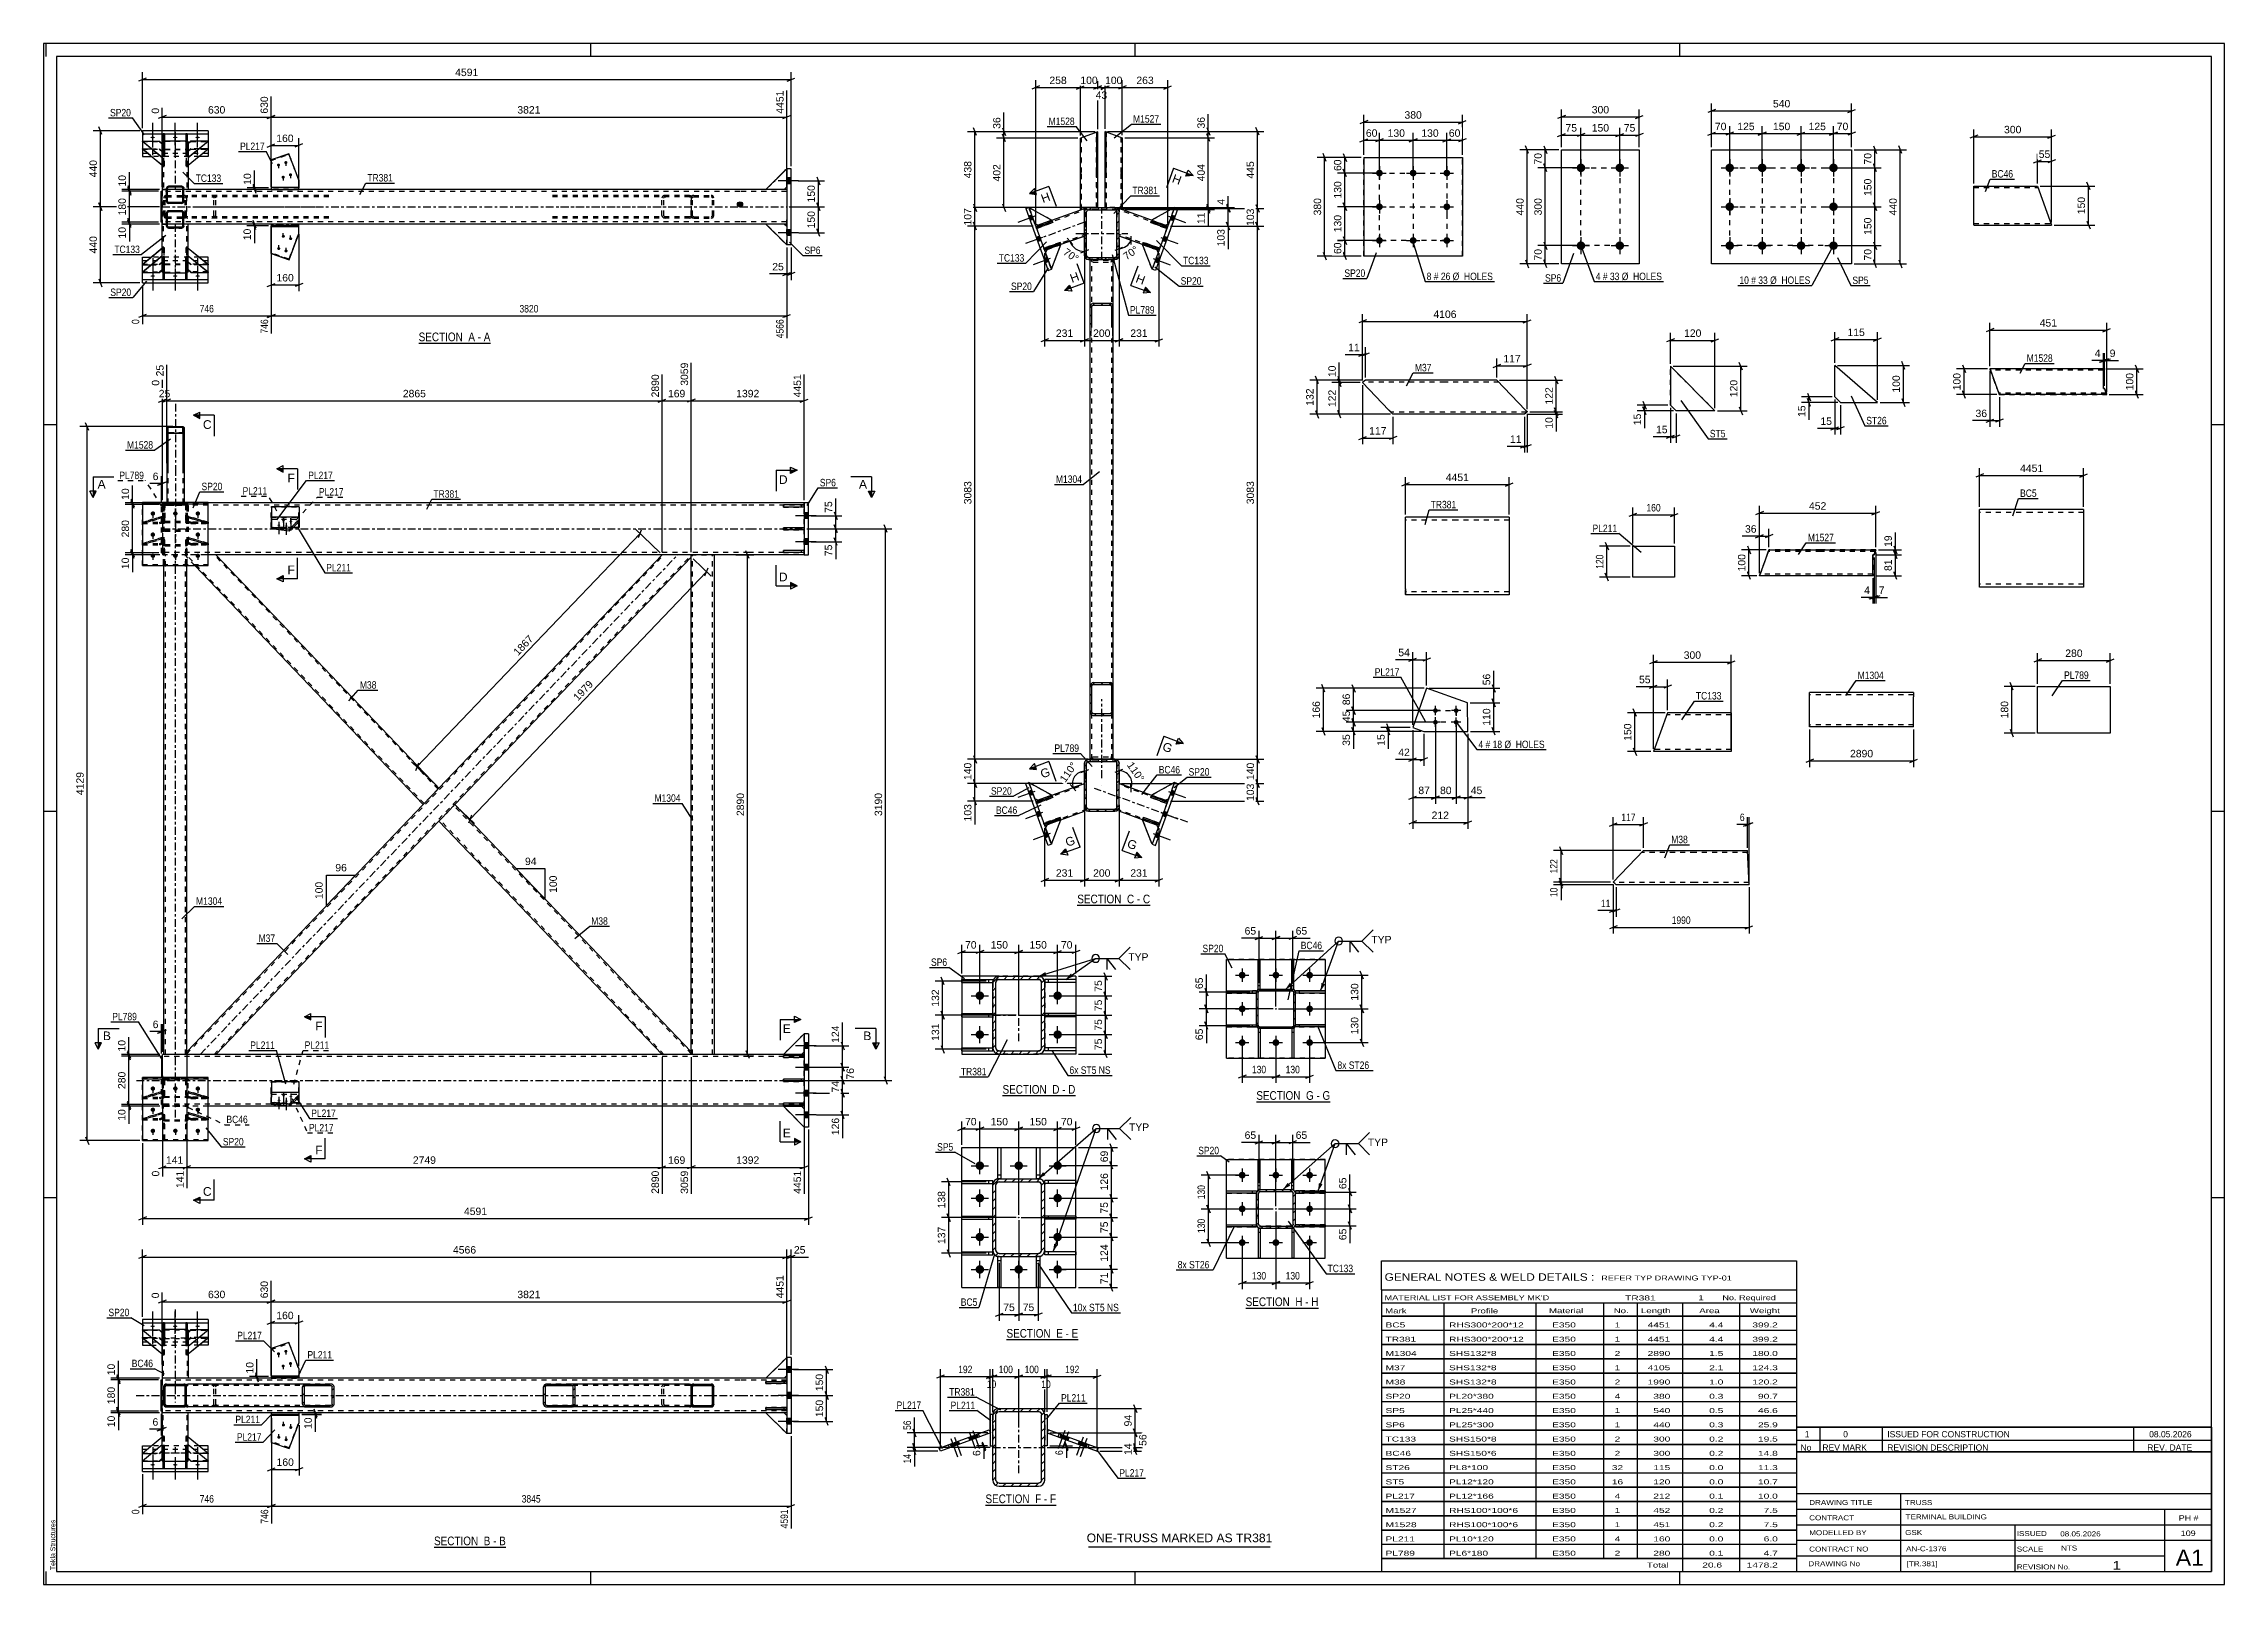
# Paper-space layout 'Layout1' of a CAD drawing. Header units: millimetres. Extents: x 0 to 841, y 0 to 594.
# The model-space entities are those that its viewports show. They can reach past a viewport. Long polylines and large blocks are cut down to what shows.
import ezdxf

# ---------------------------------------------------------------- set-up
doc = ezdxf.new("R2010")
doc.units = ezdxf.units.MM
doc.linetypes.add('DXK_LINE_DOT2', pattern=[3.9198, 1.9599, -1.9599])
doc.linetypes.add('DXK_LINE_DOT3', pattern=[5.9187, 2.979, -0.9799, 0.9799, -0.9799])
doc.layers.add('Viewport layer', color=7, linetype='Continuous', plot=False)
doc.styles.add('Arial', font='ARIAL.TTF', dxfattribs={"height": 0.2})
doc.styles.add('Arial Narrow', font='ARIALN.TTF', dxfattribs={"height": 0.2})

# ---------------------------------------------------------------- blocks, each defined once
blk = doc.blocks.new('Unknown-318890688-18 - 6150')
at = {"color": 6, "linetype": 'Continuous'}
blk.add_line((467.68, 186.06), (496.18, 186.06), dxfattribs=at)
at = {"color": 0, "linetype": 'Continuous'}
blk.add_wipeout([(485.79, 186.81), (485.79, 190.31), (467.68, 190.31), (467.68, 186.81)], dxfattribs=at)
blk.add_wipeout([(489.82, 186.81), (489.82, 190.31), (486.84, 190.31), (486.84, 186.81)], dxfattribs=at)
at = {"color": 7, "linetype": 'Continuous', "style": 'Arial Narrow'}
blk.add_text('SECTION ', height=3.34, dxfattribs=at).set_placement((467.68, 186.81))
at = {"color": 0, "linetype": 'Continuous'}
blk.add_wipeout([(492.15, 186.81), (492.15, 190.31), (490.87, 190.31), (490.87, 186.81)], dxfattribs=at)
blk.add_wipeout([(496.18, 186.81), (496.18, 190.31), (493.2, 190.31), (493.2, 186.81)], dxfattribs=at)
at = {"color": 7, "linetype": 'Continuous', "style": 'Arial Narrow'}
for s, p in [('G', (486.84, 186.81)), ('-', (490.87, 186.81)), ('G', (493.2, 186.81))]:
    blk.add_text(s, height=3.34, dxfattribs=at).set_placement(p)
blk = doc.blocks.new('Unknown-318890688-1126')
at = {"color": 5, "linetype": 'Continuous'}
for p, q in [((841, 594), (0, 594)), ((0, 594), (0, 0)), ((1, 589), (1, 594)), ((836, 589), (5, 589)), ((5, 589), (5, 5)), ((211, 589), (211, 594)), ((421, 589), (421, 594)), ((631, 589), (631, 594)), ((836, 5), (836, 589)), ((841, 0), (841, 594)), ((5, 447), (0, 447)), ((841, 447), (836, 447)), ((5, 298), (0, 298)), ((841, 298), (836, 298)), ((5, 149), (0, 149)), ((841, 149), (836, 149)), ((0, 0), (841, 0)), ((1, 0), (1, 5)), ((5, 5), (836, 5)), ((211, 0), (211, 5)), ((421, 0), (421, 5)), ((631, 0), (631, 5))]:
    blk.add_line(p, q, dxfattribs=at)
at = {"color": 174, "linetype": 'Continuous', "style": 'Arial'}
blk.add_text('Tekla Structures', height=1.9102, rotation=90, dxfattribs=at).set_placement((4.5, 5.5))
blk = doc.blocks.new('Unknown-318890688-12 - 3685')
at = {"color": 6, "linetype": 'Continuous'}
blk.add_line((398.64, 261.82), (426.71, 261.82), dxfattribs=at)
at = {"color": 0, "linetype": 'Continuous'}
blk.add_wipeout([(416.74, 262.57), (416.74, 266.07), (398.64, 266.07), (398.64, 262.57)], dxfattribs=at)
blk.add_wipeout([(420.56, 262.57), (420.56, 266.07), (417.79, 266.07), (417.79, 262.57)], dxfattribs=at)
at = {"color": 7, "linetype": 'Continuous', "style": 'Arial Narrow'}
blk.add_text('SECTION ', height=3.34, dxfattribs=at).set_placement((398.64, 262.57))
at = {"color": 0, "linetype": 'Continuous'}
blk.add_wipeout([(422.89, 262.57), (422.89, 266.07), (421.61, 266.07), (421.61, 262.57)], dxfattribs=at)
blk.add_wipeout([(426.71, 262.57), (426.71, 266.07), (423.94, 266.07), (423.94, 262.57)], dxfattribs=at)
at = {"color": 7, "linetype": 'Continuous', "style": 'Arial Narrow'}
for s, p in [('C', (417.79, 262.57)), ('-', (421.61, 262.57)), ('C', (423.94, 262.57))]:
    blk.add_text(s, height=3.34, dxfattribs=at).set_placement(p)
blk = doc.blocks.new('Unknown-318890688-13 - 3340')
at = {"color": 6, "linetype": 'Continuous'}
blk.add_line((371.34, 94.36), (398.98, 94.36), dxfattribs=at)
at = {"color": 0, "linetype": 'Continuous'}
blk.add_wipeout([(389.45, 95.11), (389.45, 98.61), (371.34, 98.61), (371.34, 95.11)], dxfattribs=at)
blk.add_wipeout([(393.05, 95.11), (393.05, 98.61), (390.5, 98.61), (390.5, 95.11)], dxfattribs=at)
at = {"color": 7, "linetype": 'Continuous', "style": 'Arial Narrow'}
blk.add_text('SECTION ', height=3.34, dxfattribs=at).set_placement((371.34, 95.11))
at = {"color": 0, "linetype": 'Continuous'}
blk.add_wipeout([(395.38, 95.11), (395.38, 98.61), (394.1, 98.61), (394.1, 95.11)], dxfattribs=at)
blk.add_wipeout([(398.98, 95.11), (398.98, 98.61), (396.43, 98.61), (396.43, 95.11)], dxfattribs=at)
at = {"color": 7, "linetype": 'Continuous', "style": 'Arial Narrow'}
for s, p in [('E', (390.5, 95.11)), ('-', (394.1, 95.11)), ('E', (396.43, 95.11))]:
    blk.add_text(s, height=3.34, dxfattribs=at).set_placement(p)
blk = doc.blocks.new('Unknown-318890688-14 - 4900')
at = {"color": 6, "linetype": 'Continuous'}
blk.add_line((369.81, 188.41), (397.88, 188.41), dxfattribs=at)
at = {"color": 0, "linetype": 'Continuous'}
blk.add_wipeout([(387.92, 189.16), (387.92, 192.66), (369.81, 192.66), (369.81, 189.16)], dxfattribs=at)
blk.add_wipeout([(391.74, 189.16), (391.74, 192.66), (388.97, 192.66), (388.97, 189.16)], dxfattribs=at)
at = {"color": 7, "linetype": 'Continuous', "style": 'Arial Narrow'}
blk.add_text('SECTION ', height=3.34, dxfattribs=at).set_placement((369.81, 189.16))
at = {"color": 0, "linetype": 'Continuous'}
blk.add_wipeout([(394.06, 189.16), (394.06, 192.66), (392.79, 192.66), (392.79, 189.16)], dxfattribs=at)
blk.add_wipeout([(397.88, 189.16), (397.88, 192.66), (395.11, 192.66), (395.11, 189.16)], dxfattribs=at)
at = {"color": 7, "linetype": 'Continuous', "style": 'Arial Narrow'}
for s, p in [('D', (388.97, 189.16)), ('-', (392.79, 189.16)), ('D', (395.11, 189.16))]:
    blk.add_text(s, height=3.34, dxfattribs=at).set_placement(p)
blk = doc.blocks.new('Unknown-318890688-15 - 5369')
at = {"color": 6, "linetype": 'Continuous'}
blk.add_line((363.22, 30.57), (390.43, 30.57), dxfattribs=at)
at = {"color": 0, "linetype": 'Continuous'}
blk.add_wipeout([(381.33, 31.32), (381.33, 34.82), (363.22, 34.82), (363.22, 31.32)], dxfattribs=at)
blk.add_wipeout([(384.72, 31.32), (384.72, 34.82), (382.38, 34.82), (382.38, 31.32)], dxfattribs=at)
at = {"color": 7, "linetype": 'Continuous', "style": 'Arial Narrow'}
blk.add_text('SECTION ', height=3.34, dxfattribs=at).set_placement((363.22, 31.32))
at = {"color": 0, "linetype": 'Continuous'}
blk.add_wipeout([(387.04, 31.32), (387.04, 34.82), (385.77, 34.82), (385.77, 31.32)], dxfattribs=at)
blk.add_wipeout([(390.43, 31.32), (390.43, 34.82), (388.09, 34.82), (388.09, 31.32)], dxfattribs=at)
at = {"color": 7, "linetype": 'Continuous', "style": 'Arial Narrow'}
for s, p in [('F', (382.38, 31.32)), ('F', (388.09, 31.32)), ('-', (385.77, 31.32))]:
    blk.add_text(s, height=3.34, dxfattribs=at).set_placement(p)
blk = doc.blocks.new('Unknown-318890688-16 - 2944')
at = {"color": 6, "linetype": 'Continuous'}
blk.add_line((144.64, 478.52), (172.28, 478.52), dxfattribs=at)
at = {"color": 0, "linetype": 'Continuous'}
blk.add_wipeout([(162.75, 479.27), (162.75, 482.77), (144.64, 482.77), (144.64, 479.27)], dxfattribs=at)
blk.add_wipeout([(166.35, 479.27), (166.35, 482.77), (163.8, 482.77), (163.8, 479.27)], dxfattribs=at)
at = {"color": 7, "linetype": 'Continuous', "style": 'Arial Narrow'}
blk.add_text('SECTION ', height=3.34, dxfattribs=at).set_placement((144.64, 479.27))
at = {"color": 0, "linetype": 'Continuous'}
blk.add_wipeout([(168.68, 479.27), (168.68, 482.77), (167.4, 482.77), (167.4, 479.27)], dxfattribs=at)
blk.add_wipeout([(172.28, 479.27), (172.28, 482.77), (169.73, 482.77), (169.73, 479.27)], dxfattribs=at)
at = {"color": 7, "linetype": 'Continuous', "style": 'Arial Narrow'}
for s, p in [('A', (163.8, 479.27)), ('-', (167.4, 479.27)), ('A', (169.73, 479.27))]:
    blk.add_text(s, height=3.34, dxfattribs=at).set_placement(p)
blk = doc.blocks.new('Unknown-318890688-17 - 2607')
at = {"color": 6, "linetype": 'Continuous'}
blk.add_line((150.57, 14.34), (178.22, 14.34), dxfattribs=at)
at = {"color": 0, "linetype": 'Continuous'}
blk.add_wipeout([(168.68, 15.09), (168.68, 18.59), (150.57, 18.59), (150.57, 15.09)], dxfattribs=at)
blk.add_wipeout([(172.29, 15.09), (172.29, 18.59), (169.73, 18.59), (169.73, 15.09)], dxfattribs=at)
at = {"color": 7, "linetype": 'Continuous', "style": 'Arial Narrow'}
blk.add_text('SECTION ', height=3.34, dxfattribs=at).set_placement((150.57, 15.09))
at = {"color": 0, "linetype": 'Continuous'}
blk.add_wipeout([(174.61, 15.09), (174.61, 18.59), (173.34, 18.59), (173.34, 15.09)], dxfattribs=at)
blk.add_wipeout([(178.22, 15.09), (178.22, 18.59), (175.66, 18.59), (175.66, 15.09)], dxfattribs=at)
at = {"color": 7, "linetype": 'Continuous', "style": 'Arial Narrow'}
for s, p in [('B', (169.73, 15.09)), ('B', (175.66, 15.09)), ('-', (173.34, 15.09))]:
    blk.add_text(s, height=3.34, dxfattribs=at).set_placement(p)
blk = doc.blocks.new('Unknown-318890688-19 - 5917')
at = {"color": 6, "linetype": 'Continuous'}
blk.add_line((463.57, 106.54), (491.64, 106.54), dxfattribs=at)
at = {"color": 0, "linetype": 'Continuous'}
blk.add_wipeout([(481.68, 107.29), (481.68, 110.79), (463.57, 110.79), (463.57, 107.29)], dxfattribs=at)
blk.add_wipeout([(485.5, 107.29), (485.5, 110.79), (482.73, 110.79), (482.73, 107.29)], dxfattribs=at)
at = {"color": 7, "linetype": 'Continuous', "style": 'Arial Narrow'}
blk.add_text('SECTION ', height=3.34, dxfattribs=at).set_placement((463.57, 107.29))
at = {"color": 0, "linetype": 'Continuous'}
blk.add_wipeout([(487.82, 107.29), (487.82, 110.79), (486.55, 110.79), (486.55, 107.29)], dxfattribs=at)
blk.add_wipeout([(491.64, 107.29), (491.64, 110.79), (488.87, 110.79), (488.87, 107.29)], dxfattribs=at)
at = {"color": 7, "linetype": 'Continuous', "style": 'Arial Narrow'}
for s, p in [('H', (482.73, 107.29)), ('H', (488.87, 107.29)), ('-', (486.55, 107.29))]:
    blk.add_text(s, height=3.34, dxfattribs=at).set_placement(p)
blk = doc.blocks.new('Part-318890688-6162 - 6150')
at = {"linetype": 'Continuous'}
h = blk.add_hatch(dxfattribs=at)
h.set_pattern_fill('', scale=0.7, style=0, pattern_type=0)
h.set_pattern_definition([(45, (468.4627, 229.2756), (-1.57154, 1.57154), [])])
h.paths.add_polyline_path([(468.92, 229.37), (468.46, 229.28), (468.07, 229.02), (467.81, 228.63), (467.72, 228.17), (467.72, 215.57), (467.81, 215.11), (468.07, 214.72), (468.46, 214.46), (468.92, 214.37), (481.52, 214.37), (481.98, 214.46), (482.37, 214.72), (482.63, 215.11), (482.72, 215.57), (482.72, 228.17), (482.63, 228.63), (482.37, 229.02), (481.98, 229.28), (481.52, 229.37)])
h.paths.add_polyline_path([(481.52, 228.77), (481.75, 228.72), (481.95, 228.59), (482.08, 228.4), (482.12, 228.17), (482.12, 215.57), (482.08, 215.34), (481.95, 215.14), (481.75, 215.01), (481.52, 214.97), (468.92, 214.97), (468.69, 215.01), (468.5, 215.14), (468.37, 215.34), (468.32, 215.57), (468.32, 228.17), (468.37, 228.4), (468.5, 228.59), (468.69, 228.72), (468.92, 228.77)])
blk.add_hatch(color=246, dxfattribs=at).paths.add_polyline_path([(475.22, 221.77, -1), (475.22, 221.97, -1)])
at = {"color": 2, "linetype": 'Continuous'}
for p, q in [((467.81, 228.63), (467.72, 228.17)), ((467.72, 215.57), (467.72, 228.17)), ((467.81, 228.63), (467.81, 228.63)), ((467.81, 228.62), (467.81, 228.63)), ((468.32, 228.17), (468.37, 228.4)), ((468.32, 215.57), (468.32, 228.17)), ((468.37, 228.4), (468.5, 228.59)), ((468.46, 229.28), (468.9, 229.37)), ((468.92, 229.37), (468.46, 229.28)), ((468.5, 228.59), (468.69, 228.72)), ((468.69, 228.72), (468.92, 228.77)), ((468.92, 229.37), (481.52, 229.37)), ((468.92, 228.77), (481.52, 228.77)), ((481.32, 229.37), (469.12, 229.37)), ((481.98, 229.28), (481.52, 229.37)), ((481.52, 228.77), (481.75, 228.72)), ((481.55, 229.37), (481.98, 229.28)), ((481.75, 228.72), (481.95, 228.59)), ((481.95, 228.59), (482.08, 228.4)), ((482.08, 228.4), (482.12, 228.17)), ((482.12, 215.57), (482.12, 228.17)), ((482.63, 228.63), (482.63, 228.63)), ((482.63, 228.63), (482.63, 228.62)), ((482.72, 228.17), (482.63, 228.63)), ((482.72, 215.57), (482.72, 228.17)), ((467.72, 215.57), (467.81, 215.11)), ((468.37, 215.34), (468.32, 215.57)), ((468.37, 215.34), (468.5, 215.15)), ((468.5, 215.14), (468.37, 215.34)), ((468.46, 214.46), (468.92, 214.37)), ((468.5, 215.15), (468.69, 215.02)), ((468.69, 215.01), (468.5, 215.14)), ((468.69, 215.02), (468.92, 214.97)), ((468.92, 214.97), (468.69, 215.01)), ((468.92, 214.97), (468.92, 214.97)), ((468.92, 214.97), (481.52, 214.97)), ((468.92, 214.97), (481.52, 214.97)), ((468.92, 214.37), (481.52, 214.37)), ((481.52, 214.97), (481.75, 215.02)), ((481.75, 215.01), (481.52, 214.97)), ((481.52, 214.97), (481.52, 214.97)), ((481.52, 214.37), (481.98, 214.46)), ((481.75, 215.02), (481.95, 215.15)), ((481.95, 215.14), (481.75, 215.01)), ((481.95, 215.15), (482.08, 215.34)), ((482.08, 215.34), (481.95, 215.14)), ((482.12, 215.57), (482.08, 215.34)), ((482.63, 215.11), (482.72, 215.57))]:
    blk.add_line(p, q, dxfattribs=at)
at = {"color": 7, "linetype": 'DXK_LINE_DOT2'}
for p, q in [((467.72, 228.17), (467.81, 228.62)), ((467.72, 215.57), (467.72, 228.17)), ((468.37, 228.4), (468.32, 228.17)), ((468.32, 228.17), (468.32, 228.17)), ((468.32, 215.57), (468.32, 228.17)), ((468.5, 228.6), (468.37, 228.4)), ((468.69, 228.73), (468.5, 228.6)), ((468.92, 228.77), (468.69, 228.73)), ((468.9, 229.37), (468.92, 229.37)), ((469.12, 229.37), (468.92, 229.37)), ((468.92, 229.37), (468.92, 229.37)), ((468.92, 228.77), (468.92, 228.77)), ((468.92, 228.77), (481.52, 228.77)), ((481.52, 229.37), (481.32, 229.37)), ((481.52, 229.37), (481.52, 229.37)), ((481.52, 229.37), (481.55, 229.37)), ((481.52, 228.77), (481.52, 228.77)), ((481.75, 228.73), (481.52, 228.77)), ((481.95, 228.6), (481.75, 228.73)), ((482.08, 228.4), (481.95, 228.6)), ((482.12, 228.17), (482.08, 228.4)), ((482.12, 228.17), (482.12, 228.17)), ((482.12, 215.57), (482.12, 228.17)), ((482.63, 228.62), (482.72, 228.17)), ((482.72, 215.57), (482.72, 228.17)), ((467.81, 215.11), (467.72, 215.57)), ((468.32, 215.57), (468.32, 215.57)), ((468.32, 215.57), (468.37, 215.34)), ((468.37, 215.34), (468.37, 215.34)), ((468.92, 214.37), (468.46, 214.46)), ((468.92, 214.37), (481.52, 214.37)), ((468.92, 214.37), (468.92, 214.37)), ((481.98, 214.46), (481.52, 214.37)), ((481.52, 214.37), (481.52, 214.37)), ((482.08, 215.34), (482.12, 215.57)), ((482.08, 215.34), (482.08, 215.34)), ((482.12, 215.57), (482.12, 215.57)), ((482.72, 215.57), (482.63, 215.11)), ((482.72, 215.57), (482.72, 215.57))]:
    blk.add_line(p, q, dxfattribs=at)
at = {"color": 7, "linetype": 'DXK_LINE_DOT3'}
blk.add_line((475.22, 221.86), (475.22, 221.88), dxfattribs=at)
at = {"color": 246, "linetype": 'DXK_LINE_DOT2'}
blk.add_line((475.22, 221.86), (475.22, 221.88), dxfattribs=at)
at = {"color": 246, "linetype": 'Continuous'}
blk.add_circle((475.22, 221.87), 0.1, dxfattribs=at)
at = {"color": 2, "linetype": 'Continuous'}
for centre, start, end in [((468.92, 228.17), 112.5, 157.5), ((468.92, 228.17), 112.5, 157.5), ((481.52, 228.17), 22.5, 67.5), ((481.52, 228.17), 22.5, 67.5), ((468.92, 215.57), 202.5, 247.5), ((481.52, 215.57), 292.5, 337.5)]:
    blk.add_arc(centre, 1.2, start, end, dxfattribs=at)
at = {"color": 7, "linetype": 'DXK_LINE_DOT2'}
for centre, start, end in [((468.92, 215.57), 202.5, 247.5), ((481.52, 215.57), 292.5, 337.5)]:
    blk.add_arc(centre, 1.2, start, end, dxfattribs=at)
blk = doc.blocks.new('Part-318890688-6238 - 6150')
at = {"color": 2, "linetype": 'Continuous'}
for p, q in [((468.32, 214.37), (468.32, 214.37)), ((468.32, 214.37), (468.32, 202.87)), ((468.92, 214.37), (468.32, 214.37)), ((468.9, 214.37), (468.32, 214.37)), ((469.12, 214.37), (469.12, 202.87)), ((469.12, 202.87), (468.32, 202.87))]:
    blk.add_line(p, q, dxfattribs=at)
at = {"color": 7, "linetype": 'DXK_LINE_DOT2'}
for p, q in [((468.32, 212.87), (469.12, 212.87)), ((469.12, 214.37), (468.9, 214.37)), ((469.12, 214.37), (468.92, 214.37)), ((469.12, 214.37), (469.12, 214.37)), ((469.12, 214.37), (469.12, 214.37))]:
    blk.add_line(p, q, dxfattribs=at)
blk = doc.blocks.new('Part-318890688-6248 - 6150')
at = {"color": 2, "linetype": 'Continuous'}
for p, q in [((468.32, 229.37), (468.32, 240.87)), ((468.32, 240.87), (469.12, 240.87)), ((469.12, 229.37), (469.12, 240.87)), ((468.92, 229.37), (468.32, 229.37))]:
    blk.add_line(p, q, dxfattribs=at)
at = {"color": 7, "linetype": 'DXK_LINE_DOT2'}
for p, q in [((468.32, 230.87), (469.12, 230.87)), ((469.12, 229.37), (468.32, 229.37)), ((468.32, 229.37), (468.32, 229.37)), ((469.12, 229.37), (468.92, 229.37)), ((469.12, 229.37), (469.12, 229.37))]:
    blk.add_line(p, q, dxfattribs=at)
blk = doc.blocks.new('Part-318890688-6172 - 6150')
at = {"color": 2, "linetype": 'Continuous'}
for p, q in [((456.22, 240.87), (456.22, 240.87)), ((456.22, 240.87), (494.22, 240.87)), ((456.22, 202.87), (456.22, 240.87)), ((494.22, 240.87), (494.22, 240.87)), ((494.22, 240.87), (494.22, 202.87)), ((456.22, 202.87), (494.22, 202.87))]:
    blk.add_line(p, q, dxfattribs=at)
at = {"color": 7, "linetype": 'DXK_LINE_DOT2'}
for p, q in [((494.22, 240.87), (456.22, 240.87)), ((456.22, 240.87), (456.22, 240.87)), ((494.22, 240.87), (494.22, 240.87)), ((494.22, 202.87), (456.22, 202.87))]:
    blk.add_line(p, q, dxfattribs=at)
blk = doc.blocks.new('Part-318890688-6233 - 6150')
at = {"color": 2, "linetype": 'Continuous'}
for p, q in [((481.32, 214.37), (481.32, 202.87)), ((482.12, 214.37), (481.52, 214.37)), ((482.12, 214.37), (481.54, 214.37)), ((482.12, 214.37), (482.12, 214.37)), ((482.12, 214.37), (482.12, 202.87)), ((482.12, 202.87), (481.32, 202.87))]:
    blk.add_line(p, q, dxfattribs=at)
at = {"color": 7, "linetype": 'DXK_LINE_DOT2'}
for p, q in [((481.32, 214.37), (481.32, 214.37)), ((481.32, 214.37), (481.32, 214.37)), ((481.52, 214.37), (481.32, 214.37)), ((481.54, 214.37), (481.32, 214.37)), ((481.32, 212.87), (482.12, 212.87))]:
    blk.add_line(p, q, dxfattribs=at)
blk = doc.blocks.new('Part-318890688-6243 - 6150')
at = {"color": 2, "linetype": 'Continuous'}
for p, q in [((481.32, 229.37), (481.32, 240.87)), ((481.32, 240.87), (482.12, 240.87)), ((482.12, 229.37), (482.12, 240.87)), ((482.12, 229.37), (481.52, 229.37))]:
    blk.add_line(p, q, dxfattribs=at)
at = {"color": 7, "linetype": 'DXK_LINE_DOT2'}
for p, q in [((481.32, 230.87), (482.12, 230.87)), ((481.52, 229.37), (481.32, 229.37)), ((482.12, 229.37), (481.32, 229.37)), ((481.32, 229.37), (481.32, 229.37)), ((482.12, 229.37), (482.12, 229.37))]:
    blk.add_line(p, q, dxfattribs=at)
blk = doc.blocks.new('Part-318890688-6253 - 6150')
at = {"color": 2, "linetype": 'Continuous'}
for p, q in [((484.22, 215.77), (482.72, 215.77)), ((482.72, 215.77), (494.22, 215.77)), ((482.72, 214.97), (482.72, 215.56)), ((494.22, 214.97), (482.72, 214.97)), ((494.22, 215.77), (484.22, 215.77)), ((494.22, 215.77), (494.22, 214.97))]:
    blk.add_line(p, q, dxfattribs=at)
at = {"color": 7, "linetype": 'DXK_LINE_DOT2'}
for p, q in [((482.72, 215.77), (482.72, 215.77)), ((482.72, 215.56), (482.72, 215.77)), ((484.22, 214.97), (482.72, 214.97)), ((484.22, 215.77), (484.22, 214.97)), ((484.22, 214.97), (494.22, 214.97))]:
    blk.add_line(p, q, dxfattribs=at)
blk = doc.blocks.new('Part-318890688-6258 - 6150')
at = {"color": 2, "linetype": 'Continuous'}
for p, q in [((484.22, 228.77), (482.72, 228.77)), ((482.72, 228.77), (482.72, 228.77)), ((482.72, 228.77), (494.22, 228.77)), ((482.72, 228.77), (482.72, 228.77)), ((482.72, 228.17), (482.72, 228.77)), ((494.22, 227.97), (482.72, 227.97)), ((494.22, 228.77), (484.22, 228.77)), ((494.22, 228.77), (494.22, 227.97))]:
    blk.add_line(p, q, dxfattribs=at)
at = {"color": 7, "linetype": 'DXK_LINE_DOT2'}
for p, q in [((482.72, 227.97), (482.72, 228.17)), ((484.22, 227.97), (482.72, 227.97)), ((482.72, 227.97), (482.72, 227.97)), ((484.22, 228.77), (484.22, 227.97)), ((484.22, 227.97), (494.22, 227.97))]:
    blk.add_line(p, q, dxfattribs=at)
blk = doc.blocks.new('Part-318890688-6263 - 6150')
at = {"color": 2, "linetype": 'Continuous'}
for p, q in [((456.22, 214.97), (456.22, 215.77)), ((456.22, 215.77), (467.72, 215.77)), ((456.22, 215.77), (466.22, 215.77)), ((467.72, 214.97), (456.22, 214.97)), ((466.22, 215.77), (467.72, 215.77)), ((467.72, 214.97), (467.72, 215.57))]:
    blk.add_line(p, q, dxfattribs=at)
at = {"color": 7, "linetype": 'DXK_LINE_DOT2'}
for p, q in [((456.22, 214.97), (466.22, 214.97)), ((466.22, 214.97), (466.22, 215.77)), ((466.22, 214.97), (467.72, 214.97)), ((467.72, 215.77), (467.72, 215.57)), ((467.72, 214.97), (467.72, 214.97))]:
    blk.add_line(p, q, dxfattribs=at)
blk = doc.blocks.new('Part-318890688-6268 - 6150')
at = {"color": 2, "linetype": 'Continuous'}
for p, q in [((456.22, 227.97), (456.22, 228.77)), ((456.22, 228.77), (467.72, 228.77)), ((456.22, 228.77), (466.22, 228.77)), ((467.72, 227.97), (456.22, 227.97)), ((467.72, 228.77), (466.22, 228.77)), ((467.72, 228.77), (467.72, 228.77)), ((467.72, 228.16), (467.72, 228.77))]:
    blk.add_line(p, q, dxfattribs=at)
at = {"color": 7, "linetype": 'DXK_LINE_DOT2'}
for p, q in [((456.22, 227.97), (466.22, 227.97)), ((466.22, 227.97), (466.22, 228.77)), ((466.22, 227.97), (467.72, 227.97)), ((467.72, 227.97), (467.72, 228.16)), ((467.72, 227.97), (467.72, 227.97))]:
    blk.add_line(p, q, dxfattribs=at)
blk = doc.blocks.new('Bolt-318890688-6272 - 6150')
at = {"linetype": 'Continuous'}
for points in [[(462.22, 236.17), (462.49, 236.14), (462.75, 236.06), (462.99, 235.92), (463.19, 235.74), (463.35, 235.52), (463.46, 235.27), (463.51, 235.01), (463.51, 234.74), (463.46, 234.47), (463.35, 234.22), (463.19, 234), (462.99, 233.82), (462.75, 233.68), (462.49, 233.6), (462.22, 233.57), (461.95, 233.6), (461.69, 233.68), (461.46, 233.82), (461.26, 234), (461.1, 234.22), (460.99, 234.47), (460.93, 234.74), (460.93, 235.01), (460.99, 235.27), (461.1, 235.52), (461.26, 235.74), (461.46, 235.92), (461.69, 236.06), (461.95, 236.14)], [(475.22, 236.17), (475.49, 236.14), (475.75, 236.06), (475.99, 235.92), (476.19, 235.74), (476.35, 235.52), (476.46, 235.27), (476.51, 235.01), (476.51, 234.74), (476.46, 234.47), (476.35, 234.22), (476.19, 234), (475.99, 233.82), (475.75, 233.68), (475.49, 233.6), (475.22, 233.57), (474.95, 233.6), (474.69, 233.68), (474.46, 233.82), (474.26, 234), (474.1, 234.22), (473.99, 234.47), (473.93, 234.74), (473.93, 235.01), (473.99, 235.27), (474.1, 235.52), (474.26, 235.74), (474.46, 235.92), (474.69, 236.06), (474.95, 236.14)], [(488.22, 236.17), (488.49, 236.14), (488.75, 236.06), (488.99, 235.92), (489.19, 235.74), (489.35, 235.52), (489.46, 235.27), (489.51, 235.01), (489.51, 234.74), (489.46, 234.47), (489.35, 234.22), (489.19, 234), (488.99, 233.82), (488.75, 233.68), (488.49, 233.6), (488.22, 233.57), (487.95, 233.6), (487.69, 233.68), (487.46, 233.82), (487.26, 234), (487.1, 234.22), (486.99, 234.47), (486.93, 234.74), (486.93, 235.01), (486.99, 235.27), (487.1, 235.52), (487.26, 235.74), (487.46, 235.92), (487.69, 236.06), (487.95, 236.14)], [(462.22, 223.17), (462.49, 223.14), (462.75, 223.06), (462.99, 222.92), (463.19, 222.74), (463.35, 222.52), (463.46, 222.27), (463.51, 222.01), (463.51, 221.74), (463.46, 221.47), (463.35, 221.22), (463.19, 221), (462.99, 220.82), (462.75, 220.68), (462.49, 220.6), (462.22, 220.57), (461.95, 220.6), (461.69, 220.68), (461.46, 220.82), (461.26, 221), (461.1, 221.22), (460.99, 221.47), (460.93, 221.74), (460.93, 222.01), (460.99, 222.27), (461.1, 222.52), (461.26, 222.74), (461.46, 222.92), (461.69, 223.06), (461.95, 223.14)], [(488.22, 223.17), (488.49, 223.14), (488.75, 223.06), (488.99, 222.92), (489.19, 222.74), (489.35, 222.52), (489.46, 222.27), (489.51, 222.01), (489.51, 221.74), (489.46, 221.47), (489.35, 221.22), (489.19, 221), (488.99, 220.82), (488.75, 220.68), (488.49, 220.6), (488.22, 220.57), (487.95, 220.6), (487.69, 220.68), (487.46, 220.82), (487.26, 221), (487.1, 221.22), (486.99, 221.47), (486.93, 221.74), (486.93, 222.01), (486.99, 222.27), (487.1, 222.52), (487.26, 222.74), (487.46, 222.92), (487.69, 223.06), (487.95, 223.14)], [(462.22, 210.17), (462.49, 210.14), (462.75, 210.06), (462.99, 209.92), (463.19, 209.74), (463.35, 209.52), (463.46, 209.27), (463.51, 209.01), (463.51, 208.74), (463.46, 208.47), (463.35, 208.22), (463.19, 208), (462.99, 207.82), (462.75, 207.68), (462.49, 207.6), (462.22, 207.57), (461.95, 207.6), (461.69, 207.68), (461.46, 207.82), (461.26, 208), (461.1, 208.22), (460.99, 208.47), (460.93, 208.74), (460.93, 209.01), (460.99, 209.27), (461.1, 209.52), (461.26, 209.74), (461.46, 209.92), (461.69, 210.06), (461.95, 210.14)], [(475.22, 210.17), (475.49, 210.14), (475.75, 210.06), (475.99, 209.92), (476.19, 209.74), (476.35, 209.52), (476.46, 209.27), (476.51, 209.01), (476.51, 208.74), (476.46, 208.47), (476.35, 208.22), (476.19, 208), (475.99, 207.82), (475.75, 207.68), (475.49, 207.6), (475.22, 207.57), (474.95, 207.6), (474.69, 207.68), (474.46, 207.82), (474.26, 208), (474.1, 208.22), (473.99, 208.47), (473.93, 208.74), (473.93, 209.01), (473.99, 209.27), (474.1, 209.52), (474.26, 209.74), (474.46, 209.92), (474.69, 210.06), (474.95, 210.14)], [(488.22, 210.17), (488.49, 210.14), (488.75, 210.06), (488.99, 209.92), (489.19, 209.74), (489.35, 209.52), (489.46, 209.27), (489.51, 209.01), (489.51, 208.74), (489.46, 208.47), (489.35, 208.22), (489.19, 208), (488.99, 207.82), (488.75, 207.68), (488.49, 207.6), (488.22, 207.57), (487.95, 207.6), (487.69, 207.68), (487.46, 207.82), (487.26, 208), (487.1, 208.22), (486.99, 208.47), (486.93, 208.74), (486.93, 209.01), (486.99, 209.27), (487.1, 209.52), (487.26, 209.74), (487.46, 209.92), (487.69, 210.06), (487.95, 210.14)]]:
    blk.add_hatch(color=1, dxfattribs=at).paths.add_polyline_path(points)
at = {"color": 1, "linetype": 'Continuous'}
for p, q in [((462.22, 237.47), (462.22, 232.27)), ((475.22, 237.47), (475.22, 232.27)), ((488.22, 237.47), (488.22, 232.27)), ((459.62, 234.87), (464.82, 234.87)), ((472.62, 234.87), (477.82, 234.87)), ((485.62, 234.87), (490.82, 234.87)), ((459.62, 221.87), (464.82, 221.87)), ((462.22, 224.47), (462.22, 219.27)), ((485.62, 221.87), (490.82, 221.87)), ((488.22, 224.47), (488.22, 219.27)), ((462.22, 211.47), (462.22, 206.27)), ((475.22, 211.47), (475.22, 206.27)), ((488.22, 211.47), (488.22, 206.27)), ((459.62, 208.87), (464.82, 208.87)), ((472.62, 208.87), (477.82, 208.87)), ((485.62, 208.87), (490.82, 208.87))]:
    blk.add_line(p, q, dxfattribs=at)
blk = doc.blocks.new('Bolt-318890688-4436 - 4290')
at = {"linetype": 'Continuous'}
for points in [[(293.31, 208.74), (293.31, 206.54), (294.97, 206.54), (294.97, 208.74)], [(293.31, 208.74), (293.31, 206.54), (294.97, 206.54), (294.97, 208.74)], [(293.31, 208.74), (293.31, 206.54), (294.97, 206.54), (294.97, 208.74)], [(293.31, 200.41), (293.31, 198.21), (294.97, 198.21), (294.97, 200.41)], [(293.31, 200.41), (293.31, 198.21), (294.97, 198.21), (294.97, 200.41)], [(293.31, 190.41), (293.31, 188.21), (294.97, 188.21), (294.97, 190.41)], [(293.31, 190.41), (293.31, 188.21), (294.97, 188.21), (294.97, 190.41)], [(293.31, 182.08), (293.31, 179.88), (294.97, 179.88), (294.97, 182.08)], [(293.31, 182.08), (293.31, 179.88), (294.97, 179.88), (294.97, 182.08)], [(293.31, 182.08), (293.31, 179.88), (294.97, 179.88), (294.97, 182.08)]]:
    blk.add_hatch(color=1, dxfattribs=at).paths.add_polyline_path(points)
at = {"color": 1, "linetype": 'Continuous'}
for p, q in [((297.91, 207.64), (289.97, 207.64)), ((297.91, 207.64), (289.97, 207.64)), ((297.91, 207.64), (289.97, 207.64)), ((294.97, 208.74), (293.31, 208.74)), ((294.97, 208.74), (293.31, 208.74)), ((294.97, 208.74), (293.31, 208.74)), ((294.97, 206.54), (293.31, 206.54)), ((294.97, 206.54), (293.31, 206.54)), ((294.97, 206.54), (293.31, 206.54)), ((297.91, 199.31), (289.97, 199.31)), ((297.91, 199.31), (289.97, 199.31)), ((294.97, 200.41), (293.31, 200.41)), ((294.97, 200.41), (293.31, 200.41)), ((294.97, 198.21), (293.31, 198.21)), ((294.97, 198.21), (293.31, 198.21)), ((297.91, 189.31), (289.97, 189.31)), ((297.91, 189.31), (289.97, 189.31)), ((294.97, 190.41), (293.31, 190.41)), ((294.97, 190.41), (293.31, 190.41)), ((294.97, 188.21), (293.31, 188.21)), ((294.97, 188.21), (293.31, 188.21)), ((297.91, 180.98), (289.97, 180.98)), ((297.91, 180.98), (289.97, 180.98)), ((297.91, 180.98), (289.97, 180.98)), ((294.97, 182.08), (293.31, 182.08)), ((294.97, 182.08), (293.31, 182.08)), ((294.97, 182.08), (293.31, 182.08)), ((294.97, 179.88), (293.31, 179.88)), ((294.97, 179.88), (293.31, 179.88)), ((294.97, 179.88), (293.31, 179.88))]:
    blk.add_line(p, q, dxfattribs=at)
blk = doc.blocks.new('Part-318890688-4307 - 4290')
at = {"color": 7, "linetype": 'DXK_LINE_DOT2'}
for p, q in [((46.2, 171.54), (46.2, 181.02)), ((46.2, 181.02), (46.74, 181.02)), ((46.2, 179.09), (46.74, 179.09)), ((46.2, 177.8), (46.74, 177.8)), ((46.74, 171.54), (46.74, 181.02)), ((46.74, 171.54), (46.2, 171.54))]:
    blk.add_line(p, q, dxfattribs=at)
blk = doc.blocks.new('Part-318890688-4347 - 4290')
at = {"color": 7, "linetype": 'DXK_LINE_DOT2'}
for p, q in [((45.88, 415.94), (45.8, 415.55)), ((45.8, 415.55), (45.8, 401.45)), ((45.89, 415.98), (45.88, 415.94)), ((46.34, 415.55), (46.38, 415.77)), ((46.34, 415.55), (46.34, 401.45)), ((46.87, 416.69), (46.46, 416.6)), ((46.67, 416.07), (46.87, 416.12)), ((46.87, 416.69), (54.74, 416.69)), ((46.87, 416.12), (54.74, 416.12)), ((55.15, 416.6), (54.74, 416.69)), ((54.74, 416.12), (54.94, 416.07)), ((55.23, 415.77), (55.27, 415.55)), ((55.27, 415.55), (55.27, 401.45)), ((55.73, 415.94), (55.72, 415.98)), ((55.8, 415.55), (55.73, 415.94)), ((55.8, 415.55), (55.8, 401.45)), ((45.8, 408.84), (45.89, 409.23)), ((45.8, 407.18), (45.89, 406.74)), ((45.89, 409.23), (46.12, 409.55)), ((46.12, 409.55), (46.46, 409.77)), ((46.38, 409.03), (46.34, 408.84)), ((46.38, 406.96), (46.34, 407.18)), ((46.49, 409.2), (46.38, 409.03)), ((46.46, 409.77), (46.87, 409.84)), ((46.46, 406.13), (46.87, 406.04)), ((46.67, 409.31), (46.49, 409.2)), ((46.87, 409.34), (46.67, 409.31)), ((46.87, 406.61), (46.67, 406.65)), ((46.87, 409.84), (54.74, 409.84)), ((46.87, 409.34), (54.74, 409.34)), ((46.87, 406.61), (54.74, 406.61)), ((46.87, 406.04), (54.74, 406.04)), ((54.74, 409.84), (55.15, 409.77)), ((54.94, 409.31), (54.74, 409.34)), ((54.94, 406.65), (54.74, 406.61)), ((54.74, 406.04), (55.15, 406.13)), ((55.11, 409.2), (54.94, 409.31)), ((55.23, 409.03), (55.11, 409.2)), ((55.15, 409.77), (55.49, 409.55)), ((55.27, 408.84), (55.23, 409.03)), ((55.27, 407.18), (55.23, 406.96)), ((55.49, 409.55), (55.72, 409.23)), ((55.72, 409.23), (55.8, 408.84)), ((55.72, 406.74), (55.8, 407.18)), ((45.89, 401.07), (45.8, 401.45)), ((46.12, 400.74), (45.89, 401.07)), ((46.46, 400.52), (46.12, 400.74)), ((46.34, 401.45), (46.38, 401.26)), ((46.38, 401.26), (46.49, 401.1)), ((46.87, 400.45), (46.46, 400.52)), ((46.49, 401.1), (46.67, 400.99)), ((46.67, 400.99), (46.87, 400.95)), ((46.87, 400.95), (54.74, 400.95)), ((46.87, 400.45), (54.74, 400.45)), ((54.74, 400.95), (54.94, 400.99)), ((55.15, 400.52), (54.74, 400.45)), ((54.94, 400.99), (55.11, 401.1)), ((55.11, 401.1), (55.23, 401.26)), ((55.49, 400.74), (55.15, 400.52)), ((55.23, 401.26), (55.27, 401.45)), ((55.72, 401.07), (55.49, 400.74)), ((55.8, 401.45), (55.72, 401.07))]:
    blk.add_line(p, q, dxfattribs=at)
at = {"color": 7, "linetype": 'DXK_LINE_DOT3'}
blk.add_line((50.8, 401.73), (50.8, 414.78), dxfattribs=at)
at = {"color": 7, "linetype": 'DXK_LINE_DOT2'}
for centre, radius, start, end in [((46.92, 415.59), 1.1, 114.31996, 159.24168), ((46.89, 415.57), 0.552, 114.31996, 159.24168), ((54.71, 415.57), 0.552, 20.75832, 65.68004), ((54.69, 415.59), 1.1, 20.75832, 65.68004), ((46.92, 407.14), 1.1, 200.75832, 245.68004), ((46.89, 407.16), 0.552, 200.75832, 245.68004), ((54.71, 407.16), 0.552, 294.31996, 339.24168), ((54.69, 407.14), 1.1, 294.31996, 339.24168)]:
    blk.add_arc(centre, radius, start, end, dxfattribs=at)
blk = doc.blocks.new('Part-318890688-4383 - 4290')
at = {"color": 7, "linetype": 'DXK_LINE_DOT2'}
for p, q in [((38.14, 392.79), (38.14, 417.05)), ((38.14, 417.05), (63.47, 417.05)), ((38.14, 416.59), (63.47, 416.59)), ((63.47, 392.79), (63.47, 417.05)), ((38.14, 393.24), (63.47, 393.24)), ((63.47, 392.79), (38.14, 392.79))]:
    blk.add_line(p, q, dxfattribs=at)
blk = doc.blocks.new('Part-318890688-4304 - 4290')
at = {"color": 7, "linetype": 'DXK_LINE_DOT2'}
for p, q in [((55.8, 179.46), (55.8, 181.9)), ((55.8, 181.9), (63.47, 179.62)), ((63.47, 179.12), (55.8, 181.4)), ((55.8, 179.96), (56.8, 179.62)), ((56.8, 179.12), (55.8, 179.46)), ((63.47, 179.62), (56.8, 179.62)), ((56.8, 179.62), (56.8, 179.12)), ((56.8, 179.12), (63.47, 179.12)), ((63.47, 179.62), (63.47, 179.12))]:
    blk.add_line(p, q, dxfattribs=at)
blk = doc.blocks.new('Part-318890688-4358 - 4290')
at = {"color": 7, "linetype": 'DXK_LINE_DOT2'}
for p, q in [((249.74, 396.98), (258.54, 396.98)), ((249.74, 396.01), (249.74, 396.98)), ((250.27, 204.31), (250.27, 396.98)), ((258.01, 204.31), (258.01, 396.98)), ((249.74, 204.31), (249.74, 205.28)), ((258.54, 204.31), (249.74, 204.31))]:
    blk.add_line(p, q, dxfattribs=at)
at = {"color": 2, "linetype": 'Continuous'}
for p, q in [((249.74, 205.28), (249.74, 396.01)), ((258.54, 396.98), (258.54, 204.31))]:
    blk.add_line(p, q, dxfattribs=at)
blk = doc.blocks.new('Part-318890688-4422 - 4290')
at = {"color": 7, "linetype": 'DXK_LINE_DOT2'}
for p, q in [((285.31, 184.31), (292.31, 184.31)), ((293.31, 176.31), (285.31, 184.31)), ((292.31, 184.31), (293.31, 183.31)), ((293.31, 183.31), (293.31, 176.31))]:
    blk.add_line(p, q, dxfattribs=at)
blk = doc.blocks.new('Part-318890688-4302 - 4290')
at = {"color": 7, "linetype": 'DXK_LINE_DOT2'}
for p, q in [((38.14, 187.77), (45.8, 190.05)), ((45.8, 189.54), (38.14, 187.26)), ((38.14, 187.26), (38.14, 187.77)), ((38.14, 187.77), (44.8, 187.77)), ((38.14, 187.26), (44.8, 187.26)), ((44.8, 187.77), (45.8, 188.11)), ((44.8, 187.26), (44.8, 187.77)), ((44.8, 187.26), (45.8, 187.61)), ((45.8, 187.61), (45.8, 190.05))]:
    blk.add_line(p, q, dxfattribs=at)
blk = doc.blocks.new('Part-318890688-4303 - 4290')
at = {"color": 7, "linetype": 'DXK_LINE_DOT2'}
for p, q in [((38.14, 179.62), (45.8, 181.9)), ((45.8, 181.4), (38.14, 179.12)), ((38.14, 179.12), (38.14, 179.62)), ((38.14, 179.62), (44.8, 179.62)), ((38.14, 179.12), (44.8, 179.12)), ((44.8, 179.62), (45.8, 179.96)), ((44.8, 179.12), (44.8, 179.62)), ((44.8, 179.12), (45.8, 179.46)), ((45.8, 179.46), (45.8, 181.9))]:
    blk.add_line(p, q, dxfattribs=at)
blk = doc.blocks.new('Part-318890688-4416 - 4290')
at = {"color": 2, "linetype": 'Continuous'}
for p, q in [((285.31, 193.91), (285.31, 194.71)), ((293.31, 194.71), (285.31, 194.71)), ((293.31, 193.91), (285.31, 193.91)), ((293.31, 193.91), (293.31, 194.71))]:
    blk.add_line(p, q, dxfattribs=at)
at = {"color": 7, "linetype": 'DXK_LINE_DOT2'}
for p, q in [((292.31, 193.91), (292.31, 194.71)), ((293.31, 194.71), (293.31, 194.71)), ((293.31, 194.71), (293.31, 194.71)), ((293.31, 193.91), (293.31, 193.91)), ((293.31, 193.91), (293.31, 193.91))]:
    blk.add_line(p, q, dxfattribs=at)
blk = doc.blocks.new('Part-318890688-4352 - 4290')
at = {"color": 2, "linetype": 'Continuous'}
for p, q in [((152.47, 294.28), (153.21, 295.05)), ((153.21, 295.05), (158.56, 300.64)), ((249.74, 205.28), (158.56, 300.64)), ((238.49, 204.31), (152.47, 294.28)), ((249.74, 204.83), (249.74, 205.28)), ((249.76, 204.31), (249.74, 204.83))]:
    blk.add_line(p, q, dxfattribs=at)
at = {"color": 7, "linetype": 'DXK_LINE_DOT2'}
for p, q in [((152.53, 294.33), (153.21, 295.05)), ((152.84, 294.66), (152.87, 294.69)), ((239.23, 204.31), (152.84, 294.66)), ((249.74, 204.51), (158.19, 300.26)), ((249.76, 204.31), (238.49, 204.31)), ((249.74, 204.31), (249.74, 204.51)), ((249.74, 204.33), (249.74, 204.31))]:
    blk.add_line(p, q, dxfattribs=at)
blk = doc.blocks.new('Part-318890688-4362 - 4290')
at = {"color": 2, "linetype": 'Continuous'}
for p, q in [((285.31, 406.58), (285.31, 407.38)), ((293.31, 407.38), (285.31, 407.38)), ((293.31, 406.58), (285.31, 406.58)), ((293.31, 407.38), (293.31, 406.58))]:
    blk.add_line(p, q, dxfattribs=at)
at = {"color": 7, "linetype": 'DXK_LINE_DOT2'}
for p, q in [((292.31, 406.58), (292.31, 407.38)), ((293.31, 407.38), (293.31, 407.38)), ((293.31, 407.38), (293.31, 407.38)), ((293.31, 406.58), (293.31, 406.58)), ((293.31, 406.58), (293.31, 406.58))]:
    blk.add_line(p, q, dxfattribs=at)
blk = doc.blocks.new('Part-318890688-4426 - 4290')
at = {"color": 7, "linetype": 'DXK_LINE_DOT2'}
for p, q in [((45.87, 194.46), (45.8, 194.13)), ((45.8, 179.5), (45.8, 194.13)), ((46.2, 194.13), (46.23, 194.29)), ((46.2, 179.5), (46.2, 194.13)), ((46.23, 194.29), (46.32, 194.43)), ((46.6, 194.98), (46.3, 194.92)), ((46.32, 194.43), (46.45, 194.52)), ((46.45, 194.52), (46.6, 194.56)), ((46.6, 194.98), (55, 194.98)), ((46.6, 194.56), (55, 194.56)), ((55.31, 194.92), (55, 194.98)), ((55, 194.56), (55.16, 194.52)), ((55.16, 194.52), (55.29, 194.43)), ((55.29, 194.43), (55.37, 194.29)), ((55.37, 194.29), (55.4, 194.13)), ((55.4, 179.5), (55.4, 194.13)), ((55.8, 194.13), (55.74, 194.46)), ((55.8, 179.5), (55.8, 194.13)), ((45.8, 187.39), (45.87, 187.68)), ((45.8, 185.19), (45.81, 185.17)), ((45.81, 185.17), (45.87, 184.87)), ((45.87, 187.68), (46.04, 187.92)), ((46.04, 187.92), (46.3, 188.08)), ((46.23, 187.53), (46.2, 187.39)), ((46.23, 185.03), (46.2, 185.19)), ((46.32, 187.66), (46.23, 187.53)), ((46.32, 184.89), (46.23, 185.03)), ((46.3, 188.08), (46.6, 188.14)), ((46.45, 187.74), (46.32, 187.66)), ((46.6, 187.77), (46.45, 187.74)), ((46.6, 188.14), (55, 188.14)), ((46.6, 187.77), (55, 187.77)), ((55, 188.14), (55.31, 188.08)), ((55.16, 187.74), (55, 187.77)), ((55.29, 187.66), (55.16, 187.74)), ((55.37, 187.53), (55.29, 187.66)), ((55.37, 185.03), (55.29, 184.89)), ((55.31, 188.08), (55.57, 187.92)), ((55.4, 187.39), (55.37, 187.53)), ((55.4, 185.19), (55.37, 185.03)), ((55.57, 187.92), (55.74, 187.68)), ((55.74, 187.68), (55.8, 187.39)), ((55.74, 184.87), (55.8, 185.17)), ((55.8, 185.17), (55.8, 185.19)), ((45.87, 179.21), (45.8, 179.5)), ((46.04, 178.96), (45.87, 179.21)), ((46.3, 178.8), (46.04, 178.96)), ((46.2, 179.5), (46.23, 179.35)), ((46.23, 179.35), (46.32, 179.23)), ((46.3, 184.4), (46.6, 184.34)), ((46.6, 178.74), (46.3, 178.8)), ((46.45, 184.8), (46.32, 184.89)), ((46.32, 179.23), (46.45, 179.15)), ((46.6, 184.77), (46.45, 184.8)), ((46.45, 179.15), (46.6, 179.12)), ((46.6, 184.77), (55, 184.77)), ((46.6, 184.34), (55, 184.34)), ((46.6, 179.12), (55, 179.12)), ((46.6, 178.74), (55, 178.74)), ((55.16, 184.8), (55, 184.77)), ((55, 184.34), (55.31, 184.4)), ((55, 179.12), (55.16, 179.15)), ((55.31, 178.8), (55, 178.74)), ((55.29, 184.89), (55.16, 184.8)), ((55.16, 179.15), (55.29, 179.23)), ((55.29, 179.23), (55.37, 179.35)), ((55.57, 178.96), (55.31, 178.8)), ((55.37, 179.35), (55.4, 179.5)), ((55.74, 179.21), (55.57, 178.96)), ((55.8, 179.5), (55.74, 179.21))]:
    blk.add_line(p, q, dxfattribs=at)
at = {"color": 7, "linetype": 'DXK_LINE_DOT3'}
blk.add_line((50.8, 180.02), (50.8, 193.08), dxfattribs=at)
at = {"color": 7, "linetype": 'DXK_LINE_DOT2'}
for centre, start, end in [((46.64, 194.16), 114.31996, 159.24168), ((54.97, 194.16), 20.75832, 65.68004), ((46.64, 185.16), 200.75832, 245.68004), ((54.97, 185.16), 294.31996, 339.24168)]:
    blk.add_arc(centre, 0.827, start, end, dxfattribs=at)
blk = doc.blocks.new('Part-318890688-4305 - 4290')
at = {"color": 7, "linetype": 'DXK_LINE_DOT2'}
for p, q in [((46.2, 188.48), (46.2, 195.35)), ((46.74, 195.35), (46.2, 195.35)), ((46.74, 188.48), (46.74, 195.35)), ((46.2, 190.42), (46.74, 190.42)), ((46.2, 189.08), (46.74, 189.08)), ((46.74, 188.48), (46.2, 188.48))]:
    blk.add_line(p, q, dxfattribs=at)
blk = doc.blocks.new('Part-318890688-4377 - 4290')
at = {"color": 7, "linetype": 'DXK_LINE_DOT2'}
for p, q in [((55.2, 204.51), (239.23, 396.98)), ((65.72, 204.31), (249.74, 396.78)), ((249.76, 396.98), (238.49, 396.98)), ((249.74, 396.78), (249.74, 396.98)), ((152.47, 307.01), (146.38, 300.64)), ((152.47, 294.28), (158.56, 300.64)), ((66.45, 204.31), (55.19, 204.31)), ((55.2, 204.31), (55.2, 204.51))]:
    blk.add_line(p, q, dxfattribs=at)
at = {"color": 7, "linetype": 'DXK_LINE_DOT3'}
blk.add_line((60.37, 204.31), (244.58, 396.98), dxfattribs=at)
at = {"color": 2, "linetype": 'Continuous'}
for p, q in [((238.49, 396.98), (152.47, 307.01)), ((249.74, 396.01), (158.56, 300.64)), ((249.74, 396.46), (249.76, 396.98)), ((249.74, 396.01), (249.74, 396.46)), ((55.2, 205.28), (146.38, 300.64)), ((152.47, 294.28), (66.45, 204.31)), ((55.2, 204.83), (55.19, 204.31)), ((55.2, 205.28), (55.2, 204.83))]:
    blk.add_line(p, q, dxfattribs=at)
blk = doc.blocks.new('Part-318890688-4306 - 4290')
at = {"color": 7, "linetype": 'DXK_LINE_DOT2'}
for p, q in [((54.87, 188.48), (54.87, 195.35)), ((55.4, 195.35), (54.87, 195.35)), ((55.4, 188.48), (55.4, 195.35)), ((54.87, 190.42), (55.4, 190.42)), ((54.87, 189.08), (55.4, 189.08)), ((55.4, 188.48), (54.87, 188.48))]:
    blk.add_line(p, q, dxfattribs=at)
blk = doc.blocks.new('Part-318890688-4308 - 4290')
at = {"color": 7, "linetype": 'DXK_LINE_DOT2'}
for p, q in [((54.87, 171.54), (54.87, 181.02)), ((54.87, 181.02), (55.4, 181.02)), ((54.87, 179.09), (55.4, 179.09)), ((54.87, 177.8), (55.4, 177.8)), ((55.4, 171.54), (55.4, 181.02)), ((55.4, 171.54), (54.87, 171.54))]:
    blk.add_line(p, q, dxfattribs=at)
blk = doc.blocks.new('Part-318890688-4309 - 4290')
at = {"color": 7, "linetype": 'DXK_LINE_DOT2'}
for p, q in [((38.14, 409.47), (45.8, 411.75)), ((45.8, 411.25), (38.14, 408.97)), ((38.14, 408.97), (38.14, 409.47)), ((38.14, 409.47), (44.8, 409.47)), ((38.14, 408.97), (44.8, 408.97)), ((44.8, 409.47), (45.8, 409.81)), ((44.8, 408.97), (44.8, 409.47)), ((44.8, 408.97), (45.8, 409.31)), ((45.8, 409.31), (45.8, 411.75))]:
    blk.add_line(p, q, dxfattribs=at)
blk = doc.blocks.new('Part-318890688-4310 - 4290')
at = {"color": 7, "linetype": 'DXK_LINE_DOT2'}
for p, q in [((38.14, 401.32), (45.8, 403.61)), ((45.8, 403.1), (38.14, 400.82)), ((38.14, 400.82), (38.14, 401.32)), ((38.14, 401.32), (44.8, 401.32)), ((38.14, 400.82), (44.8, 400.82)), ((44.8, 401.32), (45.8, 401.67)), ((44.8, 400.82), (44.8, 401.32)), ((44.8, 400.82), (45.8, 401.17)), ((45.8, 401.17), (45.8, 403.61))]:
    blk.add_line(p, q, dxfattribs=at)
blk = doc.blocks.new('Part-318890688-4360 - 4290')
at = {"color": 2, "linetype": 'Continuous'}
for p, q in [((285.31, 397.81), (285.31, 398.61)), ((293.31, 398.61), (285.31, 398.61)), ((293.31, 397.81), (285.31, 397.81)), ((293.31, 397.81), (293.31, 398.61))]:
    blk.add_line(p, q, dxfattribs=at)
at = {"color": 7, "linetype": 'DXK_LINE_DOT2'}
for p, q in [((292.31, 397.81), (292.31, 398.61)), ((293.31, 398.61), (293.31, 398.61)), ((293.31, 398.61), (293.31, 398.61)), ((293.31, 397.81), (293.31, 397.81)), ((293.31, 397.81), (293.31, 397.81))]:
    blk.add_line(p, q, dxfattribs=at)
blk = doc.blocks.new('Part-318890688-4424 - 4290')
at = {"color": 7, "linetype": 'DXK_LINE_DOT2'}
for p, q in [((293.31, 212.31), (285.31, 204.31)), ((293.31, 205.31), (293.31, 212.31)), ((285.31, 204.31), (292.31, 204.31)), ((292.31, 204.31), (293.31, 205.31))]:
    blk.add_line(p, q, dxfattribs=at)
blk = doc.blocks.new('Part-318890688-4311 - 4290')
at = {"color": 7, "linetype": 'DXK_LINE_DOT2'}
for p, q in [((55.8, 409.31), (55.8, 411.75)), ((55.8, 411.75), (63.47, 409.47)), ((63.47, 408.97), (55.8, 411.25)), ((55.8, 409.81), (56.8, 409.47)), ((56.8, 408.97), (55.8, 409.31)), ((63.47, 409.47), (56.8, 409.47)), ((56.8, 409.47), (56.8, 408.97)), ((56.8, 408.97), (63.47, 408.97)), ((63.47, 409.47), (63.47, 408.97))]:
    blk.add_line(p, q, dxfattribs=at)
blk = doc.blocks.new('Part-318890688-4312 - 4290')
at = {"color": 7, "linetype": 'DXK_LINE_DOT2'}
for p, q in [((55.8, 401.17), (55.8, 403.61)), ((55.8, 403.61), (63.47, 401.32)), ((63.47, 400.82), (55.8, 403.1)), ((55.8, 401.67), (56.8, 401.32)), ((56.8, 400.82), (55.8, 401.17)), ((63.47, 401.32), (56.8, 401.32)), ((56.8, 401.32), (56.8, 400.82)), ((56.8, 400.82), (63.47, 400.82)), ((63.47, 401.32), (63.47, 400.82))]:
    blk.add_line(p, q, dxfattribs=at)
blk = doc.blocks.new('Bolt-318890688-4434 - 4290')
at = {"linetype": 'Continuous'}
for points in [[(90.67, 186.11), (90.79, 186.1), (90.91, 186.09), (91.02, 186.07), (91.11, 186.04), (91.19, 186), (91.24, 185.96), (91.26, 185.92), (91.26, 185.88), (91.24, 185.84), (91.19, 185.8), (91.11, 185.76), (91.02, 185.73), (90.91, 185.71), (90.79, 185.7), (90.67, 185.7), (90.54, 185.7), (90.42, 185.71), (90.32, 185.73), (90.22, 185.76), (90.15, 185.8), (90.1, 185.84), (90.07, 185.88), (90.07, 185.92), (90.1, 185.96), (90.15, 186), (90.22, 186.04), (90.32, 186.07), (90.42, 186.09), (90.54, 186.1)], [(93.5, 185.76), (93.62, 185.76), (93.74, 185.74), (93.85, 185.72), (93.94, 185.69), (94.02, 185.66), (94.07, 185.62), (94.09, 185.58), (94.09, 185.54), (94.07, 185.49), (94.02, 185.45), (93.94, 185.42), (93.85, 185.39), (93.74, 185.37), (93.62, 185.36), (93.5, 185.35), (93.37, 185.36), (93.25, 185.37), (93.14, 185.39), (93.05, 185.42), (92.98, 185.45), (92.92, 185.49), (92.9, 185.54), (92.9, 185.58), (92.92, 185.62), (92.98, 185.66), (93.05, 185.69), (93.14, 185.72), (93.25, 185.74), (93.37, 185.76)]]:
    blk.add_hatch(color=1, dxfattribs=at).paths.add_polyline_path(points)
at = {"color": 1, "linetype": 'Continuous'}
for p, q in [((90.67, 187.91), (90.67, 183.21)), ((93.5, 187.56), (93.5, 182.86))]:
    blk.add_line(p, q, dxfattribs=at)
at = {"color": 1, "linetype": 'DXK_LINE_DOT2'}
for p, q in [((92.45, 189.62), (92.45, 184.93)), ((95.28, 189.28), (95.28, 184.58))]:
    blk.add_line(p, q, dxfattribs=at)
blk = doc.blocks.new('Part-318890688-4313 - 4290')
at = {"color": 7, "linetype": 'DXK_LINE_DOT2'}
for p, q in [((46.2, 410.19), (46.2, 417.05)), ((46.74, 417.05), (46.2, 417.05)), ((46.2, 412.13), (46.74, 412.13)), ((46.74, 417.05), (46.74, 410.19)), ((46.2, 410.78), (46.74, 410.78)), ((46.74, 410.19), (46.2, 410.19))]:
    blk.add_line(p, q, dxfattribs=at)
blk = doc.blocks.new('Part-318890688-4314 - 4290')
at = {"color": 7, "linetype": 'DXK_LINE_DOT2'}
for p, q in [((54.87, 410.19), (54.87, 417.05)), ((55.4, 417.05), (54.87, 417.05)), ((54.87, 412.13), (55.4, 412.13)), ((55.4, 417.05), (55.4, 410.19)), ((54.87, 410.78), (55.4, 410.78)), ((55.4, 410.19), (54.87, 410.19))]:
    blk.add_line(p, q, dxfattribs=at)
blk = doc.blocks.new('Part-318890688-4315 - 4290')
at = {"color": 7, "linetype": 'DXK_LINE_DOT2'}
for p, q in [((46.2, 393.24), (46.2, 402.73)), ((46.2, 402.73), (46.74, 402.73)), ((46.2, 400.79), (46.74, 400.79)), ((46.2, 399.51), (46.74, 399.51)), ((46.74, 393.24), (46.74, 402.73)), ((46.74, 393.24), (46.2, 393.24))]:
    blk.add_line(p, q, dxfattribs=at)
blk = doc.blocks.new('Part-318890688-4316 - 4290')
at = {"color": 7, "linetype": 'DXK_LINE_DOT2'}
for p, q in [((54.87, 393.24), (54.87, 402.73)), ((54.87, 402.73), (55.4, 402.73)), ((54.87, 400.79), (55.4, 400.79)), ((54.87, 399.51), (55.4, 399.51)), ((55.4, 393.24), (55.4, 402.73)), ((54.87, 393.24), (55.4, 393.24))]:
    blk.add_line(p, q, dxfattribs=at)
blk = doc.blocks.new('Part-318890688-4317 - 4290')
at = {"color": 7, "linetype": 'DXK_LINE_DOT2'}
for p, q in [((55.8, 187.61), (55.8, 190.05)), ((55.8, 190.05), (63.47, 187.77)), ((63.47, 187.26), (55.8, 189.54)), ((55.8, 188.11), (56.8, 187.77)), ((56.8, 187.26), (55.8, 187.61)), ((63.47, 187.77), (56.8, 187.77)), ((56.8, 187.77), (56.8, 187.26)), ((56.8, 187.26), (63.47, 187.26)), ((63.47, 187.77), (63.47, 187.26))]:
    blk.add_line(p, q, dxfattribs=at)
blk = doc.blocks.new('Part-318890688-4389 - 4290')
at = {"color": 7, "linetype": 'DXK_LINE_DOT2'}
for p, q in [((87.78, 411.47), (98.47, 411.47)), ((87.78, 411.47), (87.78, 406.89)), ((87.78, 410.72), (98.47, 410.72)), ((94.68, 406.79), (87.78, 407.64)), ((94.68, 406.03), (87.78, 406.89)), ((98.47, 410.44), (94.68, 406.79)), ((94.68, 406.03), (98.47, 409.69)), ((94.68, 406.79), (94.68, 406.03)), ((98.47, 411.47), (98.47, 409.69))]:
    blk.add_line(p, q, dxfattribs=at)
blk = doc.blocks.new('Part-318890688-4318 - 4290')
at = {"color": 7, "linetype": 'DXK_LINE_DOT2'}
for p, q in [((293.31, 416.14), (285.31, 416.14)), ((285.31, 416.14), (285.31, 415.34)), ((285.31, 415.34), (293.31, 415.34)), ((292.31, 416.14), (292.31, 415.34)), ((293.31, 415.34), (293.31, 416.14))]:
    blk.add_line(p, q, dxfattribs=at)
blk = doc.blocks.new('Part-318890688-4319 - 4290')
at = {"color": 7, "linetype": 'DXK_LINE_DOT2'}
for p, q in [((293.31, 398.61), (285.31, 398.61)), ((285.31, 398.61), (285.31, 397.81)), ((285.31, 397.81), (293.31, 397.81)), ((292.31, 397.81), (292.31, 398.61)), ((293.31, 397.81), (293.31, 398.61))]:
    blk.add_line(p, q, dxfattribs=at)
blk = doc.blocks.new('Part-318890688-4399 - 4290')
at = {"color": 7, "linetype": 'DXK_LINE_DOT2'}
for p, q in [((87.78, 407.4), (87.78, 415.4)), ((87.78, 415.4), (98.47, 415.4)), ((98.47, 407.4), (98.47, 415.4)), ((87.78, 407.4), (98.47, 407.4))]:
    blk.add_line(p, q, dxfattribs=at)
blk = doc.blocks.new('Part-318890688-4324 - 4290')
at = {"color": 7, "linetype": 'DXK_LINE_DOT2'}
for p, q in [((45.8, 416.98), (45.8, 396.98)), ((63.47, 416.98), (45.8, 416.98)), ((45.8, 416.18), (271.87, 416.18)), ((271.97, 416.18), (293.31, 416.18)), ((293.31, 396.98), (293.31, 416.98)), ((271.87, 397.78), (45.8, 397.78)), ((63.47, 396.98), (45.8, 396.98)), ((293.31, 397.78), (271.97, 397.78))]:
    blk.add_line(p, q, dxfattribs=at)
at = {"color": 2, "linetype": 'Continuous'}
for p, q in [((271.87, 416.98), (63.47, 416.98)), ((293.31, 416.98), (271.97, 416.98)), ((271.87, 396.98), (63.47, 396.98)), ((293.31, 396.98), (271.97, 396.98))]:
    blk.add_line(p, q, dxfattribs=at)
at = {"color": 7, "linetype": 'DXK_LINE_DOT3'}
for p, q in [((45.8, 406.98), (271.87, 406.98)), ((271.97, 406.98), (293.31, 406.98))]:
    blk.add_line(p, q, dxfattribs=at)
blk = doc.blocks.new('Bolt-318890688-4325 - 4290')
at = {"linetype": 'Continuous'}
for points in [[(293.31, 413.08), (293.31, 410.88), (294.97, 410.88), (294.97, 413.08)], [(293.31, 413.08), (293.31, 410.88), (294.97, 410.88), (294.97, 413.08)], [(293.31, 403.08), (293.31, 400.88), (294.97, 400.88), (294.97, 403.08)], [(293.31, 403.08), (293.31, 400.88), (294.97, 400.88), (294.97, 403.08)]]:
    blk.add_hatch(color=1, dxfattribs=at).paths.add_polyline_path(points)
at = {"color": 1, "linetype": 'Continuous'}
for p, q in [((294.97, 413.08), (293.31, 413.08)), ((294.97, 413.08), (293.31, 413.08)), ((297.91, 411.98), (289.97, 411.98)), ((297.91, 411.98), (289.97, 411.98)), ((294.97, 410.88), (293.31, 410.88)), ((294.97, 410.88), (293.31, 410.88)), ((297.91, 401.98), (289.97, 401.98)), ((297.91, 401.98), (289.97, 401.98)), ((294.97, 403.08), (293.31, 403.08)), ((294.97, 403.08), (293.31, 403.08)), ((294.97, 400.88), (293.31, 400.88)), ((294.97, 400.88), (293.31, 400.88))]:
    blk.add_line(p, q, dxfattribs=at)
blk = doc.blocks.new('Part-318890688-4382 - 4290')
at = {"color": 2, "linetype": 'Continuous'}
for p, q in [((294.97, 416.98), (293.31, 416.98)), ((293.31, 416.98), (293.31, 396.98)), ((294.97, 396.98), (294.97, 416.98)), ((293.31, 396.98), (294.97, 396.98))]:
    blk.add_line(p, q, dxfattribs=at)
blk = doc.blocks.new('Bolt-318890688-4326 - 4290')
at = {"color": 1, "linetype": 'DXK_LINE_DOT2'}
for p, q in [((90.66, 409.62), (90.66, 404.92)), ((92.44, 411.34), (92.44, 406.64)), ((93.49, 409.27), (93.49, 404.57)), ((95.27, 410.99), (95.27, 406.29))]:
    blk.add_line(p, q, dxfattribs=at)
blk = doc.blocks.new('Part-318890688-4415 - 4290')
at = {"color": 2, "linetype": 'Continuous'}
for p, q in [((294.97, 212.31), (293.31, 212.31)), ((293.31, 212.31), (293.31, 176.31)), ((294.97, 212.31), (294.97, 176.31)), ((294.97, 176.31), (293.31, 176.31))]:
    blk.add_line(p, q, dxfattribs=at)
blk = doc.blocks.new('Part-318890688-4394 - 4290')
at = {"color": 2, "linetype": 'Continuous'}
for p, q in [((87.84, 415.4), (87.84, 411.46)), ((98.54, 415.4), (87.84, 415.4)), ((98.54, 415.4), (98.54, 411.46)), ((98.54, 407.4), (96.17, 407.4)), ((98.54, 409.68), (98.54, 407.4))]:
    blk.add_line(p, q, dxfattribs=at)
at = {"color": 7, "linetype": 'DXK_LINE_DOT2'}
for p, q in [((87.84, 411.46), (87.84, 407.4)), ((96.17, 407.4), (87.84, 407.4)), ((98.54, 411.46), (98.54, 409.68))]:
    blk.add_line(p, q, dxfattribs=at)
blk = doc.blocks.new('Part-318890688-4341 - 4290')
at = {"color": 7, "linetype": 'DXK_LINE_DOT2'}
for p, q in [((66.45, 396.98), (55.19, 396.98)), ((55.2, 396.46), (55.19, 396.98)), ((55.2, 396.78), (55.2, 396.98)), ((146.75, 301.03), (55.2, 396.78)), ((55.2, 396.01), (55.2, 396.46)), ((58.28, 392.79), (55.2, 396.01)), ((152.1, 306.62), (65.72, 396.98)), ((146.75, 301.03), (146.78, 301.06))]:
    blk.add_line(p, q, dxfattribs=at)
at = {"color": 2, "linetype": 'Continuous'}
for p, q in [((152.47, 307.01), (66.45, 396.98)), ((146.38, 300.64), (58.28, 392.79)), ((152.47, 307.01), (146.38, 300.64))]:
    blk.add_line(p, q, dxfattribs=at)
blk = doc.blocks.new('Part-318890688-4417 - 4290')
at = {"color": 2, "linetype": 'Continuous'}
for p, q in [((285.31, 203.08), (285.31, 203.88)), ((293.31, 203.88), (285.31, 203.88)), ((293.31, 203.08), (285.31, 203.08)), ((293.31, 203.08), (293.31, 203.88))]:
    blk.add_line(p, q, dxfattribs=at)
at = {"color": 7, "linetype": 'DXK_LINE_DOT2'}
for p, q in [((292.31, 203.08), (292.31, 203.88)), ((293.31, 203.88), (293.31, 203.88)), ((293.31, 203.88), (293.31, 203.88)), ((293.31, 203.08), (293.31, 203.08)), ((293.31, 203.08), (293.31, 203.08))]:
    blk.add_line(p, q, dxfattribs=at)
blk = doc.blocks.new('Part-318890688-4353 - 4290')
at = {"color": 7, "linetype": 'DXK_LINE_DOT2'}
for p, q in [((45.8, 415.55), (45.89, 415.98)), ((45.8, 415.55), (45.8, 401.45)), ((46.38, 415.77), (46.34, 415.55)), ((46.34, 415.55), (46.34, 401.45)), ((46.46, 416.6), (46.87, 416.69)), ((46.87, 416.12), (46.67, 416.07)), ((54.74, 416.69), (46.87, 416.69)), ((46.87, 416.12), (54.74, 416.12)), ((54.74, 416.69), (55.15, 416.6)), ((54.94, 416.07), (54.74, 416.12)), ((55.27, 415.55), (55.23, 415.77)), ((55.27, 415.55), (55.27, 401.45)), ((55.72, 415.98), (55.8, 415.55)), ((55.8, 415.55), (55.8, 401.45)), ((45.89, 409.23), (45.8, 408.84)), ((45.89, 406.74), (45.8, 407.18)), ((46.12, 409.55), (45.89, 409.23)), ((46.46, 409.77), (46.12, 409.55)), ((46.34, 408.84), (46.38, 409.03)), ((46.34, 407.18), (46.38, 406.96)), ((46.38, 409.03), (46.49, 409.2)), ((46.87, 409.85), (46.46, 409.77)), ((46.87, 406.04), (46.46, 406.13)), ((46.49, 409.2), (46.67, 409.31)), ((46.67, 409.31), (46.87, 409.34)), ((46.67, 406.65), (46.87, 406.61)), ((46.87, 409.85), (54.74, 409.85)), ((46.87, 409.34), (54.74, 409.34)), ((46.87, 406.61), (54.74, 406.61)), ((46.87, 406.04), (54.74, 406.04)), ((55.15, 409.77), (54.74, 409.85)), ((54.74, 409.34), (54.94, 409.31)), ((54.74, 406.61), (54.94, 406.65)), ((55.15, 406.13), (54.74, 406.04)), ((54.94, 409.31), (55.11, 409.2)), ((55.11, 409.2), (55.23, 409.03)), ((55.49, 409.55), (55.15, 409.77)), ((55.23, 409.03), (55.27, 408.84)), ((55.23, 406.96), (55.27, 407.18)), ((55.72, 409.23), (55.49, 409.55)), ((55.8, 408.84), (55.72, 409.23)), ((55.8, 407.18), (55.72, 406.74)), ((45.8, 401.45), (45.89, 401.07)), ((45.89, 401.07), (46.12, 400.74)), ((46.12, 400.74), (46.46, 400.52)), ((46.38, 401.26), (46.34, 401.45)), ((46.49, 401.1), (46.38, 401.26)), ((46.46, 400.52), (46.87, 400.45)), ((46.67, 400.99), (46.49, 401.1)), ((46.87, 400.95), (46.67, 400.99)), ((46.87, 400.95), (54.74, 400.95)), ((46.87, 400.45), (54.74, 400.45)), ((54.94, 400.99), (54.74, 400.95)), ((54.74, 400.45), (55.15, 400.52)), ((55.11, 401.1), (54.94, 400.99)), ((55.23, 401.26), (55.11, 401.1)), ((55.15, 400.52), (55.49, 400.74)), ((55.27, 401.45), (55.23, 401.26)), ((55.49, 400.74), (55.72, 401.07)), ((55.72, 401.07), (55.8, 401.45))]:
    blk.add_line(p, q, dxfattribs=at)
at = {"color": 7, "linetype": 'DXK_LINE_DOT3'}
blk.add_line((50.8, 414.78), (50.8, 401.73), dxfattribs=at)
at = {"color": 7, "linetype": 'DXK_LINE_DOT2'}
for centre, radius, start, end in [((46.92, 415.59), 1.1, 114.31996, 159.24168), ((46.89, 415.57), 0.552, 114.31996, 159.24168), ((54.71, 415.57), 0.552, 20.75832, 65.68004), ((54.69, 415.59), 1.1, 20.75832, 65.68004), ((46.92, 407.14), 1.1, 200.75832, 245.68004), ((46.89, 407.16), 0.552, 200.75832, 245.68004), ((54.71, 407.16), 0.552, 294.31996, 339.24168), ((54.69, 407.14), 1.1, 294.31996, 339.24168)]:
    blk.add_arc(centre, radius, start, end, dxfattribs=at)
blk = doc.blocks.new('Part-318890688-4346 - 4290')
at = {"color": 2, "linetype": 'Continuous'}
for p, q in [((47.53, 446.07), (47.47, 445.95)), ((47.47, 444.11), (47.47, 445.95)), ((47.7, 446.16), (47.53, 446.07)), ((47.96, 446.22), (47.7, 446.16)), ((47.87, 445.95), (47.9, 446.01)), ((47.87, 444.11), (47.87, 445.95)), ((47.9, 446.01), (47.99, 446.06)), ((48.27, 446.24), (47.96, 446.22)), ((47.99, 446.06), (48.12, 446.09)), ((48.12, 446.09), (48.27, 446.1)), ((48.27, 446.24), (53.34, 446.24)), ((48.27, 446.1), (53.34, 446.1)), ((53.64, 446.22), (53.34, 446.24)), ((53.34, 446.1), (53.49, 446.09)), ((53.49, 446.09), (53.62, 446.06)), ((53.62, 446.06), (53.71, 446.01)), ((53.9, 446.16), (53.64, 446.22)), ((53.71, 446.01), (53.74, 445.95)), ((53.74, 444.11), (53.74, 445.95)), ((54.08, 446.07), (53.9, 446.16)), ((54.14, 445.95), (54.08, 446.07)), ((54.14, 444.11), (54.14, 445.95)), ((47.47, 444.11), (47.47, 430.48)), ((47.47, 444.11), (47.53, 444)), ((47.53, 444), (47.7, 443.9)), ((47.7, 443.9), (47.96, 443.84)), ((47.9, 444.05), (47.87, 444.11)), ((47.99, 444), (47.9, 444.05)), ((47.96, 443.84), (48.27, 443.82)), ((48.12, 443.97), (47.99, 444)), ((48.27, 443.96), (48.12, 443.97)), ((48.27, 443.96), (53.34, 443.96)), ((48.27, 443.82), (53.34, 443.82)), ((53.49, 443.97), (53.34, 443.96)), ((53.34, 443.82), (53.64, 443.84)), ((53.62, 444), (53.49, 443.97)), ((53.71, 444.05), (53.62, 444)), ((53.64, 443.84), (53.9, 443.9)), ((53.74, 444.11), (53.71, 444.05)), ((53.9, 443.9), (54.08, 444)), ((54.08, 444), (54.14, 444.11)), ((54.14, 444.11), (54.14, 430.48)), ((47.47, 430.38), (47.47, 417.05)), ((54.14, 430.38), (54.14, 417.05))]:
    blk.add_line(p, q, dxfattribs=at)
at = {"color": 7, "linetype": 'DXK_LINE_DOT2'}
for p, q in [((47.47, 445.95), (47.47, 430.48)), ((47.87, 445.95), (47.87, 430.48)), ((53.74, 445.95), (53.74, 430.48)), ((54.14, 445.95), (54.14, 430.48)), ((47.87, 444.11), (47.87, 430.48)), ((53.74, 444.11), (53.74, 430.48)), ((47.47, 430.38), (47.47, 416.98)), ((47.87, 430.38), (47.87, 416.98)), ((47.87, 430.38), (47.87, 416.41)), ((53.74, 430.38), (53.74, 416.41)), ((53.74, 430.38), (53.74, 416.98)), ((54.14, 430.38), (54.14, 416.98)), ((47.47, 417.05), (47.47, 416.41)), ((54.14, 416.98), (47.47, 416.98)), ((47.47, 416.98), (47.47, 416.69)), ((47.47, 416.69), (47.47, 416.41)), ((47.47, 416.69), (47.87, 416.69)), ((47.53, 416.29), (47.47, 416.41)), ((47.71, 416.2), (47.53, 416.29)), ((47.96, 416.14), (47.71, 416.2)), ((47.87, 416.69), (47.87, 416.98)), ((47.87, 416.41), (47.87, 416.69)), ((47.87, 416.41), (47.9, 416.35)), ((47.9, 416.35), (47.99, 416.3)), ((48.27, 416.11), (47.96, 416.14)), ((47.99, 416.3), (48.12, 416.27)), ((48.12, 416.27), (48.27, 416.26)), ((48.27, 416.26), (53.34, 416.26)), ((48.27, 416.11), (53.34, 416.11)), ((53.34, 416.26), (53.49, 416.27)), ((53.64, 416.14), (53.34, 416.11)), ((53.49, 416.27), (53.62, 416.3)), ((53.62, 416.3), (53.71, 416.35)), ((53.9, 416.2), (53.64, 416.14)), ((53.71, 416.35), (53.74, 416.41)), ((53.74, 416.98), (53.74, 416.98)), ((53.74, 416.98), (53.74, 416.69)), ((53.74, 416.69), (53.74, 416.41)), ((53.74, 416.69), (54.14, 416.69)), ((54.08, 416.29), (53.9, 416.2)), ((54.14, 416.41), (54.08, 416.29)), ((54.14, 417.05), (54.14, 416.41)), ((54.14, 416.69), (54.14, 416.98)), ((54.14, 416.41), (54.14, 416.69))]:
    blk.add_line(p, q, dxfattribs=at)
blk = doc.blocks.new('Part-318890688-4418 - 4290')
at = {"color": 2, "linetype": 'Continuous'}
for p, q in [((285.31, 184.74), (285.31, 185.54)), ((293.31, 185.54), (285.31, 185.54)), ((293.31, 184.74), (293.31, 185.54)), ((293.31, 184.74), (285.31, 184.74))]:
    blk.add_line(p, q, dxfattribs=at)
at = {"color": 7, "linetype": 'DXK_LINE_DOT2'}
for p, q in [((292.31, 184.74), (292.31, 185.54)), ((293.31, 185.54), (293.31, 185.54)), ((293.31, 185.54), (293.31, 185.54)), ((293.31, 184.74), (293.31, 184.74)), ((293.31, 184.74), (293.31, 184.74))]:
    blk.add_line(p, q, dxfattribs=at)
blk = doc.blocks.new('Part-318890688-4359 - 4290')
at = {"color": 7, "linetype": 'DXK_LINE_DOT2'}
for p, q in [((293.31, 407.38), (285.31, 407.38)), ((285.31, 407.38), (285.31, 406.58)), ((285.31, 406.58), (293.31, 406.58)), ((292.31, 406.58), (292.31, 407.38)), ((293.31, 406.58), (293.31, 407.38))]:
    blk.add_line(p, q, dxfattribs=at)
blk = doc.blocks.new('Part-318890688-4361 - 4290')
at = {"color": 2, "linetype": 'Continuous'}
for p, q in [((285.31, 415.34), (285.31, 416.14)), ((293.31, 416.14), (285.31, 416.14)), ((293.31, 415.34), (285.31, 415.34)), ((293.31, 416.14), (293.31, 415.34))]:
    blk.add_line(p, q, dxfattribs=at)
at = {"color": 7, "linetype": 'DXK_LINE_DOT2'}
for p, q in [((292.31, 415.34), (292.31, 416.14)), ((293.31, 416.14), (293.31, 416.14)), ((293.31, 416.14), (293.31, 416.14)), ((293.31, 415.34), (293.31, 415.34)), ((293.31, 415.34), (293.31, 415.34))]:
    blk.add_line(p, q, dxfattribs=at)
blk = doc.blocks.new('Bolt-318890688-4384 - 4290')
at = {"linetype": 'Continuous'}
for points in [[(42.14, 413.65), (42.32, 413.63), (42.49, 413.58), (42.65, 413.49), (42.78, 413.38), (42.89, 413.24), (42.96, 413.09), (43, 412.92), (43, 412.75), (42.96, 412.58), (42.89, 412.43), (42.78, 412.29), (42.65, 412.18), (42.49, 412.09), (42.32, 412.04), (42.14, 412.02), (41.96, 412.04), (41.79, 412.09), (41.63, 412.18), (41.49, 412.29), (41.39, 412.43), (41.31, 412.58), (41.28, 412.75), (41.28, 412.92), (41.31, 413.09), (41.39, 413.24), (41.49, 413.38), (41.63, 413.49), (41.79, 413.58), (41.96, 413.63)], [(50.8, 413.65), (50.98, 413.63), (51.16, 413.58), (51.31, 413.49), (51.45, 413.38), (51.55, 413.24), (51.63, 413.09), (51.67, 412.92), (51.67, 412.75), (51.63, 412.58), (51.55, 412.43), (51.45, 412.29), (51.31, 412.18), (51.16, 412.09), (50.98, 412.04), (50.8, 412.02), (50.62, 412.04), (50.45, 412.09), (50.29, 412.18), (50.16, 412.29), (50.05, 412.43), (49.98, 412.58), (49.94, 412.75), (49.94, 412.92), (49.98, 413.09), (50.05, 413.24), (50.16, 413.38), (50.29, 413.49), (50.45, 413.58), (50.62, 413.63)], [(59.47, 413.65), (59.65, 413.63), (59.82, 413.58), (59.98, 413.49), (60.12, 413.38), (60.22, 413.24), (60.3, 413.09), (60.33, 412.92), (60.33, 412.75), (60.3, 412.58), (60.22, 412.43), (60.12, 412.29), (59.98, 412.18), (59.82, 412.09), (59.65, 412.04), (59.47, 412.02), (59.29, 412.04), (59.12, 412.09), (58.96, 412.18), (58.83, 412.29), (58.72, 412.43), (58.65, 412.58), (58.61, 412.75), (58.61, 412.92), (58.65, 413.09), (58.72, 413.24), (58.83, 413.38), (58.96, 413.49), (59.12, 413.58), (59.29, 413.63)], [(42.14, 405.51), (42.32, 405.49), (42.49, 405.43), (42.65, 405.35), (42.78, 405.24), (42.89, 405.1), (42.96, 404.94), (43, 404.78), (43, 404.61), (42.96, 404.44), (42.89, 404.28), (42.78, 404.15), (42.65, 404.03), (42.49, 403.95), (42.32, 403.89), (42.14, 403.88), (41.96, 403.89), (41.79, 403.95), (41.63, 404.03), (41.49, 404.15), (41.39, 404.28), (41.31, 404.44), (41.28, 404.61), (41.28, 404.78), (41.31, 404.94), (41.39, 405.1), (41.49, 405.24), (41.63, 405.35), (41.79, 405.43), (41.96, 405.49)], [(59.47, 405.51), (59.65, 405.49), (59.82, 405.43), (59.98, 405.35), (60.12, 405.24), (60.22, 405.1), (60.3, 404.94), (60.33, 404.78), (60.33, 404.61), (60.3, 404.44), (60.22, 404.28), (60.12, 404.15), (59.98, 404.03), (59.82, 403.95), (59.65, 403.89), (59.47, 403.88), (59.29, 403.89), (59.12, 403.95), (58.96, 404.03), (58.83, 404.15), (58.72, 404.28), (58.65, 404.44), (58.61, 404.61), (58.61, 404.78), (58.65, 404.94), (58.72, 405.1), (58.83, 405.24), (58.96, 405.35), (59.12, 405.43), (59.29, 405.49)], [(42.14, 397.36), (42.32, 397.34), (42.49, 397.29), (42.65, 397.21), (42.78, 397.09), (42.89, 396.95), (42.96, 396.8), (43, 396.63), (43, 396.46), (42.96, 396.3), (42.89, 396.14), (42.78, 396), (42.65, 395.89), (42.49, 395.8), (42.32, 395.75), (42.14, 395.73), (41.96, 395.75), (41.79, 395.8), (41.63, 395.89), (41.49, 396), (41.39, 396.14), (41.31, 396.3), (41.28, 396.46), (41.28, 396.63), (41.31, 396.8), (41.39, 396.95), (41.49, 397.09), (41.63, 397.21), (41.79, 397.29), (41.96, 397.34)], [(50.8, 397.36), (50.98, 397.34), (51.16, 397.29), (51.31, 397.21), (51.45, 397.09), (51.55, 396.95), (51.63, 396.8), (51.67, 396.63), (51.67, 396.46), (51.63, 396.3), (51.55, 396.14), (51.45, 396), (51.31, 395.89), (51.16, 395.8), (50.98, 395.75), (50.8, 395.73), (50.62, 395.75), (50.45, 395.8), (50.29, 395.89), (50.16, 396), (50.05, 396.14), (49.98, 396.3), (49.94, 396.46), (49.94, 396.63), (49.98, 396.8), (50.05, 396.95), (50.16, 397.09), (50.29, 397.21), (50.45, 397.29), (50.62, 397.34)], [(59.47, 397.36), (59.65, 397.34), (59.82, 397.29), (59.98, 397.21), (60.12, 397.09), (60.22, 396.95), (60.3, 396.8), (60.33, 396.63), (60.33, 396.46), (60.3, 396.3), (60.22, 396.14), (60.12, 396), (59.98, 395.89), (59.82, 395.8), (59.65, 395.75), (59.47, 395.73), (59.29, 395.75), (59.12, 395.8), (58.96, 395.89), (58.83, 396), (58.72, 396.14), (58.65, 396.3), (58.61, 396.46), (58.61, 396.63), (58.65, 396.8), (58.72, 396.95), (58.83, 397.09), (58.96, 397.21), (59.12, 397.29), (59.29, 397.34)]]:
    blk.add_hatch(color=1, dxfattribs=at).paths.add_polyline_path(points)
at = {"color": 1, "linetype": 'Continuous'}
for p, q in [((42.14, 413.63), (42.14, 411.24)), ((50.8, 413.63), (50.8, 411.24)), ((59.47, 413.63), (59.47, 411.24)), ((42.14, 405.49), (42.14, 403.09)), ((59.47, 405.49), (59.47, 403.09)), ((42.14, 397.34), (42.14, 394.95)), ((50.8, 397.34), (50.8, 394.95)), ((59.47, 397.34), (59.47, 394.95))]:
    blk.add_line(p, q, dxfattribs=at)
blk = doc.blocks.new('Part-318890688-4402 - 4290')
at = {"color": 7, "linetype": 'DXK_LINE_DOT3'}
for p, q in [((50.8, 455.15), (50.8, 430.48)), ((50.8, 430.38), (50.81, 406.22))]:
    blk.add_line(p, q, dxfattribs=at)
at = {"color": 2, "linetype": 'Continuous'}
for p, q in [((47.47, 446.07), (47.53, 446.18)), ((47.47, 446.07), (47.47, 445.95)), ((47.53, 446.18), (47.7, 446.28)), ((47.7, 446.28), (47.96, 446.34)), ((47.96, 446.34), (48.27, 446.36)), ((48.27, 446.36), (53.34, 446.36)), ((53.34, 446.36), (53.64, 446.34)), ((53.64, 446.34), (53.9, 446.28)), ((53.9, 446.28), (54.08, 446.18)), ((54.08, 446.18), (54.14, 446.07)), ((54.14, 446.07), (54.14, 445.95))]:
    blk.add_line(p, q, dxfattribs=at)
at = {"color": 7, "linetype": 'DXK_LINE_DOT2'}
for p, q in [((47.47, 445.95), (47.47, 444.23)), ((47.47, 445.95), (47.47, 430.48)), ((47.9, 446.13), (47.87, 446.07)), ((47.87, 446.07), (47.87, 430.48)), ((47.87, 444.23), (47.87, 446.07)), ((47.99, 446.17), (47.9, 446.13)), ((48.12, 446.21), (47.99, 446.17)), ((48.27, 446.22), (48.12, 446.21)), ((48.27, 446.22), (53.34, 446.22)), ((53.49, 446.21), (53.34, 446.22)), ((53.62, 446.17), (53.49, 446.21)), ((53.71, 446.13), (53.62, 446.17)), ((53.74, 446.07), (53.71, 446.13)), ((53.74, 446.07), (53.74, 430.48)), ((53.74, 444.23), (53.74, 446.07)), ((54.14, 445.95), (54.14, 444.23)), ((54.14, 445.95), (54.14, 430.48)), ((47.47, 444.23), (47.47, 430.48)), ((47.53, 444.12), (47.47, 444.23)), ((47.7, 444.02), (47.53, 444.12)), ((47.96, 443.96), (47.7, 444.02)), ((47.87, 444.23), (47.87, 430.48)), ((47.87, 444.23), (47.9, 444.17)), ((47.9, 444.17), (47.99, 444.12)), ((48.27, 443.94), (47.96, 443.96)), ((47.99, 444.12), (48.12, 444.09)), ((48.12, 444.09), (48.27, 444.08)), ((48.27, 444.08), (53.34, 444.08)), ((48.27, 443.94), (53.34, 443.94)), ((53.34, 444.08), (53.49, 444.09)), ((53.64, 443.96), (53.34, 443.94)), ((53.49, 444.09), (53.62, 444.12)), ((53.62, 444.12), (53.71, 444.17)), ((53.9, 444.02), (53.64, 443.96)), ((53.71, 444.17), (53.74, 444.23)), ((53.74, 444.23), (53.74, 430.48)), ((54.08, 444.12), (53.9, 444.02)), ((54.14, 444.23), (54.08, 444.12)), ((54.14, 444.23), (54.14, 430.48)), ((47.47, 430.38), (47.47, 416.51)), ((47.47, 430.38), (47.47, 416.98)), ((47.87, 430.38), (47.87, 416.51)), ((47.87, 430.38), (47.87, 416.98)), ((53.74, 430.38), (53.74, 416.98)), ((53.74, 430.38), (53.74, 416.51)), ((54.14, 430.38), (54.14, 416.51)), ((54.14, 430.38), (54.14, 416.98)), ((54.14, 416.98), (47.47, 416.98)), ((47.47, 416.69), (47.47, 416.98)), ((47.47, 416.51), (47.47, 416.69)), ((47.47, 416.69), (47.87, 416.69)), ((47.47, 416.51), (47.53, 416.4)), ((47.53, 416.4), (47.71, 416.31)), ((47.71, 416.31), (47.96, 416.25)), ((47.87, 416.98), (47.87, 416.98)), ((47.87, 416.98), (47.87, 416.69)), ((47.87, 416.69), (47.87, 416.51)), ((47.9, 416.46), (47.87, 416.51)), ((47.99, 416.41), (47.9, 416.46)), ((47.96, 416.25), (48.27, 416.22)), ((48.12, 416.38), (47.99, 416.41)), ((48.27, 416.37), (48.12, 416.38)), ((48.27, 416.37), (53.34, 416.37)), ((48.27, 416.22), (53.34, 416.22)), ((53.49, 416.38), (53.34, 416.37)), ((53.34, 416.22), (53.64, 416.25)), ((53.62, 416.41), (53.49, 416.38)), ((53.71, 416.46), (53.62, 416.41)), ((53.64, 416.25), (53.9, 416.31)), ((53.74, 416.51), (53.71, 416.46)), ((53.74, 416.69), (53.74, 416.98)), ((53.74, 416.51), (53.74, 416.69)), ((53.74, 416.69), (54.14, 416.69)), ((53.9, 416.31), (54.08, 416.4)), ((54.08, 416.4), (54.14, 416.51)), ((54.14, 416.98), (54.14, 416.69)), ((54.14, 416.69), (54.14, 416.51))]:
    blk.add_line(p, q, dxfattribs=at)
blk = doc.blocks.new('Bolt-318890688-4403 - 4290')
at = {"color": 1, "linetype": 'DXK_LINE_DOT2'}
for p, q in [((42.14, 413.63), (42.14, 411.24)), ((50.8, 413.63), (50.8, 411.24)), ((59.47, 413.63), (59.47, 411.24)), ((42.14, 405.49), (42.14, 403.09)), ((59.47, 405.49), (59.47, 403.09)), ((42.14, 397.34), (42.14, 394.95)), ((50.8, 397.34), (50.8, 394.95)), ((59.47, 397.34), (59.47, 394.95))]:
    blk.add_line(p, q, dxfattribs=at)
blk = doc.blocks.new('Part-318890688-4409 - 4290')
at = {"color": 2, "linetype": 'Continuous'}
for p, q in [((271.87, 204.31), (45.8, 204.31)), ((45.8, 195.35), (45.8, 204.31)), ((293.31, 204.31), (271.97, 204.31)), ((271.87, 184.31), (63.47, 184.31)), ((285.31, 184.31), (271.97, 184.31)), ((293.31, 184.31), (292.31, 184.31))]:
    blk.add_line(p, q, dxfattribs=at)
at = {"color": 7, "linetype": 'DXK_LINE_DOT2'}
for p, q in [((271.87, 203.51), (45.8, 203.51)), ((293.31, 203.51), (271.97, 203.51)), ((293.31, 184.31), (293.31, 204.31)), ((45.8, 184.31), (45.8, 195.35)), ((271.87, 185.11), (45.8, 185.11)), ((293.31, 185.11), (271.97, 185.11)), ((63.47, 184.31), (45.8, 184.31)), ((292.31, 184.31), (285.31, 184.31))]:
    blk.add_line(p, q, dxfattribs=at)
at = {"color": 7, "linetype": 'DXK_LINE_DOT3'}
for p, q in [((35.8, 194.31), (271.87, 194.31)), ((271.97, 194.31), (303.31, 194.31))]:
    blk.add_line(p, q, dxfattribs=at)
blk = doc.blocks.new('Part-318890688-4414 - 4290')
at = {"color": 7, "linetype": 'DXK_LINE_DOT3'}
blk.add_line((50.8, 194.31), (50.8, 406.98), dxfattribs=at)
at = {"color": 7, "linetype": 'DXK_LINE_DOT2'}
for p, q in [((55.2, 396.98), (46.4, 396.98)), ((46.4, 392.79), (46.4, 396.98)), ((46.94, 204.31), (46.94, 396.98)), ((54.67, 204.31), (54.67, 396.98)), ((55.2, 392.79), (55.2, 396.98)), ((55.2, 204.31), (46.4, 204.31)), ((55.2, 204.31), (55.2, 205.28))]:
    blk.add_line(p, q, dxfattribs=at)
at = {"color": 2, "linetype": 'Continuous'}
for p, q in [((46.4, 204.31), (46.4, 392.79)), ((55.2, 205.28), (55.2, 392.79))]:
    blk.add_line(p, q, dxfattribs=at)
blk = doc.blocks.new('Part-318890688-4419 - 4290')
at = {"color": 7, "linetype": 'DXK_LINE_DOT2'}
for p, q in [((293.31, 194.71), (285.31, 194.71)), ((285.31, 194.71), (285.31, 193.91)), ((285.31, 193.91), (293.31, 193.91)), ((292.31, 193.91), (292.31, 194.71)), ((293.31, 193.91), (293.31, 194.71))]:
    blk.add_line(p, q, dxfattribs=at)
blk = doc.blocks.new('Part-318890688-4420 - 4290')
at = {"color": 7, "linetype": 'DXK_LINE_DOT2'}
for p, q in [((293.31, 203.88), (285.31, 203.88)), ((285.31, 203.88), (285.31, 203.08)), ((285.31, 203.08), (293.31, 203.08)), ((292.31, 203.08), (292.31, 203.88)), ((293.31, 203.08), (293.31, 203.88))]:
    blk.add_line(p, q, dxfattribs=at)
blk = doc.blocks.new('Part-318890688-4421 - 4290')
at = {"color": 7, "linetype": 'DXK_LINE_DOT2'}
for p, q in [((293.31, 185.54), (285.31, 185.54)), ((285.31, 185.54), (285.31, 184.74)), ((292.31, 184.74), (292.31, 185.54)), ((293.31, 184.74), (293.31, 185.54)), ((285.31, 184.74), (293.31, 184.74))]:
    blk.add_line(p, q, dxfattribs=at)
blk = doc.blocks.new('Part-318890688-4423 - 4290')
at = {"color": 2, "linetype": 'Continuous'}
for p, q in [((285.31, 184.31), (292.31, 184.31)), ((293.31, 176.31), (285.31, 184.31)), ((292.31, 184.31), (293.31, 183.31))]:
    blk.add_line(p, q, dxfattribs=at)
at = {"color": 7, "linetype": 'DXK_LINE_DOT2'}
for p, q in [((293.31, 183.31), (293.31, 183.31)), ((293.31, 183.31), (293.31, 176.31)), ((293.31, 183.31), (293.31, 183.31)), ((293.31, 176.31), (293.31, 176.31)), ((293.31, 176.31), (293.31, 176.31))]:
    blk.add_line(p, q, dxfattribs=at)
blk = doc.blocks.new('Part-318890688-4425 - 4290')
at = {"color": 2, "linetype": 'Continuous'}
for p, q in [((293.31, 212.31), (285.31, 204.31)), ((293.31, 212.31), (293.31, 212.31)), ((292.31, 204.31), (285.31, 204.31)), ((293.31, 205.31), (292.31, 204.31))]:
    blk.add_line(p, q, dxfattribs=at)
at = {"color": 7, "linetype": 'DXK_LINE_DOT2'}
for q in [(293.31, 212.31), (293.31, 205.31), (293.31, 205.31)]:
    blk.add_line((293.31, 205.31), q, dxfattribs=at)
blk = doc.blocks.new('Bolt-318890688-4435 - 4290')
at = {"color": 1, "linetype": 'DXK_LINE_DOT2'}
for p, q in [((42.14, 191.93), (42.14, 189.53)), ((50.8, 191.93), (50.8, 189.53)), ((59.47, 191.93), (59.47, 189.53)), ((42.14, 183.78), (42.14, 181.39)), ((59.47, 183.78), (59.47, 181.39)), ((42.14, 175.64), (42.14, 173.25)), ((50.8, 175.64), (50.8, 173.25)), ((59.47, 175.64), (59.47, 173.25))]:
    blk.add_line(p, q, dxfattribs=at)
blk = doc.blocks.new('Part-318890688-4441 - 4290')
at = {"color": 7, "linetype": 'DXK_LINE_DOT2'}
for p, q in [((87.78, 189.76), (98.48, 189.76)), ((87.78, 185.18), (87.78, 189.76)), ((87.78, 189), (98.48, 189)), ((94.69, 185.08), (87.78, 185.93)), ((87.78, 185.18), (94.69, 184.32)), ((98.48, 188.73), (94.69, 185.08)), ((94.69, 184.32), (98.48, 187.98)), ((94.69, 185.08), (94.69, 184.32)), ((98.48, 189.76), (98.48, 187.98))]:
    blk.add_line(p, q, dxfattribs=at)
blk = doc.blocks.new('Part-318890688-4446 - 4290')
at = {"color": 2, "linetype": 'Continuous'}
for p, q in [((45.8, 203.64), (45.4, 203.64)), ((45.4, 203.64), (45.4, 195.35))]:
    blk.add_line(p, q, dxfattribs=at)
at = {"color": 7, "linetype": 'DXK_LINE_DOT2'}
for p, q in [((45.8, 184.98), (45.8, 203.64)), ((45.4, 184.98), (45.4, 195.35)), ((45.4, 184.98), (45.8, 184.98))]:
    blk.add_line(p, q, dxfattribs=at)
blk = doc.blocks.new('Part-318890688-4451 - 4290')
at = {"color": 7, "linetype": 'DXK_LINE_DOT2'}
for p, q in [((87.78, 185.69), (87.78, 193.69)), ((87.78, 193.69), (98.48, 193.69)), ((98.48, 185.69), (98.48, 193.69)), ((87.78, 185.69), (98.48, 185.69))]:
    blk.add_line(p, q, dxfattribs=at)
blk = doc.blocks.new('Part-318890688-4454 - 4290')
at = {"color": 7, "linetype": 'DXK_LINE_DOT2'}
for p, q in [((38.14, 171.08), (38.14, 195.35)), ((38.14, 195.35), (63.47, 195.35)), ((38.14, 194.89), (63.47, 194.89)), ((63.47, 171.08), (63.47, 195.35)), ((38.14, 171.54), (63.47, 171.54)), ((38.14, 171.08), (63.47, 171.08))]:
    blk.add_line(p, q, dxfattribs=at)
blk = doc.blocks.new('Part-318890688-4459 - 4290')
at = {"color": 7, "linetype": 'DXK_LINE_DOT2'}
for p, q in [((45.4, 397.64), (45.4, 416.31)), ((45.4, 416.31), (45.8, 416.31)), ((45.8, 397.64), (45.8, 416.31)), ((45.4, 397.64), (45.8, 397.64))]:
    blk.add_line(p, q, dxfattribs=at)
blk = doc.blocks.new('Part-318890688-4464 - 4290')
at = {"color": 7, "linetype": 'DXK_LINE_DOT2'}
for p, q in [((45.8, 194.13), (45.87, 194.46)), ((45.8, 179.5), (45.8, 194.13)), ((46.23, 194.29), (46.2, 194.13)), ((46.2, 179.5), (46.2, 194.13)), ((46.32, 194.43), (46.23, 194.29)), ((46.3, 194.92), (46.6, 194.98)), ((46.45, 194.52), (46.32, 194.43)), ((46.6, 194.56), (46.45, 194.52)), ((55, 194.98), (46.6, 194.98)), ((46.6, 194.56), (55, 194.56)), ((55, 194.98), (55.31, 194.92)), ((55.16, 194.52), (55, 194.56)), ((55.29, 194.43), (55.16, 194.52)), ((55.37, 194.29), (55.29, 194.43)), ((55.4, 194.13), (55.37, 194.29)), ((55.4, 179.5), (55.4, 194.13)), ((55.74, 194.46), (55.8, 194.13)), ((55.8, 179.5), (55.8, 194.13)), ((45.87, 187.68), (45.8, 187.39)), ((45.87, 184.87), (45.8, 185.19)), ((46.04, 187.92), (45.87, 187.68)), ((46.3, 188.08), (46.04, 187.92)), ((46.2, 187.39), (46.23, 187.53)), ((46.2, 185.19), (46.23, 185.03)), ((46.23, 187.53), (46.32, 187.66)), ((46.23, 185.03), (46.32, 184.89)), ((46.6, 188.14), (46.3, 188.08)), ((46.32, 187.66), (46.45, 187.74)), ((46.45, 187.74), (46.6, 187.77)), ((46.6, 188.14), (55, 188.14)), ((46.6, 187.77), (55, 187.77)), ((55.31, 188.08), (55, 188.14)), ((55, 187.77), (55.16, 187.74)), ((55.16, 187.74), (55.29, 187.66)), ((55.29, 187.66), (55.37, 187.53)), ((55.29, 184.89), (55.37, 185.03)), ((55.57, 187.92), (55.31, 188.08)), ((55.37, 187.53), (55.4, 187.39)), ((55.37, 185.03), (55.4, 185.19)), ((55.74, 187.68), (55.57, 187.92)), ((55.8, 187.39), (55.74, 187.68)), ((55.8, 185.19), (55.74, 184.87)), ((45.8, 179.5), (45.87, 179.21)), ((45.87, 179.21), (46.04, 178.96)), ((46.04, 178.96), (46.3, 178.8)), ((46.23, 179.35), (46.2, 179.5)), ((46.32, 179.23), (46.23, 179.35)), ((46.6, 184.34), (46.3, 184.4)), ((46.3, 178.8), (46.6, 178.74)), ((46.32, 184.89), (46.45, 184.8)), ((46.45, 179.15), (46.32, 179.23)), ((46.45, 184.8), (46.6, 184.77)), ((46.6, 179.12), (46.45, 179.15)), ((46.6, 184.77), (55, 184.77)), ((46.6, 184.34), (55, 184.34)), ((46.6, 179.12), (55, 179.12)), ((46.6, 178.74), (55, 178.74)), ((55, 184.77), (55.16, 184.8)), ((55.31, 184.4), (55, 184.34)), ((55.16, 179.15), (55, 179.12)), ((55, 178.74), (55.31, 178.8)), ((55.16, 184.8), (55.29, 184.89)), ((55.29, 179.23), (55.16, 179.15)), ((55.37, 179.35), (55.29, 179.23)), ((55.31, 178.8), (55.57, 178.96)), ((55.4, 179.5), (55.37, 179.35)), ((55.57, 178.96), (55.74, 179.21)), ((55.74, 179.21), (55.8, 179.5))]:
    blk.add_line(p, q, dxfattribs=at)
for centre, start, end in [((46.64, 194.16), 114.31996, 159.24168), ((54.97, 194.16), 20.75832, 65.68004), ((46.64, 185.16), 200.75832, 245.68004), ((54.97, 185.16), 294.31996, 339.24168)]:
    blk.add_arc(centre, 0.827, start, end, dxfattribs=at)
blk = doc.blocks.new('Part-318890688-4469 - 4290')
at = {"color": 2, "linetype": 'Continuous'}
for p, q in [((63.47, 417.05), (38.14, 417.05)), ((38.14, 417.05), (38.14, 392.79)), ((38.14, 416.59), (63.47, 416.59)), ((63.47, 392.79), (63.47, 417.05)), ((38.14, 392.79), (63.47, 392.79))]:
    blk.add_line(p, q, dxfattribs=at)
at = {"color": 7, "linetype": 'DXK_LINE_DOT2'}
blk.add_line((38.14, 393.24), (63.47, 393.24), dxfattribs=at)
blk = doc.blocks.new('Part-318890688-4474 - 4290')
at = {"color": 2, "linetype": 'Continuous'}
for p, q in [((63.47, 195.35), (38.14, 195.35)), ((38.14, 195.35), (38.14, 171.08)), ((38.14, 194.89), (63.47, 194.89)), ((63.47, 171.08), (63.47, 195.35)), ((38.14, 171.08), (63.47, 171.08))]:
    blk.add_line(p, q, dxfattribs=at)
at = {"color": 7, "linetype": 'DXK_LINE_DOT2'}
blk.add_line((38.14, 171.54), (63.47, 171.54), dxfattribs=at)
blk = doc.blocks.new('Bolt-318890688-4475 - 4290')
at = {"linetype": 'Continuous'}
for points in [[(42.14, 191.95), (42.32, 191.93), (42.49, 191.87), (42.65, 191.79), (42.78, 191.68), (42.89, 191.54), (42.96, 191.38), (43, 191.22), (43, 191.05), (42.96, 190.88), (42.89, 190.72), (42.78, 190.59), (42.65, 190.47), (42.49, 190.39), (42.32, 190.33), (42.14, 190.32), (41.96, 190.33), (41.79, 190.39), (41.63, 190.47), (41.49, 190.59), (41.39, 190.72), (41.31, 190.88), (41.28, 191.05), (41.28, 191.22), (41.31, 191.38), (41.39, 191.54), (41.49, 191.68), (41.63, 191.79), (41.79, 191.87), (41.96, 191.93)], [(50.8, 191.95), (50.98, 191.93), (51.16, 191.87), (51.31, 191.79), (51.45, 191.68), (51.55, 191.54), (51.63, 191.38), (51.67, 191.22), (51.67, 191.05), (51.63, 190.88), (51.55, 190.72), (51.45, 190.59), (51.31, 190.47), (51.16, 190.39), (50.98, 190.33), (50.8, 190.32), (50.62, 190.33), (50.45, 190.39), (50.29, 190.47), (50.16, 190.59), (50.05, 190.72), (49.98, 190.88), (49.94, 191.05), (49.94, 191.22), (49.98, 191.38), (50.05, 191.54), (50.16, 191.68), (50.29, 191.79), (50.45, 191.87), (50.62, 191.93)], [(59.47, 191.95), (59.65, 191.93), (59.82, 191.87), (59.98, 191.79), (60.12, 191.68), (60.22, 191.54), (60.3, 191.38), (60.33, 191.22), (60.33, 191.05), (60.3, 190.88), (60.22, 190.72), (60.12, 190.59), (59.98, 190.47), (59.82, 190.39), (59.65, 190.33), (59.47, 190.32), (59.29, 190.33), (59.12, 190.39), (58.96, 190.47), (58.83, 190.59), (58.72, 190.72), (58.65, 190.88), (58.61, 191.05), (58.61, 191.22), (58.65, 191.38), (58.72, 191.54), (58.83, 191.68), (58.96, 191.79), (59.12, 191.87), (59.29, 191.93)], [(42.14, 183.8), (42.32, 183.78), (42.49, 183.73), (42.65, 183.65), (42.78, 183.53), (42.89, 183.39), (42.96, 183.24), (43, 183.07), (43, 182.9), (42.96, 182.74), (42.89, 182.58), (42.78, 182.44), (42.65, 182.33), (42.49, 182.24), (42.32, 182.19), (42.14, 182.17), (41.96, 182.19), (41.79, 182.24), (41.63, 182.33), (41.49, 182.44), (41.39, 182.58), (41.31, 182.74), (41.28, 182.9), (41.28, 183.07), (41.31, 183.24), (41.39, 183.39), (41.49, 183.53), (41.63, 183.65), (41.79, 183.73), (41.96, 183.78)], [(59.47, 183.8), (59.65, 183.78), (59.82, 183.73), (59.98, 183.65), (60.12, 183.53), (60.22, 183.39), (60.3, 183.24), (60.33, 183.07), (60.33, 182.9), (60.3, 182.74), (60.22, 182.58), (60.12, 182.44), (59.98, 182.33), (59.82, 182.24), (59.65, 182.19), (59.47, 182.17), (59.29, 182.19), (59.12, 182.24), (58.96, 182.33), (58.83, 182.44), (58.72, 182.58), (58.65, 182.74), (58.61, 182.9), (58.61, 183.07), (58.65, 183.24), (58.72, 183.39), (58.83, 183.53), (58.96, 183.65), (59.12, 183.73), (59.29, 183.78)], [(42.14, 175.66), (42.32, 175.64), (42.49, 175.59), (42.65, 175.5), (42.78, 175.39), (42.89, 175.25), (42.96, 175.09), (43, 174.93), (43, 174.76), (42.96, 174.59), (42.89, 174.44), (42.78, 174.3), (42.65, 174.18), (42.49, 174.1), (42.32, 174.05), (42.14, 174.03), (41.96, 174.05), (41.79, 174.1), (41.63, 174.18), (41.49, 174.3), (41.39, 174.44), (41.31, 174.59), (41.28, 174.76), (41.28, 174.93), (41.31, 175.09), (41.39, 175.25), (41.49, 175.39), (41.63, 175.5), (41.79, 175.59), (41.96, 175.64)], [(50.8, 175.66), (50.98, 175.64), (51.16, 175.59), (51.31, 175.5), (51.45, 175.39), (51.55, 175.25), (51.63, 175.09), (51.67, 174.93), (51.67, 174.76), (51.63, 174.59), (51.55, 174.44), (51.45, 174.3), (51.31, 174.18), (51.16, 174.1), (50.98, 174.05), (50.8, 174.03), (50.62, 174.05), (50.45, 174.1), (50.29, 174.18), (50.16, 174.3), (50.05, 174.44), (49.98, 174.59), (49.94, 174.76), (49.94, 174.93), (49.98, 175.09), (50.05, 175.25), (50.16, 175.39), (50.29, 175.5), (50.45, 175.59), (50.62, 175.64)], [(59.47, 175.66), (59.65, 175.64), (59.82, 175.59), (59.98, 175.5), (60.12, 175.39), (60.22, 175.25), (60.3, 175.09), (60.33, 174.93), (60.33, 174.76), (60.3, 174.59), (60.22, 174.44), (60.12, 174.3), (59.98, 174.18), (59.82, 174.1), (59.65, 174.05), (59.47, 174.03), (59.29, 174.05), (59.12, 174.1), (58.96, 174.18), (58.83, 174.3), (58.72, 174.44), (58.65, 174.59), (58.61, 174.76), (58.61, 174.93), (58.65, 175.09), (58.72, 175.25), (58.83, 175.39), (58.96, 175.5), (59.12, 175.59), (59.29, 175.64)]]:
    blk.add_hatch(color=1, dxfattribs=at).paths.add_polyline_path(points)
at = {"color": 1, "linetype": 'Continuous'}
for p, q in [((42.14, 191.93), (42.14, 189.53)), ((50.8, 191.93), (50.8, 189.53)), ((59.47, 191.93), (59.47, 189.53)), ((42.14, 183.78), (42.14, 181.39)), ((59.47, 183.78), (59.47, 181.39)), ((42.14, 175.64), (42.14, 173.25)), ((50.8, 175.64), (50.8, 173.25)), ((59.47, 175.64), (59.47, 173.25))]:
    blk.add_line(p, q, dxfattribs=at)
blk = doc.blocks.new('Part-318890688-4485 - 4290')
at = {"color": 2, "linetype": 'Continuous'}
for p, q in [((98.54, 411.46), (87.84, 411.46)), ((87.84, 411.46), (87.84, 406.88)), ((87.84, 407.64), (94.75, 406.78)), ((94.75, 406.03), (87.84, 406.88)), ((94.75, 406.78), (98.54, 410.43)), ((98.54, 409.68), (94.75, 406.03)), ((94.75, 406.78), (94.75, 406.03)), ((98.54, 411.46), (98.54, 409.68))]:
    blk.add_line(p, q, dxfattribs=at)
at = {"color": 7, "linetype": 'DXK_LINE_DOT2'}
blk.add_line((87.84, 410.71), (98.54, 410.71), dxfattribs=at)
blk = doc.blocks.new('Bolt-318890688-4486 - 4290')
at = {"linetype": 'Continuous'}
for points in [[(90.73, 408.15), (90.6, 408.15), (90.48, 408.17), (90.37, 408.19), (90.28, 408.22), (90.21, 408.25), (90.16, 408.29), (90.13, 408.33), (90.13, 408.38), (90.16, 408.42), (90.21, 408.46), (90.28, 408.49), (90.37, 408.52), (90.48, 408.54), (90.6, 408.56), (90.73, 408.56), (90.85, 408.56), (90.97, 408.54), (91.08, 408.52), (91.17, 408.49), (91.25, 408.46), (91.3, 408.42), (91.32, 408.38), (91.32, 408.33), (91.3, 408.29), (91.25, 408.25), (91.17, 408.22), (91.08, 408.19), (90.97, 408.17), (90.85, 408.15)], [(92.51, 409.87), (92.39, 409.87), (92.27, 409.89), (92.16, 409.91), (92.06, 409.94), (91.99, 409.97), (91.94, 410.01), (91.91, 410.05), (91.91, 410.1), (91.94, 410.14), (91.99, 410.18), (92.06, 410.21), (92.16, 410.24), (92.27, 410.26), (92.39, 410.28), (92.51, 410.28), (92.63, 410.28), (92.75, 410.26), (92.86, 410.24), (92.96, 410.21), (93.03, 410.18), (93.08, 410.14), (93.11, 410.1), (93.11, 410.05), (93.08, 410.01), (93.03, 409.97), (92.96, 409.94), (92.86, 409.91), (92.75, 409.89), (92.63, 409.87)], [(93.55, 407.81), (93.43, 407.81), (93.31, 407.83), (93.2, 407.85), (93.11, 407.88), (93.04, 407.91), (92.98, 407.95), (92.96, 407.99), (92.96, 408.03), (92.98, 408.08), (93.04, 408.12), (93.11, 408.15), (93.2, 408.18), (93.31, 408.2), (93.43, 408.21), (93.55, 408.22), (93.68, 408.21), (93.8, 408.2), (93.91, 408.18), (94, 408.15), (94.07, 408.12), (94.13, 408.08), (94.15, 408.03), (94.15, 407.99), (94.13, 407.95), (94.07, 407.91), (94, 407.88), (93.91, 407.85), (93.8, 407.83), (93.68, 407.81)], [(95.34, 409.53), (95.21, 409.53), (95.09, 409.54), (94.98, 409.57), (94.89, 409.59), (94.82, 409.63), (94.77, 409.67), (94.74, 409.71), (94.74, 409.75), (94.77, 409.8), (94.82, 409.83), (94.89, 409.87), (94.98, 409.9), (95.09, 409.92), (95.21, 409.93), (95.34, 409.94), (95.46, 409.93), (95.58, 409.92), (95.69, 409.9), (95.78, 409.87), (95.86, 409.83), (95.91, 409.8), (95.93, 409.75), (95.93, 409.71), (95.91, 409.67), (95.86, 409.63), (95.78, 409.59), (95.69, 409.57), (95.58, 409.54), (95.46, 409.53)]]:
    blk.add_hatch(color=1, dxfattribs=at).paths.add_polyline_path(points)
at = {"color": 1, "linetype": 'Continuous'}
for p, q in [((90.73, 409.61), (90.73, 404.91)), ((92.51, 411.33), (92.51, 406.63)), ((93.55, 409.27), (93.55, 404.57)), ((95.34, 410.98), (95.34, 406.29))]:
    blk.add_line(p, q, dxfattribs=at)
blk = doc.blocks.new('Part-318890688-4492 - 4290')
at = {"color": 2, "linetype": 'Continuous'}
for p, q in [((87.89, 189.76), (98.59, 189.76)), ((87.89, 185.18), (87.89, 189.76)), ((87.89, 185.93), (94.8, 185.08)), ((94.8, 184.32), (87.89, 185.18)), ((94.8, 185.08), (98.59, 188.73)), ((94.8, 184.32), (98.59, 187.98)), ((94.8, 185.08), (94.8, 184.32)), ((98.59, 187.98), (98.59, 189.76))]:
    blk.add_line(p, q, dxfattribs=at)
at = {"color": 7, "linetype": 'DXK_LINE_DOT2'}
blk.add_line((87.89, 189.01), (98.59, 189.01), dxfattribs=at)
blk = doc.blocks.new('Part-318890688-4497 - 4290')
at = {"color": 2, "linetype": 'Continuous'}
for p, q in [((98.59, 193.69), (87.89, 193.69)), ((87.89, 193.69), (87.89, 189.76)), ((98.59, 189.76), (98.59, 193.69)), ((98.59, 185.69), (96.22, 185.69)), ((98.59, 185.69), (98.59, 187.98))]:
    blk.add_line(p, q, dxfattribs=at)
at = {"color": 7, "linetype": 'DXK_LINE_DOT2'}
for p, q in [((87.89, 189.76), (87.89, 185.69)), ((87.89, 185.69), (96.22, 185.69)), ((98.59, 187.98), (98.59, 189.76))]:
    blk.add_line(p, q, dxfattribs=at)
blk = doc.blocks.new('Bolt-318890688-4498 - 4290')
at = {"linetype": 'Continuous'}
for points in [[(90.77, 186.45), (90.65, 186.45), (90.53, 186.47), (90.42, 186.49), (90.33, 186.52), (90.26, 186.55), (90.2, 186.59), (90.18, 186.63), (90.18, 186.67), (90.2, 186.72), (90.26, 186.76), (90.33, 186.79), (90.42, 186.82), (90.53, 186.84), (90.65, 186.85), (90.77, 186.86), (90.9, 186.85), (91.02, 186.84), (91.13, 186.82), (91.22, 186.79), (91.29, 186.76), (91.35, 186.72), (91.37, 186.67), (91.37, 186.63), (91.35, 186.59), (91.29, 186.55), (91.22, 186.52), (91.13, 186.49), (91.02, 186.47), (90.9, 186.45)], [(92.56, 188.17), (92.43, 188.17), (92.31, 188.18), (92.21, 188.21), (92.11, 188.23), (92.04, 188.27), (91.99, 188.31), (91.96, 188.35), (91.96, 188.39), (91.99, 188.44), (92.04, 188.47), (92.11, 188.51), (92.21, 188.54), (92.31, 188.56), (92.43, 188.57), (92.56, 188.58), (92.68, 188.57), (92.8, 188.56), (92.91, 188.54), (93, 188.51), (93.08, 188.47), (93.13, 188.44), (93.15, 188.39), (93.15, 188.35), (93.13, 188.31), (93.08, 188.27), (93, 188.23), (92.91, 188.21), (92.8, 188.18), (92.68, 188.17)], [(93.6, 186.1), (93.48, 186.11), (93.36, 186.12), (93.25, 186.14), (93.16, 186.17), (93.08, 186.21), (93.03, 186.25), (93.01, 186.29), (93.01, 186.33), (93.03, 186.37), (93.08, 186.41), (93.16, 186.45), (93.25, 186.48), (93.36, 186.5), (93.48, 186.51), (93.6, 186.52), (93.73, 186.51), (93.85, 186.5), (93.95, 186.48), (94.05, 186.45), (94.12, 186.41), (94.17, 186.37), (94.2, 186.33), (94.2, 186.29), (94.17, 186.25), (94.12, 186.21), (94.05, 186.17), (93.95, 186.14), (93.85, 186.12), (93.73, 186.11)], [(95.39, 187.82), (95.26, 187.83), (95.14, 187.84), (95.03, 187.86), (94.94, 187.89), (94.87, 187.93), (94.81, 187.97), (94.79, 188.01), (94.79, 188.05), (94.81, 188.09), (94.87, 188.13), (94.94, 188.17), (95.03, 188.2), (95.14, 188.22), (95.26, 188.23), (95.39, 188.23), (95.51, 188.23), (95.63, 188.22), (95.74, 188.2), (95.83, 188.17), (95.9, 188.13), (95.96, 188.09), (95.98, 188.05), (95.98, 188.01), (95.96, 187.97), (95.9, 187.93), (95.83, 187.89), (95.74, 187.86), (95.63, 187.84), (95.51, 187.83)]]:
    blk.add_hatch(color=1, dxfattribs=at).paths.add_polyline_path(points)
at = {"color": 1, "linetype": 'Continuous'}
for p, q in [((90.77, 187.91), (90.77, 183.21)), ((92.56, 189.63), (92.56, 184.93)), ((93.6, 187.56), (93.6, 182.86)), ((95.39, 189.28), (95.39, 184.58))]:
    blk.add_line(p, q, dxfattribs=at)
blk = doc.blocks.new('Part-318890688-4499 - 4290')
at = {"color": 7, "linetype": 'DXK_LINE_DOT2'}
for p, q in [((46.74, 402.73), (46.2, 402.73)), ((46.2, 393.24), (46.2, 402.73)), ((46.2, 400.79), (46.74, 400.79)), ((46.2, 399.51), (46.74, 399.51)), ((46.74, 393.24), (46.74, 402.73)), ((46.74, 393.24), (46.2, 393.24))]:
    blk.add_line(p, q, dxfattribs=at)
blk = doc.blocks.new('Part-318890688-4500 - 4290')
at = {"color": 7, "linetype": 'DXK_LINE_DOT2'}
for p, q in [((55.4, 402.73), (54.87, 402.73)), ((54.87, 393.24), (54.87, 402.73)), ((54.87, 400.79), (55.4, 400.79)), ((54.87, 399.51), (55.4, 399.51)), ((55.4, 393.24), (55.4, 402.73)), ((55.4, 393.24), (54.87, 393.24))]:
    blk.add_line(p, q, dxfattribs=at)
blk = doc.blocks.new('Part-318890688-4501 - 4290')
at = {"color": 2, "linetype": 'Continuous'}
blk.add_line((46.74, 417.05), (46.2, 417.05), dxfattribs=at)
at = {"color": 7, "linetype": 'DXK_LINE_DOT2'}
for p, q in [((46.2, 417.05), (46.2, 410.19)), ((46.2, 412.13), (46.74, 412.13)), ((46.74, 410.19), (46.74, 417.05)), ((46.2, 410.78), (46.74, 410.78)), ((46.2, 410.19), (46.74, 410.19))]:
    blk.add_line(p, q, dxfattribs=at)
blk = doc.blocks.new('Part-318890688-4502 - 4290')
at = {"color": 2, "linetype": 'Continuous'}
blk.add_line((55.4, 417.05), (54.87, 417.05), dxfattribs=at)
at = {"color": 7, "linetype": 'DXK_LINE_DOT2'}
for p, q in [((54.87, 417.05), (54.87, 410.19)), ((54.87, 412.13), (55.4, 412.13)), ((55.4, 410.19), (55.4, 417.05)), ((54.87, 410.78), (55.4, 410.78)), ((54.87, 410.19), (55.4, 410.19))]:
    blk.add_line(p, q, dxfattribs=at)
blk = doc.blocks.new('Part-318890688-4503 - 4290')
at = {"color": 7, "linetype": 'DXK_LINE_DOT2'}
for p, q in [((45.8, 403.61), (38.14, 401.33)), ((38.14, 400.82), (45.8, 403.1)), ((38.14, 401.33), (44.8, 401.33)), ((38.14, 401.33), (38.14, 400.82)), ((38.14, 400.82), (44.8, 400.82)), ((44.8, 401.33), (45.8, 401.67)), ((44.8, 401.33), (44.8, 400.82)), ((44.8, 400.82), (45.8, 401.17)), ((45.8, 401.17), (45.8, 403.61))]:
    blk.add_line(p, q, dxfattribs=at)
blk = doc.blocks.new('Part-318890688-4504 - 4290')
at = {"color": 7, "linetype": 'DXK_LINE_DOT2'}
for p, q in [((45.8, 411.75), (38.14, 409.47)), ((38.14, 408.97), (45.8, 411.25)), ((38.14, 409.47), (44.8, 409.47)), ((38.14, 409.47), (38.14, 408.97)), ((38.14, 408.97), (44.8, 408.97)), ((44.8, 409.47), (45.8, 409.81)), ((44.8, 409.47), (44.8, 408.97)), ((44.8, 408.97), (45.8, 409.31)), ((45.8, 409.31), (45.8, 411.75))]:
    blk.add_line(p, q, dxfattribs=at)
blk = doc.blocks.new('Part-318890688-4505 - 4290')
at = {"color": 7, "linetype": 'DXK_LINE_DOT2'}
for p, q in [((55.8, 401.17), (55.8, 403.61)), ((63.47, 401.33), (55.8, 403.61)), ((55.8, 403.1), (63.47, 400.82)), ((56.8, 401.33), (55.8, 401.67)), ((56.8, 400.82), (55.8, 401.17)), ((56.8, 400.82), (56.8, 401.33)), ((56.8, 401.33), (63.47, 401.33)), ((63.47, 400.82), (56.8, 400.82)), ((63.47, 400.82), (63.47, 401.33))]:
    blk.add_line(p, q, dxfattribs=at)
blk = doc.blocks.new('Part-318890688-4506 - 4290')
at = {"color": 7, "linetype": 'DXK_LINE_DOT2'}
for p, q in [((55.8, 409.31), (55.8, 411.75)), ((63.47, 409.47), (55.8, 411.75)), ((55.8, 411.25), (63.47, 408.97)), ((56.8, 409.47), (55.8, 409.81)), ((56.8, 408.97), (55.8, 409.31)), ((56.8, 408.97), (56.8, 409.47)), ((56.8, 409.47), (63.47, 409.47)), ((63.47, 408.97), (56.8, 408.97)), ((63.47, 408.97), (63.47, 409.47))]:
    blk.add_line(p, q, dxfattribs=at)
blk = doc.blocks.new('Part-318890688-4507 - 4290')
at = {"color": 7, "linetype": 'DXK_LINE_DOT2'}
for p, q in [((46.74, 181.02), (46.2, 181.02)), ((46.2, 171.54), (46.2, 181.02)), ((46.2, 179.09), (46.74, 179.09)), ((46.2, 177.8), (46.74, 177.8)), ((46.74, 171.54), (46.74, 181.02)), ((46.74, 171.54), (46.2, 171.54))]:
    blk.add_line(p, q, dxfattribs=at)
blk = doc.blocks.new('Part-318890688-4508 - 4290')
at = {"color": 7, "linetype": 'DXK_LINE_DOT2'}
for p, q in [((55.4, 181.02), (54.87, 181.02)), ((54.87, 171.54), (54.87, 181.02)), ((54.87, 179.09), (55.4, 179.09)), ((54.87, 177.8), (55.4, 177.8)), ((55.4, 171.54), (55.4, 181.02)), ((55.4, 171.54), (54.87, 171.54))]:
    blk.add_line(p, q, dxfattribs=at)
blk = doc.blocks.new('Part-318890688-4509 - 4290')
at = {"color": 2, "linetype": 'Continuous'}
blk.add_line((46.74, 195.35), (46.2, 195.35), dxfattribs=at)
at = {"color": 7, "linetype": 'DXK_LINE_DOT2'}
for p, q in [((46.2, 188.48), (46.2, 195.35)), ((46.74, 188.48), (46.74, 195.35)), ((46.2, 190.42), (46.74, 190.42)), ((46.2, 189.08), (46.74, 189.08)), ((46.2, 188.48), (46.74, 188.48))]:
    blk.add_line(p, q, dxfattribs=at)
blk = doc.blocks.new('Part-318890688-4510 - 4290')
at = {"color": 2, "linetype": 'Continuous'}
blk.add_line((55.4, 195.35), (54.87, 195.35), dxfattribs=at)
at = {"color": 7, "linetype": 'DXK_LINE_DOT2'}
for p, q in [((54.87, 188.48), (54.87, 195.35)), ((55.4, 188.48), (55.4, 195.35)), ((54.87, 190.42), (55.4, 190.42)), ((54.87, 189.08), (55.4, 189.08)), ((54.87, 188.48), (55.4, 188.48))]:
    blk.add_line(p, q, dxfattribs=at)
blk = doc.blocks.new('Part-318890688-4511 - 4290')
at = {"color": 7, "linetype": 'DXK_LINE_DOT2'}
for p, q in [((45.8, 181.9), (38.14, 179.62)), ((38.14, 179.12), (45.8, 181.4)), ((38.14, 179.62), (44.8, 179.62)), ((38.14, 179.62), (38.14, 179.12)), ((38.14, 179.12), (44.8, 179.12)), ((44.8, 179.62), (45.8, 179.96)), ((44.8, 179.62), (44.8, 179.12)), ((44.8, 179.12), (45.8, 179.46)), ((45.8, 179.46), (45.8, 181.9))]:
    blk.add_line(p, q, dxfattribs=at)
blk = doc.blocks.new('Part-318890688-4512 - 4290')
at = {"color": 7, "linetype": 'DXK_LINE_DOT2'}
for p, q in [((45.8, 190.05), (38.14, 187.77)), ((38.14, 187.26), (45.8, 189.54)), ((38.14, 187.77), (44.8, 187.77)), ((38.14, 187.77), (38.14, 187.26)), ((38.14, 187.26), (44.8, 187.26)), ((44.8, 187.77), (45.8, 188.11)), ((44.8, 187.77), (44.8, 187.26)), ((44.8, 187.26), (45.8, 187.61)), ((45.8, 187.61), (45.8, 190.05))]:
    blk.add_line(p, q, dxfattribs=at)
blk = doc.blocks.new('Part-318890688-4513 - 4290')
at = {"color": 7, "linetype": 'DXK_LINE_DOT2'}
for p, q in [((55.8, 179.46), (55.8, 181.9)), ((63.47, 179.62), (55.8, 181.9)), ((55.8, 181.4), (63.47, 179.12)), ((56.8, 179.62), (55.8, 179.96)), ((56.8, 179.12), (55.8, 179.46)), ((56.8, 179.12), (56.8, 179.62)), ((56.8, 179.62), (63.47, 179.62)), ((63.47, 179.12), (56.8, 179.12)), ((63.47, 179.12), (63.47, 179.62))]:
    blk.add_line(p, q, dxfattribs=at)
blk = doc.blocks.new('Part-318890688-4514 - 4290')
at = {"color": 7, "linetype": 'DXK_LINE_DOT2'}
for p, q in [((55.8, 187.61), (55.8, 190.05)), ((63.47, 187.77), (55.8, 190.05)), ((55.8, 189.54), (63.47, 187.26)), ((56.8, 187.77), (55.8, 188.11)), ((56.8, 187.26), (55.8, 187.61)), ((56.8, 187.26), (56.8, 187.77)), ((56.8, 187.77), (63.47, 187.77)), ((63.47, 187.26), (56.8, 187.26)), ((63.47, 187.26), (63.47, 187.77))]:
    blk.add_line(p, q, dxfattribs=at)
blk = doc.blocks.new('Bolt-318890688-3810 - 3685')
at = {"linetype": 'Continuous'}
for points in [[(381.64, 526.26), (381.05, 527.89), (379.8, 527.43), (380.39, 525.8)], [(381.64, 526.26), (381.05, 527.89), (379.8, 527.43), (380.39, 525.8)], [(381.64, 526.26), (381.05, 527.89), (379.8, 527.43), (380.39, 525.8)], [(384.61, 518.12), (384.01, 519.74), (382.76, 519.29), (383.35, 517.66)], [(384.61, 518.12), (384.01, 519.74), (382.76, 519.29), (383.35, 517.66)], [(387.57, 509.97), (386.98, 511.6), (385.73, 511.14), (386.32, 509.52)], [(387.57, 509.97), (386.98, 511.6), (385.73, 511.14), (386.32, 509.52)], [(387.57, 509.97), (386.98, 511.6), (385.73, 511.14), (386.32, 509.52)]]:
    blk.add_hatch(color=1, dxfattribs=at).paths.add_polyline_path(points)
at = {"color": 1, "linetype": 'Continuous'}
for p, q in [((382.29, 527.42), (375.71, 525.02)), ((382.29, 527.42), (375.71, 525.02)), ((382.29, 527.42), (375.71, 525.02)), ((381.05, 527.89), (379.8, 527.43)), ((381.05, 527.89), (379.8, 527.43)), ((381.05, 527.89), (379.8, 527.43)), ((381.64, 526.26), (380.39, 525.8)), ((381.64, 526.26), (380.39, 525.8)), ((381.64, 526.26), (380.39, 525.8)), ((385.25, 519.27), (378.67, 516.88)), ((385.25, 519.27), (378.67, 516.88)), ((384.01, 519.74), (382.76, 519.29)), ((384.01, 519.74), (382.76, 519.29)), ((384.61, 518.12), (383.35, 517.66)), ((384.61, 518.12), (383.35, 517.66)), ((388.21, 511.13), (381.64, 508.73)), ((388.21, 511.13), (381.64, 508.73)), ((388.21, 511.13), (381.64, 508.73)), ((386.98, 511.6), (385.73, 511.14)), ((386.98, 511.6), (385.73, 511.14)), ((386.98, 511.6), (385.73, 511.14)), ((387.57, 509.97), (386.32, 509.52)), ((387.57, 509.97), (386.32, 509.52)), ((387.57, 509.97), (386.32, 509.52))]:
    blk.add_line(p, q, dxfattribs=at)
blk = doc.blocks.new('Part-318890688-3815 - 3685')
at = {"color": 2, "linetype": 'Continuous'}
for p, q in [((423.97, 516.89), (424.16, 517.39)), ((430.24, 514.61), (423.97, 516.89)), ((424.16, 517.39), (430.42, 515.11)), ((430.42, 515.11), (430.24, 514.61))]:
    blk.add_line(p, q, dxfattribs=at)
at = {"color": 7, "linetype": 'DXK_LINE_DOT2'}
blk.add_line((429.3, 514.95), (429.48, 515.45), dxfattribs=at)
blk = doc.blocks.new('Part-318890688-3816 - 3685')
at = {"color": 2, "linetype": 'Continuous'}
for p, q in [((426.94, 525.03), (427.12, 525.53)), ((433.2, 522.75), (426.94, 525.03)), ((427.12, 525.53), (433.39, 523.25)), ((433.39, 523.25), (433.2, 522.75))]:
    blk.add_line(p, q, dxfattribs=at)
at = {"color": 7, "linetype": 'DXK_LINE_DOT2'}
blk.add_line((432.26, 523.09), (432.45, 523.59), dxfattribs=at)
blk = doc.blocks.new('Bolt-318890688-3705 - 3685')
at = {"linetype": 'Continuous'}
for points in [[(435.73, 304.1), (436.32, 305.73), (435.07, 306.18), (434.48, 304.56)], [(435.73, 304.1), (436.32, 305.73), (435.07, 306.18), (434.48, 304.56)], [(435.73, 304.1), (436.32, 305.73), (435.07, 306.18), (434.48, 304.56)], [(432.77, 295.96), (433.36, 297.58), (432.11, 298.04), (431.51, 296.41)], [(432.77, 295.96), (433.36, 297.58), (432.11, 298.04), (431.51, 296.41)], [(429.8, 287.81), (430.4, 289.44), (429.14, 289.9), (428.55, 288.27)], [(429.8, 287.81), (430.4, 289.44), (429.14, 289.9), (428.55, 288.27)], [(429.8, 287.81), (430.4, 289.44), (429.14, 289.9), (428.55, 288.27)]]:
    blk.add_hatch(color=1, dxfattribs=at).paths.add_polyline_path(points)
at = {"color": 1, "linetype": 'Continuous'}
for p, q in [((433.84, 305.71), (440.41, 303.32)), ((433.84, 305.71), (440.41, 303.32)), ((433.84, 305.71), (440.41, 303.32)), ((434.48, 304.56), (435.73, 304.1)), ((434.48, 304.56), (435.73, 304.1)), ((434.48, 304.56), (435.73, 304.1)), ((435.07, 306.18), (436.32, 305.73)), ((435.07, 306.18), (436.32, 305.73)), ((435.07, 306.18), (436.32, 305.73)), ((430.87, 297.57), (437.45, 295.17)), ((430.87, 297.57), (437.45, 295.17)), ((431.51, 296.41), (432.77, 295.96)), ((431.51, 296.41), (432.77, 295.96)), ((432.11, 298.04), (433.36, 297.58)), ((432.11, 298.04), (433.36, 297.58)), ((427.91, 289.42), (434.49, 287.03)), ((427.91, 289.42), (434.49, 287.03)), ((427.91, 289.42), (434.49, 287.03)), ((428.55, 288.27), (429.8, 287.81)), ((428.55, 288.27), (429.8, 287.81)), ((428.55, 288.27), (429.8, 287.81)), ((429.14, 289.9), (430.4, 289.44)), ((429.14, 289.9), (430.4, 289.44)), ((429.14, 289.9), (430.4, 289.44))]:
    blk.add_line(p, q, dxfattribs=at)
blk = doc.blocks.new('Part-318890688-3817 - 3685')
at = {"color": 7, "linetype": 'DXK_LINE_DOT2'}
for p, q in [((424.16, 517.39), (423.97, 516.89)), ((423.97, 516.89), (430.24, 514.61)), ((430.42, 515.11), (424.16, 517.39)), ((429.48, 515.45), (429.3, 514.95)), ((430.24, 514.61), (430.42, 515.11))]:
    blk.add_line(p, q, dxfattribs=at)
blk = doc.blocks.new('Part-318890688-3821 - 3685')
at = {"color": 2, "linetype": 'Continuous'}
for p, q in [((436.14, 309.13), (427.26, 304.2)), ((427.26, 304.2), (432.58, 302.27)), ((432.58, 302.27), (433.86, 302.86))]:
    blk.add_line(p, q, dxfattribs=at)
at = {"color": 7, "linetype": 'DXK_LINE_DOT2'}
blk.add_line((433.86, 302.86), (436.14, 309.13), dxfattribs=at)
blk = doc.blocks.new('Part-318890688-3693 - 3685')
at = {"color": 7, "linetype": 'DXK_LINE_DOT2'}
for p, q in [((382.74, 301.55), (401.39, 308.34)), ((383.54, 302.27), (388.87, 304.2)), ((401.39, 299.69), (401.39, 308.77)), ((401.39, 308.31), (401.39, 308.34)), ((382.6, 301.92), (386.02, 292.53)), ((385.88, 292.9), (401.39, 298.55)), ((386.96, 292.87), (392.29, 294.81)), ((401.39, 298.55), (401.39, 298.97))]:
    blk.add_line(p, q, dxfattribs=at)
at = {"color": 2, "linetype": 'Continuous'}
for p, q in [((388.87, 304.2), (401.39, 308.77)), ((382.6, 301.92), (383.54, 302.27)), ((392.29, 294.81), (401.39, 298.12)), ((401.39, 298.12), (401.39, 299.69)), ((386.02, 292.53), (386.96, 292.87))]:
    blk.add_line(p, q, dxfattribs=at)
blk = doc.blocks.new('Part-318890688-3722 - 3685')
at = {"color": 7, "linetype": 'DXK_LINE_DOT2'}
for p, q in [((402.06, 298.76), (402.06, 317.43)), ((414.06, 317.43), (402.06, 317.43)), ((414.06, 298.76), (414.06, 317.43)), ((414.06, 298.76), (402.06, 298.76))]:
    blk.add_line(p, q, dxfattribs=at)
blk = doc.blocks.new('Part-318890688-3851 - 3685')
at = {"color": 2, "linetype": 'Continuous'}
for p, q in [((379.98, 530.83), (388.87, 525.91)), ((383.54, 523.97), (382.26, 524.57)), ((388.87, 525.91), (383.54, 523.97))]:
    blk.add_line(p, q, dxfattribs=at)
at = {"color": 7, "linetype": 'DXK_LINE_DOT2'}
blk.add_line((379.98, 530.83), (382.26, 524.57), dxfattribs=at)
blk = doc.blocks.new('Part-318890688-3728 - 3685')
at = {"color": 2, "linetype": 'Continuous'}
for p, q in [((436.14, 309.13), (427.48, 285.32)), ((428.73, 284.87), (437.4, 308.67)), ((437.4, 308.67), (436.14, 309.13)), ((427.48, 285.32), (428.73, 284.87))]:
    blk.add_line(p, q, dxfattribs=at)
blk = doc.blocks.new('Part-318890688-3850 - 3685')
at = {"color": 7, "linetype": 'DXK_LINE_DOT2'}
for p, q in [((382.26, 524.57), (379.98, 530.83)), ((379.98, 530.83), (388.87, 525.91)), ((383.54, 523.97), (382.26, 524.57)), ((388.87, 525.91), (383.54, 523.97))]:
    blk.add_line(p, q, dxfattribs=at)
blk = doc.blocks.new('Part-318890688-3854 - 3685')
at = {"color": 2, "linetype": 'Continuous'}
for p, q in [((385.7, 515.11), (391.97, 517.39)), ((385.88, 514.61), (385.7, 515.11)), ((392.15, 516.89), (385.88, 514.61)), ((391.97, 517.39), (392.15, 516.89))]:
    blk.add_line(p, q, dxfattribs=at)
at = {"color": 7, "linetype": 'DXK_LINE_DOT2'}
blk.add_line((386.82, 514.95), (386.64, 515.45), dxfattribs=at)
blk = doc.blocks.new('Part-318890688-3733 - 3685')
at = {"color": 7, "linetype": 'DXK_LINE_DOT3'}
blk.add_line((441.21, 293.81), (405.33, 306.86), dxfattribs=at)
at = {"color": 2, "linetype": 'Continuous'}
for p, q in [((414.73, 308.76), (427.26, 304.2)), ((414.73, 298.65), (414.73, 299.69)), ((414.73, 298.19), (414.73, 298.65)), ((414.73, 298.12), (414.73, 298.19)), ((423.84, 294.81), (414.73, 298.12)), ((433.52, 301.92), (432.58, 302.27)), ((430.1, 292.53), (429.16, 292.87))]:
    blk.add_line(p, q, dxfattribs=at)
at = {"color": 7, "linetype": 'DXK_LINE_DOT2'}
for p, q in [((414.73, 299.69), (414.73, 308.76)), ((433.38, 301.55), (414.73, 308.34)), ((414.73, 308.31), (414.73, 308.34)), ((432.58, 302.27), (427.26, 304.2)), ((414.73, 298.37), (414.73, 298.65)), ((430.24, 292.9), (414.73, 298.55)), ((429.16, 292.87), (423.84, 294.81)), ((430.1, 292.53), (433.52, 301.92))]:
    blk.add_line(p, q, dxfattribs=at)
blk = doc.blocks.new('Bolt-318890688-3809 - 3685')
at = {"linetype": 'Continuous'}
for points in [[(435.73, 525.8), (436.33, 527.43), (435.07, 527.89), (434.48, 526.26)], [(435.73, 525.8), (436.33, 527.43), (435.07, 527.89), (434.48, 526.26)], [(435.73, 525.8), (436.33, 527.43), (435.07, 527.89), (434.48, 526.26)], [(432.77, 517.66), (433.36, 519.29), (432.11, 519.74), (431.52, 518.12)], [(432.77, 517.66), (433.36, 519.29), (432.11, 519.74), (431.52, 518.12)], [(429.8, 509.52), (430.4, 511.14), (429.14, 511.6), (428.55, 509.97)], [(429.8, 509.52), (430.4, 511.14), (429.14, 511.6), (428.55, 509.97)], [(429.8, 509.52), (430.4, 511.14), (429.14, 511.6), (428.55, 509.97)]]:
    blk.add_hatch(color=1, dxfattribs=at).paths.add_polyline_path(points)
at = {"color": 1, "linetype": 'Continuous'}
for p, q in [((433.84, 527.42), (440.41, 525.02)), ((433.84, 527.42), (440.41, 525.02)), ((433.84, 527.42), (440.41, 525.02)), ((434.48, 526.26), (435.73, 525.8)), ((434.48, 526.26), (435.73, 525.8)), ((434.48, 526.26), (435.73, 525.8)), ((435.07, 527.89), (436.33, 527.43)), ((435.07, 527.89), (436.33, 527.43)), ((435.07, 527.89), (436.33, 527.43)), ((430.87, 519.27), (437.45, 516.88)), ((430.87, 519.27), (437.45, 516.88)), ((431.52, 518.12), (432.77, 517.66)), ((431.52, 518.12), (432.77, 517.66)), ((432.11, 519.74), (433.36, 519.29)), ((432.11, 519.74), (433.36, 519.29)), ((427.91, 511.13), (434.49, 508.73)), ((427.91, 511.13), (434.49, 508.73)), ((427.91, 511.13), (434.49, 508.73)), ((428.55, 509.97), (429.8, 509.52)), ((428.55, 509.97), (429.8, 509.52)), ((428.55, 509.97), (429.8, 509.52)), ((429.14, 511.6), (430.4, 511.14)), ((429.14, 511.6), (430.4, 511.14)), ((429.14, 511.6), (430.4, 511.14))]:
    blk.add_line(p, q, dxfattribs=at)
blk = doc.blocks.new('Part-318890688-3813 - 3685')
at = {"color": 2, "linetype": 'Continuous'}
for p, q in [((436.14, 530.83), (427.26, 525.91)), ((427.26, 525.91), (432.58, 523.97)), ((432.58, 523.97), (433.86, 524.57))]:
    blk.add_line(p, q, dxfattribs=at)
at = {"color": 7, "linetype": 'DXK_LINE_DOT2'}
blk.add_line((433.86, 524.57), (436.14, 530.83), dxfattribs=at)
blk = doc.blocks.new('Part-318890688-3749 - 3685')
at = {"color": 7, "linetype": 'DXK_LINE_DOT2'}
for p, q in [((412.46, 510.76), (403.66, 510.76)), ((403.66, 482.7), (403.66, 510.76)), ((404.19, 318.09), (404.19, 510.76)), ((411.93, 318.09), (411.93, 510.76)), ((412.46, 482.7), (412.46, 510.76)), ((403.66, 318.09), (403.66, 346.15)), ((412.46, 318.09), (412.46, 346.15)), ((412.46, 318.09), (403.66, 318.09))]:
    blk.add_line(p, q, dxfattribs=at)
at = {"color": 2, "linetype": 'Continuous'}
for p, q in [((403.66, 346.15), (403.66, 482.7)), ((412.46, 346.15), (412.46, 482.7))]:
    blk.add_line(p, q, dxfattribs=at)
blk = doc.blocks.new('Part-318890688-3814 - 3685')
at = {"color": 7, "linetype": 'DXK_LINE_DOT2'}
for p, q in [((436.14, 530.83), (427.26, 525.91)), ((433.86, 524.57), (436.14, 530.83)), ((427.26, 525.91), (432.58, 523.97)), ((432.58, 523.97), (433.86, 524.57))]:
    blk.add_line(p, q, dxfattribs=at)
blk = doc.blocks.new('Part-318890688-3750 - 3685')
at = {"linetype": 'Continuous'}
h = blk.add_hatch(dxfattribs=at)
h.set_pattern_fill('', scale=0.7, style=0, pattern_type=0)
h.set_pattern_definition([(45, (401.3945, 299.6925), (-1.57154, 1.57154), [])])
h.paths.add_polyline_path([(401.39, 316.49), (401.39, 299.69), (401.52, 299.08), (401.86, 298.56), (402.38, 298.21), (402.99, 298.09), (413.13, 298.09), (413.74, 298.21), (414.26, 298.56), (414.61, 299.08), (414.73, 299.69), (414.73, 316.49), (414.61, 317.1), (414.26, 317.62), (413.74, 317.97), (413.13, 318.09), (402.99, 318.09), (402.38, 317.97), (401.86, 317.62), (401.52, 317.1)])
h.paths.add_polyline_path([(402.43, 317.06), (402.69, 317.23), (402.99, 317.29), (413.13, 317.29), (413.43, 317.23), (413.69, 317.06), (413.87, 316.8), (413.93, 316.49), (413.93, 299.69), (413.87, 299.39), (413.69, 299.13), (413.43, 298.95), (413.13, 298.89), (402.99, 298.89), (402.69, 298.95), (402.43, 299.13), (402.26, 299.39), (402.19, 299.69), (402.19, 316.49), (402.26, 316.8)])
at = {"color": 7, "linetype": 'DXK_LINE_DOT2'}
for p, q in [((401.39, 316.49), (401.52, 317.1)), ((401.39, 299.69), (401.39, 316.49)), ((402.26, 316.8), (402.19, 316.49)), ((402.19, 299.69), (402.19, 316.49)), ((402.38, 317.97), (402.99, 318.09)), ((402.99, 317.29), (402.69, 317.23)), ((413.13, 318.09), (402.99, 318.09)), ((402.99, 317.29), (413.13, 317.29)), ((413.13, 318.09), (413.74, 317.97)), ((413.43, 317.23), (413.13, 317.29)), ((413.93, 316.49), (413.87, 316.8)), ((413.93, 299.69), (413.93, 316.49)), ((414.61, 317.1), (414.73, 316.49)), ((414.73, 299.69), (414.73, 316.49)), ((401.52, 299.08), (401.39, 299.69)), ((402.19, 299.69), (402.26, 299.39)), ((402.99, 298.09), (402.38, 298.21)), ((402.69, 298.95), (402.99, 298.89)), ((402.99, 298.89), (413.13, 298.89)), ((402.99, 298.09), (413.13, 298.09)), ((413.13, 298.89), (413.43, 298.95)), ((413.74, 298.21), (413.13, 298.09)), ((413.87, 299.39), (413.93, 299.69)), ((414.73, 299.69), (414.61, 299.08))]:
    blk.add_line(p, q, dxfattribs=at)
at = {"color": 2, "linetype": 'Continuous'}
for p, q in [((401.52, 317.1), (401.39, 316.49)), ((401.39, 299.69), (401.39, 316.49)), ((402.19, 316.49), (402.26, 316.8)), ((402.19, 299.69), (402.19, 316.49)), ((402.99, 318.09), (402.38, 317.97)), ((402.69, 317.23), (402.99, 317.29)), ((402.99, 318.09), (413.13, 318.09)), ((402.99, 317.29), (413.13, 317.29)), ((413.74, 317.97), (413.13, 318.09)), ((413.13, 317.29), (413.43, 317.23)), ((413.87, 316.8), (413.93, 316.49)), ((413.93, 299.69), (413.93, 316.49)), ((414.73, 316.49), (414.61, 317.1)), ((414.73, 299.69), (414.73, 316.49)), ((401.39, 299.69), (401.52, 299.08)), ((402.26, 299.39), (402.19, 299.69)), ((402.38, 298.21), (402.99, 298.09)), ((402.99, 298.89), (402.69, 298.95)), ((402.99, 298.89), (413.13, 298.89)), ((402.99, 298.09), (413.13, 298.09)), ((413.43, 298.95), (413.13, 298.89)), ((413.13, 298.09), (413.74, 298.21)), ((413.93, 299.69), (413.87, 299.39)), ((414.61, 299.08), (414.73, 299.69))]:
    blk.add_line(p, q, dxfattribs=at)
at = {"color": 7, "linetype": 'DXK_LINE_DOT3'}
blk.add_line((408.06, 308.09), (408.06, 308.09), dxfattribs=at)
at = {"color": 7, "linetype": 'DXK_LINE_DOT2'}
for centre, radius, start, end in [((402.99, 316.49), 1.6, 112.5, 157.5), ((402.99, 316.49), 0.8, 112.5, 157.5), ((413.13, 316.49), 0.8, 22.5, 67.5), ((413.13, 316.49), 1.6, 22.5, 67.5), ((402.99, 299.69), 1.6, 202.5, 247.5), ((402.99, 299.69), 0.8, 202.5, 247.5), ((413.13, 299.69), 0.8, 292.5, 337.5), ((413.13, 299.69), 1.6, 292.5, 337.5)]:
    blk.add_arc(centre, radius, start, end, dxfattribs=at)
at = {"color": 2, "linetype": 'Continuous'}
for centre, radius, start, end in [((402.99, 316.49), 1.6, 112.5, 157.5), ((402.99, 316.49), 0.8, 112.5, 157.5), ((413.13, 316.49), 0.8, 22.5, 67.5), ((413.13, 316.49), 1.6, 22.5, 67.5), ((402.99, 299.69), 1.6, 202.5, 247.5), ((402.99, 299.69), 0.8, 202.5, 247.5), ((413.13, 299.69), 0.8, 292.5, 337.5), ((413.13, 299.69), 1.6, 292.5, 337.5)]:
    blk.add_arc(centre, radius, start, end, dxfattribs=at)
blk = doc.blocks.new('Part-318890688-3819 - 3685')
at = {"color": 2, "linetype": 'Continuous'}
for p, q in [((423.84, 294.81), (429.16, 292.87)), ((427.48, 285.32), (423.84, 294.81)), ((429.16, 292.87), (429.76, 291.59))]:
    blk.add_line(p, q, dxfattribs=at)
at = {"color": 7, "linetype": 'DXK_LINE_DOT2'}
blk.add_line((429.76, 291.59), (427.48, 285.32), dxfattribs=at)
blk = doc.blocks.new('Part-318890688-3755 - 3685')
at = {"color": 7, "linetype": 'DXK_LINE_DOT2'}
for p, q in [((402.06, 511.43), (402.06, 530.09)), ((414.06, 530.09), (402.06, 530.09)), ((414.06, 511.43), (414.06, 530.09)), ((414.06, 511.43), (402.06, 511.43))]:
    blk.add_line(p, q, dxfattribs=at)
blk = doc.blocks.new('Part-318890688-3825 - 3685')
at = {"color": 7, "linetype": 'DXK_LINE_DOT2'}
for p, q in [((427.12, 303.83), (426.94, 303.33)), ((426.94, 303.33), (433.2, 301.05)), ((433.38, 301.55), (427.12, 303.83)), ((432.26, 301.39), (432.45, 301.89)), ((433.2, 301.05), (433.38, 301.55))]:
    blk.add_line(p, q, dxfattribs=at)
blk = doc.blocks.new('Part-318890688-3761 - 3685')
at = {"color": 2, "linetype": 'Continuous'}
for p, q in [((409.33, 560.15), (409.33, 560.15)), ((409.33, 560.15), (409.39, 560.12)), ((409.33, 544.27), (409.33, 560.15)), ((409.39, 560.12), (409.82, 559.97)), ((409.82, 559.97), (416, 557.72)), ((416, 557.72), (416, 557.72)), ((416, 557.72), (416, 544.27)), ((409.33, 530.76), (409.33, 544.17)), ((416, 544.17), (416, 530.01)), ((413.13, 530.76), (414.73, 530.76)), ((414.73, 530.76), (414.73, 530.47))]:
    blk.add_line(p, q, dxfattribs=at)
at = {"color": 7, "linetype": 'DXK_LINE_DOT2'}
for p, q in [((409.33, 544.27), (409.33, 560.15)), ((409.33, 560.15), (409.33, 560.15)), ((409.82, 559.97), (409.56, 560.06)), ((409.73, 544.27), (409.73, 560)), ((409.73, 560), (409.73, 544.27)), ((409.73, 560), (409.73, 560)), ((409.73, 560), (409.76, 559.99)), ((410.13, 559.85), (410.13, 559.85)), ((410.13, 559.85), (410.13, 559.85)), ((410.13, 559.85), (410.13, 559.85)), ((415.6, 557.86), (415.6, 544.27)), ((415.6, 544.27), (415.6, 557.86)), ((415.6, 557.86), (415.6, 557.86)), ((416, 544.27), (416, 557.72)), ((409.33, 530.76), (409.33, 544.17)), ((409.73, 530.76), (409.73, 544.17)), ((409.73, 544.17), (409.73, 530.76)), ((415.6, 544.17), (415.6, 530.15)), ((415.6, 530.15), (415.6, 544.17)), ((416, 530.01), (416, 544.17)), ((413.13, 530.76), (409.33, 530.76)), ((409.73, 530.76), (409.73, 530.76)), ((414.73, 530.47), (416, 530.01)), ((415.6, 530.15), (415.6, 530.15)), ((415.94, 530.03), (416, 530.01)), ((416, 530.01), (416, 530.01))]:
    blk.add_line(p, q, dxfattribs=at)
blk = doc.blocks.new('Part-318890688-3830 - 3685')
at = {"color": 2, "linetype": 'Continuous'}
for p, q in [((378.73, 530.38), (379.98, 530.83)), ((378.73, 530.38), (387.39, 506.57)), ((379.98, 530.83), (388.64, 507.03)), ((387.39, 506.57), (388.64, 507.03))]:
    blk.add_line(p, q, dxfattribs=at)
blk = doc.blocks.new('Part-318890688-3766 - 3685')
at = {"color": 2, "linetype": 'Continuous'}
for p, q in [((436.14, 530.83), (427.48, 507.03)), ((437.4, 530.38), (428.73, 506.57)), ((437.4, 530.38), (436.14, 530.83)), ((428.73, 506.57), (427.48, 507.03))]:
    blk.add_line(p, q, dxfattribs=at)
blk = doc.blocks.new('Part-318890688-3835 - 3685')
at = {"color": 2, "linetype": 'Continuous'}
for p, q in [((378.73, 308.67), (379.98, 309.13)), ((387.39, 284.87), (378.73, 308.67)), ((379.98, 309.13), (388.64, 285.32)), ((388.64, 285.32), (387.39, 284.87))]:
    blk.add_line(p, q, dxfattribs=at)
blk = doc.blocks.new('Part-318890688-3771 - 3685')
at = {"color": 2, "linetype": 'Continuous'}
for p, q in [((406.49, 560.03), (399.82, 557.6)), ((399.82, 557.6), (399.82, 557.6)), ((399.82, 544.27), (399.82, 557.6)), ((406.49, 560.03), (406.49, 560.03)), ((406.49, 544.27), (406.49, 560.03)), ((399.82, 529.9), (399.82, 544.17)), ((406.49, 530.76), (406.49, 544.17)), ((403, 530.76), (401.39, 530.76)), ((401.39, 530.76), (401.39, 530.47))]:
    blk.add_line(p, q, dxfattribs=at)
at = {"color": 7, "linetype": 'DXK_LINE_DOT2'}
for p, q in [((399.82, 557.6), (399.82, 544.27)), ((400.22, 557.75), (400.25, 557.76)), ((400.22, 544.27), (400.22, 557.75)), ((400.22, 544.27), (400.22, 557.75)), ((400.22, 557.75), (400.22, 557.75)), ((405.69, 559.74), (405.69, 559.74)), ((405.69, 559.74), (405.69, 559.74)), ((405.69, 559.74), (405.69, 559.74)), ((406.09, 544.27), (406.09, 559.88)), ((406.09, 559.88), (406.09, 544.27)), ((406.09, 559.88), (406.09, 559.88)), ((406.49, 560.03), (406.49, 560.03)), ((406.49, 544.27), (406.49, 560.03)), ((399.82, 544.17), (399.82, 529.9)), ((400.22, 530.04), (400.22, 544.17)), ((400.22, 530.04), (400.22, 544.17)), ((406.09, 530.76), (406.09, 544.17)), ((406.09, 544.17), (406.09, 530.76)), ((406.49, 530.76), (406.49, 544.17)), ((401.39, 530.47), (399.82, 529.9)), ((399.89, 529.92), (399.82, 529.9)), ((399.82, 529.9), (399.82, 529.9)), ((403, 530.76), (406.49, 530.76)), ((406.09, 530.76), (406.09, 530.76))]:
    blk.add_line(p, q, dxfattribs=at)
blk = doc.blocks.new('Bolt-318890688-3836 - 3685')
at = {"linetype": 'Continuous'}
for points in [[(381.64, 304.56), (381.05, 306.18), (379.8, 305.73), (380.39, 304.1)], [(381.64, 304.56), (381.05, 306.18), (379.8, 305.73), (380.39, 304.1)], [(381.64, 304.56), (381.05, 306.18), (379.8, 305.73), (380.39, 304.1)], [(384.61, 296.41), (384.01, 298.04), (382.76, 297.58), (383.35, 295.96)], [(384.61, 296.41), (384.01, 298.04), (382.76, 297.58), (383.35, 295.96)], [(387.57, 288.27), (386.98, 289.9), (385.73, 289.44), (386.32, 287.81)], [(387.57, 288.27), (386.98, 289.9), (385.73, 289.44), (386.32, 287.81)], [(387.57, 288.27), (386.98, 289.9), (385.73, 289.44), (386.32, 287.81)]]:
    blk.add_hatch(color=1, dxfattribs=at).paths.add_polyline_path(points)
at = {"color": 1, "linetype": 'Continuous'}
for p, q in [((382.29, 305.71), (375.71, 303.32)), ((382.29, 305.71), (375.71, 303.32)), ((382.29, 305.71), (375.71, 303.32)), ((381.05, 306.18), (379.8, 305.73)), ((381.05, 306.18), (379.8, 305.73)), ((381.05, 306.18), (379.8, 305.73)), ((381.64, 304.56), (380.39, 304.1)), ((381.64, 304.56), (380.39, 304.1)), ((381.64, 304.56), (380.39, 304.1)), ((385.25, 297.57), (378.67, 295.17)), ((385.25, 297.57), (378.67, 295.17)), ((384.01, 298.04), (382.76, 297.58)), ((384.01, 298.04), (382.76, 297.58)), ((384.61, 296.41), (383.35, 295.96)), ((384.61, 296.41), (383.35, 295.96)), ((388.21, 289.42), (381.64, 287.03)), ((388.21, 289.42), (381.64, 287.03)), ((388.21, 289.42), (381.64, 287.03)), ((386.98, 289.9), (385.73, 289.44)), ((386.98, 289.9), (385.73, 289.44)), ((386.98, 289.9), (385.73, 289.44)), ((387.57, 288.27), (386.32, 287.81)), ((387.57, 288.27), (386.32, 287.81)), ((387.57, 288.27), (386.32, 287.81))]:
    blk.add_line(p, q, dxfattribs=at)
blk = doc.blocks.new('Part-318890688-3776 - 3685')
at = {"linetype": 'Continuous'}
h = blk.add_hatch(dxfattribs=at)
h.set_pattern_fill('', scale=0.7, style=0, pattern_type=0)
h.set_pattern_definition([(45, (401.3945, 512.359), (-1.57154, 1.57154), [])])
h.paths.add_polyline_path([(401.39, 529.16), (401.39, 512.36), (401.52, 511.75), (401.86, 511.23), (402.38, 510.88), (402.99, 510.76), (413.13, 510.76), (413.74, 510.88), (414.26, 511.23), (414.61, 511.75), (414.73, 512.36), (414.73, 529.16), (414.61, 529.77), (414.26, 530.29), (413.74, 530.64), (413.13, 530.76), (402.99, 530.76), (402.38, 530.64), (401.86, 530.29), (401.52, 529.77)])
h.paths.add_polyline_path([(402.43, 529.72), (402.69, 529.9), (402.99, 529.96), (413.13, 529.96), (413.43, 529.9), (413.69, 529.72), (413.87, 529.47), (413.93, 529.16), (413.93, 512.36), (413.87, 512.05), (413.69, 511.79), (413.43, 511.62), (413.13, 511.56), (402.99, 511.56), (402.69, 511.62), (402.43, 511.79), (402.26, 512.05), (402.19, 512.36), (402.19, 529.16), (402.26, 529.47)])
at = {"color": 7, "linetype": 'DXK_LINE_DOT2'}
for p, q in [((402.38, 530.64), (402.99, 530.76)), ((402.99, 529.96), (402.69, 529.9)), ((402.99, 530.76), (413.13, 530.76)), ((402.99, 529.96), (413.13, 529.96)), ((413.13, 530.76), (413.74, 530.64)), ((413.43, 529.9), (413.13, 529.96)), ((401.39, 529.16), (401.52, 529.77)), ((401.39, 512.36), (401.39, 529.16)), ((402.26, 529.47), (402.19, 529.16)), ((402.19, 512.36), (402.19, 529.16)), ((413.93, 529.16), (413.87, 529.47)), ((413.93, 512.36), (413.93, 529.16)), ((414.61, 529.77), (414.73, 529.16)), ((414.73, 512.36), (414.73, 529.16)), ((401.52, 511.75), (401.39, 512.36)), ((402.19, 512.36), (402.26, 512.05)), ((402.99, 510.76), (402.38, 510.88)), ((402.69, 511.62), (402.99, 511.56)), ((402.99, 511.56), (413.13, 511.56)), ((402.99, 510.76), (413.13, 510.76)), ((413.13, 511.56), (413.43, 511.62)), ((413.74, 510.88), (413.13, 510.76)), ((413.87, 512.05), (413.93, 512.36)), ((414.73, 512.36), (414.61, 511.75))]:
    blk.add_line(p, q, dxfattribs=at)
at = {"color": 2, "linetype": 'Continuous'}
for p, q in [((402.99, 530.76), (402.38, 530.64)), ((402.69, 529.9), (402.99, 529.96)), ((402.99, 530.76), (413.13, 530.76)), ((402.99, 529.96), (413.13, 529.96)), ((413.74, 530.64), (413.13, 530.76)), ((413.13, 529.96), (413.43, 529.9)), ((401.52, 529.77), (401.39, 529.16)), ((401.39, 512.36), (401.39, 529.16)), ((402.19, 529.16), (402.26, 529.47)), ((402.19, 512.36), (402.19, 529.16)), ((413.87, 529.47), (413.93, 529.16)), ((413.93, 512.36), (413.93, 529.16)), ((414.73, 529.16), (414.61, 529.77)), ((414.73, 512.36), (414.73, 529.16)), ((401.39, 512.36), (401.52, 511.75)), ((402.26, 512.05), (402.19, 512.36)), ((402.38, 510.88), (402.99, 510.76)), ((402.99, 511.56), (402.69, 511.62)), ((402.99, 511.56), (413.13, 511.56)), ((402.99, 510.76), (413.13, 510.76)), ((413.43, 511.62), (413.13, 511.56)), ((413.13, 510.76), (413.74, 510.88)), ((413.93, 512.36), (413.87, 512.05)), ((414.61, 511.75), (414.73, 512.36))]:
    blk.add_line(p, q, dxfattribs=at)
at = {"color": 7, "linetype": 'DXK_LINE_DOT3'}
for p, q in [((408.06, 510.76), (408.06, 530.76)), ((398.06, 520.76), (418.06, 520.76))]:
    blk.add_line(p, q, dxfattribs=at)
at = {"color": 7, "linetype": 'DXK_LINE_DOT2'}
for centre, radius, start, end in [((402.99, 529.16), 1.6, 112.5, 157.5), ((402.99, 529.16), 0.8, 112.5, 157.5), ((413.13, 529.16), 0.8, 22.5, 67.5), ((413.13, 529.16), 1.6, 22.5, 67.5), ((402.99, 512.36), 1.6, 202.5, 247.5), ((402.99, 512.36), 0.8, 202.5, 247.5), ((413.13, 512.36), 0.8, 292.5, 337.5), ((413.13, 512.36), 1.6, 292.5, 337.5)]:
    blk.add_arc(centre, radius, start, end, dxfattribs=at)
at = {"color": 2, "linetype": 'Continuous'}
for centre, radius, start, end in [((402.99, 529.16), 1.6, 112.5, 157.5), ((402.99, 529.16), 0.8, 112.5, 157.5), ((413.13, 529.16), 0.8, 22.5, 67.5), ((413.13, 529.16), 1.6, 22.5, 67.5), ((402.99, 512.36), 1.6, 202.5, 247.5), ((402.99, 512.36), 0.8, 202.5, 247.5), ((413.13, 512.36), 0.8, 292.5, 337.5), ((413.13, 512.36), 1.6, 292.5, 337.5)]:
    blk.add_arc(centre, radius, start, end, dxfattribs=at)
blk = doc.blocks.new('Part-318890688-3849 - 3685')
at = {"color": 2, "linetype": 'Continuous'}
for p, q in [((386.96, 514.57), (386.36, 513.29)), ((392.29, 516.51), (386.96, 514.57)), ((388.64, 507.03), (392.29, 516.51))]:
    blk.add_line(p, q, dxfattribs=at)
at = {"color": 7, "linetype": 'DXK_LINE_DOT2'}
blk.add_line((388.64, 507.03), (386.36, 513.29), dxfattribs=at)
blk = doc.blocks.new('Part-318890688-3778 - 3685')
at = {"color": 2, "linetype": 'Continuous'}
for p, q in [((426.94, 303.33), (426.98, 303.45)), ((433.2, 301.05), (426.94, 303.33)), ((426.98, 303.45), (427.12, 303.83)), ((433.38, 301.55), (427.12, 303.83)), ((433.2, 301.05), (433.38, 301.55))]:
    blk.add_line(p, q, dxfattribs=at)
at = {"color": 7, "linetype": 'DXK_LINE_DOT2'}
for p, q in [((426.98, 303.45), (426.98, 303.45)), ((432.26, 301.39), (432.45, 301.89))]:
    blk.add_line(p, q, dxfattribs=at)
blk = doc.blocks.new('Part-318890688-3779 - 3685')
at = {"color": 2, "linetype": 'Continuous'}
for p, q in [((423.84, 516.51), (429.16, 514.57)), ((427.48, 507.03), (423.84, 516.51)), ((429.16, 514.57), (429.76, 513.29))]:
    blk.add_line(p, q, dxfattribs=at)
at = {"color": 7, "linetype": 'DXK_LINE_DOT2'}
blk.add_line((429.76, 513.29), (427.48, 507.03), dxfattribs=at)
blk = doc.blocks.new('Part-318890688-3848 - 3685')
at = {"color": 7, "linetype": 'DXK_LINE_DOT2'}
for p, q in [((386.96, 514.57), (386.36, 513.29)), ((386.36, 513.29), (388.64, 507.03)), ((392.29, 516.51), (386.96, 514.57)), ((388.64, 507.03), (392.29, 516.51))]:
    blk.add_line(p, q, dxfattribs=at)
blk = doc.blocks.new('Part-318890688-3799 - 3685')
at = {"color": 7, "linetype": 'DXK_LINE_DOT2'}
for p, q in [((382.78, 523.13), (401.39, 529.9)), ((401.39, 529.33), (401.39, 530.38)), ((401.39, 529.86), (401.39, 529.9)), ((401.39, 529.77), (401.39, 529.86)), ((382.6, 523.63), (386.02, 514.23)), ((383.54, 523.97), (388.87, 525.91)), ((401.39, 529.74), (401.39, 529.77)), ((401.39, 529.55), (401.39, 529.74)), ((401.39, 529.16), (401.39, 519.83)), ((385.84, 514.73), (401.39, 520.39)), ((386.96, 514.57), (392.29, 516.51))]:
    blk.add_line(p, q, dxfattribs=at)
at = {"color": 2, "linetype": 'Continuous'}
for p, q in [((388.87, 525.91), (401.39, 530.47)), ((401.39, 530.47), (401.39, 529.33)), ((382.6, 523.63), (383.54, 523.97)), ((401.39, 529.33), (401.39, 529.16)), ((386.02, 514.23), (386.96, 514.57)), ((401.39, 519.83), (392.29, 516.51))]:
    blk.add_line(p, q, dxfattribs=at)
at = {"color": 7, "linetype": 'DXK_LINE_DOT3'}
blk.add_line((401.39, 525.15), (384.31, 518.93), dxfattribs=at)
blk = doc.blocks.new('Part-318890688-3804 - 3685')
at = {"color": 2, "linetype": 'Continuous'}
for p, q in [((427.26, 525.91), (414.73, 530.47)), ((414.73, 530.47), (414.73, 529.33)), ((414.73, 529.33), (414.73, 529.16)), ((433.52, 523.63), (432.58, 523.97)), ((423.84, 516.51), (414.73, 519.83)), ((430.1, 514.23), (429.16, 514.57))]:
    blk.add_line(p, q, dxfattribs=at)
at = {"color": 7, "linetype": 'DXK_LINE_DOT2'}
for p, q in [((433.34, 523.13), (414.73, 529.9)), ((414.73, 529.9), (414.73, 529.86)), ((414.73, 529.86), (414.73, 529.55)), ((414.73, 519.83), (414.73, 529.16)), ((432.58, 523.97), (427.26, 525.91)), ((430.1, 514.23), (433.52, 523.63)), ((430.28, 514.73), (414.73, 520.39)), ((429.16, 514.57), (423.84, 516.51))]:
    blk.add_line(p, q, dxfattribs=at)
blk = doc.blocks.new('Part-318890688-3806 - 3685')
at = {"linetype": 'Continuous'}
h = blk.add_hatch(dxfattribs=at)
h.set_pattern_fill('', scale=0.7, style=0, pattern_type=0)
h.set_pattern_definition([(45, (403.6612, 482.7017), (-1.57154, 1.57154), [])])
h.paths.add_polyline_path([(403.66, 492.35), (403.66, 482.7), (403.74, 482.11), (403.97, 481.61), (404.32, 481.28), (404.73, 481.16), (411.39, 481.16), (411.8, 481.28), (412.15, 481.61), (412.38, 482.11), (412.46, 482.7), (412.46, 492.35), (412.38, 492.94), (412.15, 493.44), (411.8, 493.77), (411.39, 493.89), (404.73, 493.89), (404.32, 493.77), (403.97, 493.44), (403.74, 492.94)])
h.paths.add_polyline_path([(404.35, 492.89), (404.52, 493.06), (404.73, 493.12), (411.39, 493.12), (411.6, 493.06), (411.77, 492.89), (411.89, 492.64), (411.93, 492.35), (411.93, 482.7), (411.89, 482.41), (411.77, 482.16), (411.6, 481.99), (411.39, 481.93), (404.73, 481.93), (404.52, 481.99), (404.35, 482.16), (404.24, 482.41), (404.19, 482.7), (404.19, 492.35), (404.24, 492.64)])
at = {"color": 2, "linetype": 'Continuous'}
for p, q in [((403.66, 492.35), (403.66, 510.76)), ((412.46, 492.35), (412.46, 510.76)), ((403.74, 492.94), (403.66, 492.35)), ((403.66, 482.7), (403.66, 492.35)), ((404.19, 492.35), (404.24, 492.64)), ((404.19, 482.7), (404.19, 492.35)), ((404.73, 493.89), (404.32, 493.77)), ((404.52, 493.06), (404.73, 493.12)), ((404.73, 493.89), (411.39, 493.89)), ((404.73, 493.12), (411.39, 493.12)), ((411.8, 493.77), (411.39, 493.89)), ((411.39, 493.12), (411.6, 493.06)), ((411.89, 492.64), (411.93, 492.35)), ((411.93, 482.7), (411.93, 492.35)), ((412.46, 492.35), (412.38, 492.94)), ((412.46, 482.7), (412.46, 492.35)), ((403.66, 482.7), (403.74, 482.11)), ((404.24, 482.41), (404.19, 482.7)), ((404.32, 481.28), (404.73, 481.16)), ((404.73, 481.93), (404.52, 481.99)), ((404.73, 481.93), (411.39, 481.93)), ((404.73, 481.16), (411.39, 481.16)), ((411.6, 481.99), (411.39, 481.93)), ((411.39, 481.16), (411.8, 481.28)), ((411.93, 482.7), (411.89, 482.41)), ((412.38, 482.11), (412.46, 482.7))]:
    blk.add_line(p, q, dxfattribs=at)
at = {"color": 7, "linetype": 'DXK_LINE_DOT2'}
for p, q in [((412.46, 510.76), (403.66, 510.76)), ((403.97, 510.24), (403.74, 510.76)), ((404.32, 509.91), (403.97, 510.24)), ((404.19, 482.7), (404.19, 510.76)), ((404.73, 509.79), (404.32, 509.91)), ((404.38, 510.76), (404.52, 510.62)), ((404.52, 510.62), (404.73, 510.56)), ((404.73, 510.56), (411.39, 510.56)), ((404.73, 509.79), (411.39, 509.79)), ((411.39, 510.56), (411.6, 510.62)), ((411.8, 509.91), (411.39, 509.79)), ((411.6, 510.62), (411.74, 510.76)), ((412.15, 510.24), (411.8, 509.91)), ((411.93, 482.7), (411.93, 510.76)), ((412.38, 510.76), (412.15, 510.24)), ((403.66, 482.7), (403.66, 492.35)), ((412.46, 482.7), (412.46, 492.35))]:
    blk.add_line(p, q, dxfattribs=at)
at = {"color": 2, "linetype": 'Continuous'}
for centre, radius, start, end in [((405.11, 492.61), 1.41, 124.17334, 166.53204), ((404.92, 492.48), 0.703, 124.17334, 166.53204), ((411.2, 492.48), 0.703, 13.46796, 55.82666), ((411.01, 492.61), 1.41, 13.46796, 55.82666), ((405.11, 482.44), 1.41, 193.46796, 235.82666), ((404.92, 482.57), 0.703, 193.46796, 235.82666), ((411.2, 482.57), 0.703, 304.17334, 346.53204), ((411.01, 482.44), 1.41, 304.17334, 346.53204)]:
    blk.add_arc(centre, radius, start, end, dxfattribs=at)
blk = doc.blocks.new('Part-318890688-3807 - 3685')
at = {"linetype": 'Continuous'}
h = blk.add_hatch(dxfattribs=at)
h.set_pattern_fill('', scale=0.7, style=0, pattern_type=0)
h.set_pattern_definition([(45, (403.6612, 336.503), (-1.57154, 1.57154), [])])
h.paths.add_polyline_path([(403.66, 346.15), (403.66, 336.5), (403.74, 335.91), (403.97, 335.41), (404.32, 335.08), (404.73, 334.96), (411.39, 334.96), (411.8, 335.08), (412.15, 335.41), (412.38, 335.91), (412.46, 336.5), (412.46, 346.15), (412.38, 346.74), (412.15, 347.24), (411.8, 347.58), (411.39, 347.69), (404.73, 347.69), (404.32, 347.58), (403.97, 347.24), (403.74, 346.74)])
h.paths.add_polyline_path([(404.35, 346.7), (404.52, 346.86), (404.73, 346.92), (411.39, 346.92), (411.6, 346.86), (411.77, 346.7), (411.89, 346.45), (411.93, 346.15), (411.93, 336.5), (411.89, 336.21), (411.77, 335.96), (411.6, 335.79), (411.39, 335.73), (404.73, 335.73), (404.52, 335.79), (404.35, 335.96), (404.24, 336.21), (404.19, 336.5), (404.19, 346.15), (404.24, 346.45)])
at = {"color": 2, "linetype": 'Continuous'}
for p, q in [((403.74, 346.74), (403.66, 346.15)), ((403.66, 336.5), (403.66, 346.15)), ((404.19, 346.15), (404.24, 346.45)), ((404.19, 336.5), (404.19, 346.15)), ((404.73, 347.69), (404.32, 347.58)), ((404.52, 346.86), (404.73, 346.92)), ((404.73, 347.69), (411.39, 347.69)), ((404.73, 346.92), (411.39, 346.92)), ((411.8, 347.58), (411.39, 347.69)), ((411.39, 346.92), (411.6, 346.86)), ((411.89, 346.45), (411.93, 346.15)), ((411.93, 336.5), (411.93, 346.15)), ((412.46, 346.15), (412.38, 346.74)), ((412.46, 336.5), (412.46, 346.15)), ((403.66, 318.09), (403.66, 336.5)), ((403.66, 336.5), (403.74, 335.91)), ((404.24, 336.21), (404.19, 336.5)), ((411.93, 336.5), (411.89, 336.21)), ((412.38, 335.91), (412.46, 336.5)), ((412.46, 318.09), (412.46, 336.5)), ((404.32, 335.08), (404.73, 334.96)), ((404.73, 335.73), (404.52, 335.79)), ((404.73, 335.73), (411.39, 335.73)), ((404.73, 334.96), (411.39, 334.96)), ((411.6, 335.79), (411.39, 335.73)), ((411.39, 334.96), (411.8, 335.08))]:
    blk.add_line(p, q, dxfattribs=at)
at = {"color": 7, "linetype": 'DXK_LINE_DOT2'}
for p, q in [((403.66, 336.5), (403.66, 346.15)), ((404.19, 318.09), (404.19, 346.15)), ((411.93, 318.09), (411.93, 346.15)), ((412.46, 336.5), (412.46, 346.15)), ((412.46, 318.09), (403.66, 318.09)), ((403.74, 318.09), (403.97, 318.61)), ((403.97, 318.61), (404.32, 318.94)), ((404.32, 318.94), (404.73, 319.06)), ((404.52, 318.23), (404.38, 318.09)), ((404.73, 318.29), (404.52, 318.23)), ((404.73, 319.06), (411.39, 319.06)), ((404.73, 318.29), (411.39, 318.29)), ((411.39, 319.06), (411.8, 318.94)), ((411.6, 318.23), (411.39, 318.29)), ((411.74, 318.09), (411.6, 318.23)), ((411.8, 318.94), (412.15, 318.61)), ((412.15, 318.61), (412.38, 318.09))]:
    blk.add_line(p, q, dxfattribs=at)
at = {"color": 7, "linetype": 'DXK_LINE_DOT3'}
blk.add_line((408.06, 310.86), (408.06, 341.33), dxfattribs=at)
at = {"color": 2, "linetype": 'Continuous'}
for centre, radius, start, end in [((405.11, 346.41), 1.41, 124.17334, 166.53204), ((404.92, 346.28), 0.703, 124.17334, 166.53204), ((411.2, 346.28), 0.703, 13.46796, 55.82666), ((411.01, 346.41), 1.41, 13.46796, 55.82666), ((405.11, 336.24), 1.41, 193.46796, 235.82666), ((404.92, 336.37), 0.703, 193.46796, 235.82666), ((411.2, 336.37), 0.703, 304.17334, 346.53204), ((411.01, 336.24), 1.41, 304.17334, 346.53204)]:
    blk.add_arc(centre, radius, start, end, dxfattribs=at)
blk = doc.blocks.new('Part-318890688-3812 - 3685')
at = {"color": 7, "linetype": 'DXK_LINE_DOT2'}
for p, q in [((423.84, 516.51), (429.16, 514.57)), ((427.48, 507.03), (423.84, 516.51)), ((429.76, 513.29), (427.48, 507.03)), ((429.16, 514.57), (429.76, 513.29))]:
    blk.add_line(p, q, dxfattribs=at)
blk = doc.blocks.new('Part-318890688-3818 - 3685')
at = {"color": 7, "linetype": 'DXK_LINE_DOT2'}
for p, q in [((427.12, 525.53), (426.94, 525.03)), ((426.94, 525.03), (433.2, 522.75)), ((433.39, 523.25), (427.12, 525.53)), ((432.26, 523.09), (432.45, 523.59)), ((433.2, 522.75), (433.39, 523.25))]:
    blk.add_line(p, q, dxfattribs=at)
blk = doc.blocks.new('Part-318890688-3820 - 3685')
at = {"color": 7, "linetype": 'DXK_LINE_DOT2'}
for p, q in [((423.84, 294.81), (429.16, 292.87)), ((427.48, 285.32), (423.84, 294.81)), ((429.76, 291.59), (427.48, 285.32)), ((429.16, 292.87), (429.76, 291.59))]:
    blk.add_line(p, q, dxfattribs=at)
blk = doc.blocks.new('Part-318890688-3822 - 3685')
at = {"color": 7, "linetype": 'DXK_LINE_DOT2'}
for p, q in [((436.14, 309.13), (427.26, 304.2)), ((427.26, 304.2), (432.58, 302.27)), ((432.58, 302.27), (433.86, 302.86)), ((433.86, 302.86), (436.14, 309.13))]:
    blk.add_line(p, q, dxfattribs=at)
blk = doc.blocks.new('Part-318890688-3823 - 3685')
at = {"color": 2, "linetype": 'Continuous'}
for p, q in [((423.97, 295.18), (424.11, 295.56)), ((430.24, 292.9), (423.97, 295.18)), ((424.11, 295.56), (424.16, 295.68)), ((430.42, 293.4), (424.16, 295.68)), ((430.24, 292.9), (430.42, 293.4))]:
    blk.add_line(p, q, dxfattribs=at)
at = {"color": 7, "linetype": 'DXK_LINE_DOT2'}
for p, q in [((424.11, 295.56), (424.11, 295.56)), ((429.3, 293.25), (429.48, 293.75))]:
    blk.add_line(p, q, dxfattribs=at)
blk = doc.blocks.new('Part-318890688-3824 - 3685')
at = {"color": 7, "linetype": 'DXK_LINE_DOT2'}
for p, q in [((424.16, 295.68), (423.97, 295.18)), ((423.97, 295.18), (430.24, 292.9)), ((430.42, 293.4), (424.16, 295.68)), ((429.3, 293.25), (429.48, 293.75)), ((430.24, 292.9), (430.42, 293.4))]:
    blk.add_line(p, q, dxfattribs=at)
blk = doc.blocks.new('Part-318890688-3852 - 3685')
at = {"color": 7, "linetype": 'DXK_LINE_DOT2'}
for p, q in [((391.97, 517.39), (385.7, 515.11)), ((385.7, 515.11), (385.88, 514.61)), ((385.88, 514.61), (392.15, 516.89)), ((386.64, 515.45), (386.82, 514.95)), ((392.15, 516.89), (391.97, 517.39))]:
    blk.add_line(p, q, dxfattribs=at)
blk = doc.blocks.new('Part-318890688-3853 - 3685')
at = {"color": 7, "linetype": 'DXK_LINE_DOT2'}
for p, q in [((389, 525.53), (382.74, 523.25)), ((382.74, 523.25), (382.92, 522.75)), ((382.92, 522.75), (389.18, 525.03)), ((383.68, 523.59), (383.86, 523.09)), ((389.18, 525.03), (389, 525.53))]:
    blk.add_line(p, q, dxfattribs=at)
blk = doc.blocks.new('Part-318890688-3855 - 3685')
at = {"color": 2, "linetype": 'Continuous'}
for p, q in [((382.74, 523.25), (389, 525.53)), ((382.92, 522.75), (382.74, 523.25)), ((389.18, 525.03), (382.92, 522.75)), ((389, 525.53), (389.18, 525.03))]:
    blk.add_line(p, q, dxfattribs=at)
at = {"color": 7, "linetype": 'DXK_LINE_DOT2'}
blk.add_line((383.86, 523.09), (383.68, 523.59), dxfattribs=at)
blk = doc.blocks.new('Part-318890688-3856 - 3685')
at = {"color": 7, "linetype": 'DXK_LINE_DOT2'}
for p, q in [((392.29, 294.81), (386.96, 292.87)), ((388.64, 285.32), (392.29, 294.81)), ((386.96, 292.87), (386.36, 291.59)), ((386.36, 291.59), (388.64, 285.32))]:
    blk.add_line(p, q, dxfattribs=at)
blk = doc.blocks.new('Part-318890688-3857 - 3685')
at = {"color": 2, "linetype": 'Continuous'}
for p, q in [((392.29, 294.81), (386.96, 292.87)), ((388.64, 285.32), (392.29, 294.81)), ((386.96, 292.87), (386.36, 291.59))]:
    blk.add_line(p, q, dxfattribs=at)
at = {"color": 7, "linetype": 'DXK_LINE_DOT2'}
blk.add_line((388.64, 285.32), (386.36, 291.59), dxfattribs=at)
blk = doc.blocks.new('Part-318890688-3858 - 3685')
at = {"color": 7, "linetype": 'DXK_LINE_DOT2'}
for p, q in [((382.26, 302.86), (379.98, 309.13)), ((379.98, 309.13), (388.87, 304.2)), ((383.54, 302.27), (382.26, 302.86)), ((388.87, 304.2), (383.54, 302.27))]:
    blk.add_line(p, q, dxfattribs=at)
blk = doc.blocks.new('Part-318890688-3859 - 3685')
at = {"color": 2, "linetype": 'Continuous'}
for p, q in [((388.87, 304.2), (379.98, 309.13)), ((383.54, 302.27), (382.26, 302.86)), ((388.87, 304.2), (383.54, 302.27))]:
    blk.add_line(p, q, dxfattribs=at)
at = {"color": 7, "linetype": 'DXK_LINE_DOT2'}
blk.add_line((382.26, 302.86), (379.98, 309.13), dxfattribs=at)
blk = doc.blocks.new('Part-318890688-3860 - 3685')
at = {"color": 7, "linetype": 'DXK_LINE_DOT2'}
for p, q in [((391.97, 295.68), (385.7, 293.4)), ((385.88, 292.9), (392.15, 295.18)), ((392.15, 295.18), (391.97, 295.68)), ((385.7, 293.4), (385.88, 292.9)), ((386.82, 293.25), (386.64, 293.75))]:
    blk.add_line(p, q, dxfattribs=at)
blk = doc.blocks.new('Part-318890688-3861 - 3685')
at = {"color": 7, "linetype": 'DXK_LINE_DOT2'}
for p, q in [((389, 303.83), (382.74, 301.55)), ((382.92, 301.05), (389.18, 303.33)), ((389.18, 303.33), (389, 303.83)), ((382.74, 301.55), (382.92, 301.05)), ((383.86, 301.39), (383.68, 301.89))]:
    blk.add_line(p, q, dxfattribs=at)
blk = doc.blocks.new('Part-318890688-3862 - 3685')
at = {"color": 2, "linetype": 'Continuous'}
for p, q in [((385.7, 293.4), (391.97, 295.68)), ((392.15, 295.18), (385.88, 292.9)), ((391.97, 295.68), (392.15, 295.18)), ((385.88, 292.9), (385.7, 293.4))]:
    blk.add_line(p, q, dxfattribs=at)
at = {"color": 7, "linetype": 'DXK_LINE_DOT2'}
blk.add_line((386.82, 293.25), (386.64, 293.75), dxfattribs=at)
blk = doc.blocks.new('Part-318890688-3863 - 3685')
at = {"color": 2, "linetype": 'Continuous'}
for p, q in [((382.74, 301.55), (389, 303.83)), ((389.18, 303.33), (382.92, 301.05)), ((389, 303.83), (389.18, 303.33)), ((382.92, 301.05), (382.74, 301.55))]:
    blk.add_line(p, q, dxfattribs=at)
at = {"color": 7, "linetype": 'DXK_LINE_DOT2'}
blk.add_line((383.86, 301.39), (383.68, 301.89), dxfattribs=at)
blk = doc.blocks.new('Part-318890688-1369 - 1351')
at = {"color": 2, "linetype": 'Continuous'}
for p, q in [((545.14, 411.46), (525.14, 411.46)), ((525.14, 383.86), (525.14, 411.46)), ((565.24, 411.46), (545.24, 411.46)), ((565.24, 411.46), (565.24, 381.46)), ((525.14, 383.86), (525.14, 381.46)), ((545.14, 381.46), (525.14, 381.46)), ((565.24, 381.46), (545.24, 381.46))]:
    blk.add_line(p, q, dxfattribs=at)
at = {"color": 7, "linetype": 'DXK_LINE_DOT2'}
for p, q in [((545.14, 410.26), (525.14, 410.26)), ((565.24, 410.26), (545.24, 410.26)), ((525.14, 381.65), (525.14, 383.86)), ((525.14, 382.66), (525.14, 382.75)), ((545.14, 382.66), (525.14, 382.66)), ((565.24, 382.66), (545.24, 382.66)), ((565.24, 382.66), (565.24, 382.75))]:
    blk.add_line(p, q, dxfattribs=at)
blk = doc.blocks.new('Part-318890688-3378 - 3340')
at = {"color": 2, "linetype": 'Continuous'}
for p, q in [((354.05, 114.41), (354.05, 168.41)), ((354.05, 168.41), (398.05, 168.41)), ((398.05, 114.41), (398.05, 168.41)), ((354.05, 114.41), (398.05, 114.41))]:
    blk.add_line(p, q, dxfattribs=at)
blk = doc.blocks.new('Part-318890688-3408 - 3340')
at = {"color": 2, "linetype": 'Continuous'}
for p, q in [((354.05, 140.81), (354.05, 142.01)), ((354.05, 142.01), (366.05, 142.01)), ((354.05, 140.81), (366.05, 140.81))]:
    blk.add_line(p, q, dxfattribs=at)
at = {"color": 7, "linetype": 'DXK_LINE_DOT2'}
for p, q in [((364.55, 140.81), (364.55, 142.01)), ((366.05, 140.81), (366.05, 142.01))]:
    blk.add_line(p, q, dxfattribs=at)
blk = doc.blocks.new('Part-318890688-3372 - 3340')
at = {"linetype": 'Continuous'}
h = blk.add_hatch(dxfattribs=at)
h.set_pattern_fill('', scale=0.7, style=0, pattern_type=0)
h.set_pattern_definition([(45, (385.8703, 154.9302), (-1.57154, 1.57154), [])])
h.paths.add_polyline_path([(386.05, 154.01), (385.87, 154.93), (385.35, 155.71), (384.57, 156.23), (383.65, 156.41), (368.45, 156.41), (367.53, 156.23), (366.76, 155.71), (366.24, 154.93), (366.05, 154.01), (366.05, 128.81), (366.24, 127.89), (366.76, 127.11), (367.53, 126.59), (368.45, 126.41), (383.65, 126.41), (384.57, 126.59), (385.35, 127.11), (385.87, 127.89), (386.05, 128.81)])
h.paths.add_polyline_path([(384.76, 128.35), (384.5, 127.96), (384.11, 127.7), (383.65, 127.61), (368.45, 127.61), (367.99, 127.7), (367.6, 127.96), (367.34, 128.35), (367.25, 128.81), (367.25, 154.01), (367.34, 154.47), (367.6, 154.86), (367.99, 155.12), (368.45, 155.21), (383.65, 155.21), (384.11, 155.12), (384.5, 154.86), (384.76, 154.47), (384.85, 154.01), (384.85, 128.81)])
blk.add_hatch(color=246, dxfattribs=at).paths.add_polyline_path([(376.05, 141.31, -1), (376.05, 141.51, -1)])
at = {"color": 7, "linetype": 'DXK_LINE_DOT2'}
for p, q in [((366.05, 154.01), (366.24, 154.93)), ((366.05, 128.81), (366.05, 154.01)), ((367.34, 154.47), (367.25, 154.01)), ((367.25, 128.81), (367.25, 154.01)), ((367.53, 156.23), (368.45, 156.41)), ((368.45, 155.21), (367.99, 155.12)), ((368.45, 156.41), (383.65, 156.41)), ((368.45, 155.21), (383.65, 155.21)), ((383.65, 156.41), (384.57, 156.23)), ((384.11, 155.12), (383.65, 155.21)), ((384.85, 154.01), (384.76, 154.47)), ((384.85, 128.81), (384.85, 154.01)), ((385.87, 154.93), (386.05, 154.01)), ((386.05, 128.81), (386.05, 154.01)), ((366.24, 127.89), (366.05, 128.81)), ((367.25, 128.81), (367.34, 128.35)), ((368.45, 126.41), (367.53, 126.59)), ((367.99, 127.7), (368.45, 127.61)), ((368.45, 127.61), (383.65, 127.61)), ((368.45, 126.41), (383.65, 126.41)), ((383.65, 127.61), (384.11, 127.7)), ((384.57, 126.59), (383.65, 126.41)), ((384.76, 128.35), (384.85, 128.81)), ((386.05, 128.81), (385.87, 127.89))]:
    blk.add_line(p, q, dxfattribs=at)
at = {"color": 2, "linetype": 'Continuous'}
for p, q in [((366.24, 154.93), (366.05, 154.01)), ((366.05, 128.81), (366.05, 154.01)), ((367.25, 154.01), (367.34, 154.47)), ((367.25, 128.81), (367.25, 154.01)), ((368.45, 156.41), (367.53, 156.23)), ((367.99, 155.12), (368.45, 155.21)), ((368.45, 156.41), (383.65, 156.41)), ((368.45, 155.21), (383.65, 155.21)), ((384.57, 156.23), (383.65, 156.41)), ((383.65, 155.21), (384.11, 155.12)), ((384.76, 154.47), (384.85, 154.01)), ((384.85, 128.81), (384.85, 154.01)), ((386.05, 154.01), (385.87, 154.93)), ((386.05, 128.81), (386.05, 154.01)), ((366.05, 128.81), (366.24, 127.89)), ((367.34, 128.35), (367.25, 128.81)), ((367.53, 126.59), (368.45, 126.41)), ((368.45, 127.61), (367.99, 127.7)), ((368.45, 127.61), (383.65, 127.61)), ((368.45, 126.41), (383.65, 126.41)), ((384.11, 127.7), (383.65, 127.61)), ((383.65, 126.41), (384.57, 126.59)), ((384.85, 128.81), (384.76, 128.35)), ((385.87, 127.89), (386.05, 128.81))]:
    blk.add_line(p, q, dxfattribs=at)
at = {"color": 7, "linetype": 'DXK_LINE_DOT3'}
blk.add_line((376.05, 141.41), (376.05, 141.41), dxfattribs=at)
at = {"color": 246, "linetype": 'DXK_LINE_DOT2'}
blk.add_line((376.05, 141.41), (376.05, 141.41), dxfattribs=at)
at = {"color": 246, "linetype": 'Continuous'}
blk.add_circle((376.05, 141.41), 0.1, dxfattribs=at)
at = {"color": 7, "linetype": 'DXK_LINE_DOT2'}
for centre, radius, start, end in [((368.45, 154.01), 2.4, 112.5, 157.5), ((368.45, 154.01), 1.2, 112.5, 157.5), ((383.65, 154.01), 1.2, 22.5, 67.5), ((383.65, 154.01), 2.4, 22.5, 67.5), ((368.45, 128.81), 2.4, 202.5, 247.5), ((368.45, 128.81), 1.2, 202.5, 247.5), ((383.65, 128.81), 1.2, 292.5, 337.5), ((383.65, 128.81), 2.4, 292.5, 337.5)]:
    blk.add_arc(centre, radius, start, end, dxfattribs=at)
at = {"color": 2, "linetype": 'Continuous'}
for centre, radius, start, end in [((368.45, 154.01), 2.4, 112.5, 157.5), ((368.45, 154.01), 1.2, 112.5, 157.5), ((383.65, 154.01), 1.2, 22.5, 67.5), ((383.65, 154.01), 2.4, 22.5, 67.5), ((368.45, 128.81), 2.4, 202.5, 247.5), ((368.45, 128.81), 1.2, 202.5, 247.5), ((383.65, 128.81), 1.2, 292.5, 337.5), ((383.65, 128.81), 2.4, 292.5, 337.5)]:
    blk.add_arc(centre, radius, start, end, dxfattribs=at)
blk = doc.blocks.new('Part-318890688-3398 - 3340')
at = {"color": 2, "linetype": 'Continuous'}
for p, q in [((398.05, 155.76), (386.05, 155.76)), ((386.05, 154.56), (386.05, 155.76)), ((398.05, 154.56), (386.05, 154.56)), ((398.05, 155.76), (398.05, 154.56))]:
    blk.add_line(p, q, dxfattribs=at)
at = {"color": 7, "linetype": 'DXK_LINE_DOT2'}
blk.add_line((387.55, 154.56), (387.55, 155.76), dxfattribs=at)
blk = doc.blocks.new('Part-318890688-3438 - 3340')
at = {"color": 2, "linetype": 'Continuous'}
for p, q in [((382.95, 156.41), (382.95, 168.41)), ((382.95, 168.41), (384.15, 168.41)), ((384.15, 168.41), (384.15, 156.41)), ((384.15, 156.41), (382.95, 156.41))]:
    blk.add_line(p, q, dxfattribs=at)
at = {"color": 7, "linetype": 'DXK_LINE_DOT2'}
blk.add_line((382.95, 157.91), (384.15, 157.91), dxfattribs=at)
blk = doc.blocks.new('Part-318890688-3393 - 3340')
at = {"color": 2, "linetype": 'Continuous'}
for p, q in [((398.05, 142.01), (386.05, 142.01)), ((398.05, 140.81), (386.05, 140.81)), ((398.05, 142.01), (398.05, 140.81))]:
    blk.add_line(p, q, dxfattribs=at)
at = {"color": 7, "linetype": 'DXK_LINE_DOT2'}
for p, q in [((386.05, 140.81), (386.05, 142.01)), ((387.55, 140.81), (387.55, 142.01))]:
    blk.add_line(p, q, dxfattribs=at)
blk = doc.blocks.new('Part-318890688-3403 - 3340')
at = {"color": 2, "linetype": 'Continuous'}
for p, q in [((398.05, 128.26), (386.05, 128.26)), ((386.05, 127.06), (386.05, 128.26)), ((398.05, 127.06), (386.05, 127.06)), ((398.05, 128.26), (398.05, 127.06))]:
    blk.add_line(p, q, dxfattribs=at)
at = {"color": 7, "linetype": 'DXK_LINE_DOT2'}
blk.add_line((387.55, 127.06), (387.55, 128.26), dxfattribs=at)
blk = doc.blocks.new('Part-318890688-3413 - 3340')
at = {"color": 2, "linetype": 'Continuous'}
for p, q in [((354.05, 154.56), (354.05, 155.76)), ((354.05, 155.76), (366.05, 155.76)), ((354.05, 154.56), (366.05, 154.56)), ((366.05, 154.56), (366.05, 155.76))]:
    blk.add_line(p, q, dxfattribs=at)
at = {"color": 7, "linetype": 'DXK_LINE_DOT2'}
blk.add_line((364.55, 154.56), (364.55, 155.76), dxfattribs=at)
blk = doc.blocks.new('Part-318890688-3418 - 3340')
at = {"color": 2, "linetype": 'Continuous'}
for p, q in [((354.05, 127.06), (354.05, 128.26)), ((354.05, 128.26), (366.05, 128.26)), ((354.05, 127.06), (366.05, 127.06)), ((366.05, 127.06), (366.05, 128.26))]:
    blk.add_line(p, q, dxfattribs=at)
at = {"color": 7, "linetype": 'DXK_LINE_DOT2'}
blk.add_line((364.55, 127.06), (364.55, 128.26), dxfattribs=at)
blk = doc.blocks.new('Part-318890688-3423 - 3340')
at = {"color": 2, "linetype": 'Continuous'}
for p, q in [((367.95, 114.41), (367.95, 126.41)), ((367.95, 126.41), (368.44, 126.41)), ((369.15, 126.41), (369.15, 114.41)), ((369.15, 114.41), (367.95, 114.41))]:
    blk.add_line(p, q, dxfattribs=at)
at = {"color": 7, "linetype": 'DXK_LINE_DOT2'}
for p, q in [((368.44, 126.41), (369.15, 126.41)), ((369.15, 126.41), (369.15, 126.41)), ((369.15, 126.41), (369.15, 126.41)), ((367.95, 124.91), (369.15, 124.91))]:
    blk.add_line(p, q, dxfattribs=at)
blk = doc.blocks.new('Part-318890688-3428 - 3340')
at = {"color": 2, "linetype": 'Continuous'}
for p, q in [((382.95, 114.41), (382.95, 126.41)), ((384.15, 126.41), (383.67, 126.41)), ((384.15, 126.41), (384.15, 114.41)), ((384.15, 114.41), (382.95, 114.41))]:
    blk.add_line(p, q, dxfattribs=at)
at = {"color": 7, "linetype": 'DXK_LINE_DOT2'}
for p, q in [((382.95, 126.41), (382.95, 126.41)), ((382.95, 126.41), (382.95, 126.41)), ((383.67, 126.41), (382.95, 126.41)), ((382.95, 124.91), (384.15, 124.91))]:
    blk.add_line(p, q, dxfattribs=at)
blk = doc.blocks.new('Part-318890688-3433 - 3340')
at = {"color": 2, "linetype": 'Continuous'}
for p, q in [((367.95, 156.41), (367.95, 168.41)), ((367.95, 168.41), (369.15, 168.41)), ((369.15, 168.41), (369.15, 156.41)), ((369.15, 156.41), (367.95, 156.41))]:
    blk.add_line(p, q, dxfattribs=at)
at = {"color": 7, "linetype": 'DXK_LINE_DOT2'}
blk.add_line((367.95, 157.91), (369.15, 157.91), dxfattribs=at)
blk = doc.blocks.new('Bolt-318890688-3444 - 3340')
at = {"linetype": 'Continuous'}
for points in [[(359.4, 161.41, -1), (362.7, 161.41, -1)], [(374.4, 161.41, -1), (377.7, 161.41, -1)], [(389.4, 161.41, -1), (392.7, 161.41, -1)], [(359.4, 148.91, -1), (362.7, 148.91, -1)], [(389.4, 148.91, -1), (392.7, 148.91, -1)], [(359.4, 133.91, -1), (362.7, 133.91, -1)], [(389.4, 133.91, -1), (392.7, 133.91, -1)], [(359.4, 121.41, -1), (362.7, 121.41, -1)], [(374.4, 121.41, -1), (377.7, 121.41, -1)], [(389.4, 121.41, -1), (392.7, 121.41, -1)]]:
    blk.add_hatch(color=1, dxfattribs=at).paths.add_polyline_path(points)
at = {"color": 1, "linetype": 'Continuous'}
for p, q in [((357.75, 161.41), (364.35, 161.41)), ((361.05, 158.11), (361.05, 164.71)), ((372.75, 161.41), (379.35, 161.41)), ((376.05, 158.11), (376.05, 164.71)), ((387.75, 161.41), (394.35, 161.41)), ((391.05, 158.11), (391.05, 164.71)), ((361.05, 145.61), (361.05, 152.21)), ((391.05, 145.61), (391.05, 152.21)), ((357.75, 148.91), (364.35, 148.91)), ((387.75, 148.91), (394.35, 148.91)), ((361.05, 130.61), (361.05, 137.21)), ((391.05, 130.61), (391.05, 137.21)), ((357.75, 133.91), (364.35, 133.91)), ((387.75, 133.91), (394.35, 133.91)), ((357.75, 121.41), (364.35, 121.41)), ((361.05, 118.11), (361.05, 124.71)), ((372.75, 121.41), (379.35, 121.41)), ((376.05, 118.11), (376.05, 124.71)), ((387.75, 121.41), (394.35, 121.41)), ((391.05, 118.11), (391.05, 124.71))]:
    blk.add_line(p, q, dxfattribs=at)
blk = doc.blocks.new('Part-318890688-4939 - 4900')
at = {"color": 2, "linetype": 'Continuous'}
for p, q in [((398.05, 220.05), (386.05, 220.05)), ((398.05, 218.85), (386.05, 218.85)), ((398.05, 220.05), (398.05, 218.85))]:
    blk.add_line(p, q, dxfattribs=at)
at = {"color": 7, "linetype": 'DXK_LINE_DOT2'}
for p, q in [((386.05, 220.05), (386.05, 218.85)), ((387.55, 218.85), (387.55, 220.05))]:
    blk.add_line(p, q, dxfattribs=at)
blk = doc.blocks.new('Part-318890688-4962 - 4900')
at = {"linetype": 'Continuous'}
h = blk.add_hatch(dxfattribs=at)
h.set_pattern_fill('', scale=0.7, style=0, pattern_type=0)
h.set_pattern_definition([(45, (385.8703, 232.966), (-1.57154, 1.57154), [])])
h.paths.add_polyline_path([(386.05, 232.05), (385.87, 232.97), (385.35, 233.74), (384.57, 234.26), (383.65, 234.45), (368.45, 234.45), (367.53, 234.26), (366.76, 233.74), (366.24, 232.97), (366.05, 232.05), (366.05, 206.85), (366.24, 205.93), (366.76, 205.15), (367.53, 204.63), (368.45, 204.45), (383.65, 204.45), (384.57, 204.63), (385.35, 205.15), (385.87, 205.93), (386.05, 206.85)])
h.paths.add_polyline_path([(384.76, 206.39), (384.5, 206), (384.11, 205.74), (383.65, 205.65), (368.45, 205.65), (367.99, 205.74), (367.6, 206), (367.34, 206.39), (367.25, 206.85), (367.25, 232.05), (367.34, 232.51), (367.6, 232.9), (367.99, 233.16), (368.45, 233.25), (383.65, 233.25), (384.11, 233.16), (384.5, 232.9), (384.76, 232.51), (384.85, 232.05), (384.85, 206.85)])
at = {"color": 7, "linetype": 'DXK_LINE_DOT2'}
for p, q in [((366.05, 232.05), (366.24, 232.97)), ((366.05, 232.05), (366.05, 206.85)), ((367.34, 232.51), (367.25, 232.05)), ((367.25, 206.85), (367.25, 232.05)), ((367.53, 234.26), (368.45, 234.45)), ((368.45, 233.25), (367.99, 233.16)), ((368.45, 234.45), (383.65, 234.45)), ((368.45, 233.25), (383.65, 233.25)), ((383.65, 234.45), (384.57, 234.26)), ((384.11, 233.16), (383.65, 233.25)), ((384.85, 232.05), (384.76, 232.51)), ((384.85, 206.85), (384.85, 232.05)), ((385.87, 232.97), (386.05, 232.05)), ((386.05, 232.05), (386.05, 206.85)), ((366.24, 205.93), (366.05, 206.85)), ((367.25, 206.85), (367.34, 206.39)), ((368.45, 204.45), (367.53, 204.63)), ((367.99, 205.74), (368.45, 205.65)), ((368.45, 205.65), (383.65, 205.65)), ((368.45, 204.45), (383.65, 204.45)), ((383.65, 205.65), (384.11, 205.74)), ((384.57, 204.63), (383.65, 204.45)), ((384.76, 206.39), (384.85, 206.85)), ((386.05, 206.85), (385.87, 205.93))]:
    blk.add_line(p, q, dxfattribs=at)
at = {"color": 2, "linetype": 'Continuous'}
for p, q in [((366.24, 232.97), (366.05, 232.05)), ((366.05, 206.85), (366.05, 232.05)), ((367.25, 232.05), (367.34, 232.51)), ((367.25, 206.85), (367.25, 232.05)), ((368.45, 234.45), (367.53, 234.26)), ((367.99, 233.16), (368.45, 233.25)), ((368.45, 234.45), (383.65, 234.45)), ((368.45, 233.25), (383.65, 233.25)), ((384.57, 234.26), (383.65, 234.45)), ((383.65, 233.25), (384.11, 233.16)), ((384.76, 232.51), (384.85, 232.05)), ((384.85, 206.85), (384.85, 232.05)), ((386.05, 232.05), (385.87, 232.97)), ((386.05, 206.85), (386.05, 232.05)), ((366.05, 206.85), (366.24, 205.93)), ((367.34, 206.39), (367.25, 206.85)), ((367.53, 204.63), (368.45, 204.45)), ((368.45, 205.65), (367.99, 205.74)), ((368.45, 205.65), (383.65, 205.65)), ((368.45, 204.45), (383.65, 204.45)), ((384.11, 205.74), (383.65, 205.65)), ((383.65, 204.45), (384.57, 204.63)), ((384.85, 206.85), (384.76, 206.39)), ((385.87, 205.93), (386.05, 206.85))]:
    blk.add_line(p, q, dxfattribs=at)
at = {"color": 7, "linetype": 'DXK_LINE_DOT3'}
for p, q in [((376.05, 209.45), (376.05, 229.45)), ((366.05, 219.45), (386.05, 219.45))]:
    blk.add_line(p, q, dxfattribs=at)
at = {"color": 7, "linetype": 'DXK_LINE_DOT2'}
for centre, radius, start, end in [((368.45, 232.05), 2.4, 112.5, 157.5), ((368.45, 232.05), 1.2, 112.5, 157.5), ((383.65, 232.05), 1.2, 22.5, 67.5), ((383.65, 232.05), 2.4, 22.5, 67.5), ((368.45, 206.85), 2.4, 202.5, 247.5), ((368.45, 206.85), 1.2, 202.5, 247.5), ((383.65, 206.85), 1.2, 292.5, 337.5), ((383.65, 206.85), 2.4, 292.5, 337.5)]:
    blk.add_arc(centre, radius, start, end, dxfattribs=at)
at = {"color": 2, "linetype": 'Continuous'}
for centre, radius, start, end in [((368.45, 232.05), 2.4, 112.5, 157.5), ((368.45, 232.05), 1.2, 112.5, 157.5), ((383.65, 232.05), 1.2, 22.5, 67.5), ((383.65, 232.05), 2.4, 22.5, 67.5), ((368.45, 206.85), 2.4, 202.5, 247.5), ((368.45, 206.85), 1.2, 202.5, 247.5), ((383.65, 206.85), 1.2, 292.5, 337.5), ((383.65, 206.85), 2.4, 292.5, 337.5)]:
    blk.add_arc(centre, radius, start, end, dxfattribs=at)
blk = doc.blocks.new('Part-318890688-4954 - 4900')
at = {"color": 2, "linetype": 'Continuous'}
for p, q in [((354.05, 218.85), (354.05, 220.05)), ((354.05, 220.05), (366.05, 220.05)), ((354.05, 218.85), (366.05, 218.85))]:
    blk.add_line(p, q, dxfattribs=at)
at = {"color": 7, "linetype": 'DXK_LINE_DOT2'}
for p, q in [((364.55, 218.85), (364.55, 220.05)), ((366.05, 220.05), (366.05, 218.85))]:
    blk.add_line(p, q, dxfattribs=at)
blk = doc.blocks.new('Part-318890688-4934 - 4900')
at = {"color": 2, "linetype": 'Continuous'}
for p, q in [((368.45, 234.45), (354.05, 234.45)), ((354.05, 234.45), (354.05, 204.45)), ((398.05, 234.45), (383.65, 234.45)), ((398.05, 234.45), (398.05, 204.45)), ((354.05, 204.45), (368.45, 204.45)), ((398.05, 204.45), (383.65, 204.45))]:
    blk.add_line(p, q, dxfattribs=at)
at = {"color": 7, "linetype": 'DXK_LINE_DOT2'}
for p, q in [((383.65, 234.45), (368.45, 234.45)), ((383.65, 204.45), (368.45, 204.45))]:
    blk.add_line(p, q, dxfattribs=at)
blk = doc.blocks.new('Part-318890688-4944 - 4900')
at = {"color": 2, "linetype": 'Continuous'}
for p, q in [((398.05, 233.2), (386.05, 233.2)), ((386.05, 233.2), (386.05, 232.05)), ((398.05, 232), (386.05, 232)), ((398.05, 233.2), (398.05, 232))]:
    blk.add_line(p, q, dxfattribs=at)
at = {"color": 7, "linetype": 'DXK_LINE_DOT2'}
for p, q in [((386.05, 232.05), (386.05, 232)), ((387.55, 232), (387.55, 233.2))]:
    blk.add_line(p, q, dxfattribs=at)
blk = doc.blocks.new('Part-318890688-4949 - 4900')
at = {"color": 2, "linetype": 'Continuous'}
for p, q in [((398.05, 206.9), (386.05, 206.9)), ((386.05, 205.7), (386.05, 206.85)), ((398.05, 205.7), (386.05, 205.7)), ((398.05, 206.9), (398.05, 205.7))]:
    blk.add_line(p, q, dxfattribs=at)
at = {"color": 7, "linetype": 'DXK_LINE_DOT2'}
for p, q in [((386.05, 206.85), (386.05, 206.9)), ((386.05, 206.9), (386.05, 206.85)), ((387.55, 205.7), (387.55, 206.9))]:
    blk.add_line(p, q, dxfattribs=at)
blk = doc.blocks.new('Bolt-318890688-4967 - 4900')
at = {"linetype": 'Continuous'}
for points in [[(359.4, 226.95, -1), (362.7, 226.95, -1)], [(389.4, 226.95, -1), (392.7, 226.95, -1)], [(359.4, 211.95, -1), (362.7, 211.95, -1)], [(389.4, 211.95, -1), (392.7, 211.95, -1)]]:
    blk.add_hatch(color=1, dxfattribs=at).paths.add_polyline_path(points)
at = {"color": 1, "linetype": 'Continuous'}
for p, q in [((361.05, 223.65), (361.05, 230.25)), ((391.05, 223.65), (391.05, 230.25)), ((357.75, 226.95), (364.35, 226.95)), ((387.75, 226.95), (394.35, 226.95)), ((357.75, 211.95), (364.35, 211.95)), ((361.05, 208.65), (361.05, 215.25)), ((387.75, 211.95), (394.35, 211.95)), ((391.05, 208.65), (391.05, 215.25))]:
    blk.add_line(p, q, dxfattribs=at)
blk = doc.blocks.new('Part-318890688-4975 - 4900')
at = {"color": 2, "linetype": 'Continuous'}
for p, q in [((354.05, 232), (354.05, 233.2)), ((354.05, 233.2), (366.05, 233.2)), ((354.05, 232), (366.05, 232)), ((366.05, 233.2), (366.05, 232.05))]:
    blk.add_line(p, q, dxfattribs=at)
at = {"color": 7, "linetype": 'DXK_LINE_DOT2'}
for p, q in [((364.55, 232), (364.55, 233.2)), ((366.05, 232.05), (366.05, 232))]:
    blk.add_line(p, q, dxfattribs=at)
blk = doc.blocks.new('Part-318890688-4980 - 4900')
at = {"color": 2, "linetype": 'Continuous'}
for p, q in [((354.05, 205.7), (354.05, 206.9)), ((354.05, 206.9), (366.05, 206.9)), ((354.05, 205.7), (366.05, 205.7)), ((366.05, 205.7), (366.05, 206.85))]:
    blk.add_line(p, q, dxfattribs=at)
at = {"color": 7, "linetype": 'DXK_LINE_DOT2'}
for p, q in [((364.55, 205.7), (364.55, 206.9)), ((366.05, 206.85), (366.05, 206.9)), ((366.05, 206.9), (366.05, 206.85))]:
    blk.add_line(p, q, dxfattribs=at)
blk = doc.blocks.new('Part-318890688-5378 - 5369')
at = {"color": 2, "linetype": 'Continuous'}
for p, q in [((387.42, 59.55), (387.01, 58.43)), ((406.71, 52.53), (387.42, 59.55)), ((387.01, 58.43), (406.3, 51.4)), ((391.24, 56.88), (391.65, 58.01)), ((406.3, 51.4), (406.71, 52.53))]:
    blk.add_line(p, q, dxfattribs=at)
at = {"color": 7, "linetype": 'DXK_LINE_DOT2'}
blk.add_line((402.77, 52.69), (403.18, 53.82), dxfattribs=at)
blk = doc.blocks.new('Part-318890688-5385 - 5369')
at = {"color": 2, "linetype": 'Continuous'}
for p, q in [((366.06, 65.45), (365.06, 65.45)), ((365.06, 65.45), (365.06, 53.45)), ((366.06, 65.42), (366.06, 65.45)), ((365.06, 53.45), (366.06, 53.45))]:
    blk.add_line(p, q, dxfattribs=at)
at = {"color": 7, "linetype": 'DXK_LINE_DOT2'}
blk.add_line((366.06, 65.45), (366.06, 53.45), dxfattribs=at)
blk = doc.blocks.new('Part-318890688-5406 - 5369')
at = {"linetype": 'Continuous'}
h = blk.add_hatch(dxfattribs=at)
h.set_pattern_fill('', scale=0.7, style=0, pattern_type=0)
h.set_pattern_definition([(45, (366.0574, 40.2155), (-1.57154, 1.57154), [])])
h.paths.add_polyline_path([(366.06, 65.42), (366.06, 40.22), (366.24, 39.3), (366.76, 38.52), (367.54, 38), (368.46, 37.82), (383.66, 37.82), (384.58, 38), (385.35, 38.52), (385.87, 39.3), (386.06, 40.22), (386.06, 65.42), (385.87, 66.33), (385.35, 67.11), (384.58, 67.63), (383.66, 67.82), (368.46, 67.82), (367.54, 67.63), (366.76, 67.11), (366.24, 66.33)])
h.paths.add_polyline_path([(367.61, 66.26), (368, 66.52), (368.46, 66.62), (383.66, 66.62), (384.12, 66.52), (384.51, 66.26), (384.77, 65.87), (384.86, 65.42), (384.86, 40.22), (384.77, 39.76), (384.51, 39.37), (384.12, 39.11), (383.66, 39.02), (368.46, 39.02), (368, 39.11), (367.61, 39.37), (367.35, 39.76), (367.26, 40.22), (367.26, 65.42), (367.35, 65.87)])
at = {"color": 2, "linetype": 'Continuous'}
for p, q in [((368.46, 67.82), (367.54, 67.63)), ((368.46, 67.82), (383.66, 67.82)), ((384.58, 67.63), (383.66, 67.82)), ((366.24, 66.33), (366.06, 65.42)), ((366.06, 40.22), (366.06, 65.42)), ((367.26, 65.42), (367.35, 65.87)), ((367.26, 40.22), (367.26, 65.42)), ((368, 66.52), (368.46, 66.62)), ((368.46, 66.62), (383.66, 66.62)), ((383.66, 66.62), (384.12, 66.52)), ((384.77, 65.87), (384.86, 65.42)), ((384.86, 40.22), (384.86, 65.42)), ((386.06, 65.42), (385.87, 66.33)), ((386.06, 40.22), (386.06, 65.42)), ((366.06, 40.22), (366.24, 39.3)), ((367.35, 39.76), (367.26, 40.22)), ((367.54, 38), (368.46, 37.82)), ((368.46, 39.02), (368, 39.11)), ((368.46, 39.02), (383.66, 39.02)), ((368.46, 37.82), (383.66, 37.82)), ((384.12, 39.11), (383.66, 39.02)), ((383.66, 37.82), (384.58, 38)), ((384.86, 40.22), (384.77, 39.76)), ((385.87, 39.3), (386.06, 40.22))]:
    blk.add_line(p, q, dxfattribs=at)
at = {"color": 7, "linetype": 'DXK_LINE_DOT3'}
for p, q in [((376.06, 42.82), (376.06, 62.82)), ((366.06, 52.82), (386.06, 52.82))]:
    blk.add_line(p, q, dxfattribs=at)
at = {"color": 2, "linetype": 'Continuous'}
for centre, radius, start, end in [((368.46, 65.42), 2.4, 112.5, 157.5), ((383.66, 65.42), 2.4, 22.5, 67.5), ((368.46, 65.42), 1.2, 112.5, 157.5), ((383.66, 65.42), 1.2, 22.5, 67.5), ((368.46, 40.22), 2.4, 202.5, 247.5), ((368.46, 40.22), 1.2, 202.5, 247.5), ((383.66, 40.22), 1.2, 292.5, 337.5), ((383.66, 40.22), 2.4, 292.5, 337.5)]:
    blk.add_arc(centre, radius, start, end, dxfattribs=at)
blk = doc.blocks.new('Part-318890688-5390 - 5369')
at = {"color": 2, "linetype": 'Continuous'}
for p, q in [((386.06, 65.46), (387.06, 65.46)), ((386.06, 65.46), (386.06, 65.42)), ((387.06, 65.46), (387.06, 53.46)), ((387.06, 53.46), (386.06, 53.46))]:
    blk.add_line(p, q, dxfattribs=at)
at = {"color": 7, "linetype": 'DXK_LINE_DOT2'}
blk.add_line((386.06, 65.42), (386.06, 53.46), dxfattribs=at)
blk = doc.blocks.new('Bolt-318890688-5426 - 5369')
at = {"linetype": 'Continuous'}
for points in [[(393.97, 57.17), (392.28, 57.78), (391.87, 56.66), (393.56, 56.04)], [(395.38, 56.65), (393.69, 57.27), (393.28, 56.14), (394.97, 55.53)], [(401.05, 54.59), (399.36, 55.21), (398.95, 54.08), (400.64, 53.46)], [(402.47, 54.08), (400.78, 54.69), (400.37, 53.56), (402.06, 52.95)]]:
    blk.add_hatch(color=1, dxfattribs=at).paths.add_polyline_path(points)
at = {"color": 1, "linetype": 'Continuous'}
for p, q in [((393.81, 59.36), (391.24, 52.31)), ((392.28, 57.78), (391.87, 56.66)), ((395.22, 58.84), (392.66, 51.79)), ((393.69, 57.27), (393.28, 56.14)), ((393.97, 57.17), (393.56, 56.04)), ((395.38, 56.65), (394.97, 55.53)), ((400.89, 56.78), (398.33, 49.73)), ((399.36, 55.21), (398.95, 54.08)), ((402.31, 56.26), (399.74, 49.21)), ((400.78, 54.69), (400.37, 53.56)), ((401.05, 54.59), (400.64, 53.46)), ((402.47, 54.08), (402.06, 52.95))]:
    blk.add_line(p, q, dxfattribs=at)
blk = doc.blocks.new('Part-318890688-5461 - 5369')
at = {"color": 2, "linetype": 'Continuous'}
for p, q in [((345.41, 52.52), (364.7, 59.54)), ((364.7, 59.54), (365.11, 58.41)), ((345.82, 51.39), (345.41, 52.52)), ((365.11, 58.41), (345.82, 51.39)), ((360.46, 58), (360.87, 56.87))]:
    blk.add_line(p, q, dxfattribs=at)
at = {"color": 7, "linetype": 'DXK_LINE_DOT2'}
blk.add_line((349.35, 52.68), (348.94, 53.81), dxfattribs=at)
blk = doc.blocks.new('Bolt-318890688-5462 - 5369')
at = {"linetype": 'Continuous'}
for points in [[(351.34, 54.68), (349.65, 54.06), (350.06, 52.94), (351.75, 53.55)], [(352.75, 55.19), (351.06, 54.58), (351.47, 53.45), (353.16, 54.07)], [(358.42, 57.26), (356.73, 56.64), (357.14, 55.51), (358.83, 56.13)], [(359.84, 57.77), (358.15, 57.16), (358.56, 56.03), (360.25, 56.64)]]:
    blk.add_hatch(color=1, dxfattribs=at).paths.add_polyline_path(points)
at = {"color": 1, "linetype": 'Continuous'}
for p, q in [((358.31, 59.34), (360.87, 52.3)), ((349.65, 54.06), (350.06, 52.94)), ((349.81, 56.25), (352.37, 49.2)), ((351.06, 54.58), (351.47, 53.45)), ((351.22, 56.76), (353.79, 49.72)), ((351.34, 54.68), (351.75, 53.55)), ((352.75, 55.19), (353.16, 54.07)), ((356.73, 56.64), (357.14, 55.51)), ((356.89, 58.83), (359.46, 51.78)), ((358.15, 57.16), (358.56, 56.03)), ((358.42, 57.26), (358.83, 56.13)), ((359.84, 57.77), (360.25, 56.64))]:
    blk.add_line(p, q, dxfattribs=at)
blk = doc.blocks.new('Part-318890688-2970 - 2944')
at = {"color": 2, "linetype": 'Continuous'}
for p, q in [((46.14, 503.03), (46.14, 511.91)), ((46.14, 511.91), (46.67, 511.91)), ((46.67, 503.03), (46.67, 511.91)), ((46.67, 503.03), (46.14, 503.03))]:
    blk.add_line(p, q, dxfattribs=at)
at = {"color": 7, "linetype": 'DXK_LINE_DOT2'}
for p, q in [((46.14, 506.59), (46.67, 506.59)), ((46.14, 505.31), (46.67, 505.31))]:
    blk.add_line(p, q, dxfattribs=at)
at = {"color": 7, "linetype": 'DXK_LINE_DOT3'}
for p, q in [((46.4, 511.91), (46.4, 505.65)), ((46.4, 505.65), (46.4, 503.03))]:
    blk.add_line(p, q, dxfattribs=at)
blk = doc.blocks.new('Part-318890688-3091 - 2944')
at = {"color": 2, "linetype": 'Continuous'}
for p, q in [((38.07, 553.29), (38.07, 553.47)), ((38.07, 553.47), (45.74, 547.2)), ((38.07, 553.47), (41.47, 553.47)), ((45.74, 547.02), (38.07, 553.29))]:
    blk.add_line(p, q, dxfattribs=at)
at = {"color": 7, "linetype": 'DXK_LINE_DOT3'}
for p, q in [((45.74, 547.11), (38.07, 553.38)), ((45.74, 553.38), (45.74, 547.11))]:
    blk.add_line(p, q, dxfattribs=at)
at = {"color": 7, "linetype": 'DXK_LINE_DOT2'}
for p, q in [((38.07, 553.29), (44.74, 553.29)), ((41.47, 553.47), (44.74, 553.47)), ((44.74, 553.29), (44.74, 553.47)), ((44.74, 553.47), (45.74, 552.53)), ((44.74, 553.29), (45.74, 552.35)), ((45.74, 552.53), (45.74, 547.02))]:
    blk.add_line(p, q, dxfattribs=at)
blk = doc.blocks.new('Part-318890688-2957 - 2944')
at = {"color": 2, "linetype": 'Continuous'}
for p, q in [((55.74, 512.23), (63.4, 505.97)), ((55.74, 506.72), (55.74, 512.23)), ((63.4, 505.78), (55.74, 512.05)), ((56.74, 505.78), (55.74, 506.72)), ((56.74, 505.78), (63.4, 505.78)), ((63.4, 505.97), (63.4, 505.78))]:
    blk.add_line(p, q, dxfattribs=at)
at = {"color": 7, "linetype": 'DXK_LINE_DOT2'}
for p, q in [((55.74, 506.91), (56.74, 505.97)), ((63.4, 505.97), (56.74, 505.97)), ((56.74, 505.97), (56.74, 505.78))]:
    blk.add_line(p, q, dxfattribs=at)
blk = doc.blocks.new('Part-318890688-3024 - 2944')
at = {"color": 2, "linetype": 'Continuous'}
for p, q in [((63.4, 560.44), (38.07, 560.44)), ((38.07, 560.44), (38.07, 550.53)), ((38.07, 559.19), (63.4, 559.19)), ((63.4, 560.44), (63.4, 550.53)), ((38.07, 550.53), (41.45, 550.53)), ((63.4, 550.53), (60.03, 550.53))]:
    blk.add_line(p, q, dxfattribs=at)
at = {"color": 7, "linetype": 'DXK_LINE_DOT3'}
blk.add_line((50.74, 559.82), (50.74, 551.15), dxfattribs=at)
at = {"color": 7, "linetype": 'DXK_LINE_DOT2'}
for p, q in [((38.07, 551.78), (63.4, 551.78)), ((60.03, 550.53), (41.45, 550.53))]:
    blk.add_line(p, q, dxfattribs=at)
blk = doc.blocks.new('Part-318890688-2960 - 2944')
at = {"color": 2, "linetype": 'Continuous'}
for p, q in [((55.74, 515.2), (63.4, 508.93)), ((63.4, 508.75), (55.74, 515.01)), ((63.4, 508.75), (60, 508.75)), ((63.4, 508.93), (63.4, 508.75))]:
    blk.add_line(p, q, dxfattribs=at)
at = {"color": 7, "linetype": 'DXK_LINE_DOT2'}
for p, q in [((55.74, 509.69), (55.74, 515.2)), ((55.74, 509.87), (56.74, 508.93)), ((56.74, 508.75), (55.74, 509.69)), ((63.4, 508.93), (56.74, 508.93)), ((56.74, 508.93), (56.74, 508.75)), ((60, 508.75), (56.74, 508.75))]:
    blk.add_line(p, q, dxfattribs=at)
blk = doc.blocks.new('Part-318890688-3082 - 2944')
at = {"color": 2, "linetype": 'Continuous'}
for p, q in [((46.14, 559.19), (46.14, 550.3)), ((46.67, 559.19), (46.14, 559.19)), ((46.67, 559.19), (46.67, 550.3)), ((46.67, 550.3), (46.14, 550.3))]:
    blk.add_line(p, q, dxfattribs=at)
at = {"color": 7, "linetype": 'DXK_LINE_DOT2'}
for p, q in [((46.14, 556.91), (46.67, 556.91)), ((46.14, 555.63), (46.67, 555.63))]:
    blk.add_line(p, q, dxfattribs=at)
at = {"color": 7, "linetype": 'DXK_LINE_DOT3'}
for p, q in [((46.4, 556.57), (46.4, 559.19)), ((46.4, 550.3), (46.4, 556.57))]:
    blk.add_line(p, q, dxfattribs=at)
blk = doc.blocks.new('Part-318890688-2971 - 2944')
at = {"color": 7, "linetype": 'DXK_LINE_DOT2'}
for p, q in [((55.34, 515.33), (54.8, 515.33)), ((54.8, 515.33), (54.8, 509.41)), ((55.34, 509.41), (55.34, 515.33)), ((55.34, 511.69), (54.8, 511.69)), ((55.34, 510.01), (54.8, 510.01)), ((54.8, 509.41), (55.34, 509.41))]:
    blk.add_line(p, q, dxfattribs=at)
at = {"color": 7, "linetype": 'DXK_LINE_DOT3'}
for p, q in [((55.07, 515.33), (55.07, 509.07)), ((55.07, 509.07), (55.07, 511.69))]:
    blk.add_line(p, q, dxfattribs=at)
blk = doc.blocks.new('Part-318890688-2963 - 2944')
at = {"color": 2, "linetype": 'Continuous'}
for p, q in [((38.07, 505.97), (45.74, 512.23)), ((45.74, 512.05), (38.07, 505.78)), ((38.07, 505.78), (38.07, 505.97)), ((38.07, 505.78), (44.74, 505.78)), ((44.74, 505.78), (45.74, 506.72)), ((45.74, 506.72), (45.74, 512.23))]:
    blk.add_line(p, q, dxfattribs=at)
at = {"color": 7, "linetype": 'DXK_LINE_DOT3'}
for p, q in [((45.74, 512.14), (38.07, 505.88)), ((45.74, 505.88), (45.74, 512.14))]:
    blk.add_line(p, q, dxfattribs=at)
at = {"color": 7, "linetype": 'DXK_LINE_DOT2'}
for p, q in [((38.07, 505.97), (44.74, 505.97)), ((44.74, 505.97), (45.74, 506.91)), ((44.74, 505.78), (44.74, 505.97))]:
    blk.add_line(p, q, dxfattribs=at)
blk = doc.blocks.new('Part-318890688-2966 - 2944')
at = {"color": 2, "linetype": 'Continuous'}
for p, q in [((38.07, 508.93), (45.74, 515.2)), ((45.74, 515.01), (38.07, 508.75)), ((38.07, 508.75), (38.07, 508.93)), ((38.07, 508.75), (41.47, 508.75))]:
    blk.add_line(p, q, dxfattribs=at)
at = {"color": 7, "linetype": 'DXK_LINE_DOT3'}
for p, q in [((45.74, 515.1), (38.07, 508.84)), ((45.74, 508.84), (45.74, 515.1))]:
    blk.add_line(p, q, dxfattribs=at)
at = {"color": 7, "linetype": 'DXK_LINE_DOT2'}
for p, q in [((45.74, 509.69), (45.74, 515.2)), ((38.07, 508.93), (44.74, 508.93)), ((41.47, 508.75), (44.74, 508.75)), ((44.74, 508.93), (45.74, 509.87)), ((44.74, 508.75), (45.74, 509.69)), ((44.74, 508.75), (44.74, 508.93))]:
    blk.add_line(p, q, dxfattribs=at)
blk = doc.blocks.new('Part-318890688-2967 - 2944')
at = {"color": 2, "linetype": 'Continuous'}
for p, q in [((54.8, 503.03), (54.8, 511.91)), ((54.8, 511.91), (55.34, 511.91)), ((55.34, 503.03), (55.34, 511.91)), ((55.34, 503.03), (54.8, 503.03))]:
    blk.add_line(p, q, dxfattribs=at)
at = {"color": 7, "linetype": 'DXK_LINE_DOT2'}
for p, q in [((54.8, 506.59), (55.34, 506.59)), ((54.8, 505.31), (55.34, 505.31))]:
    blk.add_line(p, q, dxfattribs=at)
at = {"color": 7, "linetype": 'DXK_LINE_DOT3'}
for p, q in [((55.07, 511.91), (55.07, 505.65)), ((55.07, 505.65), (55.07, 503.03))]:
    blk.add_line(p, q, dxfattribs=at)
blk = doc.blocks.new('Part-318890688-2972 - 2944')
at = {"color": 7, "linetype": 'DXK_LINE_DOT2'}
for p, q in [((46.67, 515.33), (46.14, 515.33)), ((46.14, 515.33), (46.14, 509.41)), ((46.67, 509.41), (46.67, 515.33)), ((46.67, 511.69), (46.14, 511.69)), ((46.14, 510.01), (46.67, 510.01)), ((46.14, 509.41), (46.67, 509.41))]:
    blk.add_line(p, q, dxfattribs=at)
at = {"color": 7, "linetype": 'DXK_LINE_DOT3'}
for p, q in [((46.4, 515.33), (46.4, 509.07)), ((46.4, 509.07), (46.4, 511.69))]:
    blk.add_line(p, q, dxfattribs=at)
blk = doc.blocks.new('Bolt-318890688-2976 - 2944')
at = {"linetype": 'Continuous'}
for points in [[(90.66, 515.57), (90.78, 515.56), (90.9, 515.52), (91.01, 515.46), (91.1, 515.38), (91.18, 515.29), (91.23, 515.18), (91.26, 515.07), (91.26, 514.95), (91.23, 514.83), (91.18, 514.73), (91.1, 514.63), (91.01, 514.55), (90.9, 514.49), (90.78, 514.46), (90.66, 514.44), (90.53, 514.46), (90.41, 514.49), (90.31, 514.55), (90.21, 514.63), (90.14, 514.73), (90.09, 514.83), (90.06, 514.95), (90.06, 515.07), (90.09, 515.18), (90.14, 515.29), (90.21, 515.38), (90.31, 515.46), (90.41, 515.52), (90.53, 515.56)], [(92.44, 520.29), (92.57, 520.28), (92.69, 520.25), (92.79, 520.19), (92.89, 520.11), (92.96, 520.01), (93.01, 519.9), (93.04, 519.79), (93.04, 519.67), (93.01, 519.56), (92.96, 519.45), (92.89, 519.35), (92.79, 519.27), (92.69, 519.22), (92.57, 519.18), (92.44, 519.17), (92.32, 519.18), (92.2, 519.22), (92.09, 519.27), (92, 519.35), (91.92, 519.45), (91.87, 519.56), (91.84, 519.67), (91.84, 519.79), (91.87, 519.9), (91.92, 520.01), (92, 520.11), (92.09, 520.19), (92.2, 520.25), (92.32, 520.28)], [(93.49, 514.63), (93.61, 514.62), (93.73, 514.58), (93.84, 514.52), (93.93, 514.44), (94.01, 514.35), (94.06, 514.24), (94.08, 514.12), (94.08, 514.01), (94.06, 513.89), (94.01, 513.78), (93.93, 513.69), (93.84, 513.61), (93.73, 513.55), (93.61, 513.51), (93.49, 513.5), (93.36, 513.51), (93.24, 513.55), (93.13, 513.61), (93.04, 513.69), (92.97, 513.78), (92.92, 513.89), (92.89, 514.01), (92.89, 514.12), (92.92, 514.24), (92.97, 514.35), (93.04, 514.44), (93.13, 514.52), (93.24, 514.58), (93.36, 514.62)], [(95.27, 519.35), (95.39, 519.34), (95.51, 519.3), (95.62, 519.24), (95.71, 519.17), (95.79, 519.07), (95.84, 518.96), (95.87, 518.85), (95.87, 518.73), (95.84, 518.61), (95.79, 518.51), (95.71, 518.41), (95.62, 518.33), (95.51, 518.27), (95.39, 518.24), (95.27, 518.22), (95.14, 518.24), (95.02, 518.27), (94.92, 518.33), (94.82, 518.41), (94.75, 518.51), (94.7, 518.61), (94.67, 518.73), (94.67, 518.85), (94.7, 518.96), (94.75, 519.07), (94.82, 519.17), (94.92, 519.24), (95.02, 519.3), (95.14, 519.34)]]:
    blk.add_hatch(color=1, dxfattribs=at).paths.add_polyline_path(points)
at = {"color": 1, "linetype": 'Continuous'}
for p, q in [((90.66, 514.55), (90.66, 516.26)), ((92.44, 519.27), (92.44, 520.98)), ((93.49, 513.61), (93.49, 515.32)), ((95.27, 518.33), (95.27, 520.04))]:
    blk.add_line(p, q, dxfattribs=at)
blk = doc.blocks.new('Part-318890688-3085 - 2944')
at = {"color": 2, "linetype": 'Continuous'}
for p, q in [((55.74, 547.2), (63.4, 553.47)), ((63.4, 553.29), (55.74, 547.02)), ((63.4, 553.47), (60, 553.47)), ((63.4, 553.47), (63.4, 553.29))]:
    blk.add_line(p, q, dxfattribs=at)
at = {"color": 7, "linetype": 'DXK_LINE_DOT2'}
for p, q in [((56.74, 553.47), (55.74, 552.53)), ((56.74, 553.29), (55.74, 552.35)), ((55.74, 552.53), (55.74, 547.02)), ((60, 553.47), (56.74, 553.47)), ((56.74, 553.47), (56.74, 553.29)), ((56.74, 553.29), (63.4, 553.29))]:
    blk.add_line(p, q, dxfattribs=at)
blk = doc.blocks.new('Part-318890688-3040 - 2944')
at = {"color": 2, "linetype": 'Continuous'}
for p, q in [((45.74, 556.2), (45.82, 556.34)), ((45.74, 556.2), (45.74, 555.49)), ((45.82, 556.34), (46.05, 556.46)), ((46.14, 556.48), (46.05, 556.46)), ((46.8, 556.57), (46.67, 556.56)), ((46.8, 556.57), (54.67, 556.57)), ((54.8, 556.56), (54.67, 556.57)), ((55.42, 556.46), (55.34, 556.48)), ((55.42, 556.46), (55.65, 556.34)), ((55.65, 556.34), (55.74, 556.2)), ((55.74, 556.2), (55.74, 555.49)), ((45.74, 549.98), (45.74, 537.77)), ((55.74, 549.99), (55.74, 537.77)), ((45.74, 537.77), (47.4, 537.77)), ((53.67, 537.77), (47.8, 537.77)), ((55.74, 537.77), (54.07, 537.77))]:
    blk.add_line(p, q, dxfattribs=at)
at = {"color": 7, "linetype": 'DXK_LINE_DOT2'}
for p, q in [((45.74, 555.49), (45.74, 549.98)), ((46.39, 556.54), (46.14, 556.48)), ((46.31, 556.27), (46.27, 556.2)), ((46.27, 556.2), (46.27, 537.77)), ((46.43, 556.33), (46.31, 556.27)), ((46.67, 556.56), (46.39, 556.54)), ((46.6, 556.37), (46.43, 556.33)), ((46.8, 556.39), (46.6, 556.37)), ((46.8, 556.39), (54.67, 556.39)), ((54.87, 556.37), (54.67, 556.39)), ((55.08, 556.54), (54.8, 556.56)), ((55.05, 556.33), (54.87, 556.37)), ((55.16, 556.27), (55.05, 556.33)), ((55.34, 556.48), (55.08, 556.54)), ((55.2, 556.2), (55.16, 556.27)), ((55.2, 556.2), (55.2, 537.77)), ((55.74, 555.49), (55.74, 549.99)), ((45.82, 553.37), (45.74, 553.51)), ((46.05, 553.26), (45.82, 553.37)), ((46.39, 553.18), (46.05, 553.26)), ((46.27, 553.51), (46.31, 553.44)), ((46.31, 553.44), (46.43, 553.38)), ((46.8, 553.15), (46.39, 553.18)), ((46.43, 553.38), (46.6, 553.34)), ((46.6, 553.34), (46.8, 553.33)), ((46.8, 553.33), (54.67, 553.33)), ((46.8, 553.15), (54.67, 553.15)), ((54.67, 553.33), (54.87, 553.34)), ((55.08, 553.18), (54.67, 553.15)), ((54.87, 553.34), (55.05, 553.38)), ((55.05, 553.38), (55.16, 553.44)), ((55.42, 553.26), (55.08, 553.18)), ((55.16, 553.44), (55.2, 553.51)), ((55.65, 553.37), (55.42, 553.26)), ((55.74, 553.51), (55.65, 553.37)), ((47.8, 537.77), (47.4, 537.77)), ((54.07, 537.77), (53.67, 537.77))]:
    blk.add_line(p, q, dxfattribs=at)
at = {"color": 7, "linetype": 'DXK_LINE_DOT3'}
blk.add_line((50.74, 554.86), (50.74, 537.77), dxfattribs=at)
blk = doc.blocks.new('Part-318890688-2979 - 2944')
at = {"color": 7, "linetype": 'DXK_LINE_DOT2'}
for p, q in [((87.77, 523.77), (87.77, 523.81)), ((87.77, 523.81), (98.47, 523.81)), ((87.77, 523.77), (87.77, 523.81)), ((98.47, 523.77), (98.47, 523.81)), ((98.47, 523.77), (98.47, 523.81)), ((94.68, 510.95), (87.77, 513.3)), ((94.68, 510.95), (98.47, 520.99)), ((94.68, 510.68), (94.68, 510.95))]:
    blk.add_line(p, q, dxfattribs=at)
at = {"color": 2, "linetype": 'Continuous'}
for p, q in [((87.77, 513.03), (87.77, 523.77)), ((87.77, 523.54), (98.47, 523.54)), ((98.47, 520.71), (98.47, 523.77)), ((87.77, 513.03), (94.68, 510.68)), ((94.68, 510.68), (98.47, 520.71))]:
    blk.add_line(p, q, dxfattribs=at)
at = {"color": 7, "linetype": 'DXK_LINE_DOT3'}
for p, q in [((98.47, 523.67), (87.77, 523.67)), ((87.77, 523.67), (87.77, 513.17)), ((87.77, 513.17), (94.68, 510.81)), ((94.68, 510.81), (98.47, 520.85))]:
    blk.add_line(p, q, dxfattribs=at)
blk = doc.blocks.new('Part-318890688-3047 - 2944')
at = {"color": 7, "linetype": 'DXK_LINE_DOT2'}
for p, q in [((249.12, 535.51), (194.78, 535.51)), ((249.12, 534.97), (194.78, 534.97)), ((238.53, 534.85), (238.42, 534.44)), ((238.42, 527.77), (238.42, 534.44)), ((239.16, 534.44), (239.22, 534.65)), ((239.16, 527.77), (239.16, 534.44)), ((239.9, 535.51), (239.33, 535.43)), ((239.62, 534.93), (239.9, 534.97)), ((249.12, 535.51), (249.69, 535.43)), ((249.12, 534.97), (249.4, 534.93)), ((249.4, 534.93), (249.64, 534.82)), ((249.64, 534.82), (249.67, 534.79)), ((249.67, 534.79), (249.69, 535.43)), ((249.69, 535.43), (249.67, 535.2)), ((249.67, 535.2), (249.67, 527.02)), ((249.12, 527.24), (194.78, 527.24)), ((249.12, 526.71), (194.78, 526.71)), ((238.42, 527.77), (238.53, 527.37)), ((239.22, 527.57), (239.16, 527.77)), ((239.33, 526.79), (239.9, 526.71)), ((239.9, 527.24), (239.62, 527.28)), ((249.4, 527.28), (249.12, 527.24)), ((249.12, 526.71), (249.69, 526.79)), ((249.64, 527.4), (249.4, 527.28)), ((249.67, 527.43), (249.64, 527.4)), ((249.69, 526.79), (249.67, 527.43)), ((249.69, 526.79), (249.67, 527.02))]:
    blk.add_line(p, q, dxfattribs=at)
at = {"color": 7, "linetype": 'DXK_LINE_DOT3'}
blk.add_line((199.39, 531.11), (244.51, 531.11), dxfattribs=at)
at = {"color": 7, "linetype": 'DXK_LINE_DOT2'}
for centre, radius, start, end in [((239.67, 534.12), 1.35, 104.38887, 147.32879), ((239.78, 534.28), 0.673, 104.38887, 147.32879), ((239.67, 528.09), 1.35, 212.67121, 255.61113), ((239.78, 527.93), 0.673, 212.67121, 255.61113)]:
    blk.add_arc(centre, radius, start, end, dxfattribs=at)
blk = doc.blocks.new('Part-318890688-2987 - 2944')
at = {"color": 2, "linetype": 'Continuous'}
for p, q in [((38.07, 501.77), (38.07, 511.69)), ((38.07, 511.69), (41.45, 511.69)), ((63.4, 511.69), (60.03, 511.69)), ((63.4, 501.77), (63.4, 511.69)), ((38.07, 503.03), (63.4, 503.03)), ((38.07, 501.77), (63.4, 501.77))]:
    blk.add_line(p, q, dxfattribs=at)
at = {"color": 7, "linetype": 'DXK_LINE_DOT2'}
for p, q in [((38.07, 510.44), (63.4, 510.44)), ((60.03, 511.69), (41.45, 511.69))]:
    blk.add_line(p, q, dxfattribs=at)
blk = doc.blocks.new('Part-318890688-3053 - 2944')
at = {"color": 7, "linetype": 'DXK_LINE_DOT2'}
for p, q in [((278.57, 537.77), (286.57, 545.77)), ((286.57, 538.77), (285.57, 537.77)), ((286.57, 545.77), (286.57, 538.77)), ((285.57, 537.77), (278.57, 537.77))]:
    blk.add_line(p, q, dxfattribs=at)
at = {"color": 7, "linetype": 'DXK_LINE_DOT3'}
for p, q in [((278.57, 537.77), (286.57, 545.77)), ((286.57, 537.77), (278.57, 537.77))]:
    blk.add_line(p, q, dxfattribs=at)
blk = doc.blocks.new('Part-318890688-2989 - 2944')
at = {"color": 2, "linetype": 'Continuous'}
for p, q in [((45.34, 525.11), (45.34, 537.11)), ((45.34, 537.11), (45.74, 537.11)), ((45.74, 525.11), (45.34, 525.11))]:
    blk.add_line(p, q, dxfattribs=at)
at = {"color": 7, "linetype": 'DXK_LINE_DOT2'}
blk.add_line((45.74, 537.11), (45.74, 525.11), dxfattribs=at)
blk = doc.blocks.new('Part-318890688-3055 - 2944')
at = {"color": 7, "linetype": 'DXK_LINE_DOT2'}
for p, q in [((278.57, 537.77), (286.57, 545.77)), ((286.57, 538.77), (285.57, 537.77)), ((286.57, 545.77), (286.57, 538.77)), ((285.57, 537.77), (278.57, 537.77))]:
    blk.add_line(p, q, dxfattribs=at)
at = {"color": 7, "linetype": 'DXK_LINE_DOT3'}
for p, q in [((278.57, 537.77), (286.57, 545.77)), ((286.57, 537.77), (278.57, 537.77))]:
    blk.add_line(p, q, dxfattribs=at)
blk = doc.blocks.new('Part-318890688-3078 - 2944')
at = {"color": 7, "linetype": 'DXK_LINE_DOT2'}
for p, q in [((46.14, 552.81), (46.14, 546.88)), ((46.67, 552.81), (46.14, 552.81)), ((46.14, 552.21), (46.67, 552.21)), ((46.67, 550.53), (46.14, 550.53)), ((46.14, 546.88), (46.67, 546.88)), ((46.67, 546.88), (46.67, 552.81))]:
    blk.add_line(p, q, dxfattribs=at)
at = {"color": 7, "linetype": 'DXK_LINE_DOT3'}
for p, q in [((46.4, 546.88), (46.4, 553.15)), ((46.4, 553.15), (46.4, 550.53))]:
    blk.add_line(p, q, dxfattribs=at)
blk = doc.blocks.new('Part-318890688-2991 - 2944')
at = {"color": 7, "linetype": 'DXK_LINE_DOT2'}
for p, q in [((46.42, 534.85), (46.34, 534.44)), ((46.34, 527.77), (46.34, 534.44)), ((46.87, 534.44), (46.91, 534.65)), ((46.87, 527.77), (46.87, 534.44)), ((47.4, 535.51), (46.99, 535.43)), ((47.2, 534.93), (47.4, 534.97)), ((47.4, 535.51), (54.07, 535.51)), ((47.4, 534.97), (54.07, 534.97)), ((54.48, 535.43), (54.07, 535.51)), ((54.07, 534.97), (54.27, 534.93)), ((54.56, 534.65), (54.6, 534.44)), ((54.6, 527.77), (54.6, 534.44)), ((55.14, 534.44), (55.05, 534.85)), ((55.14, 527.77), (55.14, 534.44)), ((46.34, 527.77), (46.42, 527.37)), ((46.91, 527.57), (46.87, 527.77)), ((46.99, 526.79), (47.4, 526.71)), ((47.4, 527.24), (47.2, 527.28)), ((47.4, 527.24), (54.07, 527.24)), ((47.4, 526.71), (54.07, 526.71)), ((54.27, 527.28), (54.07, 527.24)), ((54.07, 526.71), (54.48, 526.79)), ((54.6, 527.77), (54.56, 527.57)), ((55.05, 527.37), (55.14, 527.77))]:
    blk.add_line(p, q, dxfattribs=at)
at = {"color": 7, "linetype": 'DXK_LINE_DOT3'}
blk.add_line((50.74, 531.11), (50.74, 531.11), dxfattribs=at)
at = {"color": 7, "linetype": 'DXK_LINE_DOT2'}
for centre, radius, start, end in [((47.4, 534.44), 1.07, 112.5, 157.5), ((47.4, 534.44), 0.533, 112.5, 157.5), ((54.07, 534.44), 0.533, 22.5, 67.5), ((54.07, 534.44), 1.07, 22.5, 67.5), ((47.4, 527.77), 1.07, 202.5, 247.5), ((47.4, 527.77), 0.533, 202.5, 247.5), ((54.07, 527.77), 0.533, 292.5, 337.5), ((54.07, 527.77), 1.07, 292.5, 337.5)]:
    blk.add_arc(centre, radius, start, end, dxfattribs=at)
blk = doc.blocks.new('Part-318890688-3011 - 2944')
at = {"color": 7, "linetype": 'DXK_LINE_DOT2'}
for p, q in [((54.8, 552.81), (54.8, 546.88)), ((55.34, 552.81), (54.8, 552.81)), ((55.34, 552.21), (54.8, 552.21)), ((55.34, 550.53), (54.8, 550.53)), ((54.8, 546.88), (55.34, 546.88)), ((55.34, 546.88), (55.34, 552.81))]:
    blk.add_line(p, q, dxfattribs=at)
at = {"color": 7, "linetype": 'DXK_LINE_DOT3'}
for p, q in [((55.07, 546.88), (55.07, 553.15)), ((55.07, 553.15), (55.07, 550.53))]:
    blk.add_line(p, q, dxfattribs=at)
blk = doc.blocks.new('Part-318890688-3013 - 2944')
at = {"color": 7, "linetype": 'DXK_LINE_DOT2'}
for p, q in [((55.12, 535.43), (55.68, 535.51)), ((55.14, 534.79), (55.12, 535.43)), ((55.12, 535.43), (55.14, 535.2)), ((55.14, 535.2), (55.14, 527.02)), ((55.14, 534.79), (55.16, 534.82)), ((55.16, 534.82), (55.4, 534.93)), ((55.4, 534.93), (55.68, 534.97)), ((110.03, 535.51), (55.68, 535.51)), ((110.03, 534.97), (55.68, 534.97)), ((65.47, 535.43), (64.91, 535.51)), ((64.91, 534.97), (65.19, 534.93)), ((65.59, 534.65), (65.65, 534.44)), ((65.65, 527.77), (65.65, 534.44)), ((66.38, 534.44), (66.27, 534.85)), ((66.38, 527.77), (66.38, 534.44)), ((55.14, 527.43), (55.12, 526.79)), ((55.12, 526.79), (55.14, 527.02)), ((55.12, 526.79), (55.68, 526.71)), ((55.16, 527.4), (55.14, 527.43)), ((55.4, 527.28), (55.16, 527.4)), ((55.68, 527.24), (55.4, 527.28)), ((110.03, 527.24), (55.68, 527.24)), ((110.03, 526.71), (55.68, 526.71)), ((65.19, 527.28), (64.91, 527.24)), ((64.91, 526.71), (65.47, 526.79)), ((65.65, 527.77), (65.59, 527.57)), ((66.27, 527.37), (66.38, 527.77))]:
    blk.add_line(p, q, dxfattribs=at)
at = {"color": 7, "linetype": 'DXK_LINE_DOT3'}
blk.add_line((60.3, 531.11), (105.42, 531.11), dxfattribs=at)
at = {"color": 7, "linetype": 'DXK_LINE_DOT2'}
for centre, radius, start, end in [((65.02, 534.28), 0.673, 32.67121, 75.61113), ((65.14, 534.12), 1.35, 32.67121, 75.61113), ((65.02, 527.93), 0.673, 284.38887, 327.32879), ((65.14, 528.09), 1.35, 284.38887, 327.32879)]:
    blk.add_arc(centre, radius, start, end, dxfattribs=at)
blk = doc.blocks.new('Part-318890688-3019 - 2944')
at = {"color": 2, "linetype": 'Continuous'}
for p, q in [((288.24, 545.77), (286.57, 545.77)), ((286.57, 545.77), (286.57, 516.44)), ((288.24, 516.44), (288.24, 545.77)), ((288.24, 516.44), (286.57, 516.44))]:
    blk.add_line(p, q, dxfattribs=at)
at = {"color": 7, "linetype": 'DXK_LINE_DOT3'}
blk.add_line((287.4, 531.11), (287.4, 531.11), dxfattribs=at)
blk = doc.blocks.new('Part-318890688-3073 - 2944')
at = {"color": 7, "linetype": 'DXK_LINE_DOT2'}
for p, q in [((285.57, 524.44), (278.57, 524.44)), ((278.57, 524.44), (286.57, 516.44)), ((286.57, 523.44), (285.57, 524.44)), ((286.57, 516.44), (286.57, 523.44))]:
    blk.add_line(p, q, dxfattribs=at)
at = {"color": 7, "linetype": 'DXK_LINE_DOT3'}
for p, q in [((286.57, 524.44), (278.57, 524.44)), ((278.57, 524.44), (286.57, 516.44))]:
    blk.add_line(p, q, dxfattribs=at)
blk = doc.blocks.new('Part-318890688-3025 - 2944')
at = {"color": 7, "linetype": 'DXK_LINE_DOT2'}
for p, q in [((249.75, 534.85), (249.67, 534.44)), ((249.67, 527.77), (249.67, 534.44)), ((250.2, 534.44), (250.25, 534.65)), ((250.2, 527.77), (250.2, 534.44)), ((250.74, 535.51), (250.33, 535.43)), ((250.53, 534.93), (250.74, 534.97)), ((250.74, 535.51), (257.4, 535.51)), ((250.74, 534.97), (257.4, 534.97)), ((257.81, 535.43), (257.4, 535.51)), ((257.4, 534.97), (257.61, 534.93)), ((257.9, 534.65), (257.94, 534.44)), ((257.94, 527.77), (257.94, 534.44)), ((258.47, 534.44), (258.39, 534.85)), ((258.47, 527.77), (258.47, 534.44)), ((249.67, 527.77), (249.75, 527.37)), ((250.25, 527.57), (250.2, 527.77)), ((250.33, 526.79), (250.74, 526.71)), ((250.74, 527.24), (250.53, 527.28)), ((250.74, 527.24), (257.4, 527.24)), ((250.74, 526.71), (257.4, 526.71)), ((257.61, 527.28), (257.4, 527.24)), ((257.4, 526.71), (257.81, 526.79)), ((257.94, 527.77), (257.9, 527.57)), ((258.39, 527.37), (258.47, 527.77))]:
    blk.add_line(p, q, dxfattribs=at)
at = {"color": 7, "linetype": 'DXK_LINE_DOT3'}
blk.add_line((254.07, 531.11), (254.07, 531.11), dxfattribs=at)
at = {"color": 7, "linetype": 'DXK_LINE_DOT2'}
for centre, radius, start, end in [((250.74, 534.44), 1.07, 112.5, 157.5), ((250.74, 534.44), 0.533, 112.5, 157.5), ((257.4, 534.44), 0.533, 22.5, 67.5), ((257.4, 534.44), 1.07, 22.5, 67.5), ((250.74, 527.77), 1.07, 202.5, 247.5), ((250.74, 527.77), 0.533, 202.5, 247.5), ((257.4, 527.77), 0.533, 292.5, 337.5), ((257.4, 527.77), 1.07, 292.5, 337.5)]:
    blk.add_arc(centre, radius, start, end, dxfattribs=at)
blk = doc.blocks.new('Part-318890688-3045 - 2944')
at = {"color": 2, "linetype": 'Continuous'}
for p, q in [((45.74, 524.44), (47.4, 524.44)), ((45.74, 512.23), (45.74, 524.44)), ((53.67, 524.44), (47.8, 524.44)), ((55.74, 524.44), (54.07, 524.44)), ((55.74, 512.23), (55.74, 524.44)), ((45.74, 506.01), (45.74, 506.72)), ((45.82, 505.87), (45.74, 506.01)), ((46.05, 505.75), (45.82, 505.87)), ((46.14, 505.73), (46.05, 505.75)), ((46.8, 505.65), (46.67, 505.66)), ((46.8, 505.65), (54.67, 505.65)), ((54.8, 505.66), (54.67, 505.65)), ((55.42, 505.75), (55.34, 505.73)), ((55.65, 505.87), (55.42, 505.75)), ((55.74, 506.01), (55.65, 505.87)), ((55.74, 506.01), (55.74, 506.72))]:
    blk.add_line(p, q, dxfattribs=at)
at = {"color": 7, "linetype": 'DXK_LINE_DOT2'}
for p, q in [((46.27, 506.01), (46.27, 524.44)), ((47.4, 524.44), (47.8, 524.44)), ((54.07, 524.44), (53.67, 524.44)), ((55.2, 506.01), (55.2, 524.44)), ((45.74, 506.72), (45.74, 512.23)), ((45.74, 508.7), (45.82, 508.84)), ((45.82, 508.84), (46.05, 508.96)), ((46.05, 508.96), (46.39, 509.04)), ((46.39, 505.68), (46.14, 505.73)), ((46.31, 508.77), (46.27, 508.7)), ((46.27, 506.01), (46.31, 505.94)), ((46.43, 508.83), (46.31, 508.77)), ((46.31, 505.94), (46.43, 505.88)), ((46.39, 509.04), (46.8, 509.07)), ((46.67, 505.66), (46.39, 505.68)), ((46.6, 508.87), (46.43, 508.83)), ((46.43, 505.88), (46.6, 505.84)), ((46.8, 508.89), (46.6, 508.87)), ((46.6, 505.84), (46.8, 505.83)), ((46.8, 509.07), (54.67, 509.07)), ((46.8, 508.89), (54.67, 508.89)), ((46.8, 505.83), (54.67, 505.83)), ((54.67, 509.07), (55.08, 509.04)), ((54.87, 508.87), (54.67, 508.89)), ((54.67, 505.83), (54.87, 505.84)), ((55.08, 505.68), (54.8, 505.66)), ((55.05, 508.83), (54.87, 508.87)), ((54.87, 505.84), (55.05, 505.88)), ((55.16, 508.77), (55.05, 508.83)), ((55.05, 505.88), (55.16, 505.94)), ((55.08, 509.04), (55.42, 508.96)), ((55.34, 505.73), (55.08, 505.68)), ((55.2, 508.7), (55.16, 508.77)), ((55.16, 505.94), (55.2, 506.01)), ((55.42, 508.96), (55.65, 508.84)), ((55.65, 508.84), (55.74, 508.7)), ((55.74, 506.72), (55.74, 512.23))]:
    blk.add_line(p, q, dxfattribs=at)
at = {"color": 7, "linetype": 'DXK_LINE_DOT3'}
blk.add_line((50.74, 524.44), (50.74, 507.36), dxfattribs=at)
blk = doc.blocks.new('Part-318890688-3046 - 2944')
at = {"color": 2, "linetype": 'Continuous'}
for p, q in [((98.47, 524.44), (87.77, 524.44)), ((87.77, 524.44), (87.77, 523.77)), ((98.47, 523.77), (87.77, 523.77)), ((98.47, 523.77), (98.47, 524.44))]:
    blk.add_line(p, q, dxfattribs=at)
at = {"color": 7, "linetype": 'DXK_LINE_DOT3'}
blk.add_line((98.47, 524.11), (87.77, 524.11), dxfattribs=at)
blk = doc.blocks.new('Part-318890688-3048 - 2944')
at = {"color": 2, "linetype": 'Continuous'}
for p, q in [((47.46, 529.04), (47.4, 528.74)), ((47.4, 523.67), (47.4, 528.74)), ((47.4, 523.67), (47.46, 523.37)), ((47.64, 529.3), (47.46, 529.04)), ((47.46, 523.37), (47.64, 523.11)), ((47.89, 529.48), (47.64, 529.3)), ((47.64, 523.11), (47.89, 522.93)), ((47.8, 528.74), (47.83, 528.89)), ((47.83, 528.89), (47.8, 528.74)), ((47.8, 528.74), (47.8, 528.74)), ((47.8, 524.44), (47.8, 528.74)), ((47.8, 523.67), (47.8, 528.74)), ((47.8, 524.44), (47.8, 524.44)), ((47.8, 523.67), (47.8, 524.44)), ((47.8, 524.44), (47.8, 524.44)), ((47.8, 524.44), (47.8, 524.44)), ((47.8, 523.67), (47.8, 523.67)), ((47.83, 523.52), (47.8, 523.67)), ((47.8, 523.67), (47.83, 523.52)), ((47.83, 528.89), (47.92, 529.02)), ((47.92, 529.02), (47.83, 528.89)), ((47.92, 523.39), (47.83, 523.52)), ((47.83, 523.52), (47.92, 523.39)), ((48.2, 529.54), (47.89, 529.48)), ((47.89, 522.93), (48.2, 522.87)), ((47.92, 529.02), (48.05, 529.11)), ((48.05, 529.11), (47.92, 529.02)), ((48.05, 523.3), (47.92, 523.39)), ((47.92, 523.39), (48.05, 523.3)), ((48.05, 529.11), (48.2, 529.14)), ((48.2, 523.27), (48.05, 523.3)), ((53.27, 529.54), (48.2, 529.54)), ((53.27, 529.14), (48.2, 529.14)), ((53.27, 523.27), (48.2, 523.27)), ((53.27, 522.87), (48.2, 522.87)), ((53.57, 529.48), (53.27, 529.54)), ((53.27, 529.14), (53.42, 529.11)), ((53.42, 523.3), (53.27, 523.27)), ((53.27, 522.87), (53.57, 522.93)), ((53.42, 529.11), (53.55, 529.02)), ((53.55, 523.39), (53.42, 523.3)), ((53.55, 529.02), (53.64, 528.89)), ((53.64, 523.52), (53.55, 523.39)), ((53.83, 529.3), (53.57, 529.48)), ((53.57, 522.93), (53.83, 523.11)), ((53.83, 523.11), (53.58, 522.93)), ((53.64, 528.89), (53.67, 528.74)), ((53.67, 523.67), (53.64, 523.52)), ((53.67, 523.67), (53.67, 528.74)), ((54.01, 529.04), (53.83, 529.3)), ((53.83, 523.11), (54.01, 523.37)), ((54.01, 523.37), (53.83, 523.11)), ((54.07, 528.74), (54.01, 529.04)), ((54.01, 529.04), (54.07, 528.74)), ((54.01, 523.37), (54.07, 523.67)), ((54.07, 523.67), (54.01, 523.37)), ((54.07, 523.67), (54.07, 528.74)), ((54.07, 524.44), (54.07, 528.74)), ((54.07, 528.74), (54.07, 528.74)), ((54.07, 524.44), (54.07, 524.44)), ((54.07, 523.67), (54.07, 524.44)), ((54.07, 524.44), (54.07, 524.44)), ((54.07, 524.44), (54.07, 524.44)), ((54.07, 523.67), (54.07, 523.67))]:
    blk.add_line(p, q, dxfattribs=at)
at = {"color": 7, "linetype": 'DXK_LINE_DOT2'}
for p, q in [((47.4, 528.74), (47.46, 529.04)), ((47.4, 528.74), (47.4, 528.74)), ((47.4, 528.74), (47.4, 524.44)), ((47.4, 524.44), (47.4, 524.44)), ((47.4, 524.44), (47.4, 523.67)), ((47.8, 524.44), (47.4, 524.44)), ((47.4, 523.67), (47.4, 523.67)), ((47.46, 523.37), (47.4, 523.67)), ((47.64, 523.11), (47.46, 523.37)), ((47.9, 522.93), (47.64, 523.11)), ((47.9, 529.48), (48.2, 529.54)), ((48.2, 522.87), (47.9, 522.93)), ((48.2, 529.14), (48.05, 529.11)), ((48.05, 523.3), (48.2, 523.27)), ((48.2, 529.14), (48.2, 529.14)), ((48.2, 523.27), (48.2, 523.27)), ((48.2, 522.87), (53.27, 522.87)), ((53.27, 529.54), (53.27, 529.54)), ((53.27, 529.54), (53.27, 529.54)), ((53.27, 529.54), (53.58, 529.48)), ((53.27, 529.14), (53.27, 529.14)), ((53.27, 529.14), (53.27, 529.14)), ((53.42, 529.11), (53.27, 529.14)), ((53.27, 523.27), (53.42, 523.3)), ((53.27, 523.27), (53.27, 523.27)), ((53.27, 523.27), (53.27, 523.27)), ((53.58, 522.93), (53.27, 522.87)), ((53.27, 522.87), (53.27, 522.87)), ((53.55, 529.02), (53.42, 529.11)), ((53.42, 523.3), (53.55, 523.39)), ((53.64, 528.89), (53.55, 529.02)), ((53.55, 523.39), (53.64, 523.52)), ((53.67, 528.74), (53.64, 528.89)), ((53.64, 523.52), (53.67, 523.67)), ((53.67, 528.74), (53.67, 528.74)), ((53.67, 528.74), (53.67, 524.44)), ((53.67, 524.44), (53.67, 524.44)), ((53.67, 524.44), (53.67, 523.67)), ((54.07, 524.44), (53.67, 524.44)), ((53.67, 523.67), (53.67, 523.67))]:
    blk.add_line(p, q, dxfattribs=at)
at = {"color": 7, "linetype": 'DXK_LINE_DOT3'}
blk.add_line((50.73, 526.2), (50.74, 526.2), dxfattribs=at)
at = {"color": 7, "linetype": 'DXK_LINE_DOT2'}
blk.add_arc((48.2, 528.74), 0.8, 112.49795, 157.49795, dxfattribs=at)
at = {"color": 2, "linetype": 'Continuous'}
blk.add_arc((53.27, 528.74), 0.8, 22.49795, 67.49795, dxfattribs=at)
blk = doc.blocks.new('Part-318890688-3049 - 2944')
at = {"color": 2, "linetype": 'Continuous'}
for p, q in [((285.57, 524.44), (278.57, 524.44)), ((278.57, 524.44), (286.57, 516.44)), ((286.57, 523.44), (285.57, 524.44))]:
    blk.add_line(p, q, dxfattribs=at)
at = {"color": 7, "linetype": 'DXK_LINE_DOT3'}
for p, q in [((286.57, 524.44), (278.57, 524.44)), ((278.57, 524.44), (286.57, 516.44))]:
    blk.add_line(p, q, dxfattribs=at)
at = {"color": 7, "linetype": 'DXK_LINE_DOT2'}
for p, q in [((286.57, 523.44), (286.57, 523.44)), ((286.57, 523.44), (286.57, 523.44)), ((286.57, 516.44), (286.57, 523.44)), ((286.57, 516.44), (286.57, 516.44)), ((286.57, 516.44), (286.57, 516.44))]:
    blk.add_line(p, q, dxfattribs=at)
blk = doc.blocks.new('Part-318890688-3052 - 2944')
at = {"color": 7, "linetype": 'DXK_LINE_DOT2'}
for p, q in [((285.57, 524.44), (278.57, 524.44)), ((278.57, 524.44), (286.57, 516.44)), ((286.57, 523.44), (285.57, 524.44)), ((286.57, 516.44), (286.57, 523.44))]:
    blk.add_line(p, q, dxfattribs=at)
at = {"color": 7, "linetype": 'DXK_LINE_DOT3'}
for p, q in [((286.57, 524.44), (278.57, 524.44)), ((278.57, 524.44), (286.57, 516.44))]:
    blk.add_line(p, q, dxfattribs=at)
blk = doc.blocks.new('Part-318890688-3054 - 2944')
at = {"color": 2, "linetype": 'Continuous'}
for p, q in [((286.57, 545.77), (278.57, 537.77)), ((286.57, 538.77), (285.57, 537.77)), ((285.57, 537.77), (278.57, 537.77))]:
    blk.add_line(p, q, dxfattribs=at)
at = {"color": 7, "linetype": 'DXK_LINE_DOT3'}
for p, q in [((278.57, 537.77), (286.57, 545.77)), ((286.57, 537.77), (278.57, 537.77))]:
    blk.add_line(p, q, dxfattribs=at)
at = {"color": 7, "linetype": 'DXK_LINE_DOT2'}
for p, q in [((286.57, 545.77), (286.57, 545.77)), ((286.57, 545.77), (286.57, 538.77)), ((286.57, 545.77), (286.57, 545.77)), ((286.57, 538.77), (286.57, 538.77)), ((286.57, 538.77), (286.57, 538.77))]:
    blk.add_line(p, q, dxfattribs=at)
blk = doc.blocks.new('Bolt-318890688-3075 - 2944')
at = {"linetype": 'Continuous'}
for points in [[(42.07, 558.12), (42.25, 558.11), (42.42, 558.09), (42.58, 558.06), (42.71, 558.02), (42.82, 557.97), (42.89, 557.91), (42.93, 557.85), (42.93, 557.79), (42.89, 557.73), (42.82, 557.67), (42.71, 557.62), (42.58, 557.58), (42.42, 557.55), (42.25, 557.53), (42.07, 557.53), (41.89, 557.53), (41.72, 557.55), (41.56, 557.58), (41.42, 557.62), (41.32, 557.67), (41.24, 557.73), (41.21, 557.79), (41.21, 557.85), (41.24, 557.91), (41.32, 557.97), (41.42, 558.02), (41.56, 558.06), (41.72, 558.09), (41.89, 558.11)], [(50.74, 558.12), (50.92, 558.11), (51.09, 558.09), (51.25, 558.06), (51.38, 558.02), (51.49, 557.97), (51.56, 557.91), (51.6, 557.85), (51.6, 557.79), (51.56, 557.73), (51.49, 557.67), (51.38, 557.62), (51.25, 557.58), (51.09, 557.55), (50.92, 557.53), (50.74, 557.53), (50.56, 557.53), (50.38, 557.55), (50.23, 557.58), (50.09, 557.62), (49.99, 557.67), (49.91, 557.73), (49.87, 557.79), (49.87, 557.85), (49.91, 557.91), (49.99, 557.97), (50.09, 558.02), (50.23, 558.06), (50.38, 558.09), (50.56, 558.11)], [(59.4, 558.12), (59.58, 558.11), (59.75, 558.09), (59.91, 558.06), (60.05, 558.02), (60.15, 557.97), (60.23, 557.91), (60.26, 557.85), (60.26, 557.79), (60.23, 557.73), (60.15, 557.67), (60.05, 557.62), (59.91, 557.58), (59.75, 557.55), (59.58, 557.53), (59.4, 557.53), (59.22, 557.53), (59.05, 557.55), (58.89, 557.58), (58.76, 557.62), (58.65, 557.67), (58.58, 557.73), (58.54, 557.79), (58.54, 557.85), (58.58, 557.91), (58.65, 557.97), (58.76, 558.02), (58.89, 558.06), (59.05, 558.09), (59.22, 558.11)]]:
    blk.add_hatch(color=1, dxfattribs=at).paths.add_polyline_path(points)
at = {"color": 1, "linetype": 'Continuous'}
for p, q in [((42.07, 556.88), (42.07, 563.46)), ((50.74, 556.88), (50.74, 563.46)), ((59.4, 556.88), (59.4, 563.46))]:
    blk.add_line(p, q, dxfattribs=at)
at = {"color": 1, "linetype": 'DXK_LINE_DOT2'}
for p, q in [((42.07, 553.92), (42.07, 560.5)), ((42.07, 550.95), (42.07, 557.53)), ((50.74, 550.95), (50.74, 557.53)), ((59.4, 553.92), (59.4, 560.5)), ((59.4, 550.95), (59.4, 557.53))]:
    blk.add_line(p, q, dxfattribs=at)
blk = doc.blocks.new('Bolt-318890688-3058 - 2944')
at = {"linetype": 'Continuous'}
for points in [[(42.07, 504.1), (41.89, 504.1), (41.72, 504.12), (41.56, 504.15), (41.42, 504.2), (41.32, 504.25), (41.24, 504.3), (41.21, 504.36), (41.21, 504.42), (41.24, 504.49), (41.32, 504.54), (41.42, 504.59), (41.56, 504.63), (41.72, 504.66), (41.89, 504.68), (42.07, 504.69), (42.25, 504.68), (42.42, 504.66), (42.58, 504.63), (42.71, 504.59), (42.82, 504.54), (42.89, 504.49), (42.93, 504.42), (42.93, 504.36), (42.89, 504.3), (42.82, 504.25), (42.71, 504.2), (42.58, 504.15), (42.42, 504.12), (42.25, 504.1)], [(50.74, 504.1), (50.56, 504.1), (50.38, 504.12), (50.23, 504.15), (50.09, 504.2), (49.99, 504.25), (49.91, 504.3), (49.87, 504.36), (49.87, 504.42), (49.91, 504.49), (49.99, 504.54), (50.09, 504.59), (50.23, 504.63), (50.38, 504.66), (50.56, 504.68), (50.74, 504.69), (50.92, 504.68), (51.09, 504.66), (51.25, 504.63), (51.38, 504.59), (51.49, 504.54), (51.56, 504.49), (51.6, 504.42), (51.6, 504.36), (51.56, 504.3), (51.49, 504.25), (51.38, 504.2), (51.25, 504.15), (51.09, 504.12), (50.92, 504.1)], [(59.4, 504.1), (59.22, 504.1), (59.05, 504.12), (58.89, 504.15), (58.76, 504.2), (58.65, 504.25), (58.58, 504.3), (58.54, 504.36), (58.54, 504.42), (58.58, 504.49), (58.65, 504.54), (58.76, 504.59), (58.89, 504.63), (59.05, 504.66), (59.22, 504.68), (59.4, 504.69), (59.58, 504.68), (59.75, 504.66), (59.91, 504.63), (60.05, 504.59), (60.15, 504.54), (60.23, 504.49), (60.26, 504.42), (60.26, 504.36), (60.23, 504.3), (60.15, 504.25), (60.05, 504.2), (59.91, 504.15), (59.75, 504.12), (59.58, 504.1)]]:
    blk.add_hatch(color=1, dxfattribs=at).paths.add_polyline_path(points)
at = {"color": 1, "linetype": 'DXK_LINE_DOT2'}
for p, q in [((42.07, 511.26), (42.07, 504.68)), ((42.07, 508.3), (42.07, 501.72)), ((50.74, 511.26), (50.74, 504.68)), ((59.4, 511.26), (59.4, 504.68)), ((59.4, 508.3), (59.4, 501.72))]:
    blk.add_line(p, q, dxfattribs=at)
at = {"color": 1, "linetype": 'Continuous'}
for p, q in [((42.07, 505.33), (42.07, 498.76)), ((50.74, 505.33), (50.74, 498.76)), ((59.4, 505.33), (59.4, 498.76))]:
    blk.add_line(p, q, dxfattribs=at)
blk = doc.blocks.new('Part-318890688-3063 - 2944')
at = {"linetype": 'Continuous'}
blk.add_hatch(color=2, dxfattribs=at).paths.add_polyline_path([(268.57, 531.11), (267.77, 532.51), (269.37, 532.51)])
at = {"color": 2, "linetype": 'Continuous'}
for p, q in [((45.74, 537.77), (45.74, 536.17)), ((45.74, 526.04), (45.74, 536.17)), ((87.71, 537.77), (55.74, 537.77)), ((268.47, 537.77), (98.4, 537.77)), ((268.57, 531.11), (267.77, 532.51)), ((267.77, 532.51), (269.37, 532.51)), ((278.57, 537.77), (268.57, 537.77)), ((269.37, 532.51), (268.57, 531.11)), ((286.57, 537.77), (285.57, 537.77)), ((286.57, 536.17), (286.57, 526.04)), ((45.74, 524.44), (45.74, 526.04)), ((87.77, 524.44), (55.74, 524.44)), ((268.47, 524.44), (98.47, 524.44)), ((278.57, 524.44), (268.57, 524.44)), ((286.57, 524.44), (285.57, 524.44))]:
    blk.add_line(p, q, dxfattribs=at)
at = {"color": 7, "linetype": 'DXK_LINE_DOT2'}
for p, q in [((45.74, 537.77), (45.74, 537.31)), ((55.74, 537.77), (45.74, 537.77)), ((268.47, 536.97), (45.74, 536.97)), ((98.4, 537.77), (87.71, 537.77)), ((286.57, 536.97), (268.57, 536.97)), ((285.57, 537.77), (278.57, 537.77)), ((286.57, 537.77), (286.57, 536.17)), ((286.57, 537.77), (286.57, 537.31)), ((45.74, 526.04), (45.74, 524.56)), ((268.47, 525.24), (45.74, 525.24)), ((55.74, 524.44), (45.74, 524.44)), ((98.47, 524.44), (87.77, 524.44)), ((286.57, 525.24), (268.57, 525.24)), ((285.57, 524.44), (278.57, 524.44)), ((286.57, 524.44), (286.57, 526.04))]:
    blk.add_line(p, q, dxfattribs=at)
at = {"color": 7, "linetype": 'DXK_LINE_DOT3'}
for p, q in [((45.74, 531.11), (268.47, 531.11)), ((268.57, 531.11), (286.57, 531.11))]:
    blk.add_line(p, q, dxfattribs=at)
at = {"color": 2, "linetype": 'Continuous'}
blk.add_circle((268.57, 532.01), 1, dxfattribs=at)
blk = doc.blocks.new('Part-318890688-3068 - 2944')
at = {"color": 2, "linetype": 'Continuous'}
for p, q in [((94.62, 551.54), (87.71, 549.19)), ((87.71, 549.19), (87.71, 538.44)), ((98.4, 541.5), (94.62, 551.54)), ((87.71, 538.68), (98.4, 538.68)), ((98.4, 541.5), (98.4, 538.44))]:
    blk.add_line(p, q, dxfattribs=at)
at = {"color": 7, "linetype": 'DXK_LINE_DOT3'}
for p, q in [((94.62, 551.41), (87.71, 549.05)), ((98.4, 541.37), (94.62, 551.41)), ((87.71, 538.54), (98.4, 538.54)), ((98.4, 538.54), (98.4, 541.37))]:
    blk.add_line(p, q, dxfattribs=at)
at = {"color": 7, "linetype": 'DXK_LINE_DOT2'}
for p, q in [((87.71, 548.91), (94.62, 551.27)), ((94.62, 551.54), (94.62, 551.27)), ((94.62, 551.27), (98.4, 541.23)), ((87.71, 538.41), (87.71, 538.44)), ((87.71, 538.44), (87.71, 538.41)), ((98.4, 538.41), (87.71, 538.41)), ((98.4, 538.44), (98.4, 538.41)), ((98.4, 538.44), (98.4, 538.41))]:
    blk.add_line(p, q, dxfattribs=at)
blk = doc.blocks.new('Part-318890688-3088 - 2944')
at = {"color": 2, "linetype": 'Continuous'}
for p, q in [((56.74, 556.43), (55.74, 555.49)), ((55.74, 550.17), (63.4, 556.43)), ((63.4, 556.25), (55.74, 549.99)), ((55.74, 555.49), (55.74, 549.99)), ((63.4, 556.43), (56.74, 556.43)), ((63.4, 556.43), (63.4, 556.25))]:
    blk.add_line(p, q, dxfattribs=at)
at = {"color": 7, "linetype": 'DXK_LINE_DOT2'}
for p, q in [((56.74, 556.25), (55.74, 555.31)), ((56.74, 556.43), (56.74, 556.25)), ((56.74, 556.25), (63.4, 556.25))]:
    blk.add_line(p, q, dxfattribs=at)
blk = doc.blocks.new('Bolt-318890688-3069 - 2944')
at = {"linetype": 'Continuous'}
for points in [[(286.57, 542.21), (286.57, 540.01), (288.24, 540.01), (288.24, 542.21)], [(286.57, 542.21), (286.57, 540.01), (288.24, 540.01), (288.24, 542.21)], [(286.57, 522.21), (286.57, 520.01), (288.24, 520.01), (288.24, 522.21)], [(286.57, 522.21), (286.57, 520.01), (288.24, 520.01), (288.24, 522.21)]]:
    blk.add_hatch(color=1, dxfattribs=at).paths.add_polyline_path(points)
at = {"color": 1, "linetype": 'Continuous'}
for p, q in [((291.17, 541.11), (283.24, 541.11)), ((291.17, 541.11), (283.24, 541.11)), ((288.24, 542.21), (286.57, 542.21)), ((288.24, 542.21), (286.57, 542.21)), ((288.24, 540.01), (286.57, 540.01)), ((288.24, 540.01), (286.57, 540.01)), ((288.24, 522.21), (286.57, 522.21)), ((288.24, 522.21), (286.57, 522.21)), ((291.17, 521.11), (283.24, 521.11)), ((291.17, 521.11), (283.24, 521.11)), ((288.24, 520.01), (286.57, 520.01)), ((288.24, 520.01), (286.57, 520.01))]:
    blk.add_line(p, q, dxfattribs=at)
blk = doc.blocks.new('Bolt-318890688-3070 - 2944')
at = {"linetype": 'Continuous'}
for points in [[(90.59, 546.65), (90.47, 546.66), (90.35, 546.69), (90.24, 546.75), (90.15, 546.83), (90.07, 546.93), (90.02, 547.04), (90, 547.15), (90, 547.27), (90.02, 547.38), (90.07, 547.49), (90.15, 547.59), (90.24, 547.67), (90.35, 547.72), (90.47, 547.76), (90.59, 547.77), (90.72, 547.76), (90.84, 547.72), (90.95, 547.67), (91.04, 547.59), (91.11, 547.49), (91.16, 547.38), (91.19, 547.27), (91.19, 547.15), (91.16, 547.04), (91.11, 546.93), (91.04, 546.83), (90.95, 546.75), (90.84, 546.69), (90.72, 546.66)], [(93.42, 547.59), (93.3, 547.6), (93.18, 547.64), (93.07, 547.7), (92.97, 547.77), (92.9, 547.87), (92.85, 547.98), (92.82, 548.09), (92.82, 548.21), (92.85, 548.33), (92.9, 548.43), (92.97, 548.53), (93.07, 548.61), (93.18, 548.67), (93.3, 548.7), (93.42, 548.72), (93.54, 548.7), (93.66, 548.67), (93.77, 548.61), (93.87, 548.53), (93.94, 548.43), (93.99, 548.33), (94.02, 548.21), (94.02, 548.09), (93.99, 547.98), (93.94, 547.87), (93.87, 547.77), (93.77, 547.7), (93.66, 547.64), (93.54, 547.6)], [(92.38, 541.92), (92.25, 541.93), (92.13, 541.97), (92.02, 542.03), (91.93, 542.11), (91.86, 542.2), (91.8, 542.31), (91.78, 542.43), (91.78, 542.55), (91.8, 542.66), (91.86, 542.77), (91.93, 542.86), (92.02, 542.94), (92.13, 543), (92.25, 543.04), (92.38, 543.05), (92.5, 543.04), (92.62, 543), (92.73, 542.94), (92.82, 542.86), (92.9, 542.77), (92.95, 542.66), (92.97, 542.55), (92.97, 542.43), (92.95, 542.31), (92.9, 542.2), (92.82, 542.11), (92.73, 542.03), (92.62, 541.97), (92.5, 541.93)], [(95.2, 542.86), (95.08, 542.88), (94.96, 542.91), (94.85, 542.97), (94.76, 543.05), (94.68, 543.15), (94.63, 543.25), (94.61, 543.37), (94.61, 543.49), (94.63, 543.6), (94.68, 543.71), (94.76, 543.81), (94.85, 543.88), (94.96, 543.94), (95.08, 543.98), (95.2, 543.99), (95.33, 543.98), (95.45, 543.94), (95.56, 543.88), (95.65, 543.81), (95.72, 543.71), (95.77, 543.6), (95.8, 543.49), (95.8, 543.37), (95.77, 543.25), (95.72, 543.15), (95.65, 543.05), (95.56, 542.97), (95.45, 542.91), (95.33, 542.88)]]:
    blk.add_hatch(color=1, dxfattribs=at).paths.add_polyline_path(points)
at = {"color": 1, "linetype": 'Continuous'}
for p, q in [((90.59, 547.67), (90.59, 545.96)), ((93.42, 548.61), (93.42, 546.9)), ((92.38, 542.94), (92.38, 541.23)), ((95.2, 543.88), (95.2, 542.17))]:
    blk.add_line(p, q, dxfattribs=at)
blk = doc.blocks.new('Part-318890688-3076 - 2944')
at = {"color": 2, "linetype": 'Continuous'}
for p, q in [((47.46, 538.55), (47.4, 538.24)), ((47.4, 533.18), (47.4, 538.24)), ((47.64, 538.81), (47.46, 538.55)), ((47.89, 538.98), (47.64, 538.81)), ((47.8, 538.24), (47.83, 538.4)), ((47.83, 538.4), (47.8, 538.24)), ((47.8, 538.24), (47.8, 538.24)), ((47.8, 537.77), (47.8, 538.24)), ((47.8, 533.18), (47.8, 538.24)), ((47.83, 538.4), (47.92, 538.53)), ((47.92, 538.53), (47.83, 538.4)), ((48.2, 539.04), (47.89, 538.98)), ((47.92, 538.53), (48.05, 538.61)), ((48.05, 538.61), (47.92, 538.53)), ((48.05, 538.61), (48.2, 538.64)), ((53.27, 539.04), (48.2, 539.04)), ((53.27, 538.64), (48.2, 538.64)), ((53.57, 538.98), (53.27, 539.04)), ((53.27, 538.64), (53.42, 538.61)), ((53.42, 538.61), (53.55, 538.53)), ((53.55, 538.53), (53.64, 538.4)), ((53.83, 538.81), (53.57, 538.98)), ((53.58, 538.98), (53.83, 538.81)), ((53.64, 538.4), (53.67, 538.24)), ((53.67, 533.18), (53.67, 538.24)), ((54.01, 538.55), (53.83, 538.81)), ((53.83, 538.81), (54.01, 538.55)), ((54.07, 538.24), (54.01, 538.55)), ((54.01, 538.55), (54.07, 538.24)), ((54.07, 533.18), (54.07, 538.24)), ((54.07, 538.24), (54.07, 538.24)), ((54.07, 537.77), (54.07, 538.24)), ((47.4, 533.18), (47.46, 532.87)), ((47.46, 532.87), (47.64, 532.61)), ((47.64, 532.61), (47.89, 532.44)), ((47.8, 533.18), (47.8, 537.77)), ((47.8, 537.77), (47.8, 537.77)), ((47.8, 537.77), (47.8, 537.77)), ((47.8, 537.77), (47.8, 537.77)), ((47.8, 533.18), (47.8, 533.18)), ((47.83, 533.02), (47.8, 533.18)), ((47.8, 533.18), (47.83, 533.02)), ((47.92, 532.89), (47.83, 533.02)), ((47.83, 533.02), (47.92, 532.89)), ((47.89, 532.44), (48.2, 532.38)), ((48.05, 532.81), (47.92, 532.89)), ((47.92, 532.89), (48.05, 532.81)), ((48.2, 532.78), (48.05, 532.81)), ((53.27, 532.78), (48.2, 532.78)), ((53.27, 532.38), (48.2, 532.38)), ((53.42, 532.81), (53.27, 532.78)), ((53.27, 532.38), (53.57, 532.44)), ((53.55, 532.89), (53.42, 532.81)), ((53.64, 533.02), (53.55, 532.89)), ((53.57, 532.44), (53.83, 532.61)), ((53.67, 533.18), (53.64, 533.02)), ((53.83, 532.61), (54.01, 532.87)), ((54.01, 532.87), (54.07, 533.18)), ((54.07, 533.18), (54.01, 532.87)), ((54.07, 533.18), (54.07, 537.77)), ((54.07, 537.77), (54.07, 537.77)), ((54.07, 537.77), (54.07, 537.77)), ((54.07, 537.77), (54.07, 537.77)), ((54.07, 533.18), (54.07, 533.18))]:
    blk.add_line(p, q, dxfattribs=at)
at = {"color": 7, "linetype": 'DXK_LINE_DOT2'}
for p, q in [((47.4, 538.24), (47.46, 538.55)), ((47.4, 538.24), (47.4, 538.24)), ((47.4, 538.24), (47.4, 537.77)), ((47.46, 538.55), (47.64, 538.81)), ((47.64, 538.81), (47.9, 538.98)), ((47.9, 538.98), (48.2, 539.04)), ((48.2, 538.64), (48.05, 538.61)), ((53.27, 539.04), (48.2, 539.04)), ((48.2, 538.64), (48.2, 538.64)), ((53.27, 539.04), (53.27, 539.04)), ((53.27, 539.04), (53.58, 538.98)), ((53.27, 538.64), (53.27, 538.64)), ((53.42, 538.61), (53.27, 538.64)), ((53.55, 538.53), (53.42, 538.61)), ((53.64, 538.4), (53.55, 538.53)), ((53.67, 538.24), (53.64, 538.4)), ((53.67, 538.24), (53.67, 538.24)), ((53.67, 538.24), (53.67, 537.77)), ((47.4, 537.77), (47.4, 537.77)), ((47.4, 537.77), (47.4, 533.18)), ((47.8, 537.77), (47.4, 537.77)), ((47.4, 533.18), (47.4, 533.18)), ((47.46, 532.87), (47.4, 533.18)), ((48.2, 532.38), (47.9, 532.44)), ((48.05, 532.81), (48.2, 532.78)), ((48.2, 532.78), (48.2, 532.78)), ((53.27, 532.78), (53.42, 532.81)), ((53.27, 532.78), (53.27, 532.78)), ((53.27, 532.78), (53.27, 532.78)), ((53.58, 532.44), (53.27, 532.38)), ((53.27, 532.38), (53.27, 532.38)), ((53.27, 532.38), (53.27, 532.38)), ((53.42, 532.81), (53.55, 532.89)), ((53.55, 532.89), (53.64, 533.02)), ((53.64, 533.02), (53.67, 533.18)), ((53.67, 537.77), (53.67, 537.77)), ((53.67, 537.77), (53.67, 533.18)), ((54.07, 537.77), (53.67, 537.77)), ((53.67, 533.18), (53.67, 533.18))]:
    blk.add_line(p, q, dxfattribs=at)
at = {"color": 7, "linetype": 'DXK_LINE_DOT3'}
blk.add_line((50.73, 535.71), (50.74, 535.71), dxfattribs=at)
at = {"color": 7, "linetype": 'DXK_LINE_DOT2'}
blk.add_arc((48.2, 533.18), 0.8, 202.50118, 247.50118, dxfattribs=at)
at = {"color": 2, "linetype": 'Continuous'}
blk.add_arc((53.27, 533.18), 0.8, 292.50118, 337.50118, dxfattribs=at)
blk = doc.blocks.new('Part-318890688-3077 - 2944')
at = {"color": 2, "linetype": 'Continuous'}
for p, q in [((87.71, 538.44), (87.71, 537.77)), ((98.4, 538.44), (87.71, 538.44)), ((98.4, 537.77), (98.4, 538.44)), ((87.71, 537.77), (98.4, 537.77))]:
    blk.add_line(p, q, dxfattribs=at)
blk = doc.blocks.new('Part-318890688-3079 - 2944')
at = {"color": 2, "linetype": 'Continuous'}
for p, q in [((54.8, 559.19), (54.8, 550.3)), ((55.34, 559.19), (54.8, 559.19)), ((55.34, 559.19), (55.34, 550.3)), ((55.34, 550.3), (54.8, 550.3))]:
    blk.add_line(p, q, dxfattribs=at)
at = {"color": 7, "linetype": 'DXK_LINE_DOT2'}
for p, q in [((54.8, 556.91), (55.34, 556.91)), ((54.8, 555.63), (55.34, 555.63))]:
    blk.add_line(p, q, dxfattribs=at)
at = {"color": 7, "linetype": 'DXK_LINE_DOT3'}
for p, q in [((55.07, 556.57), (55.07, 559.19)), ((55.07, 550.3), (55.07, 556.57))]:
    blk.add_line(p, q, dxfattribs=at)
blk = doc.blocks.new('Part-318890688-3094 - 2944')
at = {"color": 2, "linetype": 'Continuous'}
for p, q in [((38.07, 556.25), (38.07, 556.43)), ((38.07, 556.43), (45.74, 550.17)), ((38.07, 556.43), (44.74, 556.43)), ((45.74, 549.99), (38.07, 556.25)), ((44.74, 556.43), (45.74, 555.49)), ((45.74, 555.49), (45.74, 549.99))]:
    blk.add_line(p, q, dxfattribs=at)
at = {"color": 7, "linetype": 'DXK_LINE_DOT3'}
for p, q in [((45.74, 550.08), (38.07, 556.34)), ((45.74, 556.34), (45.74, 550.08))]:
    blk.add_line(p, q, dxfattribs=at)
at = {"color": 7, "linetype": 'DXK_LINE_DOT2'}
for p, q in [((38.07, 556.25), (44.74, 556.25)), ((44.74, 556.25), (44.74, 556.43)), ((44.74, 556.25), (45.74, 555.31))]:
    blk.add_line(p, q, dxfattribs=at)
blk = doc.blocks.new('Part-318890688-2615 - 2607')
at = {"color": 2, "linetype": 'Continuous'}
for p, q in [((288.24, 87.47), (286.57, 87.47)), ((286.57, 87.47), (286.57, 58.14)), ((288.24, 87.47), (288.24, 58.14)), ((288.24, 58.14), (286.57, 58.14))]:
    blk.add_line(p, q, dxfattribs=at)
blk = doc.blocks.new('Part-318890688-2619 - 2607')
at = {"color": 2, "linetype": 'Continuous'}
for p, q in [((285.57, 66.14), (278.57, 66.14)), ((278.57, 66.14), (286.57, 58.14)), ((286.57, 65.14), (285.57, 66.14))]:
    blk.add_line(p, q, dxfattribs=at)
at = {"color": 7, "linetype": 'DXK_LINE_DOT2'}
for p, q in [((286.57, 65.14), (286.57, 65.14)), ((286.57, 65.14), (286.57, 65.14)), ((286.57, 58.14), (286.57, 65.14)), ((286.57, 58.14), (286.57, 58.14)), ((286.57, 58.14), (286.57, 58.14))]:
    blk.add_line(p, q, dxfattribs=at)
blk = doc.blocks.new('Part-318890688-2611 - 2607')
at = {"color": 2, "linetype": 'Continuous'}
for p, q in [((45.74, 53.88), (45.74, 66.14)), ((55.74, 53.88), (55.74, 66.14)), ((45.74, 47.62), (45.74, 48.42)), ((45.8, 47.52), (45.74, 47.62)), ((45.97, 47.43), (45.8, 47.52)), ((46.14, 47.39), (45.97, 47.43)), ((54.8, 47.35), (46.67, 47.35)), ((55.5, 47.43), (55.34, 47.39)), ((55.67, 47.52), (55.5, 47.43)), ((55.74, 47.62), (55.67, 47.52)), ((55.74, 47.62), (55.74, 48.42))]:
    blk.add_line(p, q, dxfattribs=at)
at = {"color": 7, "linetype": 'DXK_LINE_DOT2'}
for p, q in [((55.74, 66.14), (45.74, 66.14)), ((46.14, 47.62), (46.14, 66.14)), ((55.34, 47.62), (55.34, 66.14)), ((45.74, 48.42), (45.74, 53.88)), ((45.74, 50.49), (45.8, 50.6)), ((45.8, 50.6), (45.97, 50.69)), ((45.97, 50.69), (46.23, 50.75)), ((46.17, 50.55), (46.14, 50.49)), ((46.25, 50.59), (46.17, 50.55)), ((46.23, 50.75), (46.54, 50.77)), ((46.38, 50.62), (46.25, 50.59)), ((46.54, 50.63), (46.38, 50.62)), ((46.54, 50.77), (54.94, 50.77)), ((54.94, 50.63), (46.54, 50.63)), ((54.94, 50.77), (55.24, 50.75)), ((55.09, 50.62), (54.94, 50.63)), ((55.22, 50.59), (55.09, 50.62)), ((55.31, 50.55), (55.22, 50.59)), ((55.24, 50.75), (55.5, 50.69)), ((55.34, 50.49), (55.31, 50.55)), ((55.5, 50.69), (55.67, 50.6)), ((55.67, 50.6), (55.74, 50.49)), ((55.74, 48.42), (55.74, 53.88)), ((46.14, 47.62), (46.17, 47.57)), ((46.23, 47.37), (46.14, 47.39)), ((46.17, 47.57), (46.25, 47.52)), ((46.54, 47.35), (46.23, 47.37)), ((46.25, 47.52), (46.38, 47.49)), ((46.38, 47.49), (46.54, 47.48)), ((46.54, 47.48), (54.94, 47.48)), ((46.67, 47.35), (46.54, 47.35)), ((54.94, 47.35), (54.8, 47.35)), ((54.94, 47.48), (55.09, 47.49)), ((55.24, 47.37), (54.94, 47.35)), ((55.09, 47.49), (55.22, 47.52)), ((55.22, 47.52), (55.31, 47.57)), ((55.34, 47.39), (55.24, 47.37)), ((55.31, 47.57), (55.34, 47.62))]:
    blk.add_line(p, q, dxfattribs=at)
blk = doc.blocks.new('Bolt-318890688-2741 - 2607')
at = {"linetype": 'Continuous'}
for points in [[(42.07, 45.8), (41.89, 45.8), (41.72, 45.82), (41.56, 45.85), (41.42, 45.89), (41.32, 45.94), (41.24, 46), (41.21, 46.06), (41.21, 46.12), (41.24, 46.18), (41.32, 46.24), (41.42, 46.29), (41.56, 46.33), (41.72, 46.36), (41.89, 46.38), (42.07, 46.39), (42.25, 46.38), (42.42, 46.36), (42.58, 46.33), (42.71, 46.29), (42.82, 46.24), (42.89, 46.18), (42.93, 46.12), (42.93, 46.06), (42.89, 46), (42.82, 45.94), (42.71, 45.89), (42.58, 45.85), (42.42, 45.82), (42.25, 45.8)], [(50.74, 45.8), (50.56, 45.8), (50.38, 45.82), (50.23, 45.85), (50.09, 45.89), (49.99, 45.94), (49.91, 46), (49.87, 46.06), (49.87, 46.12), (49.91, 46.18), (49.99, 46.24), (50.09, 46.29), (50.23, 46.33), (50.38, 46.36), (50.56, 46.38), (50.74, 46.39), (50.92, 46.38), (51.09, 46.36), (51.25, 46.33), (51.38, 46.29), (51.49, 46.24), (51.56, 46.18), (51.6, 46.12), (51.6, 46.06), (51.56, 46), (51.49, 45.94), (51.38, 45.89), (51.25, 45.85), (51.09, 45.82), (50.92, 45.8)], [(59.4, 45.8), (59.22, 45.8), (59.05, 45.82), (58.89, 45.85), (58.76, 45.89), (58.65, 45.94), (58.58, 46), (58.54, 46.06), (58.54, 46.12), (58.58, 46.18), (58.65, 46.24), (58.76, 46.29), (58.89, 46.33), (59.05, 46.36), (59.22, 46.38), (59.4, 46.39), (59.58, 46.38), (59.75, 46.36), (59.91, 46.33), (60.05, 46.29), (60.15, 46.24), (60.23, 46.18), (60.26, 46.12), (60.26, 46.06), (60.23, 46), (60.15, 45.94), (60.05, 45.89), (59.91, 45.85), (59.75, 45.82), (59.58, 45.8)]]:
    blk.add_hatch(color=1, dxfattribs=at).paths.add_polyline_path(points)
at = {"color": 1, "linetype": 'DXK_LINE_DOT2'}
for p, q in [((42.07, 52.96), (42.07, 46.38)), ((50.74, 52.96), (50.74, 46.38)), ((59.4, 52.96), (59.4, 46.38)), ((42.07, 50), (42.07, 43.42)), ((59.4, 50), (59.4, 43.42))]:
    blk.add_line(p, q, dxfattribs=at)
at = {"color": 1, "linetype": 'Continuous'}
for p, q in [((42.07, 47.03), (42.07, 40.45)), ((50.74, 47.03), (50.74, 40.45)), ((59.4, 47.03), (59.4, 40.45))]:
    blk.add_line(p, q, dxfattribs=at)
blk = doc.blocks.new('Part-318890688-2677 - 2607')
at = {"linetype": 'Continuous'}
h = blk.add_hatch(dxfattribs=at)
h.set_pattern_fill('', scale=0.7, style=0, pattern_type=0)
h.set_pattern_definition([(45, (257.813, 68.4882), (-1.57154, 1.57154), [])])
h.paths.add_polyline_path([(257.4, 68.41), (257.81, 68.49), (258.16, 68.72), (258.39, 69.07), (258.47, 69.47), (258.47, 76.14), (258.39, 76.55), (258.16, 76.89), (257.81, 77.13), (257.4, 77.21), (250.74, 77.21), (250.33, 77.13), (249.98, 76.89), (249.75, 76.55), (249.67, 76.14), (249.67, 69.47), (249.75, 69.07), (249.98, 68.72), (250.33, 68.49), (250.74, 68.41)])
h.paths.add_polyline_path([(250.53, 68.98), (250.36, 69.1), (250.25, 69.27), (250.2, 69.47), (250.2, 76.14), (250.25, 76.34), (250.36, 76.52), (250.53, 76.63), (250.74, 76.67), (257.4, 76.67), (257.61, 76.63), (257.78, 76.52), (257.9, 76.34), (257.94, 76.14), (257.94, 69.47), (257.9, 69.27), (257.78, 69.1), (257.61, 68.98), (257.4, 68.94), (250.74, 68.94)])
at = {"color": 7, "linetype": 'DXK_LINE_DOT2'}
for p, q in [((249.67, 76.14), (249.75, 76.55)), ((249.67, 69.47), (249.67, 76.14)), ((250.25, 76.34), (250.2, 76.14)), ((250.2, 69.47), (250.2, 76.14)), ((250.33, 77.13), (250.74, 77.21)), ((250.74, 76.67), (250.53, 76.63)), ((250.74, 77.21), (257.4, 77.21)), ((250.74, 76.67), (257.4, 76.67)), ((257.4, 77.21), (257.81, 77.13)), ((257.61, 76.63), (257.4, 76.67)), ((257.94, 76.14), (257.9, 76.34)), ((257.94, 69.47), (257.94, 76.14)), ((258.39, 76.55), (258.47, 76.14)), ((258.47, 69.47), (258.47, 76.14)), ((249.75, 69.07), (249.67, 69.47)), ((250.2, 69.47), (250.25, 69.27)), ((250.74, 68.41), (250.33, 68.49)), ((250.53, 68.98), (250.74, 68.94)), ((250.74, 68.94), (257.4, 68.94)), ((250.74, 68.41), (257.4, 68.41)), ((257.4, 68.94), (257.61, 68.98)), ((257.81, 68.49), (257.4, 68.41)), ((257.9, 69.27), (257.94, 69.47)), ((258.47, 69.47), (258.39, 69.07))]:
    blk.add_line(p, q, dxfattribs=at)
at = {"color": 2, "linetype": 'Continuous'}
for p, q in [((249.75, 76.55), (249.67, 76.14)), ((249.67, 69.47), (249.67, 76.14)), ((250.2, 76.14), (250.25, 76.34)), ((250.2, 69.47), (250.2, 76.14)), ((250.74, 77.21), (250.33, 77.13)), ((250.53, 76.63), (250.74, 76.67)), ((250.74, 77.21), (257.4, 77.21)), ((250.74, 76.67), (257.4, 76.67)), ((257.81, 77.13), (257.4, 77.21)), ((257.4, 76.67), (257.61, 76.63)), ((257.9, 76.34), (257.94, 76.14)), ((257.94, 69.47), (257.94, 76.14)), ((258.47, 76.14), (258.39, 76.55)), ((258.47, 69.47), (258.47, 76.14)), ((249.67, 69.47), (249.75, 69.07)), ((250.25, 69.27), (250.2, 69.47)), ((250.33, 68.49), (250.74, 68.41)), ((250.74, 68.94), (250.53, 68.98)), ((250.74, 68.94), (257.4, 68.94)), ((250.74, 68.41), (257.4, 68.41)), ((257.61, 68.98), (257.4, 68.94)), ((257.4, 68.41), (257.81, 68.49)), ((257.94, 69.47), (257.9, 69.27)), ((258.39, 69.07), (258.47, 69.47))]:
    blk.add_line(p, q, dxfattribs=at)
at = {"color": 7, "linetype": 'DXK_LINE_DOT2'}
for centre, radius, start, end in [((250.74, 76.14), 1.07, 112.5, 157.5), ((250.74, 76.14), 0.533, 112.5, 157.5), ((257.4, 76.14), 0.533, 22.5, 67.5), ((257.4, 76.14), 1.07, 22.5, 67.5), ((250.74, 69.47), 1.07, 202.5, 247.5), ((250.74, 69.47), 0.533, 202.5, 247.5), ((257.4, 69.47), 0.533, 292.5, 337.5), ((257.4, 69.47), 1.07, 292.5, 337.5)]:
    blk.add_arc(centre, radius, start, end, dxfattribs=at)
at = {"color": 2, "linetype": 'Continuous'}
for centre, radius, start, end in [((250.74, 76.14), 1.07, 112.5, 157.5), ((250.74, 76.14), 0.533, 112.5, 157.5), ((257.4, 76.14), 0.533, 22.5, 67.5), ((257.4, 76.14), 1.07, 22.5, 67.5), ((250.74, 69.47), 1.07, 202.5, 247.5), ((250.74, 69.47), 0.533, 202.5, 247.5), ((257.4, 69.47), 0.533, 292.5, 337.5), ((257.4, 69.47), 1.07, 292.5, 337.5)]:
    blk.add_arc(centre, radius, start, end, dxfattribs=at)
blk = doc.blocks.new('Part-318890688-2613 - 2607')
at = {"color": 2, "linetype": 'Continuous'}
for p, q in [((45.74, 79.47), (45.74, 77.87)), ((268.47, 79.47), (45.74, 79.47)), ((45.74, 67.74), (45.74, 77.87)), ((278.57, 79.47), (268.57, 79.47)), ((286.57, 79.47), (285.57, 79.47)), ((45.74, 66.14), (45.74, 67.74)), ((268.47, 66.14), (45.74, 66.14)), ((278.57, 66.14), (268.57, 66.14)), ((286.57, 66.14), (285.57, 66.14))]:
    blk.add_line(p, q, dxfattribs=at)
at = {"color": 7, "linetype": 'DXK_LINE_DOT2'}
for p, q in [((45.74, 79.47), (45.74, 79.01)), ((268.47, 78.67), (45.74, 78.67)), ((286.57, 78.67), (268.57, 78.67)), ((285.57, 79.47), (278.57, 79.47)), ((286.57, 79.47), (286.57, 66.14)), ((45.74, 67.74), (45.74, 66.26)), ((268.47, 66.94), (45.74, 66.94)), ((286.57, 66.94), (268.57, 66.94)), ((285.57, 66.14), (278.57, 66.14))]:
    blk.add_line(p, q, dxfattribs=at)
at = {"color": 7, "linetype": 'DXK_LINE_DOT3'}
for p, q in [((35.74, 72.81), (268.47, 72.81)), ((268.57, 72.81), (296.57, 72.81))]:
    blk.add_line(p, q, dxfattribs=at)
blk = doc.blocks.new('Part-318890688-2622 - 2607')
at = {"color": 7, "linetype": 'DXK_LINE_DOT2'}
for p, q in [((285.57, 66.14), (278.57, 66.14)), ((278.57, 66.14), (286.57, 58.14)), ((286.57, 65.14), (285.57, 66.14)), ((286.57, 58.14), (286.57, 65.14))]:
    blk.add_line(p, q, dxfattribs=at)
blk = doc.blocks.new('Part-318890688-2742 - 2607')
at = {"color": 2, "linetype": 'Continuous'}
for p, q in [((38.07, 43.47), (38.07, 53.39)), ((38.07, 53.39), (41.45, 53.39)), ((63.4, 53.39), (60.03, 53.39)), ((63.4, 43.47), (63.4, 53.39)), ((38.07, 44.72), (63.4, 44.72)), ((38.07, 43.47), (63.4, 43.47))]:
    blk.add_line(p, q, dxfattribs=at)
at = {"color": 7, "linetype": 'DXK_LINE_DOT2'}
for p, q in [((38.07, 52.14), (63.4, 52.14)), ((60.03, 53.39), (41.45, 53.39))]:
    blk.add_line(p, q, dxfattribs=at)
blk = doc.blocks.new('Part-318890688-2614 - 2607')
at = {"linetype": 'Continuous'}
h = blk.add_hatch(dxfattribs=at)
h.set_pattern_fill('', scale=0.7, style=0, pattern_type=0)
h.set_pattern_definition([(45, (54.477, 68.4882), (-1.57154, 1.57154), [])])
h.paths.add_polyline_path([(54.07, 68.41), (54.48, 68.49), (54.82, 68.72), (55.05, 69.07), (55.14, 69.47), (55.14, 76.14), (55.05, 76.55), (54.82, 76.89), (54.48, 77.13), (54.07, 77.21), (47.4, 77.21), (46.99, 77.13), (46.65, 76.89), (46.42, 76.55), (46.34, 76.14), (46.34, 69.47), (46.42, 69.07), (46.65, 68.72), (46.99, 68.49), (47.4, 68.41)])
h.paths.add_polyline_path([(47.2, 68.98), (47.02, 69.1), (46.91, 69.27), (46.87, 69.47), (46.87, 76.14), (46.91, 76.34), (47.02, 76.52), (47.2, 76.63), (47.4, 76.67), (54.07, 76.67), (54.27, 76.63), (54.45, 76.52), (54.56, 76.34), (54.6, 76.14), (54.6, 69.47), (54.56, 69.27), (54.45, 69.1), (54.27, 68.98), (54.07, 68.94), (47.4, 68.94)])
at = {"color": 7, "linetype": 'DXK_LINE_DOT2'}
for p, q in [((46.34, 76.14), (46.42, 76.55)), ((46.34, 69.47), (46.34, 76.14)), ((46.91, 76.34), (46.87, 76.14)), ((46.87, 69.47), (46.87, 76.14)), ((46.99, 77.13), (47.4, 77.21)), ((47.4, 76.67), (47.2, 76.63)), ((47.4, 77.21), (54.07, 77.21)), ((47.4, 76.67), (54.07, 76.67)), ((54.07, 77.21), (54.48, 77.13)), ((54.27, 76.63), (54.07, 76.67)), ((54.6, 76.14), (54.56, 76.34)), ((54.6, 69.47), (54.6, 76.14)), ((55.05, 76.55), (55.14, 76.14)), ((55.14, 69.47), (55.14, 76.14)), ((46.42, 69.07), (46.34, 69.47)), ((46.87, 69.47), (46.91, 69.27)), ((47.4, 68.41), (46.99, 68.49)), ((47.2, 68.98), (47.4, 68.94)), ((47.4, 68.94), (54.07, 68.94)), ((47.4, 68.41), (54.07, 68.41)), ((54.07, 68.94), (54.27, 68.98)), ((54.48, 68.49), (54.07, 68.41)), ((54.56, 69.27), (54.6, 69.47)), ((55.14, 69.47), (55.05, 69.07))]:
    blk.add_line(p, q, dxfattribs=at)
at = {"color": 2, "linetype": 'Continuous'}
for p, q in [((46.42, 76.55), (46.34, 76.14)), ((46.34, 69.47), (46.34, 76.14)), ((46.87, 76.14), (46.91, 76.34)), ((46.87, 69.47), (46.87, 76.14)), ((47.4, 77.21), (46.99, 77.13)), ((47.2, 76.63), (47.4, 76.67)), ((47.4, 77.21), (54.07, 77.21)), ((47.4, 76.67), (54.07, 76.67)), ((54.48, 77.13), (54.07, 77.21)), ((54.07, 76.67), (54.27, 76.63)), ((54.56, 76.34), (54.6, 76.14)), ((54.6, 69.47), (54.6, 76.14)), ((55.14, 76.14), (55.05, 76.55)), ((55.14, 69.47), (55.14, 76.14)), ((46.34, 69.47), (46.42, 69.07)), ((46.91, 69.27), (46.87, 69.47)), ((46.99, 68.49), (47.4, 68.41)), ((47.4, 68.94), (47.2, 68.98)), ((47.4, 68.94), (54.07, 68.94)), ((47.4, 68.41), (54.07, 68.41)), ((54.27, 68.98), (54.07, 68.94)), ((54.07, 68.41), (54.48, 68.49)), ((54.6, 69.47), (54.56, 69.27)), ((55.05, 69.07), (55.14, 69.47))]:
    blk.add_line(p, q, dxfattribs=at)
at = {"color": 7, "linetype": 'DXK_LINE_DOT3'}
blk.add_line((50.74, 72.81), (50.74, 72.81), dxfattribs=at)
at = {"color": 7, "linetype": 'DXK_LINE_DOT2'}
for centre, radius, start, end in [((47.4, 76.14), 1.07, 112.5, 157.5), ((47.4, 76.14), 0.533, 112.5, 157.5), ((54.07, 76.14), 0.533, 22.5, 67.5), ((54.07, 76.14), 1.07, 22.5, 67.5), ((47.4, 69.47), 1.07, 202.5, 247.5), ((47.4, 69.47), 0.533, 202.5, 247.5), ((54.07, 69.47), 0.533, 292.5, 337.5), ((54.07, 69.47), 1.07, 292.5, 337.5)]:
    blk.add_arc(centre, radius, start, end, dxfattribs=at)
at = {"color": 2, "linetype": 'Continuous'}
for centre, radius, start, end in [((47.4, 76.14), 1.07, 112.5, 157.5), ((47.4, 76.14), 0.533, 112.5, 157.5), ((54.07, 76.14), 0.533, 22.5, 67.5), ((54.07, 76.14), 1.07, 22.5, 67.5), ((47.4, 69.47), 1.07, 202.5, 247.5), ((47.4, 69.47), 0.533, 202.5, 247.5), ((54.07, 69.47), 0.533, 292.5, 337.5), ((54.07, 69.47), 1.07, 292.5, 337.5)]:
    blk.add_arc(centre, radius, start, end, dxfattribs=at)
blk = doc.blocks.new('Part-318890688-2744 - 2607')
at = {"color": 2, "linetype": 'Continuous'}
for p, q in [((38.07, 97.95), (38.07, 98.13)), ((38.07, 98.13), (45.74, 91.87)), ((38.07, 98.13), (44.74, 98.13)), ((45.74, 91.68), (38.07, 97.95)), ((44.74, 98.13), (45.74, 97.19)), ((45.74, 97.19), (45.74, 91.73))]:
    blk.add_line(p, q, dxfattribs=at)
at = {"color": 7, "linetype": 'DXK_LINE_DOT2'}
for p, q in [((38.07, 97.95), (44.74, 97.95)), ((44.74, 97.95), (44.74, 98.13)), ((44.74, 97.95), (45.74, 97.01)), ((45.74, 91.73), (45.74, 91.68))]:
    blk.add_line(p, q, dxfattribs=at)
blk = doc.blocks.new('Part-318890688-2680 - 2607')
at = {"linetype": 'Continuous'}
h = blk.add_hatch(dxfattribs=at)
h.set_pattern_fill('', scale=0.7, style=0, pattern_type=0)
h.set_pattern_definition([(45, (204.0214, 68.4882), (-1.57154, 1.57154), [])])
h.paths.add_polyline_path([(203.46, 68.41), (204.02, 68.49), (204.5, 68.72), (204.82, 69.07), (204.93, 69.47), (204.93, 76.14), (204.82, 76.55), (204.5, 76.89), (204.02, 77.13), (203.46, 77.21), (194.23, 77.21), (193.67, 77.13), (193.19, 76.89), (192.87, 76.55), (192.76, 76.14), (192.76, 69.47), (192.87, 69.07), (193.19, 68.72), (193.67, 68.49), (194.23, 68.41)])
h.paths.add_polyline_path([(193.95, 68.98), (193.71, 69.1), (193.55, 69.27), (193.5, 69.47), (193.5, 76.14), (193.55, 76.34), (193.71, 76.52), (193.95, 76.63), (194.23, 76.67), (203.46, 76.67), (203.74, 76.63), (203.98, 76.52), (204.14, 76.34), (204.19, 76.14), (204.19, 69.47), (204.14, 69.27), (203.98, 69.1), (203.74, 68.98), (203.46, 68.94), (194.23, 68.94)])
at = {"color": 2, "linetype": 'Continuous'}
for p, q in [((192.87, 76.55), (192.76, 76.14)), ((192.76, 69.47), (192.76, 76.14)), ((193.5, 76.14), (193.55, 76.34)), ((193.5, 69.47), (193.5, 76.14)), ((194.23, 77.21), (193.67, 77.13)), ((193.95, 76.63), (194.23, 76.67)), ((194.23, 77.21), (203.46, 77.21)), ((194.23, 76.67), (203.46, 76.67)), ((249.12, 77.21), (203.46, 77.21)), ((204.02, 77.13), (203.46, 77.21)), ((203.46, 76.67), (203.74, 76.63)), ((204.14, 76.34), (204.19, 76.14)), ((204.19, 69.47), (204.19, 76.14)), ((204.93, 76.14), (204.82, 76.55)), ((204.93, 69.47), (204.93, 76.14)), ((249.12, 77.21), (249.69, 77.13)), ((249.67, 76.49), (249.69, 77.13)), ((249.69, 77.13), (249.67, 76.89)), ((249.67, 76.89), (249.67, 76.55)), ((249.67, 76.55), (249.67, 76.14)), ((192.76, 69.47), (192.87, 69.07)), ((193.55, 69.27), (193.5, 69.47)), ((193.67, 68.49), (194.23, 68.41)), ((194.23, 68.94), (193.95, 68.98)), ((194.23, 68.94), (203.46, 68.94)), ((194.23, 68.41), (203.46, 68.41)), ((203.74, 68.98), (203.46, 68.94)), ((203.46, 68.41), (204.02, 68.49)), ((249.12, 68.41), (203.46, 68.41)), ((204.19, 69.47), (204.14, 69.27)), ((204.82, 69.07), (204.93, 69.47)), ((249.12, 68.41), (249.69, 68.49)), ((249.67, 68.72), (249.67, 69.47)), ((249.69, 68.49), (249.67, 69.13)), ((249.69, 68.49), (249.67, 68.72))]:
    blk.add_line(p, q, dxfattribs=at)
at = {"color": 7, "linetype": 'DXK_LINE_DOT2'}
for p, q in [((203.46, 77.21), (194.23, 77.21)), ((249.12, 76.67), (194.23, 76.67)), ((238.42, 76.14), (238.53, 76.55)), ((238.42, 69.47), (238.42, 76.14)), ((239.22, 76.34), (239.16, 76.14)), ((239.16, 69.47), (239.16, 76.14)), ((239.33, 77.13), (239.9, 77.21)), ((239.9, 76.67), (239.62, 76.63)), ((249.4, 76.63), (249.12, 76.67)), ((249.64, 76.52), (249.4, 76.63)), ((249.67, 76.49), (249.64, 76.52)), ((249.67, 69.47), (249.67, 76.14)), ((249.12, 68.94), (194.23, 68.94)), ((203.46, 68.41), (194.23, 68.41)), ((238.53, 69.07), (238.42, 69.47)), ((239.16, 69.47), (239.22, 69.27)), ((239.9, 68.41), (239.33, 68.49)), ((239.62, 68.98), (239.9, 68.94)), ((249.12, 68.94), (249.4, 68.98)), ((249.4, 68.98), (249.64, 69.1)), ((249.64, 69.1), (249.67, 69.13))]:
    blk.add_line(p, q, dxfattribs=at)
at = {"color": 2, "linetype": 'Continuous'}
for centre, radius, start, end in [((194, 75.82), 1.35, 104.38887, 147.32879), ((194.12, 75.98), 0.673, 104.38887, 147.32879), ((203.57, 75.98), 0.673, 32.67121, 75.61113), ((203.69, 75.82), 1.35, 32.67121, 75.61113), ((194, 69.79), 1.35, 212.67121, 255.61113), ((194.12, 69.63), 0.673, 212.67121, 255.61113), ((203.57, 69.63), 0.673, 284.38887, 327.32879), ((203.69, 69.79), 1.35, 284.38887, 327.32879)]:
    blk.add_arc(centre, radius, start, end, dxfattribs=at)
at = {"color": 7, "linetype": 'DXK_LINE_DOT2'}
for centre, radius, start, end in [((239.67, 75.82), 1.35, 104.38887, 147.32879), ((239.78, 75.98), 0.673, 104.38887, 147.32879), ((239.67, 69.79), 1.35, 212.67121, 255.61113), ((239.78, 69.63), 0.673, 212.67121, 255.61113)]:
    blk.add_arc(centre, radius, start, end, dxfattribs=at)
blk = doc.blocks.new('Part-318890688-2616 - 2607')
at = {"color": 7, "linetype": 'DXK_LINE_DOT2'}
for p, q in [((285.57, 66.14), (278.57, 66.14)), ((278.57, 66.14), (286.57, 58.14)), ((286.57, 65.14), (285.57, 66.14)), ((286.57, 58.14), (286.57, 65.14))]:
    blk.add_line(p, q, dxfattribs=at)
blk = doc.blocks.new('Part-318890688-2625 - 2607')
at = {"color": 7, "linetype": 'DXK_LINE_DOT2'}
for p, q in [((278.57, 79.47), (286.57, 87.47)), ((286.57, 87.47), (286.57, 80.47)), ((285.57, 79.47), (278.57, 79.47)), ((286.57, 80.47), (285.57, 79.47))]:
    blk.add_line(p, q, dxfattribs=at)
blk = doc.blocks.new('Part-318890688-2628 - 2607')
at = {"color": 2, "linetype": 'Continuous'}
for p, q in [((286.57, 87.47), (278.57, 79.47)), ((285.57, 79.47), (278.57, 79.47)), ((286.57, 80.47), (285.57, 79.47))]:
    blk.add_line(p, q, dxfattribs=at)
at = {"color": 7, "linetype": 'DXK_LINE_DOT2'}
for p, q in [((286.57, 87.47), (286.57, 87.47)), ((286.57, 87.47), (286.57, 80.47)), ((286.57, 87.47), (286.57, 87.47)), ((286.57, 80.47), (286.57, 80.47)), ((286.57, 80.47), (286.57, 80.47))]:
    blk.add_line(p, q, dxfattribs=at)
blk = doc.blocks.new('Part-318890688-2631 - 2607')
at = {"color": 7, "linetype": 'DXK_LINE_DOT2'}
for p, q in [((278.57, 79.47), (286.57, 87.47)), ((286.57, 87.47), (286.57, 80.47)), ((285.57, 79.47), (278.57, 79.47)), ((286.57, 80.47), (285.57, 79.47))]:
    blk.add_line(p, q, dxfattribs=at)
blk = doc.blocks.new('Part-318890688-2632 - 2607')
at = {"color": 7, "linetype": 'DXK_LINE_DOT2'}
for p, q in [((286.57, 78.21), (278.57, 78.21)), ((278.57, 78.21), (278.57, 77.41)), ((278.57, 77.41), (286.57, 77.41)), ((285.57, 78.21), (285.57, 77.41)), ((286.57, 77.41), (286.57, 78.21))]:
    blk.add_line(p, q, dxfattribs=at)
blk = doc.blocks.new('Part-318890688-2697 - 2607')
at = {"color": 2, "linetype": 'Continuous'}
for p, q in [((56.74, 98.13), (55.74, 97.19)), ((55.74, 91.87), (63.4, 98.13)), ((63.4, 97.95), (55.74, 91.68)), ((55.74, 97.19), (55.74, 91.73)), ((63.4, 98.13), (56.74, 98.13)), ((63.4, 98.13), (63.4, 97.95))]:
    blk.add_line(p, q, dxfattribs=at)
at = {"color": 7, "linetype": 'DXK_LINE_DOT2'}
for p, q in [((56.74, 97.95), (55.74, 97.01)), ((56.74, 98.13), (56.74, 97.95)), ((56.74, 97.95), (63.4, 97.95)), ((55.74, 91.68), (55.74, 91.73)), ((55.74, 91.73), (55.74, 91.68))]:
    blk.add_line(p, q, dxfattribs=at)
blk = doc.blocks.new('Part-318890688-2633 - 2607')
at = {"color": 7, "linetype": 'DXK_LINE_DOT2'}
for p, q in [((286.57, 68.21), (278.57, 68.21)), ((278.57, 68.21), (278.57, 67.41)), ((278.57, 67.41), (286.57, 67.41)), ((285.57, 67.41), (285.57, 68.21)), ((286.57, 67.41), (286.57, 68.21))]:
    blk.add_line(p, q, dxfattribs=at)
blk = doc.blocks.new('Part-318890688-2634 - 2607')
at = {"color": 2, "linetype": 'Continuous'}
for p, q in [((278.57, 77.41), (278.57, 78.21)), ((278.57, 78.21), (286.57, 78.21)), ((286.57, 77.41), (278.57, 77.41)), ((286.57, 78.21), (286.57, 77.41))]:
    blk.add_line(p, q, dxfattribs=at)
at = {"color": 7, "linetype": 'DXK_LINE_DOT2'}
blk.add_line((285.57, 77.41), (285.57, 78.21), dxfattribs=at)
blk = doc.blocks.new('Part-318890688-2635 - 2607')
at = {"color": 2, "linetype": 'Continuous'}
for p, q in [((278.57, 67.41), (278.57, 68.21)), ((278.57, 68.21), (286.57, 68.21)), ((286.57, 67.41), (278.57, 67.41)), ((286.57, 68.21), (286.57, 67.41))]:
    blk.add_line(p, q, dxfattribs=at)
at = {"color": 7, "linetype": 'DXK_LINE_DOT2'}
blk.add_line((285.57, 67.41), (285.57, 68.21), dxfattribs=at)
blk = doc.blocks.new('Part-318890688-2640 - 2607')
at = {"color": 7, "linetype": 'DXK_LINE_DOT3'}
blk.add_line((50.74, 105.95), (50.74, 70.08), dxfattribs=at)
at = {"color": 2, "linetype": 'Continuous'}
for p, q in [((45.74, 97.99), (45.8, 98.1)), ((45.74, 97.99), (45.74, 97.19)), ((45.8, 98.1), (45.97, 98.19)), ((46.14, 98.23), (45.97, 98.19)), ((54.8, 98.27), (46.67, 98.27)), ((55.5, 98.19), (55.34, 98.23)), ((55.5, 98.19), (55.67, 98.1)), ((55.67, 98.1), (55.74, 97.99)), ((55.74, 97.99), (55.74, 97.19)), ((45.74, 91.73), (45.74, 79.47)), ((55.74, 91.73), (55.74, 79.47))]:
    blk.add_line(p, q, dxfattribs=at)
at = {"color": 7, "linetype": 'DXK_LINE_DOT2'}
for p, q in [((45.74, 97.19), (45.74, 91.73)), ((45.8, 95.02), (45.74, 95.12)), ((45.97, 94.93), (45.8, 95.02)), ((46.23, 94.87), (45.97, 94.93)), ((46.23, 98.25), (46.14, 98.23)), ((46.17, 98.05), (46.14, 97.99)), ((46.14, 97.99), (46.14, 79.47)), ((46.14, 95.12), (46.17, 95.07)), ((46.25, 98.09), (46.17, 98.05)), ((46.17, 95.07), (46.25, 95.02)), ((46.23, 98.25), (46.54, 98.27)), ((46.54, 94.85), (46.23, 94.87)), ((46.38, 98.12), (46.25, 98.09)), ((46.25, 95.02), (46.38, 94.99)), ((46.54, 98.13), (46.38, 98.12)), ((46.38, 94.99), (46.54, 94.98)), ((46.67, 98.27), (46.54, 98.27)), ((46.54, 98.13), (54.94, 98.13)), ((54.94, 94.98), (46.54, 94.98)), ((46.54, 94.85), (54.94, 94.85)), ((54.94, 98.27), (54.8, 98.27)), ((54.94, 98.27), (55.24, 98.25)), ((55.09, 98.12), (54.94, 98.13)), ((54.94, 94.98), (55.09, 94.99)), ((55.24, 94.87), (54.94, 94.85)), ((55.22, 98.09), (55.09, 98.12)), ((55.09, 94.99), (55.22, 95.02)), ((55.31, 98.05), (55.22, 98.09)), ((55.22, 95.02), (55.31, 95.07)), ((55.34, 98.23), (55.24, 98.25)), ((55.5, 94.93), (55.24, 94.87)), ((55.34, 97.99), (55.31, 98.05)), ((55.31, 95.07), (55.34, 95.12)), ((55.34, 97.99), (55.34, 79.47)), ((55.67, 95.02), (55.5, 94.93)), ((55.74, 95.12), (55.67, 95.02)), ((55.74, 97.19), (55.74, 88.9)), ((55.74, 79.47), (45.74, 79.47))]:
    blk.add_line(p, q, dxfattribs=at)
blk = doc.blocks.new('Part-318890688-2715 - 2607')
at = {"color": 7, "linetype": 'DXK_LINE_DOT2'}
for p, q in [((55.34, 57.03), (54.8, 57.03)), ((54.8, 57.03), (54.8, 51.11)), ((55.34, 53.39), (54.8, 53.39)), ((55.34, 51.71), (54.8, 51.71)), ((54.8, 51.11), (55.34, 51.11)), ((55.34, 51.11), (55.34, 57.03))]:
    blk.add_line(p, q, dxfattribs=at)
blk = doc.blocks.new('Part-318890688-2655 - 2607')
at = {"color": 2, "linetype": 'Continuous'}
for p, q in [((63.4, 102.14), (38.07, 102.14)), ((38.07, 102.14), (38.07, 92.22)), ((63.4, 102.14), (63.4, 92.22)), ((38.07, 100.89), (63.4, 100.89)), ((38.07, 92.22), (41.45, 92.22)), ((63.4, 92.22), (60.03, 92.22))]:
    blk.add_line(p, q, dxfattribs=at)
at = {"color": 7, "linetype": 'DXK_LINE_DOT2'}
for p, q in [((38.07, 93.48), (63.4, 93.48)), ((41.45, 92.22), (55.22, 92.22)), ((60.03, 92.22), (55.22, 92.22))]:
    blk.add_line(p, q, dxfattribs=at)
blk = doc.blocks.new('Part-318890688-2660 - 2607')
at = {"color": 2, "linetype": 'Continuous'}
for p, q in [((87.71, 80.14), (87.71, 79.47)), ((87.71, 80.14), (98.41, 80.14)), ((98.41, 80.14), (98.41, 79.47))]:
    blk.add_line(p, q, dxfattribs=at)
at = {"color": 7, "linetype": 'DXK_LINE_DOT2'}
blk.add_line((87.71, 79.47), (98.41, 79.47), dxfattribs=at)
blk = doc.blocks.new('Part-318890688-2661 - 2607')
at = {"color": 2, "linetype": 'Continuous'}
for p, q in [((45.34, 66.81), (45.34, 78.81)), ((45.34, 78.81), (45.74, 78.81)), ((45.74, 66.81), (45.34, 66.81))]:
    blk.add_line(p, q, dxfattribs=at)
at = {"color": 7, "linetype": 'DXK_LINE_DOT2'}
blk.add_line((45.74, 78.81), (45.74, 66.81), dxfattribs=at)
blk = doc.blocks.new('Part-318890688-2666 - 2607')
at = {"color": 2, "linetype": 'Continuous'}
for p, q in [((94.62, 93.24), (87.71, 90.89)), ((98.41, 83.2), (94.62, 93.24)), ((87.71, 90.89), (87.71, 80.14)), ((87.71, 80.38), (98.41, 80.38)), ((98.41, 83.2), (98.41, 80.14))]:
    blk.add_line(p, q, dxfattribs=at)
at = {"color": 7, "linetype": 'DXK_LINE_DOT2'}
for p, q in [((87.71, 90.61), (94.62, 92.97)), ((94.62, 93.24), (94.62, 92.97)), ((94.62, 92.97), (98.41, 82.93)), ((87.71, 80.11), (87.71, 80.14)), ((87.71, 80.11), (87.71, 80.14)), ((98.41, 80.11), (87.71, 80.11)), ((98.41, 80.14), (98.41, 80.11)), ((98.41, 80.14), (98.41, 80.11))]:
    blk.add_line(p, q, dxfattribs=at)
blk = doc.blocks.new('Bolt-318890688-2667 - 2607')
at = {"linetype": 'Continuous'}
for points in [[(286.57, 83.91), (286.57, 81.71), (288.24, 81.71), (288.24, 83.91)], [(286.57, 83.91), (286.57, 81.71), (288.24, 81.71), (288.24, 83.91)], [(286.57, 83.91), (286.57, 81.71), (288.24, 81.71), (288.24, 83.91)], [(286.57, 83.91), (286.57, 81.71), (288.24, 81.71), (288.24, 83.91)], [(286.57, 73.91), (286.57, 71.71), (288.24, 71.71), (288.24, 73.91)], [(286.57, 73.91), (286.57, 71.71), (288.24, 71.71), (288.24, 73.91)], [(286.57, 63.91), (286.57, 61.71), (288.24, 61.71), (288.24, 63.91)], [(286.57, 63.91), (286.57, 61.71), (288.24, 61.71), (288.24, 63.91)], [(286.57, 63.91), (286.57, 61.71), (288.24, 61.71), (288.24, 63.91)], [(286.57, 63.91), (286.57, 61.71), (288.24, 61.71), (288.24, 63.91)]]:
    blk.add_hatch(color=1, dxfattribs=at).paths.add_polyline_path(points)
at = {"color": 1, "linetype": 'Continuous'}
for p, q in [((291.17, 82.81), (283.24, 82.81)), ((291.17, 82.81), (283.24, 82.81)), ((291.17, 82.81), (283.24, 82.81)), ((291.17, 82.81), (283.24, 82.81)), ((288.24, 83.91), (286.57, 83.91)), ((288.24, 83.91), (286.57, 83.91)), ((288.24, 83.91), (286.57, 83.91)), ((288.24, 83.91), (286.57, 83.91)), ((288.24, 81.71), (286.57, 81.71)), ((288.24, 81.71), (286.57, 81.71)), ((288.24, 81.71), (286.57, 81.71)), ((288.24, 81.71), (286.57, 81.71)), ((291.17, 72.81), (283.24, 72.81)), ((291.17, 72.81), (283.24, 72.81)), ((288.24, 73.91), (286.57, 73.91)), ((288.24, 73.91), (286.57, 73.91)), ((288.24, 71.71), (286.57, 71.71)), ((288.24, 71.71), (286.57, 71.71)), ((291.17, 62.81), (283.24, 62.81)), ((291.17, 62.81), (283.24, 62.81)), ((291.17, 62.81), (283.24, 62.81)), ((291.17, 62.81), (283.24, 62.81)), ((288.24, 63.91), (286.57, 63.91)), ((288.24, 63.91), (286.57, 63.91)), ((288.24, 63.91), (286.57, 63.91)), ((288.24, 63.91), (286.57, 63.91)), ((288.24, 61.71), (286.57, 61.71)), ((288.24, 61.71), (286.57, 61.71)), ((288.24, 61.71), (286.57, 61.71)), ((288.24, 61.71), (286.57, 61.71))]:
    blk.add_line(p, q, dxfattribs=at)
blk = doc.blocks.new('Part-318890688-2732 - 2607')
at = {"color": 2, "linetype": 'Continuous'}
for p, q in [((87.82, 65.47), (87.82, 66.14)), ((98.52, 65.47), (87.82, 65.47)), ((98.52, 65.47), (98.52, 66.14))]:
    blk.add_line(p, q, dxfattribs=at)
at = {"color": 7, "linetype": 'DXK_LINE_DOT2'}
blk.add_line((98.52, 66.14), (87.82, 66.14), dxfattribs=at)
blk = doc.blocks.new('Bolt-318890688-2668 - 2607')
at = {"linetype": 'Continuous'}
for points in [[(42.07, 99.82), (42.25, 99.81), (42.42, 99.79), (42.58, 99.76), (42.71, 99.72), (42.82, 99.67), (42.89, 99.61), (42.93, 99.55), (42.93, 99.49), (42.89, 99.43), (42.82, 99.37), (42.71, 99.32), (42.58, 99.28), (42.42, 99.25), (42.25, 99.23), (42.07, 99.22), (41.89, 99.23), (41.72, 99.25), (41.56, 99.28), (41.42, 99.32), (41.32, 99.37), (41.24, 99.43), (41.21, 99.49), (41.21, 99.55), (41.24, 99.61), (41.32, 99.67), (41.42, 99.72), (41.56, 99.76), (41.72, 99.79), (41.89, 99.81)], [(50.74, 99.82), (50.92, 99.81), (51.09, 99.79), (51.25, 99.76), (51.38, 99.72), (51.49, 99.67), (51.56, 99.61), (51.6, 99.55), (51.6, 99.49), (51.56, 99.43), (51.49, 99.37), (51.38, 99.32), (51.25, 99.28), (51.09, 99.25), (50.92, 99.23), (50.74, 99.22), (50.56, 99.23), (50.38, 99.25), (50.23, 99.28), (50.09, 99.32), (49.99, 99.37), (49.91, 99.43), (49.87, 99.49), (49.87, 99.55), (49.91, 99.61), (49.99, 99.67), (50.09, 99.72), (50.23, 99.76), (50.38, 99.79), (50.56, 99.81)], [(59.4, 99.82), (59.58, 99.81), (59.75, 99.79), (59.91, 99.76), (60.05, 99.72), (60.15, 99.67), (60.23, 99.61), (60.26, 99.55), (60.26, 99.49), (60.23, 99.43), (60.15, 99.37), (60.05, 99.32), (59.91, 99.28), (59.75, 99.25), (59.58, 99.23), (59.4, 99.22), (59.22, 99.23), (59.05, 99.25), (58.89, 99.28), (58.76, 99.32), (58.65, 99.37), (58.58, 99.43), (58.54, 99.49), (58.54, 99.55), (58.58, 99.61), (58.65, 99.67), (58.76, 99.72), (58.89, 99.76), (59.05, 99.79), (59.22, 99.81)]]:
    blk.add_hatch(color=1, dxfattribs=at).paths.add_polyline_path(points)
at = {"color": 1, "linetype": 'Continuous'}
for p, q in [((42.07, 98.58), (42.07, 105.16)), ((50.74, 98.58), (50.74, 105.16)), ((59.4, 98.58), (59.4, 105.16))]:
    blk.add_line(p, q, dxfattribs=at)
at = {"color": 1, "linetype": 'DXK_LINE_DOT2'}
for p, q in [((42.07, 95.62), (42.07, 102.2)), ((59.4, 95.62), (59.4, 102.2)), ((42.07, 92.65), (42.07, 99.23)), ((50.74, 92.65), (50.74, 99.23)), ((59.4, 92.65), (59.4, 99.23))]:
    blk.add_line(p, q, dxfattribs=at)
blk = doc.blocks.new('Bolt-318890688-2669 - 2607')
at = {"linetype": 'Continuous'}
for points in [[(90.6, 88.34), (90.47, 88.36), (90.36, 88.39), (90.25, 88.45), (90.15, 88.53), (90.08, 88.63), (90.03, 88.73), (90, 88.85), (90, 88.97), (90.03, 89.08), (90.08, 89.19), (90.15, 89.29), (90.25, 89.36), (90.36, 89.42), (90.47, 89.46), (90.6, 89.47), (90.72, 89.46), (90.84, 89.42), (90.95, 89.36), (91.05, 89.29), (91.12, 89.19), (91.17, 89.08), (91.2, 88.97), (91.2, 88.85), (91.17, 88.73), (91.12, 88.63), (91.05, 88.53), (90.95, 88.45), (90.84, 88.39), (90.72, 88.36)], [(92.38, 83.62), (92.26, 83.63), (92.14, 83.67), (92.03, 83.73), (91.94, 83.81), (91.86, 83.9), (91.81, 84.01), (91.79, 84.13), (91.79, 84.24), (91.81, 84.36), (91.86, 84.47), (91.94, 84.56), (92.03, 84.64), (92.14, 84.7), (92.26, 84.74), (92.38, 84.75), (92.51, 84.74), (92.63, 84.7), (92.74, 84.64), (92.83, 84.56), (92.9, 84.47), (92.95, 84.36), (92.98, 84.24), (92.98, 84.13), (92.95, 84.01), (92.9, 83.9), (92.83, 83.81), (92.74, 83.73), (92.63, 83.67), (92.51, 83.63)], [(93.43, 89.29), (93.3, 89.3), (93.18, 89.34), (93.07, 89.39), (92.98, 89.47), (92.91, 89.57), (92.86, 89.68), (92.83, 89.79), (92.83, 89.91), (92.86, 90.02), (92.91, 90.13), (92.98, 90.23), (93.07, 90.31), (93.18, 90.37), (93.3, 90.4), (93.43, 90.41), (93.55, 90.4), (93.67, 90.37), (93.78, 90.31), (93.87, 90.23), (93.95, 90.13), (94, 90.02), (94.02, 89.91), (94.02, 89.79), (94, 89.68), (93.95, 89.57), (93.87, 89.47), (93.78, 89.39), (93.67, 89.34), (93.55, 89.3)], [(95.21, 84.56), (95.09, 84.58), (94.97, 84.61), (94.86, 84.67), (94.76, 84.75), (94.69, 84.85), (94.64, 84.95), (94.61, 85.07), (94.61, 85.19), (94.64, 85.3), (94.69, 85.41), (94.76, 85.5), (94.86, 85.58), (94.97, 85.64), (95.09, 85.68), (95.21, 85.69), (95.33, 85.68), (95.45, 85.64), (95.56, 85.58), (95.66, 85.5), (95.73, 85.41), (95.78, 85.3), (95.81, 85.19), (95.81, 85.07), (95.78, 84.95), (95.73, 84.85), (95.66, 84.75), (95.56, 84.67), (95.45, 84.61), (95.33, 84.58)]]:
    blk.add_hatch(color=1, dxfattribs=at).paths.add_polyline_path(points)
at = {"color": 1, "linetype": 'Continuous'}
for p, q in [((90.6, 89.36), (90.6, 87.65)), ((92.38, 84.64), (92.38, 82.93)), ((93.43, 90.31), (93.43, 88.6)), ((95.21, 85.58), (95.21, 83.87))]:
    blk.add_line(p, q, dxfattribs=at)
blk = doc.blocks.new('Part-318890688-2690 - 2607')
at = {"linetype": 'Continuous'}
h = blk.add_hatch(dxfattribs=at)
h.set_pattern_fill('', scale=0.7, style=0, pattern_type=0)
h.set_pattern_definition([(45, (111.1384, 68.4882), (-1.57154, 1.57154), [])])
h.paths.add_polyline_path([(110.57, 68.41), (111.14, 68.49), (111.62, 68.72), (111.94, 69.07), (112.05, 69.47), (112.05, 76.14), (111.94, 76.55), (111.62, 76.89), (111.14, 77.13), (110.57, 77.21), (101.35, 77.21), (100.79, 77.13), (100.31, 76.89), (99.99, 76.55), (99.87, 76.14), (99.87, 69.47), (99.99, 69.07), (100.31, 68.72), (100.79, 68.49), (101.35, 68.41)])
h.paths.add_polyline_path([(101.07, 68.98), (100.83, 69.1), (100.67, 69.27), (100.61, 69.47), (100.61, 76.14), (100.67, 76.34), (100.83, 76.52), (101.07, 76.63), (101.35, 76.67), (110.57, 76.67), (110.86, 76.63), (111.1, 76.52), (111.26, 76.34), (111.31, 76.14), (111.31, 69.47), (111.26, 69.27), (111.1, 69.1), (110.86, 68.98), (110.57, 68.94), (101.35, 68.94)])
at = {"color": 2, "linetype": 'Continuous'}
for p, q in [((55.12, 77.13), (55.68, 77.21)), ((55.14, 76.49), (55.12, 77.13)), ((55.14, 76.89), (55.12, 77.13)), ((55.14, 76.89), (55.14, 76.14)), ((101.35, 77.21), (55.68, 77.21)), ((99.99, 76.55), (99.87, 76.14)), ((99.87, 69.47), (99.87, 76.14)), ((100.61, 76.14), (100.67, 76.34)), ((100.61, 69.47), (100.61, 76.14)), ((101.35, 77.21), (100.79, 77.13)), ((101.07, 76.63), (101.35, 76.67)), ((101.35, 77.21), (110.57, 77.21)), ((101.35, 76.67), (110.57, 76.67)), ((111.14, 77.13), (110.57, 77.21)), ((110.57, 76.67), (110.86, 76.63)), ((111.26, 76.34), (111.31, 76.14)), ((111.31, 69.47), (111.31, 76.14)), ((112.05, 76.14), (111.94, 76.55)), ((112.05, 69.47), (112.05, 76.14)), ((55.12, 68.49), (55.14, 69.13)), ((55.12, 68.49), (55.14, 68.72)), ((55.12, 68.49), (55.68, 68.41)), ((55.14, 69.07), (55.14, 69.47)), ((55.14, 68.72), (55.14, 69.07)), ((101.35, 68.41), (55.68, 68.41)), ((99.87, 69.47), (99.99, 69.07)), ((100.67, 69.27), (100.61, 69.47)), ((100.79, 68.49), (101.35, 68.41)), ((101.35, 68.94), (101.07, 68.98)), ((101.35, 68.94), (110.57, 68.94)), ((101.35, 68.41), (110.57, 68.41)), ((110.86, 68.98), (110.57, 68.94)), ((110.57, 68.41), (111.14, 68.49)), ((111.31, 69.47), (111.26, 69.27)), ((111.94, 69.07), (112.05, 69.47))]:
    blk.add_line(p, q, dxfattribs=at)
at = {"color": 7, "linetype": 'DXK_LINE_DOT2'}
for p, q in [((55.16, 76.52), (55.14, 76.49)), ((55.14, 69.47), (55.14, 76.14)), ((55.4, 76.63), (55.16, 76.52)), ((55.68, 76.67), (55.4, 76.63)), ((110.57, 76.67), (55.68, 76.67)), ((64.91, 77.21), (65.47, 77.13)), ((65.19, 76.63), (64.91, 76.67)), ((65.65, 76.14), (65.59, 76.34)), ((65.65, 69.47), (65.65, 76.14)), ((66.27, 76.55), (66.38, 76.14)), ((66.38, 69.47), (66.38, 76.14)), ((110.57, 77.21), (101.35, 77.21)), ((55.14, 69.13), (55.16, 69.1)), ((55.16, 69.1), (55.4, 68.98)), ((55.4, 68.98), (55.68, 68.94)), ((110.57, 68.94), (55.68, 68.94)), ((64.91, 68.94), (65.19, 68.98)), ((65.47, 68.49), (64.91, 68.41)), ((65.59, 69.27), (65.65, 69.47)), ((66.38, 69.47), (66.27, 69.07)), ((110.57, 68.41), (101.35, 68.41))]:
    blk.add_line(p, q, dxfattribs=at)
for centre, radius, start, end in [((65.02, 75.98), 0.673, 32.67121, 75.61113), ((65.14, 75.82), 1.35, 32.67121, 75.61113), ((65.02, 69.63), 0.673, 284.38887, 327.32879), ((65.14, 69.79), 1.35, 284.38887, 327.32879)]:
    blk.add_arc(centre, radius, start, end, dxfattribs=at)
at = {"color": 2, "linetype": 'Continuous'}
for centre, radius, start, end in [((101.12, 75.82), 1.35, 104.38887, 147.32879), ((101.23, 75.98), 0.673, 104.38887, 147.32879), ((110.69, 75.98), 0.673, 32.67121, 75.61113), ((110.8, 75.82), 1.35, 32.67121, 75.61113), ((101.12, 69.79), 1.35, 212.67121, 255.61113), ((101.23, 69.63), 0.673, 212.67121, 255.61113), ((110.69, 69.63), 0.673, 284.38887, 327.32879), ((110.8, 69.79), 1.35, 284.38887, 327.32879)]:
    blk.add_arc(centre, radius, start, end, dxfattribs=at)
blk = doc.blocks.new('Part-318890688-2705 - 2607')
at = {"color": 2, "linetype": 'Continuous'}
for p, q in [((55.74, 53.93), (63.4, 47.67)), ((55.74, 48.42), (55.74, 53.89)), ((63.4, 47.48), (55.74, 53.75)), ((56.74, 47.48), (55.74, 48.42)), ((56.74, 47.48), (63.4, 47.48)), ((63.4, 47.67), (63.4, 47.48))]:
    blk.add_line(p, q, dxfattribs=at)
at = {"color": 7, "linetype": 'DXK_LINE_DOT2'}
for p, q in [((55.74, 53.93), (55.74, 53.89)), ((55.74, 53.89), (55.74, 53.93)), ((55.74, 48.61), (56.74, 47.67)), ((63.4, 47.67), (56.74, 47.67)), ((56.74, 47.67), (56.74, 47.48))]:
    blk.add_line(p, q, dxfattribs=at)
blk = doc.blocks.new('Part-318890688-2706 - 2607')
at = {"color": 2, "linetype": 'Continuous'}
for p, q in [((55.74, 56.89), (63.4, 50.63)), ((63.4, 50.45), (55.74, 56.71)), ((63.4, 50.63), (63.4, 50.45)), ((63.4, 50.45), (60, 50.45))]:
    blk.add_line(p, q, dxfattribs=at)
at = {"color": 7, "linetype": 'DXK_LINE_DOT2'}
for p, q in [((55.74, 51.39), (55.74, 56.89)), ((55.74, 51.57), (56.74, 50.63)), ((56.74, 50.45), (55.74, 51.39)), ((63.4, 50.63), (56.74, 50.63)), ((56.74, 50.63), (56.74, 50.45)), ((60, 50.45), (56.74, 50.45))]:
    blk.add_line(p, q, dxfattribs=at)
blk = doc.blocks.new('Part-318890688-2709 - 2607')
at = {"color": 2, "linetype": 'Continuous'}
for p, q in [((38.07, 47.67), (45.74, 53.93)), ((45.74, 53.75), (38.07, 47.48)), ((45.74, 48.42), (45.74, 53.88)), ((38.07, 47.48), (38.07, 47.67)), ((38.07, 47.48), (44.74, 47.48)), ((44.74, 47.48), (45.74, 48.42))]:
    blk.add_line(p, q, dxfattribs=at)
at = {"color": 7, "linetype": 'DXK_LINE_DOT2'}
for p, q in [((45.74, 53.93), (45.74, 53.88)), ((45.74, 53.88), (45.74, 53.93)), ((38.07, 47.67), (44.74, 47.67)), ((44.74, 47.67), (45.74, 48.61)), ((44.74, 47.48), (44.74, 47.67))]:
    blk.add_line(p, q, dxfattribs=at)
blk = doc.blocks.new('Part-318890688-2710 - 2607')
at = {"color": 2, "linetype": 'Continuous'}
for p, q in [((38.07, 50.63), (45.74, 56.89)), ((45.74, 56.71), (38.07, 50.45)), ((38.07, 50.45), (38.07, 50.63)), ((38.07, 50.45), (41.47, 50.45))]:
    blk.add_line(p, q, dxfattribs=at)
at = {"color": 7, "linetype": 'DXK_LINE_DOT2'}
for p, q in [((38.07, 50.63), (44.74, 50.63)), ((44.74, 50.63), (45.74, 51.57)), ((44.74, 50.45), (45.74, 51.39)), ((44.74, 50.45), (44.74, 50.63)), ((45.74, 51.39), (45.74, 56.89)), ((41.47, 50.45), (44.74, 50.45))]:
    blk.add_line(p, q, dxfattribs=at)
blk = doc.blocks.new('Part-318890688-2711 - 2607')
at = {"color": 2, "linetype": 'Continuous'}
for p, q in [((54.8, 44.72), (54.8, 53.61)), ((54.8, 53.61), (55.34, 53.61)), ((55.34, 44.72), (55.34, 53.61)), ((55.34, 44.72), (54.8, 44.72))]:
    blk.add_line(p, q, dxfattribs=at)
at = {"color": 7, "linetype": 'DXK_LINE_DOT2'}
for p, q in [((54.8, 48.29), (55.34, 48.29)), ((54.8, 47), (55.34, 47))]:
    blk.add_line(p, q, dxfattribs=at)
blk = doc.blocks.new('Part-318890688-2712 - 2607')
at = {"color": 2, "linetype": 'Continuous'}
for p, q in [((46.14, 44.72), (46.14, 53.61)), ((46.14, 53.61), (46.67, 53.61)), ((46.67, 44.72), (46.67, 53.61)), ((46.67, 44.72), (46.14, 44.72))]:
    blk.add_line(p, q, dxfattribs=at)
at = {"color": 7, "linetype": 'DXK_LINE_DOT2'}
for p, q in [((46.14, 48.29), (46.67, 48.29)), ((46.14, 47), (46.67, 47))]:
    blk.add_line(p, q, dxfattribs=at)
blk = doc.blocks.new('Part-318890688-2718 - 2607')
at = {"color": 7, "linetype": 'DXK_LINE_DOT2'}
for p, q in [((46.67, 57.03), (46.14, 57.03)), ((46.14, 57.03), (46.14, 51.11)), ((46.67, 53.39), (46.14, 53.39)), ((46.14, 51.71), (46.67, 51.71)), ((46.14, 51.11), (46.67, 51.11)), ((46.67, 51.11), (46.67, 57.03))]:
    blk.add_line(p, q, dxfattribs=at)
blk = doc.blocks.new('Bolt-318890688-2727 - 2607')
at = {"linetype": 'Continuous'}
for points in [[(92.49, 61.99), (92.61, 61.98), (92.73, 61.94), (92.84, 61.89), (92.94, 61.81), (93.01, 61.71), (93.06, 61.6), (93.09, 61.49), (93.09, 61.37), (93.06, 61.25), (93.01, 61.15), (92.94, 61.05), (92.84, 60.97), (92.73, 60.91), (92.61, 60.88), (92.49, 60.87), (92.36, 60.88), (92.25, 60.91), (92.14, 60.97), (92.04, 61.05), (91.97, 61.15), (91.92, 61.25), (91.89, 61.37), (91.89, 61.49), (91.92, 61.6), (91.97, 61.71), (92.04, 61.81), (92.14, 61.89), (92.25, 61.94), (92.36, 61.98)], [(95.32, 61.05), (95.44, 61.04), (95.56, 61), (95.67, 60.94), (95.76, 60.86), (95.84, 60.77), (95.89, 60.66), (95.91, 60.55), (95.91, 60.43), (95.89, 60.31), (95.84, 60.2), (95.76, 60.11), (95.67, 60.03), (95.56, 59.97), (95.44, 59.94), (95.32, 59.92), (95.19, 59.94), (95.07, 59.97), (94.96, 60.03), (94.87, 60.11), (94.8, 60.2), (94.75, 60.31), (94.72, 60.43), (94.72, 60.55), (94.75, 60.66), (94.8, 60.77), (94.87, 60.86), (94.96, 60.94), (95.07, 61), (95.19, 61.04)], [(90.71, 57.27), (90.83, 57.26), (90.95, 57.22), (91.06, 57.16), (91.15, 57.08), (91.23, 56.99), (91.28, 56.88), (91.3, 56.76), (91.3, 56.65), (91.28, 56.53), (91.23, 56.42), (91.15, 56.33), (91.06, 56.25), (90.95, 56.19), (90.83, 56.15), (90.71, 56.14), (90.58, 56.15), (90.46, 56.19), (90.35, 56.25), (90.26, 56.33), (90.19, 56.42), (90.14, 56.53), (90.11, 56.65), (90.11, 56.76), (90.14, 56.88), (90.19, 56.99), (90.26, 57.08), (90.35, 57.16), (90.46, 57.22), (90.58, 57.26)], [(93.53, 56.33), (93.66, 56.31), (93.78, 56.28), (93.89, 56.22), (93.98, 56.14), (94.05, 56.05), (94.1, 55.94), (94.13, 55.82), (94.13, 55.7), (94.1, 55.59), (94.05, 55.48), (93.98, 55.39), (93.89, 55.31), (93.78, 55.25), (93.66, 55.21), (93.53, 55.2), (93.41, 55.21), (93.29, 55.25), (93.18, 55.31), (93.09, 55.39), (93.01, 55.48), (92.96, 55.59), (92.94, 55.7), (92.94, 55.82), (92.96, 55.94), (93.01, 56.05), (93.09, 56.14), (93.18, 56.22), (93.29, 56.28), (93.41, 56.31)]]:
    blk.add_hatch(color=1, dxfattribs=at).paths.add_polyline_path(points)
at = {"color": 1, "linetype": 'Continuous'}
for p, q in [((92.49, 60.97), (92.49, 62.68)), ((95.32, 60.03), (95.32, 61.74)), ((90.71, 56.25), (90.71, 57.96)), ((93.53, 55.31), (93.53, 57.02))]:
    blk.add_line(p, q, dxfattribs=at)
blk = doc.blocks.new('Part-318890688-2737 - 2607')
at = {"color": 7, "linetype": 'DXK_LINE_DOT2'}
for p, q in [((87.82, 65.47), (87.82, 65.51)), ((87.82, 65.51), (98.52, 65.51)), ((87.82, 65.47), (87.82, 65.51)), ((94.73, 52.65), (98.52, 62.68)), ((98.52, 65.47), (98.52, 65.51)), ((98.52, 65.47), (98.52, 65.51)), ((94.73, 52.65), (87.82, 55)), ((94.73, 52.37), (94.73, 52.65))]:
    blk.add_line(p, q, dxfattribs=at)
at = {"color": 2, "linetype": 'Continuous'}
for p, q in [((87.82, 54.73), (87.82, 65.47)), ((87.82, 65.23), (98.52, 65.23)), ((94.73, 52.37), (98.52, 62.41)), ((98.52, 62.41), (98.52, 65.47)), ((87.82, 54.73), (94.73, 52.37))]:
    blk.add_line(p, q, dxfattribs=at)
blk = doc.blocks.new('Part-318890688-2745 - 2607')
at = {"color": 2, "linetype": 'Continuous'}
for p, q in [((38.07, 94.98), (38.07, 95.17)), ((38.07, 95.17), (45.74, 88.9)), ((38.07, 95.17), (41.47, 95.17)), ((45.74, 88.72), (38.07, 94.98))]:
    blk.add_line(p, q, dxfattribs=at)
at = {"color": 7, "linetype": 'DXK_LINE_DOT2'}
for p, q in [((38.07, 94.98), (44.74, 94.98)), ((41.47, 95.17), (44.74, 95.17)), ((44.74, 94.98), (44.74, 95.17)), ((44.74, 95.17), (45.74, 94.23)), ((44.74, 94.98), (45.74, 94.04)), ((45.74, 94.23), (45.74, 88.72))]:
    blk.add_line(p, q, dxfattribs=at)
blk = doc.blocks.new('Part-318890688-2746 - 2607')
at = {"color": 2, "linetype": 'Continuous'}
for p, q in [((55.74, 88.9), (63.4, 95.17)), ((63.4, 94.98), (55.74, 88.72)), ((63.4, 95.17), (60, 95.17)), ((63.4, 95.17), (63.4, 94.98))]:
    blk.add_line(p, q, dxfattribs=at)
at = {"color": 7, "linetype": 'DXK_LINE_DOT2'}
for p, q in [((56.74, 95.17), (55.74, 94.23)), ((56.74, 94.98), (55.74, 94.04)), ((55.74, 94.23), (55.74, 88.72)), ((60, 95.17), (56.74, 95.17)), ((56.74, 95.17), (56.74, 94.98)), ((56.74, 94.98), (63.4, 94.98))]:
    blk.add_line(p, q, dxfattribs=at)
blk = doc.blocks.new('Part-318890688-2749 - 2607')
at = {"color": 2, "linetype": 'Continuous'}
for p, q in [((46.14, 100.89), (46.14, 92)), ((46.67, 100.89), (46.14, 100.89)), ((46.67, 100.89), (46.67, 92)), ((46.67, 92), (46.14, 92))]:
    blk.add_line(p, q, dxfattribs=at)
at = {"color": 7, "linetype": 'DXK_LINE_DOT2'}
for p, q in [((46.14, 98.61), (46.67, 98.61)), ((46.14, 97.33), (46.67, 97.33))]:
    blk.add_line(p, q, dxfattribs=at)
blk = doc.blocks.new('Part-318890688-2752 - 2607')
at = {"color": 2, "linetype": 'Continuous'}
for p, q in [((54.8, 100.89), (54.8, 92)), ((55.34, 100.89), (54.8, 100.89)), ((55.34, 100.89), (55.34, 92)), ((55.34, 92), (54.8, 92))]:
    blk.add_line(p, q, dxfattribs=at)
at = {"color": 7, "linetype": 'DXK_LINE_DOT2'}
for p, q in [((54.8, 98.61), (55.34, 98.61)), ((54.8, 97.33), (55.34, 97.33))]:
    blk.add_line(p, q, dxfattribs=at)
blk = doc.blocks.new('Part-318890688-2755 - 2607')
at = {"color": 7, "linetype": 'DXK_LINE_DOT2'}
for p, q in [((46.14, 94.51), (46.14, 88.58)), ((46.67, 94.51), (46.14, 94.51)), ((46.14, 93.91), (46.67, 93.91)), ((46.67, 88.58), (46.67, 94.51)), ((46.67, 92.22), (46.14, 92.22)), ((46.14, 88.58), (46.67, 88.58))]:
    blk.add_line(p, q, dxfattribs=at)
blk = doc.blocks.new('Part-318890688-2758 - 2607')
at = {"color": 7, "linetype": 'DXK_LINE_DOT2'}
for p, q in [((54.8, 94.51), (54.8, 88.58)), ((55.34, 94.51), (54.8, 94.51)), ((55.34, 93.91), (54.8, 93.91)), ((55.34, 88.58), (55.34, 94.51)), ((55.34, 92.22), (54.8, 92.22)), ((54.8, 88.58), (55.34, 88.58))]:
    blk.add_line(p, q, dxfattribs=at)
blk = doc.blocks.new('Part-318890688-5970 - 5917')
at = {"color": 2, "linetype": 'Continuous'}
for p, q in [((468.32, 152.27), (468.32, 163.77)), ((468.32, 163.77), (469.12, 163.77)), ((469.12, 152.27), (469.12, 163.77)), ((469.12, 152.27), (468.32, 152.27)), ((468.32, 152.27), (468.32, 152.27)), ((469.12, 152.27), (469.12, 152.27))]:
    blk.add_line(p, q, dxfattribs=at)
at = {"color": 7, "linetype": 'DXK_LINE_DOT2'}
for p, q in [((468.32, 153.77), (469.12, 153.77)), ((469.12, 152.27), (468.32, 152.27)), ((468.32, 152.27), (468.32, 152.27)), ((469.12, 152.27), (469.12, 152.27))]:
    blk.add_line(p, q, dxfattribs=at)
blk = doc.blocks.new('Part-318890688-5960 - 5917')
at = {"color": 2, "linetype": 'Continuous'}
for p, q in [((482.72, 151.67), (482.72, 151.67)), ((482.72, 151.67), (494.22, 151.67)), ((482.72, 151.67), (482.72, 150.87)), ((494.22, 151.67), (494.22, 150.87)), ((494.22, 150.87), (482.72, 150.87))]:
    blk.add_line(p, q, dxfattribs=at)
at = {"color": 7, "linetype": 'DXK_LINE_DOT2'}
for p, q in [((484.22, 151.67), (482.72, 151.67)), ((494.22, 151.67), (484.22, 151.67)), ((484.22, 151.67), (484.22, 150.87)), ((482.72, 150.87), (484.22, 150.87)), ((484.22, 150.87), (494.22, 150.87))]:
    blk.add_line(p, q, dxfattribs=at)
blk = doc.blocks.new('Bolt-318890688-5928 - 5917')
at = {"linetype": 'Continuous'}
for points in [[(463.52, 157.77), (463.49, 157.5), (463.41, 157.24), (463.27, 157), (463.09, 156.8), (462.87, 156.64), (462.62, 156.53), (462.36, 156.47), (462.09, 156.47), (461.82, 156.53), (461.57, 156.64), (461.35, 156.8), (461.17, 157), (461.03, 157.24), (460.95, 157.5), (460.92, 157.77), (460.95, 158.04), (461.03, 158.3), (461.17, 158.53), (461.35, 158.73), (461.57, 158.89), (461.82, 159), (462.09, 159.06), (462.36, 159.06), (462.62, 159), (462.87, 158.89), (463.09, 158.73), (463.27, 158.53), (463.41, 158.3), (463.49, 158.04)], [(476.52, 157.77), (476.49, 157.5), (476.41, 157.24), (476.27, 157), (476.09, 156.8), (475.87, 156.64), (475.62, 156.53), (475.36, 156.47), (475.09, 156.47), (474.82, 156.53), (474.57, 156.64), (474.35, 156.8), (474.17, 157), (474.03, 157.24), (473.95, 157.5), (473.92, 157.77), (473.95, 158.04), (474.03, 158.3), (474.17, 158.53), (474.35, 158.73), (474.57, 158.89), (474.82, 159), (475.09, 159.06), (475.36, 159.06), (475.62, 159), (475.87, 158.89), (476.09, 158.73), (476.27, 158.53), (476.41, 158.3), (476.49, 158.04)], [(489.52, 157.77), (489.49, 157.5), (489.41, 157.24), (489.27, 157), (489.09, 156.8), (488.87, 156.64), (488.62, 156.53), (488.36, 156.47), (488.09, 156.47), (487.82, 156.53), (487.57, 156.64), (487.35, 156.8), (487.17, 157), (487.03, 157.24), (486.95, 157.5), (486.92, 157.77), (486.95, 158.04), (487.03, 158.3), (487.17, 158.53), (487.35, 158.73), (487.57, 158.89), (487.82, 159), (488.09, 159.06), (488.36, 159.06), (488.62, 159), (488.87, 158.89), (489.09, 158.73), (489.27, 158.53), (489.41, 158.3), (489.49, 158.04)], [(463.52, 144.77), (463.49, 144.5), (463.41, 144.24), (463.27, 144), (463.09, 143.8), (462.87, 143.64), (462.62, 143.53), (462.36, 143.47), (462.09, 143.47), (461.82, 143.53), (461.57, 143.64), (461.35, 143.8), (461.17, 144), (461.03, 144.24), (460.95, 144.5), (460.92, 144.77), (460.95, 145.04), (461.03, 145.3), (461.17, 145.53), (461.35, 145.73), (461.57, 145.89), (461.82, 146), (462.09, 146.06), (462.36, 146.06), (462.62, 146), (462.87, 145.89), (463.09, 145.73), (463.27, 145.53), (463.41, 145.3), (463.49, 145.04)], [(489.52, 144.77), (489.49, 144.5), (489.41, 144.24), (489.27, 144), (489.09, 143.8), (488.87, 143.64), (488.62, 143.53), (488.36, 143.47), (488.09, 143.47), (487.82, 143.53), (487.57, 143.64), (487.35, 143.8), (487.17, 144), (487.03, 144.24), (486.95, 144.5), (486.92, 144.77), (486.95, 145.04), (487.03, 145.3), (487.17, 145.53), (487.35, 145.73), (487.57, 145.89), (487.82, 146), (488.09, 146.06), (488.36, 146.06), (488.62, 146), (488.87, 145.89), (489.09, 145.73), (489.27, 145.53), (489.41, 145.3), (489.49, 145.04)], [(463.52, 131.77), (463.49, 131.5), (463.41, 131.24), (463.27, 131), (463.09, 130.8), (462.87, 130.64), (462.62, 130.53), (462.36, 130.47), (462.09, 130.47), (461.82, 130.53), (461.57, 130.64), (461.35, 130.8), (461.17, 131), (461.03, 131.24), (460.95, 131.5), (460.92, 131.77), (460.95, 132.04), (461.03, 132.3), (461.17, 132.53), (461.35, 132.73), (461.57, 132.89), (461.82, 133), (462.09, 133.06), (462.36, 133.06), (462.62, 133), (462.87, 132.89), (463.09, 132.73), (463.27, 132.53), (463.41, 132.3), (463.49, 132.04)], [(476.52, 131.77), (476.49, 131.5), (476.41, 131.24), (476.27, 131), (476.09, 130.8), (475.87, 130.64), (475.62, 130.53), (475.36, 130.47), (475.09, 130.47), (474.82, 130.53), (474.57, 130.64), (474.35, 130.8), (474.17, 131), (474.03, 131.24), (473.95, 131.5), (473.92, 131.77), (473.95, 132.04), (474.03, 132.3), (474.17, 132.53), (474.35, 132.73), (474.57, 132.89), (474.82, 133), (475.09, 133.06), (475.36, 133.06), (475.62, 133), (475.87, 132.89), (476.09, 132.73), (476.27, 132.53), (476.41, 132.3), (476.49, 132.04)], [(489.52, 131.77), (489.49, 131.5), (489.41, 131.24), (489.27, 131), (489.09, 130.8), (488.87, 130.64), (488.62, 130.53), (488.36, 130.47), (488.09, 130.47), (487.82, 130.53), (487.57, 130.64), (487.35, 130.8), (487.17, 131), (487.03, 131.24), (486.95, 131.5), (486.92, 131.77), (486.95, 132.04), (487.03, 132.3), (487.17, 132.53), (487.35, 132.73), (487.57, 132.89), (487.82, 133), (488.09, 133.06), (488.36, 133.06), (488.62, 133), (488.87, 132.89), (489.09, 132.73), (489.27, 132.53), (489.41, 132.3), (489.49, 132.04)]]:
    blk.add_hatch(color=1, dxfattribs=at).paths.add_polyline_path(points)
at = {"color": 1, "linetype": 'Continuous'}
for p, q in [((462.22, 160.37), (462.22, 155.17)), ((475.22, 160.37), (475.22, 155.17)), ((488.22, 160.37), (488.22, 155.17)), ((459.62, 157.77), (464.82, 157.77)), ((472.62, 157.77), (477.82, 157.77)), ((485.62, 157.77), (490.82, 157.77)), ((459.62, 144.77), (464.82, 144.77)), ((462.22, 147.37), (462.22, 142.17)), ((485.62, 144.77), (490.82, 144.77)), ((488.22, 147.37), (488.22, 142.17)), ((459.62, 131.77), (464.82, 131.77)), ((462.22, 134.37), (462.22, 129.17)), ((472.62, 131.77), (477.82, 131.77)), ((475.22, 134.37), (475.22, 129.17)), ((485.62, 131.77), (490.82, 131.77)), ((488.22, 134.37), (488.22, 129.17))]:
    blk.add_line(p, q, dxfattribs=at)
blk = doc.blocks.new('Part-318890688-5950 - 5917')
at = {"color": 2, "linetype": 'Continuous'}
for p, q in [((456.22, 150.87), (456.22, 151.67)), ((456.22, 151.67), (467.72, 151.67)), ((467.72, 151.67), (467.72, 150.87)), ((467.72, 150.87), (456.22, 150.87)), ((467.72, 150.87), (467.72, 150.87))]:
    blk.add_line(p, q, dxfattribs=at)
at = {"color": 7, "linetype": 'DXK_LINE_DOT2'}
for p, q in [((456.22, 151.67), (466.22, 151.67)), ((466.22, 150.87), (466.22, 151.67)), ((466.22, 151.67), (467.72, 151.67)), ((456.22, 150.87), (466.22, 150.87)), ((466.22, 150.87), (467.72, 150.87)), ((467.72, 150.87), (467.72, 150.87))]:
    blk.add_line(p, q, dxfattribs=at)
blk = doc.blocks.new('Part-318890688-5955 - 5917')
at = {"color": 2, "linetype": 'Continuous'}
for p, q in [((456.22, 137.87), (456.22, 138.67)), ((456.22, 138.67), (467.72, 138.67)), ((467.72, 137.87), (456.22, 137.87)), ((467.72, 137.87), (467.72, 138.67)), ((467.72, 137.87), (467.72, 137.87))]:
    blk.add_line(p, q, dxfattribs=at)
at = {"color": 7, "linetype": 'DXK_LINE_DOT2'}
for p, q in [((456.22, 138.67), (466.22, 138.67)), ((456.22, 137.87), (466.22, 137.87)), ((466.22, 137.87), (466.22, 138.67)), ((466.22, 138.67), (467.72, 138.67)), ((466.22, 137.87), (467.72, 137.87)), ((467.72, 137.87), (467.72, 137.87))]:
    blk.add_line(p, q, dxfattribs=at)
blk = doc.blocks.new('Part-318890688-5965 - 5917')
at = {"color": 2, "linetype": 'Continuous'}
for p, q in [((482.72, 138.67), (482.72, 138.67)), ((482.72, 138.67), (494.22, 138.67)), ((482.72, 137.87), (482.72, 138.67)), ((494.22, 137.87), (482.72, 137.87)), ((494.22, 138.67), (494.22, 137.87))]:
    blk.add_line(p, q, dxfattribs=at)
at = {"color": 7, "linetype": 'DXK_LINE_DOT2'}
for p, q in [((484.22, 138.67), (482.72, 138.67)), ((482.72, 137.87), (482.72, 137.87)), ((482.72, 137.87), (484.22, 137.87)), ((494.22, 138.67), (484.22, 138.67)), ((484.22, 138.67), (484.22, 137.87)), ((484.22, 137.87), (494.22, 137.87))]:
    blk.add_line(p, q, dxfattribs=at)
blk = doc.blocks.new('Part-318890688-5975 - 5917')
at = {"color": 2, "linetype": 'Continuous'}
for p, q in [((481.32, 152.27), (481.32, 163.77)), ((481.32, 163.77), (482.12, 163.77)), ((482.12, 152.27), (482.12, 163.77)), ((482.12, 152.27), (481.32, 152.27)), ((481.32, 152.27), (481.32, 152.27)), ((482.12, 152.27), (482.12, 152.27))]:
    blk.add_line(p, q, dxfattribs=at)
at = {"color": 7, "linetype": 'DXK_LINE_DOT2'}
for p, q in [((481.32, 153.77), (482.12, 153.77)), ((482.12, 152.27), (481.32, 152.27)), ((481.32, 152.27), (481.32, 152.27)), ((482.12, 152.27), (482.12, 152.27))]:
    blk.add_line(p, q, dxfattribs=at)
blk = doc.blocks.new('Part-318890688-5980 - 5917')
at = {"color": 2, "linetype": 'Continuous'}
for p, q in [((468.32, 137.27), (468.32, 137.27)), ((468.32, 137.27), (468.32, 125.77)), ((468.32, 137.27), (469.12, 137.27)), ((469.12, 137.27), (469.12, 137.27)), ((469.12, 137.27), (469.12, 125.77)), ((469.12, 125.77), (468.32, 125.77))]:
    blk.add_line(p, q, dxfattribs=at)
at = {"color": 7, "linetype": 'DXK_LINE_DOT2'}
for p, q in [((468.32, 137.27), (469.12, 137.27)), ((468.32, 135.77), (469.12, 135.77))]:
    blk.add_line(p, q, dxfattribs=at)
blk = doc.blocks.new('Part-318890688-5985 - 5917')
at = {"color": 2, "linetype": 'Continuous'}
for p, q in [((481.32, 137.27), (481.32, 137.27)), ((481.32, 137.27), (481.32, 125.77)), ((481.32, 137.27), (482.12, 137.27)), ((482.12, 137.27), (482.12, 137.27)), ((482.12, 137.27), (482.12, 125.77)), ((482.12, 125.77), (481.32, 125.77))]:
    blk.add_line(p, q, dxfattribs=at)
at = {"color": 7, "linetype": 'DXK_LINE_DOT2'}
for p, q in [((481.32, 137.27), (482.12, 137.27)), ((481.32, 135.77), (482.12, 135.77))]:
    blk.add_line(p, q, dxfattribs=at)
blk = doc.blocks.new('Part-318890688-6032 - 5917')
at = {"color": 2, "linetype": 'Continuous'}
for p, q in [((456.22, 163.77), (456.22, 163.77)), ((456.22, 163.77), (494.22, 163.77)), ((456.22, 125.77), (456.22, 163.77)), ((494.22, 163.77), (494.22, 163.77)), ((494.22, 125.77), (494.22, 163.77)), ((456.22, 125.77), (494.22, 125.77))]:
    blk.add_line(p, q, dxfattribs=at)
at = {"color": 7, "linetype": 'DXK_LINE_DOT2'}
for p, q in [((494.22, 163.77), (456.22, 163.77)), ((456.22, 125.77), (456.22, 125.77)), ((456.22, 125.77), (494.22, 125.77)), ((494.22, 125.77), (494.22, 125.77))]:
    blk.add_line(p, q, dxfattribs=at)
blk = doc.blocks.new('Part-318890688-6041 - 5917')
at = {"linetype": 'Continuous'}
h = blk.add_hatch(dxfattribs=at)
h.set_pattern_fill('', scale=0.7, style=0, pattern_type=0)
h.set_pattern_definition([(45, (468.7097, 152.1452), (-1.57154, 1.57154), [])])
h.paths.add_polyline_path([(469.32, 152.27), (468.71, 152.15), (468.19, 151.8), (467.84, 151.28), (467.72, 150.67), (467.72, 138.87), (467.84, 138.25), (468.19, 137.74), (468.71, 137.39), (469.32, 137.27), (481.12, 137.27), (481.73, 137.39), (482.25, 137.74), (482.6, 138.25), (482.72, 138.87), (482.72, 150.67), (482.6, 151.28), (482.25, 151.8), (481.73, 152.15), (481.12, 152.27)])
h.paths.add_polyline_path([(481.12, 151.47), (481.43, 151.41), (481.69, 151.23), (481.86, 150.97), (481.92, 150.67), (481.92, 138.87), (481.86, 138.56), (481.69, 138.3), (481.43, 138.13), (481.12, 138.07), (469.32, 138.07), (469.02, 138.13), (468.76, 138.3), (468.58, 138.56), (468.52, 138.87), (468.52, 150.67), (468.58, 150.97), (468.76, 151.23), (469.02, 151.41), (469.32, 151.47)])
blk.add_hatch(color=246, dxfattribs=at).paths.add_polyline_path([(475.22, 144.67, -1), (475.22, 144.87, -1)])
at = {"color": 7, "linetype": 'DXK_LINE_DOT2'}
for p, q in [((468.71, 152.14), (469.32, 152.27)), ((469.32, 151.47), (469.02, 151.41)), ((469.32, 152.27), (481.12, 152.27)), ((469.32, 151.47), (481.12, 151.47)), ((481.12, 152.27), (481.73, 152.14)), ((481.43, 151.41), (481.12, 151.47)), ((467.72, 150.67), (467.84, 151.28)), ((467.72, 150.67), (467.72, 138.87)), ((468.58, 150.97), (468.52, 150.67)), ((468.52, 138.87), (468.52, 150.67)), ((481.92, 150.67), (481.86, 150.97)), ((481.92, 138.87), (481.92, 150.67)), ((482.6, 151.28), (482.72, 150.67)), ((482.72, 138.87), (482.72, 150.67)), ((467.84, 138.25), (467.72, 138.87)), ((468.52, 138.87), (468.58, 138.56)), ((469.32, 137.27), (468.71, 137.39)), ((469.02, 138.13), (469.32, 138.07)), ((481.12, 138.07), (469.32, 138.07)), ((481.12, 137.27), (469.32, 137.27)), ((481.12, 138.07), (481.43, 138.13)), ((481.73, 137.39), (481.12, 137.27)), ((481.86, 138.56), (481.92, 138.87)), ((482.72, 138.87), (482.6, 138.25))]:
    blk.add_line(p, q, dxfattribs=at)
at = {"color": 2, "linetype": 'Continuous'}
for p, q in [((469.32, 152.27), (468.71, 152.15)), ((469.02, 151.41), (469.32, 151.47)), ((469.32, 152.27), (469.32, 152.27)), ((469.32, 152.27), (481.12, 152.27)), ((469.32, 151.47), (469.32, 151.47)), ((469.32, 151.47), (481.12, 151.47)), ((481.12, 152.27), (481.12, 152.27)), ((481.73, 152.15), (481.12, 152.27)), ((481.12, 151.47), (481.12, 151.47)), ((481.12, 151.47), (481.43, 151.41)), ((467.84, 151.28), (467.72, 150.67)), ((467.72, 150.67), (467.72, 150.67)), ((467.72, 138.87), (467.72, 150.67)), ((468.52, 150.67), (468.58, 150.97)), ((468.52, 150.67), (468.52, 150.67)), ((468.52, 138.87), (468.52, 150.67)), ((481.86, 150.97), (481.92, 150.67)), ((481.92, 150.67), (481.92, 150.67)), ((481.92, 138.87), (481.92, 150.67)), ((482.72, 150.67), (482.6, 151.28)), ((482.72, 150.67), (482.72, 150.67)), ((482.72, 138.87), (482.72, 150.67)), ((467.72, 138.87), (467.72, 138.87)), ((467.72, 138.87), (467.84, 138.25)), ((468.52, 138.87), (468.52, 138.87)), ((468.58, 138.56), (468.52, 138.87)), ((468.71, 137.39), (469.32, 137.27)), ((469.32, 138.07), (469.02, 138.13)), ((469.32, 138.07), (469.32, 138.07)), ((469.32, 138.07), (481.12, 138.07)), ((469.32, 137.27), (469.32, 137.27)), ((469.32, 137.27), (481.12, 137.27)), ((481.43, 138.13), (481.12, 138.07)), ((481.12, 138.07), (481.12, 138.07)), ((481.12, 137.27), (481.73, 137.39)), ((481.12, 137.27), (481.12, 137.27)), ((481.92, 138.87), (481.86, 138.56)), ((481.92, 138.87), (481.92, 138.87)), ((482.6, 138.25), (482.72, 138.87)), ((482.72, 138.87), (482.72, 138.87))]:
    blk.add_line(p, q, dxfattribs=at)
at = {"color": 7, "linetype": 'DXK_LINE_DOT3'}
blk.add_line((475.22, 144.77), (475.22, 144.77), dxfattribs=at)
at = {"color": 246, "linetype": 'DXK_LINE_DOT2'}
blk.add_line((475.22, 144.77), (475.22, 144.77), dxfattribs=at)
at = {"color": 246, "linetype": 'Continuous'}
blk.add_circle((475.22, 144.77), 0.1, dxfattribs=at)
at = {"color": 2, "linetype": 'Continuous'}
for centre, radius, start, end in [((469.32, 150.67), 1.6, 112.5, 157.5), ((469.32, 150.67), 0.8, 112.5, 157.5), ((481.12, 150.67), 0.8, 22.5, 67.5), ((481.12, 150.67), 1.6, 22.5, 67.5), ((469.32, 138.87), 1.6, 202.5, 247.5), ((469.32, 138.87), 0.8, 202.5, 247.5), ((481.12, 138.87), 0.8, 292.5, 337.5), ((481.12, 138.87), 1.6, 292.5, 337.5)]:
    blk.add_arc(centre, radius, start, end, dxfattribs=at)
at = {"color": 7, "linetype": 'DXK_LINE_DOT2'}
for centre, radius, start, end in [((469.32, 150.67), 1.6, 112.5, 157.5), ((469.32, 150.67), 0.8, 112.5, 157.5), ((481.12, 150.67), 0.8, 22.5, 67.5), ((481.12, 150.67), 1.6, 22.5, 67.5), ((469.32, 138.87), 1.6, 202.5, 247.5), ((469.32, 138.87), 0.8, 202.5, 247.5), ((481.12, 138.87), 0.8, 292.5, 337.5), ((481.12, 138.87), 1.6, 292.5, 337.5)]:
    blk.add_arc(centre, radius, start, end, dxfattribs=at)
blk = doc.blocks.new('Part-318890688-1405 - 1389')
at = {"color": 2, "linetype": 'Continuous'}
for p, q in [((690.78, 457.79), (690.78, 469.93)), ((707.21, 455.65), (690.78, 469.93)), ((692.92, 455.65), (690.78, 457.79)), ((692.92, 455.65), (707.21, 455.65))]:
    blk.add_line(p, q, dxfattribs=at)
blk = doc.blocks.new('Part-318890688-2367 - 2349')
at = {"color": 2, "linetype": 'Continuous'}
for p, q in [((766.6, 414.43), (746.6, 414.43)), ((746.6, 386.83), (746.6, 414.43)), ((786.7, 414.43), (766.7, 414.43)), ((786.7, 414.43), (786.7, 414.25)), ((786.7, 414.25), (786.7, 384.43)), ((746.6, 384.43), (746.6, 386.83)), ((766.6, 384.43), (746.6, 384.43)), ((786.7, 384.43), (766.7, 384.43))]:
    blk.add_line(p, q, dxfattribs=at)
at = {"color": 7, "linetype": 'DXK_LINE_DOT2'}
for p, q in [((766.6, 413.23), (746.6, 413.23)), ((786.7, 413.23), (766.7, 413.23)), ((746.6, 384.61), (746.6, 386.83)), ((746.6, 385.63), (746.6, 385.72)), ((766.6, 385.63), (746.6, 385.63)), ((786.7, 385.63), (766.7, 385.63)), ((786.7, 385.63), (786.7, 385.72))]:
    blk.add_line(p, q, dxfattribs=at)
blk = doc.blocks.new('Part-318890688-1924 - 1907')
at = {"color": 2, "linetype": 'Continuous'}
for p, q in [((744.37, 539.07), (768.91, 539.07)), ((744.37, 524.16), (744.37, 539.07)), ((768.91, 539.07), (774.37, 524.07)), ((744.37, 524.16), (744.37, 524.07)), ((744.37, 524.07), (774.37, 524.07))]:
    blk.add_line(p, q, dxfattribs=at)
at = {"color": 7, "linetype": 'DXK_LINE_DOT2'}
for p, q in [((744.37, 538.47), (769.13, 538.47)), ((744.37, 524.67), (744.37, 524.71)), ((744.37, 524.67), (774.15, 524.67)), ((774.15, 524.67), (774.13, 524.71))]:
    blk.add_line(p, q, dxfattribs=at)
blk = doc.blocks.new('Part-318890688-1235 - 1217')
at = {"color": 2, "linetype": 'Continuous'}
for p, q in [((605.32, 270.73), (617, 282.94)), ((617, 282.94), (637, 282.94)), ((637.1, 282.94), (657.1, 282.94)), ((657.69, 269.74), (657.1, 282.94)), ((605.9, 270.21), (605.32, 270.73)), ((606.39, 269.74), (605.9, 270.21)), ((637, 269.74), (606.39, 269.74)), ((657.69, 269.74), (637.1, 269.74))]:
    blk.add_line(p, q, dxfattribs=at)
at = {"color": 7, "linetype": 'DXK_LINE_DOT2'}
for p, q in [((637, 282.14), (616.24, 282.14)), ((657.14, 282.14), (637.1, 282.14)), ((605.34, 270.74), (605.32, 270.73)), ((605.32, 270.73), (605.34, 270.74)), ((605.36, 270.73), (605.34, 270.74)), ((605.34, 270.74), (605.55, 270.54)), ((637, 270.54), (605.55, 270.54)), ((657.66, 270.54), (637.1, 270.54)), ((657.66, 270.54), (657.65, 270.6))]:
    blk.add_line(p, q, dxfattribs=at)
blk = doc.blocks.new('Bolt-318890688-1808 - 1759')
at = {"linetype": 'Continuous'}
for points in [[(592.86, 547.76, -1), (592.86, 544.46, -1)], [(607.86, 547.76, -1), (607.86, 544.46, -1)], [(592.86, 517.76, -1), (592.86, 514.46, -1)], [(607.86, 517.76, -1), (607.86, 514.46, -1)]]:
    blk.add_hatch(color=1, dxfattribs=at).paths.add_polyline_path(points)
at = {"color": 1, "linetype": 'Continuous'}
for p, q in [((592.86, 549.41), (592.86, 542.81)), ((607.86, 549.41), (607.86, 542.81)), ((589.56, 546.11), (596.16, 546.11)), ((604.56, 546.11), (611.16, 546.11)), ((589.56, 516.11), (596.16, 516.11)), ((592.86, 519.41), (592.86, 512.81)), ((604.56, 516.11), (611.16, 516.11)), ((607.86, 519.41), (607.86, 512.81))]:
    blk.add_line(p, q, dxfattribs=at)
blk = doc.blocks.new('Part-318890688-1775 - 1759')
at = {"color": 2, "linetype": 'Continuous'}
for p, q in [((585.36, 509.11), (585.36, 553.11)), ((585.36, 553.11), (615.36, 553.11)), ((615.36, 553.11), (615.36, 509.11)), ((615.36, 509.11), (585.36, 509.11))]:
    blk.add_line(p, q, dxfattribs=at)
blk = doc.blocks.new('Part-318890688-1597 - 1581')
at = {"color": 2, "linetype": 'Continuous'}
for p, q in [((643.25, 509.11), (643.25, 553.11)), ((643.25, 553.11), (697.25, 553.11)), ((697.25, 553.11), (697.25, 509.11)), ((697.25, 509.11), (643.25, 509.11))]:
    blk.add_line(p, q, dxfattribs=at)
blk = doc.blocks.new('Bolt-318890688-1630 - 1581')
at = {"linetype": 'Continuous'}
for points in [[(650.25, 547.76, -1), (650.25, 544.46, -1)], [(662.75, 547.76, -1), (662.75, 544.46, -1)], [(677.75, 547.76, -1), (677.75, 544.46, -1)], [(690.25, 547.76, -1), (690.25, 544.46, -1)], [(650.25, 532.76, -1), (650.25, 529.46, -1)], [(690.25, 532.76, -1), (690.25, 529.46, -1)], [(650.25, 517.76, -1), (650.25, 514.46, -1)], [(662.75, 517.76, -1), (662.75, 514.46, -1)], [(677.75, 517.76, -1), (677.75, 514.46, -1)], [(690.25, 517.76, -1), (690.25, 514.46, -1)]]:
    blk.add_hatch(color=1, dxfattribs=at).paths.add_polyline_path(points)
at = {"color": 1, "linetype": 'Continuous'}
for p, q in [((650.25, 549.41), (650.25, 542.81)), ((662.75, 549.41), (662.75, 542.81)), ((677.75, 549.41), (677.75, 542.81)), ((690.25, 549.41), (690.25, 542.81)), ((646.95, 546.11), (653.55, 546.11)), ((659.45, 546.11), (666.05, 546.11)), ((674.45, 546.11), (681.05, 546.11)), ((686.95, 546.11), (693.55, 546.11)), ((646.95, 531.11), (653.55, 531.11)), ((650.25, 534.41), (650.25, 527.81)), ((686.95, 531.11), (693.55, 531.11)), ((690.25, 534.41), (690.25, 527.81)), ((646.95, 516.11), (653.55, 516.11)), ((650.25, 519.41), (650.25, 512.81)), ((659.45, 516.11), (666.05, 516.11)), ((662.75, 519.41), (662.75, 512.81)), ((674.45, 516.11), (681.05, 516.11)), ((677.75, 519.41), (677.75, 512.81)), ((686.95, 516.11), (693.55, 516.11)), ((690.25, 519.41), (690.25, 512.81))]:
    blk.add_line(p, q, dxfattribs=at)
blk = doc.blocks.new('Part-318890688-2117 - 2101')
at = {"color": 2, "linetype": 'Continuous'}
for p, q in [((701.04, 343.8), (681.04, 343.8)), ((681.04, 330.6), (681.04, 343.8)), ((721.14, 343.8), (701.14, 343.8)), ((721.14, 343.8), (721.14, 342.2)), ((721.14, 332.2), (721.14, 342.2)), ((701.04, 330.6), (681.04, 330.6)), ((721.14, 330.6), (701.14, 330.6)), ((721.14, 330.6), (721.14, 332.2))]:
    blk.add_line(p, q, dxfattribs=at)
at = {"color": 7, "linetype": 'DXK_LINE_DOT2'}
for p, q in [((701.04, 343), (681.04, 343)), ((721.14, 343), (701.14, 343)), ((721.14, 343.68), (721.14, 342.2)), ((701.04, 331.4), (681.04, 331.4)), ((681.04, 331.07), (681.04, 330.6)), ((721.14, 331.4), (701.14, 331.4)), ((721.14, 330.6), (721.14, 331.07))]:
    blk.add_line(p, q, dxfattribs=at)
blk = doc.blocks.new('Part-318890688-5195 - 5189')
at = {"color": 2, "linetype": 'Continuous'}
for p, q in [((509.25, 463.84), (508.68, 463.32)), ((518.82, 452.71), (508.68, 463.32)), ((509.74, 464.31), (509.25, 463.84)), ((540.35, 464.31), (509.74, 464.31)), ((560.45, 464.31), (540.45, 464.31)), ((571.54, 452.71), (560.45, 464.31)), ((519.91, 451.58), (518.82, 452.71)), ((520.35, 451.11), (519.91, 451.58)), ((540.35, 451.11), (520.35, 451.11)), ((571.06, 451.11), (540.45, 451.11)), ((571.55, 451.58), (571.06, 451.11)), ((571.54, 452.71), (572.13, 452.1)), ((572.13, 452.1), (571.55, 451.58))]:
    blk.add_line(p, q, dxfattribs=at)
at = {"color": 7, "linetype": 'DXK_LINE_DOT2'}
for p, q in [((508.68, 463.32), (508.69, 463.31)), ((508.69, 463.31), (508.68, 463.32)), ((508.69, 463.31), (508.71, 463.32)), ((508.69, 463.31), (508.71, 463.32)), ((508.72, 463.28), (508.69, 463.31)), ((508.71, 463.32), (508.91, 463.51)), ((540.35, 463.51), (508.91, 463.51)), ((561.22, 463.51), (540.45, 463.51)), ((520.24, 451.23), (518.82, 452.71)), ((540.35, 451.91), (519.59, 451.91)), ((571.9, 451.91), (540.45, 451.91)), ((572.09, 452.15), (571.84, 452.41)), ((572.11, 452.12), (571.9, 451.91)), ((572.11, 452.12), (572.09, 452.15)), ((572.13, 452.1), (572.11, 452.12)), ((572.11, 452.12), (572.13, 452.1))]:
    blk.add_line(p, q, dxfattribs=at)
blk = doc.blocks.new('Part-318890688-1998 - 1982')
at = {"color": 7, "linetype": 'DXK_LINE_DOT2'}
for p, q in [((665.08, 398.12), (661.94, 389.5)), ((664.99, 397.89), (661.99, 389.63)), ((665.11, 398.21), (662.06, 389.83)), ((664.99, 397.89), (665.06, 398.08)), ((665.06, 398.08), (665.08, 398.12)), ((665.22, 398.5), (665.08, 398.12)), ((665.08, 398.12), (665.11, 398.21)), ((665.11, 398.21), (665.13, 398.26)), ((665.11, 398.21), (665.13, 398.26)), ((685.35, 398.26), (665.13, 398.26)), ((665.31, 398.76), (665.22, 398.5)), ((665.35, 398.86), (665.31, 398.76)), ((685.35, 398.86), (665.35, 398.86)), ((706.58, 398.86), (685.45, 398.86)), ((706.36, 398.26), (685.45, 398.26)), ((705.45, 389.63), (705.45, 396.95)), ((705.45, 396.95), (705.88, 396.95)), ((705.88, 396.95), (705.45, 396.95)), ((705.45, 396.95), (705.45, 389.63)), ((705.88, 396.95), (705.45, 396.95)), ((705.45, 396.95), (705.45, 389.5)), ((705.45, 396.95), (705.45, 396.95)), ((706.34, 398.21), (705.88, 396.95)), ((706.31, 398.12), (705.88, 396.95)), ((705.88, 396.95), (706.22, 397.89)), ((705.88, 396.95), (705.88, 396.95)), ((706.22, 397.89), (706.29, 398.08)), ((706.29, 398.08), (706.31, 398.12)), ((706.31, 398.12), (706.45, 398.5)), ((706.31, 398.12), (706.34, 398.21)), ((706.34, 398.21), (706.36, 398.26)), ((706.34, 398.21), (706.36, 398.26)), ((706.45, 398.5), (706.54, 398.76)), ((706.54, 398.76), (706.58, 398.86)), ((661.74, 388.95), (661.71, 388.86)), ((661.71, 388.86), (661.71, 388.86)), ((661.83, 389.21), (661.74, 388.95)), ((661.94, 389.5), (661.83, 389.21)), ((661.93, 389.46), (661.99, 389.63)), ((661.93, 389.46), (661.94, 389.5)), ((685.35, 389.46), (661.93, 389.46)), ((661.94, 389.5), (662.06, 389.83)), ((705.45, 389.46), (685.45, 389.46)), ((705.45, 389.46), (705.45, 389.63)), ((705.45, 389.5), (705.45, 389.63)), ((705.45, 389.21), (705.45, 389.5)), ((705.45, 389.46), (705.45, 389.5)), ((705.45, 388.95), (705.45, 389.21)), ((705.45, 388.86), (705.45, 388.95))]:
    blk.add_line(p, q, dxfattribs=at)
at = {"color": 2, "linetype": 'Continuous'}
for p, q in [((665.08, 398.12), (661.98, 389.6)), ((665.08, 398.12), (665.22, 398.5)), ((665.22, 398.5), (665.31, 398.76)), ((665.31, 398.76), (665.35, 398.86)), ((665.35, 398.86), (665.35, 398.86)), ((665.35, 398.86), (685.35, 398.86)), ((685.45, 398.86), (706.58, 398.86)), ((705.45, 389.6), (705.45, 396.95)), ((705.45, 396.95), (705.88, 396.95)), ((705.45, 396.95), (705.45, 396.95)), ((705.88, 396.95), (706.31, 398.12)), ((705.88, 396.95), (705.88, 396.95)), ((706.45, 398.5), (706.31, 398.12)), ((706.54, 398.76), (706.45, 398.5)), ((706.58, 398.86), (706.54, 398.76)), ((706.58, 398.86), (706.58, 398.86)), ((661.71, 388.86), (661.74, 388.95)), ((661.71, 388.86), (661.71, 388.86)), ((685.35, 388.86), (661.71, 388.86)), ((661.74, 388.95), (661.84, 389.21)), ((661.84, 389.21), (661.98, 389.6)), ((705.45, 388.86), (685.45, 388.86)), ((705.45, 389.6), (705.45, 389.21)), ((705.45, 389.21), (705.45, 388.95)), ((705.45, 388.95), (705.45, 388.86))]:
    blk.add_line(p, q, dxfattribs=at)
blk = doc.blocks.new('Part-318890688-1473 - 1457')
at = {"color": 2, "linetype": 'Continuous'}
for p, q in [((750.6, 468.67), (750.6, 468.67)), ((774.24, 468.67), (750.6, 468.67)), ((750.63, 468.58), (750.6, 468.67)), ((750.72, 468.32), (750.63, 468.58)), ((750.87, 467.93), (750.72, 468.32)), ((753.97, 459.41), (750.87, 467.93)), ((794.34, 468.67), (774.34, 468.67)), ((794.34, 468.67), (794.34, 468.58)), ((794.34, 468.58), (794.34, 468.32)), ((794.34, 468.32), (794.34, 467.93)), ((794.34, 461.02), (794.34, 467.93)), ((754.11, 459.02), (753.97, 459.41)), ((754.21, 458.76), (754.11, 459.02)), ((754.24, 458.67), (754.21, 458.76)), ((754.24, 458.67), (754.24, 458.67)), ((774.24, 458.67), (754.24, 458.67)), ((795.63, 458.67), (774.34, 458.67)), ((794.77, 461.02), (794.34, 461.02)), ((794.34, 461.02), (794.34, 461.02)), ((795.36, 459.41), (794.77, 461.02)), ((794.77, 461.02), (794.77, 461.02)), ((795.36, 459.41), (795.5, 459.02)), ((795.5, 459.02), (795.6, 458.76)), ((795.6, 458.76), (795.63, 458.67)), ((795.63, 458.67), (795.63, 458.67))]:
    blk.add_line(p, q, dxfattribs=at)
at = {"color": 7, "linetype": 'DXK_LINE_DOT2'}
for p, q in [((750.6, 468.67), (750.6, 468.67)), ((750.6, 468.67), (750.63, 468.58)), ((750.63, 468.58), (750.72, 468.32)), ((750.72, 468.32), (750.87, 467.93)), ((774.24, 468.07), (750.81, 468.07)), ((750.83, 468.02), (750.81, 468.07)), ((750.83, 468.02), (750.81, 468.07)), ((753.89, 459.64), (750.83, 468.02)), ((750.87, 467.93), (750.83, 468.02)), ((754, 459.31), (750.87, 467.93)), ((750.88, 467.89), (750.87, 467.93)), ((750.95, 467.7), (750.88, 467.89)), ((753.96, 459.44), (750.95, 467.7)), ((794.34, 468.07), (774.34, 468.07)), ((794.34, 468.58), (794.34, 468.67)), ((794.34, 468.32), (794.34, 468.58)), ((794.34, 467.93), (794.34, 468.32)), ((794.34, 468.02), (794.34, 468.07)), ((794.34, 468.02), (794.34, 468.07)), ((794.34, 468.02), (794.34, 461.02)), ((794.34, 467.93), (794.34, 468.02)), ((794.34, 467.93), (794.34, 461.02)), ((794.34, 467.89), (794.34, 467.93)), ((794.34, 461.02), (794.34, 467.89)), ((753.96, 459.44), (753.89, 459.64)), ((754, 459.31), (753.96, 459.44)), ((753.96, 459.44), (754, 459.31)), ((754.02, 459.27), (754, 459.31)), ((754, 459.31), (754.02, 459.27)), ((754, 459.31), (754.11, 459.02)), ((774.24, 459.27), (754.02, 459.27)), ((754.11, 459.02), (754.21, 458.76)), ((754.21, 458.76), (754.24, 458.67)), ((754.24, 458.67), (774.24, 458.67)), ((795.41, 459.27), (774.34, 459.27)), ((774.34, 458.67), (795.63, 458.67)), ((794.34, 461.02), (794.77, 461.02)), ((794.77, 461.02), (794.34, 461.02)), ((794.34, 461.02), (794.77, 461.02)), ((794.34, 461.02), (794.34, 461.02)), ((794.77, 461.02), (795.28, 459.64)), ((795.35, 459.44), (794.77, 461.02)), ((794.77, 461.02), (795.36, 459.41)), ((794.77, 461.02), (794.77, 461.02)), ((795.35, 459.44), (795.28, 459.64)), ((795.35, 459.44), (795.4, 459.31)), ((795.4, 459.31), (795.35, 459.44)), ((795.5, 459.02), (795.36, 459.41)), ((795.4, 459.31), (795.41, 459.27)), ((795.41, 459.27), (795.4, 459.31)), ((795.6, 458.76), (795.5, 459.02)), ((795.63, 458.67), (795.6, 458.76))]:
    blk.add_line(p, q, dxfattribs=at)
blk = doc.blocks.new('Bolt-318890688-2210 - 2176')
at = {"linetype": 'Continuous'}
for points in [[(535.84, 336.86, -1), (537.64, 336.86, -1)], [(543.84, 336.86, -1), (545.64, 336.86, -1)], [(535.84, 332.36, -1), (537.64, 332.36, -1)], [(543.84, 332.36, -1), (545.64, 332.36, -1)]]:
    blk.add_hatch(color=1, dxfattribs=at).paths.add_polyline_path(points)
at = {"color": 1, "linetype": 'Continuous'}
for p, q in [((538.54, 336.86), (534.94, 336.86)), ((536.74, 335.06), (536.74, 338.66)), ((546.54, 336.86), (542.94, 336.86)), ((544.74, 335.06), (544.74, 338.66)), ((538.54, 332.36), (534.94, 332.36)), ((536.74, 330.56), (536.74, 334.16)), ((546.54, 332.36), (542.94, 332.36)), ((544.74, 330.56), (544.74, 334.16))]:
    blk.add_line(p, q, dxfattribs=at)
blk = doc.blocks.new('Part-318890688-2225 - 2176')
at = {"color": 2, "linetype": 'Continuous'}
for p, q in [((533.36, 345.49), (528, 330.37)), ((549.17, 339.88), (533.36, 345.49)), ((549.24, 328.86), (549.17, 339.88)), ((528, 330.37), (532.24, 328.86)), ((532.24, 328.86), (549.24, 328.86))]:
    blk.add_line(p, q, dxfattribs=at)
blk = doc.blocks.new('Part-318890688-5635 - 5628')
at = {"color": 2, "linetype": 'Continuous'}
for p, q in [((626.28, 336.06), (620.82, 321.06)), ((650.82, 336.06), (626.28, 336.06)), ((650.82, 336.06), (650.82, 321.06)), ((650.82, 321.06), (620.82, 321.06))]:
    blk.add_line(p, q, dxfattribs=at)
at = {"color": 7, "linetype": 'DXK_LINE_DOT2'}
for p, q in [((650.82, 335.26), (625.99, 335.26)), ((621.11, 321.86), (621.14, 321.92)), ((650.82, 321.86), (621.11, 321.86)), ((650.82, 321.86), (650.82, 321.92))]:
    blk.add_line(p, q, dxfattribs=at)
blk = doc.blocks.new('Part-318890688-5696 - 5690')
at = {"color": 2, "linetype": 'Continuous'}
for p, q in [((644.53, 452.45), (627.39, 469.6)), ((627.39, 469.6), (627.39, 454.6)), ((627.39, 469.6), (627.39, 469.6)), ((629.53, 452.45), (627.39, 454.6)), ((627.39, 454.6), (627.39, 454.6)), ((644.53, 452.45), (629.53, 452.45))]:
    blk.add_line(p, q, dxfattribs=at)
at = {"color": 7, "linetype": 'DXK_LINE_DOT2'}
for p, q in [((627.39, 469.6), (644.53, 452.45)), ((627.39, 454.6), (627.39, 469.6)), ((627.39, 454.6), (629.53, 452.45))]:
    blk.add_line(p, q, dxfattribs=at)
blk = doc.blocks.new('Part-318890688-5751 - 5745')
at = {"color": 2, "linetype": 'Continuous'}
for p, q in [((768.98, 328.2), (768.98, 346.2)), ((768.98, 346.2), (796.98, 346.2)), ((796.98, 346.2), (796.98, 328.2)), ((796.98, 328.2), (768.98, 328.2))]:
    blk.add_line(p, q, dxfattribs=at)
blk = doc.blocks.new('Part-318890688-5784 - 5778')
at = {"color": 2, "linetype": 'Continuous'}
for p, q in [((509.14, 550.11), (509.14, 512.11)), ((509.14, 550.11), (547.14, 550.11)), ((547.14, 550.11), (547.14, 512.11)), ((547.14, 512.11), (509.14, 512.11))]:
    blk.add_line(p, q, dxfattribs=at)
at = {"color": 7, "linetype": 'DXK_LINE_DOT2'}
for p, q in [((509.14, 512.11), (509.14, 550.11)), ((547.14, 512.11), (547.14, 550.11))]:
    blk.add_line(p, q, dxfattribs=at)
blk = doc.blocks.new('Bolt-318890688-5817 - 5778')
at = {"linetype": 'Continuous'}
for points in [[(515.14, 545.41, -1), (515.14, 542.81, -1)], [(528.14, 545.41, -1), (528.14, 542.81, -1)], [(541.14, 545.41, -1), (541.14, 542.81, -1)], [(515.14, 532.41, -1), (515.14, 529.81, -1)], [(541.14, 532.41, -1), (541.14, 529.81, -1)], [(515.14, 519.41, -1), (515.14, 516.81, -1)], [(528.14, 519.41, -1), (528.14, 516.81, -1)], [(541.14, 519.41, -1), (541.14, 516.81, -1)]]:
    blk.add_hatch(color=1, dxfattribs=at).paths.add_polyline_path(points)
at = {"color": 1, "linetype": 'Continuous'}
for p, q in [((515.14, 546.71), (515.14, 541.51)), ((528.14, 546.71), (528.14, 541.51)), ((541.14, 546.71), (541.14, 541.51)), ((512.54, 544.11), (517.74, 544.11)), ((525.54, 544.11), (530.74, 544.11)), ((538.54, 544.11), (543.74, 544.11)), ((512.54, 531.11), (517.74, 531.11)), ((515.14, 533.71), (515.14, 528.51)), ((538.54, 531.11), (543.74, 531.11)), ((541.14, 533.71), (541.14, 528.51)), ((512.54, 518.11), (517.74, 518.11)), ((515.14, 520.71), (515.14, 515.51)), ((525.54, 518.11), (530.74, 518.11)), ((528.14, 520.71), (528.14, 515.51)), ((538.54, 518.11), (543.74, 518.11)), ((541.14, 520.71), (541.14, 515.51))]:
    blk.add_line(p, q, dxfattribs=at)
blk = doc.blocks.new('Part-318890688-2149 - 2133')
at = {"color": 2, "linetype": 'Continuous'}
for p, q in [((612.84, 388.29), (612.84, 400.29)), ((612.84, 400.29), (628.89, 400.29)), ((628.89, 400.29), (628.89, 388.29)), ((628.89, 388.29), (612.84, 388.29))]:
    blk.add_line(p, q, dxfattribs=at)
blk = doc.blocks.new('Rectangle-318890688-1893 - 1759')
at = {"color": 1, "linetype": 'DXK_LINE_DOT2'}
blk.add_lwpolyline([(592.86, 546.11), (607.86, 546.11), (607.86, 516.11), (592.86, 516.11), (592.86, 546.11)], close=True, dxfattribs=at)
blk = doc.blocks.new('Rectangle-318890688-1745 - 1581')
at = {"color": 1, "linetype": 'DXK_LINE_DOT2'}
blk.add_lwpolyline([(650.25, 546.11), (690.25, 546.11), (690.25, 516.11), (650.25, 516.11), (650.25, 546.11)], close=True, dxfattribs=at)
blk = doc.blocks.new('Rectangle-318890688-2334 - 2176')
at = {"color": 1, "linetype": 'DXK_LINE_DOT2'}
blk.add_lwpolyline([(536.74, 336.86), (544.74, 336.86), (544.74, 332.36), (536.74, 332.36), (536.74, 336.86)], close=True, dxfattribs=at)
blk = doc.blocks.new('Rectangle-318890688-5904 - 5778')
at = {"color": 1, "linetype": 'DXK_LINE_DOT2'}
blk.add_lwpolyline([(515.14, 544.11), (541.14, 544.11), (541.14, 518.11), (515.14, 518.11), (515.14, 544.11)], close=True, dxfattribs=at)
blk = doc.blocks.new('Line-318890688-1738 - 1581')
at = {"color": 1, "linetype": 'DXK_LINE_DOT2'}
blk.add_line((650.25, 531.11), (690.25, 531.11), dxfattribs=at)
blk = doc.blocks.new('Line-318890688-5897 - 5778')
at = {"color": 1, "linetype": 'DXK_LINE_DOT2'}
blk.add_line((528.14, 544.11), (528.14, 518.11), dxfattribs=at)
blk = doc.blocks.new('Line-318890688-1731 - 1581')
at = {"color": 1, "linetype": 'DXK_LINE_DOT2'}
blk.add_line((662.75, 546.11), (662.75, 516.11), dxfattribs=at)
blk = doc.blocks.new('Line-318890688-5890 - 5778')
at = {"color": 1, "linetype": 'DXK_LINE_DOT2'}
blk.add_line((515.14, 531.11), (541.14, 531.11), dxfattribs=at)
blk = doc.blocks.new('Line-318890688-1724 - 1581')
at = {"color": 1, "linetype": 'DXK_LINE_DOT2'}
blk.add_line((677.75, 546.11), (677.75, 516.11), dxfattribs=at)
blk = doc.blocks.new('StraightDimension-318890688-6307 - 6150')
at = {"color": 7, "linetype": 'Continuous'}
for p, q in [((508.95, 233.37), (507.75, 236.37)), ((489.22, 234.87), (510.75, 234.87)), ((508.35, 221.87), (508.35, 234.87)), ((476.22, 221.87), (510.75, 221.87)), ((507.75, 223.37), (508.95, 220.37))]:
    blk.add_line(p, q, dxfattribs=at)
at = {"color": 0}
blk.add_wipeout([(507.6, 232.31), (503.4, 232.31), (503.4, 224.44), (507.6, 224.44)], dxfattribs=at)
at = {"color": 3, "style": 'Arial'}
blk.add_text('130', height=2.865, rotation=90.00021, dxfattribs=at).set_placement((507, 225.04))
blk = doc.blocks.new('StraightDimension-318890688-9227 - 6150')
at = {"color": 7, "linetype": 'Continuous'}
for p, q in [((462.22, 207.87), (462.22, 193.31)), ((475.22, 207.87), (475.22, 193.31)), ((463.72, 196.31), (460.72, 195.11)), ((462.22, 195.71), (475.22, 195.71)), ((473.72, 195.11), (476.72, 196.31))]:
    blk.add_line(p, q, dxfattribs=at)
at = {"color": 0}
blk.add_wipeout([(472.06, 196.46), (472.06, 200.66), (465.38, 200.66), (465.38, 196.46)], dxfattribs=at)
at = {"color": 3, "style": 'Arial Narrow'}
blk.add_text('130', height=2.863, dxfattribs=at).set_placement((465.98, 197.06))
blk = doc.blocks.new('StraightDimension-318890688-9226 - 6150')
at = {"color": 7, "linetype": 'Continuous'}
for p, q in [((475.22, 207.87), (475.22, 193.31)), ((488.22, 207.87), (488.22, 193.31)), ((476.72, 196.31), (473.72, 195.11)), ((475.22, 195.71), (488.22, 195.71)), ((486.72, 195.11), (489.72, 196.31))]:
    blk.add_line(p, q, dxfattribs=at)
at = {"color": 0}
blk.add_wipeout([(485.06, 196.46), (485.06, 200.66), (478.38, 200.66), (478.38, 196.46)], dxfattribs=at)
at = {"color": 3, "style": 'Arial Narrow'}
blk.add_text('130', height=2.863, dxfattribs=at).set_placement((478.98, 197.06))
blk = doc.blocks.new('StraightDimension-318890688-6329 - 6150')
at = {"color": 7, "linetype": 'Continuous'}
for p, q in [((473.72, 248.56), (476.72, 249.76)), ((475.22, 222.85), (475.22, 252.01)), ((475.22, 249.16), (481.72, 249.16)), ((483.22, 249.76), (480.22, 248.56)), ((481.72, 231.87), (481.72, 252.01))]:
    blk.add_line(p, q, dxfattribs=at)
at = {"color": 0}
blk.add_wipeout([(487.89, 249.91), (487.89, 254.11), (482.25, 254.11), (482.25, 249.91)], dxfattribs=at)
at = {"color": 7, "linetype": 'Continuous'}
blk.add_line((481.72, 249.16), (488.42, 249.16), dxfattribs=at)
blk.add_line((481.72, 249.16), (488.42, 249.16), dxfattribs=at)
at = {"color": 3, "style": 'Arial'}
blk.add_text('65', height=2.865, dxfattribs=at).set_placement((482.85, 250.51))
blk = doc.blocks.new('StraightDimension-318890688-6324 - 6150')
at = {"color": 7, "linetype": 'Continuous'}
for p, q in [((467.22, 248.56), (470.22, 249.76)), ((468.72, 231.87), (468.72, 252.01)), ((468.72, 249.16), (475.22, 249.16)), ((476.72, 249.76), (473.72, 248.56)), ((475.22, 222.85), (475.22, 252.01))]:
    blk.add_line(p, q, dxfattribs=at)
at = {"color": 0}
blk.add_wipeout([(468.2, 249.91), (468.2, 254.11), (462.55, 254.11), (462.55, 249.91)], dxfattribs=at)
at = {"color": 7, "linetype": 'Continuous'}
blk.add_line((468.72, 249.16), (462.02, 249.16), dxfattribs=at)
blk.add_line((468.72, 249.16), (462.02, 249.16), dxfattribs=at)
at = {"color": 3, "style": 'Arial'}
blk.add_text('65', height=2.865, dxfattribs=at).set_placement((463.15, 250.51))
blk = doc.blocks.new('StraightDimension-318890688-6315 - 6150')
at = {"color": 7, "linetype": 'Continuous'}
for p, q in [((476.22, 221.87), (510.75, 221.87)), ((508.95, 220.37), (507.75, 223.37)), ((508.35, 208.87), (508.35, 221.87)), ((507.75, 210.37), (508.95, 207.37)), ((489.22, 208.87), (510.75, 208.87))]:
    blk.add_line(p, q, dxfattribs=at)
at = {"color": 0}
blk.add_wipeout([(507.6, 219.31), (503.4, 219.31), (503.4, 211.44), (507.6, 211.44)], dxfattribs=at)
at = {"color": 3, "style": 'Arial'}
blk.add_text('130', height=2.865, rotation=90.00021, dxfattribs=at).set_placement((507, 212.04))
blk = doc.blocks.new('StraightDimension-318890688-6281 - 6150')
at = {"color": 7, "linetype": 'Continuous'}
for p, q in [((474.22, 221.87), (445.57, 221.87)), ((447.82, 223.37), (449.02, 220.37)), ((448.42, 215.37), (448.42, 221.87)), ((465.22, 215.37), (445.57, 215.37)), ((449.02, 213.87), (447.82, 216.87))]:
    blk.add_line(p, q, dxfattribs=at)
at = {"color": 0}
blk.add_wipeout([(447.67, 214.85), (443.47, 214.85), (443.47, 209.2), (447.67, 209.2)], dxfattribs=at)
at = {"color": 7, "linetype": 'Continuous'}
blk.add_line((448.42, 215.37), (448.42, 208.67), dxfattribs=at)
blk.add_line((448.42, 215.37), (448.42, 208.67), dxfattribs=at)
at = {"color": 3, "style": 'Arial'}
blk.add_text('65', height=2.865, rotation=90.00021, dxfattribs=at).set_placement((447.07, 209.8))
blk = doc.blocks.new('StraightDimension-318890688-6292 - 6150')
at = {"color": 7, "linetype": 'Continuous'}
for p, q in [((465.22, 228.37), (445.57, 228.37)), ((447.82, 229.87), (449.02, 226.87)), ((448.42, 221.87), (448.42, 228.37)), ((474.22, 221.87), (445.57, 221.87)), ((449.02, 220.37), (447.82, 223.37))]:
    blk.add_line(p, q, dxfattribs=at)
at = {"color": 0}
blk.add_wipeout([(447.67, 234.54), (443.47, 234.54), (443.47, 228.9), (447.67, 228.9)], dxfattribs=at)
at = {"color": 7, "linetype": 'Continuous'}
blk.add_line((448.42, 228.37), (448.42, 235.07), dxfattribs=at)
blk.add_line((448.42, 228.37), (448.42, 235.07), dxfattribs=at)
at = {"color": 3, "style": 'Arial'}
blk.add_text('65', height=2.865, rotation=90.00021, dxfattribs=at).set_placement((447.07, 229.5))
blk = doc.blocks.new('StraightDimension-318890688-4798 - 4290')
at = {"color": 7, "linetype": 'Continuous'}
for p, q in [((250.46, 395.32), (257.39, 388.7)), ((164.47, 294.99), (255.65, 390.36)), ((255.05, 388.86), (256.25, 391.85)), ((159.28, 299.95), (166.2, 293.33)), ((165.07, 296.49), (163.87, 293.49))]:
    blk.add_line(p, q, dxfattribs=at)
at = {"color": 0}
blk.add_wipeout([(213.01, 346.84), (209.97, 349.74), (202.99, 342.45), (206.03, 339.54)], dxfattribs=at)
at = {"color": 3, "style": 'Arial'}
blk.add_text('1979', height=2.865, rotation=46.28353, dxfattribs=at).set_placement((206.01, 340.39))
blk = doc.blocks.new('StraightDimension-318890688-4776 - 4290')
at = {"color": 7, "linetype": 'Continuous'}
for p, q in [((284.8, 194.31), (310.99, 194.31)), ((296.74, 199.39), (310.99, 199.39)), ((307.54, 200.89), (308.74, 197.89)), ((308.74, 192.81), (307.54, 195.81)), ((308.14, 194.31), (308.14, 199.39))]:
    blk.add_line(p, q, dxfattribs=at)
at = {"color": 0}
blk.add_wipeout([(313.09, 199.67), (308.89, 199.67), (308.89, 194.02), (313.09, 194.02)], dxfattribs=at)
at = {"color": 3, "style": 'Arial'}
blk.add_text('76', height=2.865, rotation=90.00021, dxfattribs=at).set_placement((312.49, 194.62))
blk = doc.blocks.new('StraightDimension-318890688-4832 - 4290')
at = {"color": 7, "linetype": 'Continuous'}
for p, q in [((143.98, 315.13), (230, 405.09)), ((237.77, 397.67), (227.94, 407.06)), ((229.4, 403.59), (230.6, 406.59)), ((151.75, 307.7), (141.92, 317.1)), ((144.59, 316.62), (143.38, 313.63))]:
    blk.add_line(p, q, dxfattribs=at)
at = {"color": 0}
blk.add_wipeout([(189.94, 364.28), (186.9, 367.18), (179.93, 359.88), (182.96, 356.98)], dxfattribs=at)
at = {"color": 3, "style": 'Arial'}
blk.add_text('1867', height=2.865, rotation=46.28353, dxfattribs=at).set_placement((182.94, 357.83))
blk = doc.blocks.new('StraightDimension-318890688-4667 - 4290')
at = {"color": 7, "linetype": 'Continuous'}
for p, q in [((249.74, 203.31), (249.74, 150.58)), ((293.31, 183.31), (293.31, 150.58)), ((251.24, 161.38), (248.24, 160.18)), ((249.74, 160.78), (293.31, 160.78)), ((291.81, 160.18), (294.81, 161.38))]:
    blk.add_line(p, q, dxfattribs=at)
at = {"color": 0}
blk.add_wipeout([(276.57, 161.53), (276.57, 165.73), (266.48, 165.73), (266.48, 161.53)], dxfattribs=at)
at = {"color": 0, "linetype": 'Continuous'}
blk.add_wipeout([(292.71, 160.08), (288.51, 160.08), (288.51, 149.98), (292.71, 149.98)], dxfattribs=at)
at = {"color": 3, "style": 'Arial'}
blk.add_text('1392', height=2.865, dxfattribs=at).set_placement((267.08, 162.13))
at = {"color": 3, "linetype": 'Continuous', "style": 'Arial'}
blk.add_text('4451', height=2.865, rotation=90.00021, dxfattribs=at).set_placement((292.11, 150.58))
blk = doc.blocks.new('StraightDimension-318890688-4713 - 4290')
at = {"color": 7, "linetype": 'Continuous'}
for p, q in [((55.2, 204.28), (55.2, 152.8)), ((45.8, 196), (45.8, 157.25)), ((44.3, 160.18), (47.3, 161.38)), ((45.8, 160.78), (55.2, 160.78)), ((56.7, 161.38), (53.7, 160.18))]:
    blk.add_line(p, q, dxfattribs=at)
at = {"color": 0}
blk.add_wipeout([(54.44, 161.53), (54.44, 165.73), (46.57, 165.73), (46.57, 161.53)], dxfattribs=at)
at = {"color": 0, "linetype": 'Continuous'}
for points in [[(45.2, 160.08), (41, 160.08), (41, 156.65), (45.2, 156.65)], [(54.6, 160.08), (50.4, 160.08), (50.4, 152.2), (54.6, 152.2)]]:
    blk.add_wipeout(points, dxfattribs=at)
at = {"color": 3, "style": 'Arial'}
blk.add_text('141', height=2.865, dxfattribs=at).set_placement((47.17, 162.13))
at = {"color": 3, "linetype": 'Continuous', "style": 'Arial'}
for s, height, p in [('0', 2.87, (44.6, 157.25)), ('141', 2.865, (54, 152.8))]:
    blk.add_text(s, height=height, rotation=90.00021, dxfattribs=at).set_placement(p)
blk = doc.blocks.new('StraightDimension-318890688-4733 - 4290')
at = {"color": 7, "linetype": 'Continuous'}
for p, q in [((49.8, 446.36), (13.96, 446.36)), ((17.41, 444.86), (16.21, 447.86)), ((16.81, 171.08), (16.81, 446.36)), ((37.14, 171.08), (13.96, 171.08)), ((16.21, 172.58), (17.41, 169.58))]:
    blk.add_line(p, q, dxfattribs=at)
at = {"color": 0}
blk.add_wipeout([(16.06, 313.77), (11.86, 313.77), (11.86, 303.68), (16.06, 303.68)], dxfattribs=at)
at = {"color": 3, "style": 'Arial'}
blk.add_text('4129', height=2.865, rotation=90.00021, dxfattribs=at).set_placement((15.46, 304.28))
blk = doc.blocks.new('AngleDimension-318890688-4524 - 4290')
at = {"color": 7, "linetype": 'Continuous'}
for p, q in [((182.43, 275.67), (182.29, 275.81)), ((193.42, 275.81), (182.29, 275.81)), ((193.42, 264.03), (182.29, 275.81)), ((193.42, 264.03), (193.42, 275.81))]:
    blk.add_line(p, q, dxfattribs=at)
at = {"color": 0}
blk.add_wipeout([(198.52, 273.86), (194.32, 273.86), (194.32, 265.99), (198.52, 265.99)], dxfattribs=at)
at = {"color": 3, "style": 'Arial'}
blk.add_text('100', height=2.865, rotation=90.00021, dxfattribs=at).set_placement((197.92, 266.59))
at = {"color": 0}
blk.add_wipeout([(190.68, 276.71), (190.68, 280.91), (185.03, 280.91), (185.03, 276.71)], dxfattribs=at)
at = {"color": 3, "style": 'Arial'}
blk.add_text('94', height=2.865, dxfattribs=at).set_placement((185.63, 277.31))
blk = doc.blocks.new('StraightDimension-318890688-4526 - 4290')
at = {"color": 7, "linetype": 'Continuous'}
for p, q in [((45.8, 417.98), (45.8, 464.33)), ((47.47, 432.2), (47.47, 470.15)), ((44.3, 455.71), (47.3, 456.91)), ((45.8, 456.31), (47.47, 456.31)), ((48.97, 456.91), (45.97, 455.71))]:
    blk.add_line(p, q, dxfattribs=at)
at = {"color": 0}
blk.add_wipeout([(49.46, 457.06), (49.46, 461.26), (43.81, 461.26), (43.81, 457.06)], dxfattribs=at)
at = {"color": 0, "linetype": 'Continuous'}
blk.add_wipeout([(46.87, 470.75), (42.67, 470.75), (42.67, 465.11), (46.87, 465.11)], dxfattribs=at)
blk.add_wipeout([(45.2, 464.93), (41, 464.93), (41, 461.51), (45.2, 461.51)], dxfattribs=at)
at = {"color": 3, "linetype": 'Continuous', "style": 'Arial'}
for s, height, p in [('0', 2.87, (44.6, 462.11)), ('25', 2.865, (46.27, 465.71))]:
    blk.add_text(s, height=height, rotation=90.00021, dxfattribs=at).set_placement(p)
at = {"color": 3, "style": 'Arial'}
blk.add_text('25', height=2.865, dxfattribs=at).set_placement((44.41, 457.66))
blk = doc.blocks.new('StraightDimension-318890688-4536 - 4290')
at = {"color": 7, "linetype": 'Continuous'}
for p, q in [((47.47, 432.2), (47.47, 470.15)), ((238.49, 397.98), (238.49, 466.5)), ((48.97, 456.91), (45.97, 455.71)), ((47.47, 456.31), (238.49, 456.31)), ((236.99, 455.71), (239.99, 456.91))]:
    blk.add_line(p, q, dxfattribs=at)
at = {"color": 0, "linetype": 'Continuous'}
blk.add_wipeout([(237.89, 467.1), (233.69, 467.1), (233.69, 457.01), (237.89, 457.01)], dxfattribs=at)
at = {"color": 0}
blk.add_wipeout([(148.03, 457.06), (148.03, 461.26), (137.93, 461.26), (137.93, 457.06)], dxfattribs=at)
at = {"color": 3, "linetype": 'Continuous', "style": 'Arial'}
blk.add_text('2890', height=2.865, rotation=90.00021, dxfattribs=at).set_placement((237.29, 457.61))
at = {"color": 3, "style": 'Arial'}
blk.add_text('2865', height=2.865, dxfattribs=at).set_placement((138.53, 457.66))
blk = doc.blocks.new('StraightDimension-318890688-4549 - 4290')
at = {"color": 7, "linetype": 'Continuous'}
for p, q in [((249.74, 397.98), (249.74, 471)), ((238.49, 397.98), (238.49, 466.5)), ((236.99, 455.71), (239.99, 456.91)), ((238.49, 456.31), (249.74, 456.31)), ((251.24, 456.91), (248.24, 455.71))]:
    blk.add_line(p, q, dxfattribs=at)
at = {"color": 0}
blk.add_wipeout([(248.05, 457.06), (248.05, 461.26), (240.18, 461.26), (240.18, 457.06)], dxfattribs=at)
at = {"color": 0, "linetype": 'Continuous'}
blk.add_wipeout([(249.14, 471.6), (244.94, 471.6), (244.94, 461.51), (249.14, 461.51)], dxfattribs=at)
at = {"color": 3, "linetype": 'Continuous', "style": 'Arial'}
blk.add_text('3059', height=2.865, rotation=90.00021, dxfattribs=at).set_placement((248.54, 462.11))
at = {"color": 3, "style": 'Arial'}
blk.add_text('169', height=2.865, dxfattribs=at).set_placement((240.78, 457.66))
blk = doc.blocks.new('StraightDimension-318890688-4562 - 4290')
at = {"color": 7, "linetype": 'Continuous'}
for p, q in [((249.74, 397.98), (249.74, 471)), ((293.31, 417.98), (293.31, 466.5)), ((251.24, 456.91), (248.24, 455.71)), ((249.74, 456.31), (293.31, 456.31)), ((291.81, 455.71), (294.81, 456.91))]:
    blk.add_line(p, q, dxfattribs=at)
at = {"color": 0, "linetype": 'Continuous'}
blk.add_wipeout([(292.71, 467.1), (288.51, 467.1), (288.51, 457.01), (292.71, 457.01)], dxfattribs=at)
at = {"color": 0}
blk.add_wipeout([(276.57, 457.06), (276.57, 461.26), (266.48, 461.26), (266.48, 457.06)], dxfattribs=at)
at = {"color": 3, "linetype": 'Continuous', "style": 'Arial'}
blk.add_text('4451', height=2.865, rotation=90.00021, dxfattribs=at).set_placement((292.11, 457.61))
at = {"color": 3, "style": 'Arial'}
blk.add_text('1392', height=2.865, dxfattribs=at).set_placement((267.08, 457.66))
blk = doc.blocks.new('StraightDimension-318890688-4571 - 4290')
at = {"color": 7, "linetype": 'Continuous'}
for p, q in [((38.14, 170.08), (38.14, 138.64)), ((294.97, 175.31), (294.97, 138.64)), ((39.64, 141.64), (36.64, 140.44)), ((38.14, 141.04), (294.97, 141.04)), ((293.47, 140.44), (296.47, 141.64))]:
    blk.add_line(p, q, dxfattribs=at)
at = {"color": 0}
blk.add_wipeout([(171.6, 141.79), (171.6, 145.99), (161.51, 145.99), (161.51, 141.79)], dxfattribs=at)
at = {"color": 3, "style": 'Arial'}
blk.add_text('4591', height=2.865, dxfattribs=at).set_placement((162.11, 142.39))
blk = doc.blocks.new('StraightDimension-318890688-4579 - 4290')
at = {"color": 7, "linetype": 'Continuous'}
for p, q in [((44.8, 204.31), (30.07, 204.31)), ((44.4, 203.64), (30.07, 203.64)), ((32.32, 205.81), (33.52, 202.81)), ((33.52, 202.14), (32.32, 205.14)), ((32.92, 203.64), (32.92, 204.31))]:
    blk.add_line(p, q, dxfattribs=at)
at = {"color": 0}
blk.add_wipeout([(32.17, 210.48), (27.97, 210.48), (27.97, 204.83), (32.17, 204.83)], dxfattribs=at)
at = {"color": 7, "linetype": 'Continuous'}
blk.add_line((32.92, 204.31), (32.92, 211.01), dxfattribs=at)
blk.add_line((32.92, 204.31), (32.92, 211.01), dxfattribs=at)
at = {"color": 3, "style": 'Arial'}
blk.add_text('10', height=2.865, rotation=90.00021, dxfattribs=at).set_placement((31.57, 205.43))
blk = doc.blocks.new('StraightDimension-318890688-4589 - 4290')
at = {"color": 7, "linetype": 'Continuous'}
for p, q in [((44.4, 203.64), (30.07, 203.64)), ((33.52, 202.14), (32.32, 205.14)), ((32.92, 184.98), (32.92, 203.64)), ((32.32, 186.48), (33.52, 183.48)), ((44.4, 184.98), (30.07, 184.98))]:
    blk.add_line(p, q, dxfattribs=at)
at = {"color": 0}
blk.add_wipeout([(32.17, 198.24), (27.97, 198.24), (27.97, 190.37), (32.17, 190.37)], dxfattribs=at)
at = {"color": 3, "style": 'Arial'}
blk.add_text('280', height=2.865, rotation=90.00021, dxfattribs=at).set_placement((31.57, 190.97))
blk = doc.blocks.new('StraightDimension-318890688-4599 - 4290')
at = {"color": 7, "linetype": 'Continuous'}
for p, q in [((32.32, 186.48), (33.52, 183.48)), ((33.52, 182.81), (32.32, 185.81)), ((44.4, 184.98), (30.07, 184.98)), ((44.8, 184.31), (30.07, 184.31)), ((32.92, 184.31), (32.92, 184.98))]:
    blk.add_line(p, q, dxfattribs=at)
at = {"color": 0}
blk.add_wipeout([(32.17, 183.78), (27.97, 183.78), (27.97, 178.14), (32.17, 178.14)], dxfattribs=at)
at = {"color": 7, "linetype": 'Continuous'}
blk.add_line((32.92, 184.31), (32.92, 177.61), dxfattribs=at)
blk.add_line((32.92, 184.31), (32.92, 177.61), dxfattribs=at)
at = {"color": 3, "style": 'Arial'}
blk.add_text('10', height=2.865, rotation=90.00021, dxfattribs=at).set_placement((31.57, 178.74))
blk = doc.blocks.new('StraightDimension-318890688-4610 - 4290')
at = {"color": 7, "linetype": 'Continuous'}
for p, q in [((43.9, 423.78), (46.9, 424.98)), ((47.3, 424.98), (44.3, 423.78)), ((45.4, 417.31), (45.4, 427.23)), ((45.4, 424.38), (45.8, 424.38)), ((45.8, 418.05), (45.8, 427.23))]:
    blk.add_line(p, q, dxfattribs=at)
at = {"color": 0}
blk.add_wipeout([(44.88, 425.13), (44.88, 429.33), (41.46, 429.33), (41.46, 425.13)], dxfattribs=at)
at = {"color": 7, "linetype": 'Continuous'}
blk.add_line((45.4, 424.38), (40.93, 424.38), dxfattribs=at)
blk.add_line((45.4, 424.38), (40.93, 424.38), dxfattribs=at)
at = {"color": 3, "style": 'Arial'}
blk.add_text('6', height=2.87, dxfattribs=at).set_placement((42.06, 425.73))
blk = doc.blocks.new('StraightDimension-318890688-4628 - 4290')
at = {"color": 7, "linetype": 'Continuous'}
for p, q in [((44.4, 397.64), (31.44, 397.64)), ((44.8, 396.98), (31.44, 396.98)), ((33.69, 399.14), (34.89, 396.14)), ((34.89, 395.48), (33.69, 398.48)), ((34.29, 396.98), (34.29, 397.64))]:
    blk.add_line(p, q, dxfattribs=at)
at = {"color": 0}
blk.add_wipeout([(33.54, 396.45), (29.34, 396.45), (29.34, 390.8), (33.54, 390.8)], dxfattribs=at)
at = {"color": 7, "linetype": 'Continuous'}
blk.add_line((34.29, 396.98), (34.29, 390.28), dxfattribs=at)
blk.add_line((34.29, 396.98), (34.29, 390.28), dxfattribs=at)
at = {"color": 3, "style": 'Arial'}
blk.add_text('10', height=2.865, rotation=90.00021, dxfattribs=at).set_placement((32.94, 391.4))
blk = doc.blocks.new('StraightDimension-318890688-4638 - 4290')
at = {"color": 7, "linetype": 'Continuous'}
for p, q in [((44.4, 416.31), (31.44, 416.31)), ((34.89, 414.81), (33.69, 417.81)), ((34.29, 397.64), (34.29, 416.31)), ((44.4, 397.64), (31.44, 397.64)), ((33.69, 399.14), (34.89, 396.14))]:
    blk.add_line(p, q, dxfattribs=at)
at = {"color": 0}
blk.add_wipeout([(33.54, 410.91), (29.34, 410.91), (29.34, 403.04), (33.54, 403.04)], dxfattribs=at)
at = {"color": 3, "style": 'Arial'}
blk.add_text('280', height=2.865, rotation=90.00021, dxfattribs=at).set_placement((32.94, 403.64))
blk = doc.blocks.new('StraightDimension-318890688-4648 - 4290')
at = {"color": 7, "linetype": 'Continuous'}
for p, q in [((44.8, 416.98), (31.44, 416.98)), ((44.4, 416.31), (31.44, 416.31)), ((33.69, 418.48), (34.89, 415.48)), ((34.89, 414.81), (33.69, 417.81)), ((34.29, 416.31), (34.29, 416.98))]:
    blk.add_line(p, q, dxfattribs=at)
at = {"color": 0}
blk.add_wipeout([(33.54, 423.15), (29.34, 423.15), (29.34, 417.5), (33.54, 417.5)], dxfattribs=at)
at = {"color": 7, "linetype": 'Continuous'}
blk.add_line((34.29, 416.98), (34.29, 423.67), dxfattribs=at)
blk.add_line((34.29, 416.98), (34.29, 423.67), dxfattribs=at)
at = {"color": 3, "style": 'Arial'}
blk.add_text('10', height=2.865, rotation=90.00021, dxfattribs=at).set_placement((32.94, 418.1))
blk = doc.blocks.new('StraightDimension-318890688-4659 - 4290')
at = {"color": 7, "linetype": 'Continuous'}
for p, q in [((43.9, 212.5), (46.9, 213.7)), ((47.3, 213.7), (44.3, 212.5)), ((45.4, 204.64), (45.4, 215.95)), ((45.4, 213.1), (45.8, 213.1)), ((45.8, 205.31), (45.8, 215.95))]:
    blk.add_line(p, q, dxfattribs=at)
at = {"color": 0}
blk.add_wipeout([(44.88, 213.85), (44.88, 218.05), (41.46, 218.05), (41.46, 213.85)], dxfattribs=at)
at = {"color": 7, "linetype": 'Continuous'}
blk.add_line((45.4, 213.1), (40.93, 213.1), dxfattribs=at)
blk.add_line((45.4, 213.1), (40.93, 213.1), dxfattribs=at)
at = {"color": 3, "style": 'Arial'}
blk.add_text('6', height=2.87, dxfattribs=at).set_placement((42.06, 214.45))
blk = doc.blocks.new('StraightDimension-318890688-4678 - 4290')
at = {"color": 7, "linetype": 'Continuous'}
for p, q in [((238.49, 203.31), (238.49, 150.58)), ((249.74, 203.31), (249.74, 150.58)), ((236.99, 160.18), (239.99, 161.38)), ((238.49, 160.78), (249.74, 160.78)), ((251.24, 161.38), (248.24, 160.18))]:
    blk.add_line(p, q, dxfattribs=at)
at = {"color": 0}
blk.add_wipeout([(248.05, 161.53), (248.05, 165.73), (240.18, 165.73), (240.18, 161.53)], dxfattribs=at)
at = {"color": 0, "linetype": 'Continuous'}
blk.add_wipeout([(249.14, 160.08), (244.94, 160.08), (244.94, 149.98), (249.14, 149.98)], dxfattribs=at)
at = {"color": 3, "style": 'Arial'}
blk.add_text('169', height=2.865, dxfattribs=at).set_placement((240.78, 162.13))
at = {"color": 3, "linetype": 'Continuous', "style": 'Arial'}
blk.add_text('3059', height=2.865, rotation=90.00021, dxfattribs=at).set_placement((248.54, 150.58))
blk = doc.blocks.new('StraightDimension-318890688-4694 - 4290')
at = {"color": 7, "linetype": 'Continuous'}
for p, q in [((55.2, 204.28), (55.2, 152.8)), ((238.49, 203.31), (238.49, 150.58)), ((56.7, 161.38), (53.7, 160.18)), ((55.2, 160.78), (238.49, 160.78)), ((236.99, 160.18), (239.99, 161.38))]:
    blk.add_line(p, q, dxfattribs=at)
at = {"color": 0}
blk.add_wipeout([(151.89, 161.53), (151.89, 165.73), (141.8, 165.73), (141.8, 161.53)], dxfattribs=at)
at = {"color": 0, "linetype": 'Continuous'}
blk.add_wipeout([(237.89, 160.08), (233.69, 160.08), (233.69, 149.98), (237.89, 149.98)], dxfattribs=at)
at = {"color": 3, "style": 'Arial'}
blk.add_text('2749', height=2.865, dxfattribs=at).set_placement((142.4, 162.13))
at = {"color": 3, "linetype": 'Continuous', "style": 'Arial'}
blk.add_text('2890', height=2.865, rotation=90.00021, dxfattribs=at).set_placement((237.29, 150.58))
blk = doc.blocks.new('AngleDimension-318890688-4742 - 4290')
at = {"color": 7, "linetype": 'Continuous'}
for p, q in [((109.12, 273.38), (120.32, 273.38)), ((109.12, 261.67), (120.32, 273.38)), ((109.12, 261.67), (109.12, 273.38)), ((122.58, 275.75), (120.32, 273.38))]:
    blk.add_line(p, q, dxfattribs=at)
at = {"color": 0}
blk.add_wipeout([(108.22, 271.46), (104.02, 271.46), (104.02, 263.59), (108.22, 263.59)], dxfattribs=at)
at = {"color": 3, "style": 'Arial'}
blk.add_text('100', height=2.865, rotation=90.00021, dxfattribs=at).set_placement((107.62, 264.19))
at = {"color": 0}
blk.add_wipeout([(117.54, 274.28), (117.54, 278.48), (111.89, 278.48), (111.89, 274.28)], dxfattribs=at)
at = {"color": 3, "style": 'Arial'}
blk.add_text('96', height=2.865, dxfattribs=at).set_placement((112.49, 274.88))
blk = doc.blocks.new('StraightDimension-318890688-4756 - 4290')
at = {"color": 7, "linetype": 'Continuous'}
for p, q in [((296.74, 189.39), (310.54, 189.39)), ((307.54, 190.89), (308.74, 187.89)), ((308.14, 180.98), (308.14, 189.39)), ((298.12, 180.98), (310.54, 180.98)), ((308.74, 179.48), (307.54, 182.48))]:
    blk.add_line(p, q, dxfattribs=at)
at = {"color": 0}
blk.add_wipeout([(307.39, 180.45), (303.19, 180.45), (303.19, 172.58), (307.39, 172.58)], dxfattribs=at)
at = {"color": 7, "linetype": 'Continuous'}
blk.add_line((308.14, 180.98), (308.14, 172.05), dxfattribs=at)
blk.add_line((308.14, 180.98), (308.14, 172.05), dxfattribs=at)
at = {"color": 3, "style": 'Arial'}
blk.add_text('126', height=2.865, rotation=90.00021, dxfattribs=at).set_placement((306.79, 173.18))
blk = doc.blocks.new('StraightDimension-318890688-4766 - 4290')
at = {"color": 7, "linetype": 'Continuous'}
for p, q in [((284.8, 194.31), (310.54, 194.31)), ((307.54, 195.81), (308.74, 192.81)), ((308.14, 189.39), (308.14, 194.31)), ((296.74, 189.39), (310.54, 189.39)), ((308.74, 187.89), (307.54, 190.89))]:
    blk.add_line(p, q, dxfattribs=at)
at = {"color": 0}
blk.add_wipeout([(307.39, 194.67), (303.19, 194.67), (303.19, 189.02), (307.39, 189.02)], dxfattribs=at)
at = {"color": 3, "style": 'Arial'}
blk.add_text('74', height=2.865, rotation=90.00021, dxfattribs=at).set_placement((306.79, 189.62))
blk = doc.blocks.new('StraightDimension-318890688-4786 - 4290')
at = {"color": 7, "linetype": 'Continuous'}
for p, q in [((297.21, 207.64), (310.54, 207.64)), ((307.54, 209.14), (308.74, 206.14)), ((308.14, 199.39), (308.14, 207.64)), ((296.74, 199.39), (310.54, 199.39)), ((308.74, 197.89), (307.54, 200.89))]:
    blk.add_line(p, q, dxfattribs=at)
at = {"color": 0}
blk.add_wipeout([(307.39, 216.04), (303.19, 216.04), (303.19, 208.17), (307.39, 208.17)], dxfattribs=at)
at = {"color": 7, "linetype": 'Continuous'}
blk.add_line((308.14, 207.64), (308.14, 216.56), dxfattribs=at)
blk.add_line((308.14, 207.64), (308.14, 216.56), dxfattribs=at)
at = {"color": 3, "style": 'Arial'}
blk.add_text('124', height=2.865, rotation=90.00021, dxfattribs=at).set_placement((306.79, 208.77))
blk = doc.blocks.new('StraightDimension-318890688-4812 - 4290')
at = {"color": 7, "linetype": 'Continuous'}
for p, q in [((294.31, 406.98), (307.85, 406.98)), ((304.85, 408.48), (306.05, 405.48)), ((305.45, 401.98), (305.45, 406.98)), ((295.97, 401.98), (307.85, 401.98)), ((306.05, 400.48), (304.85, 403.48))]:
    blk.add_line(p, q, dxfattribs=at)
at = {"color": 0}
blk.add_wipeout([(304.7, 401.45), (300.5, 401.45), (300.5, 395.8), (304.7, 395.8)], dxfattribs=at)
at = {"color": 7, "linetype": 'Continuous'}
blk.add_line((305.45, 401.98), (305.45, 395.28), dxfattribs=at)
blk.add_line((305.45, 401.98), (305.45, 395.28), dxfattribs=at)
at = {"color": 3, "style": 'Arial'}
blk.add_text('75', height=2.865, rotation=90.00021, dxfattribs=at).set_placement((304.1, 396.4))
blk = doc.blocks.new('StraightDimension-318890688-4821 - 4290')
at = {"color": 7, "linetype": 'Continuous'}
for p, q in [((304.85, 413.48), (306.05, 410.48)), ((294.31, 406.98), (307.85, 406.98)), ((295.97, 411.98), (307.85, 411.98)), ((306.05, 405.48), (304.85, 408.48)), ((305.45, 406.98), (305.45, 411.98))]:
    blk.add_line(p, q, dxfattribs=at)
at = {"color": 0}
blk.add_wipeout([(304.7, 418.15), (300.5, 418.15), (300.5, 412.5), (304.7, 412.5)], dxfattribs=at)
at = {"color": 7, "linetype": 'Continuous'}
blk.add_line((305.45, 411.98), (305.45, 418.67), dxfattribs=at)
blk.add_line((305.45, 411.98), (305.45, 418.67), dxfattribs=at)
at = {"color": 3, "style": 'Arial'}
blk.add_text('75', height=2.865, rotation=90.00021, dxfattribs=at).set_placement((304.1, 413.1))
blk = doc.blocks.new('StraightDimension-318890688-4860 - 4290')
at = {"color": 7, "linetype": 'Continuous'}
for p, q in [((266.89, 396.98), (273.87, 396.98)), ((272.07, 395.48), (270.87, 398.48)), ((271.47, 204.31), (271.47, 396.98)), ((264.41, 204.31), (273.87, 204.31)), ((270.87, 205.81), (272.07, 202.81))]:
    blk.add_line(p, q, dxfattribs=at)
at = {"color": 0}
blk.add_wipeout([(270.72, 305.69), (266.52, 305.69), (266.52, 295.6), (270.72, 295.6)], dxfattribs=at)
at = {"color": 3, "style": 'Arial'}
blk.add_text('2890', height=2.865, rotation=90.00021, dxfattribs=at).set_placement((270.12, 296.2))
blk = doc.blocks.new('StraightDimension-318890688-4871 - 4290')
at = {"color": 7, "linetype": 'Continuous'}
for p, q in [((294.31, 406.98), (327.11, 406.98)), ((325.31, 405.48), (324.11, 408.48)), ((324.71, 194.31), (324.71, 406.98)), ((285.64, 194.31), (327.11, 194.31)), ((324.11, 195.81), (325.31, 192.81))]:
    blk.add_line(p, q, dxfattribs=at)
at = {"color": 0}
blk.add_wipeout([(323.96, 305.69), (319.76, 305.69), (319.76, 295.6), (323.96, 295.6)], dxfattribs=at)
at = {"color": 3, "style": 'Arial'}
blk.add_text('3190', height=2.865, rotation=90.00021, dxfattribs=at).set_placement((323.36, 296.2))
blk = doc.blocks.new('StraightDimension-318890688-4211 - 3685')
at = {"color": 7, "linetype": 'Continuous'}
for p, q in [((400.39, 308.77), (356.31, 308.77)), ((358.56, 310.27), (359.76, 307.27)), ((359.76, 300.42), (358.56, 303.42)), ((359.16, 301.92), (359.16, 308.77)), ((381.6, 301.92), (356.31, 301.92))]:
    blk.add_line(p, q, dxfattribs=at)
at = {"color": 0}
blk.add_wipeout([(358.41, 301.4), (354.21, 301.4), (354.21, 293.53), (358.41, 293.53)], dxfattribs=at)
at = {"color": 7, "linetype": 'Continuous'}
blk.add_line((359.16, 301.92), (359.16, 293), dxfattribs=at)
blk.add_line((359.16, 301.92), (359.16, 293), dxfattribs=at)
at = {"color": 3, "style": 'Arial'}
blk.add_text('103', height=2.865, rotation=90.00021, dxfattribs=at).set_placement((357.81, 294.13))
blk = doc.blocks.new('AngleDimension-318890688-3882 - 3685')
at = {"color": 7, "linetype": 'Continuous'}
for p, q in [((413.23, 313.12), (416.23, 314.32)), ((414.73, 309.76), (414.73, 313.72)), ((414.73, 313.72), (414.73, 308.76)), ((419.38, 307.07), (414.73, 308.76)), ((419.43, 305.46), (419.33, 308.69))]:
    blk.add_line(p, q, dxfattribs=at)
blk.add_arc((414.73, 308.76), 4.95, 340, 90, dxfattribs=at)
at = {"color": 0}
blk.add_wipeout([(422.24, 308.24), (425.68, 310.65), (420.25, 318.41), (416.81, 316)], dxfattribs=at)
at = {"color": 3, "style": 'Arial'}
blk.add_text('110°', height=2.865, rotation=-54.99822, dxfattribs=at).set_placement((417.64, 315.85))
blk = doc.blocks.new('StraightDimension-318890688-4201 - 3685')
at = {"color": 7, "linetype": 'Continuous'}
for p, q in [((405.49, 560.03), (356.31, 560.03)), ((359.76, 558.53), (358.56, 561.53)), ((359.16, 530.76), (359.16, 560.03)), ((405.49, 530.76), (356.31, 530.76)), ((358.56, 532.26), (359.76, 529.26))]:
    blk.add_line(p, q, dxfattribs=at)
at = {"color": 0}
blk.add_wipeout([(358.41, 549.33), (354.21, 549.33), (354.21, 541.46), (358.41, 541.46)], dxfattribs=at)
at = {"color": 3, "style": 'Arial'}
blk.add_text('438', height=2.865, rotation=90.00021, dxfattribs=at).set_placement((357.81, 542.06))
blk = doc.blocks.new('StraightDimension-318890688-3900 - 3685')
at = {"color": 7, "linetype": 'Continuous'}
for p, q in [((414.73, 516.2), (414.73, 477.19)), ((430.1, 513.23), (430.1, 477.19)), ((416.23, 480.19), (413.23, 478.99)), ((414.73, 479.59), (430.1, 479.59)), ((428.6, 478.99), (431.6, 480.19))]:
    blk.add_line(p, q, dxfattribs=at)
at = {"color": 0}
blk.add_wipeout([(426.35, 480.34), (426.35, 484.54), (418.48, 484.54), (418.48, 480.34)], dxfattribs=at)
at = {"color": 3, "style": 'Arial'}
blk.add_text('231', height=2.865, dxfattribs=at).set_placement((419.08, 480.94))
blk = doc.blocks.new('StraightDimension-318890688-3908 - 3685')
at = {"color": 7, "linetype": 'Continuous'}
for p, q in [((415.73, 530.47), (459.2, 530.47)), ((456.2, 531.97), (457.4, 528.97)), ((456.8, 523.63), (456.8, 530.47)), ((434.52, 523.63), (459.2, 523.63)), ((457.4, 522.13), (456.2, 525.13))]:
    blk.add_line(p, q, dxfattribs=at)
at = {"color": 0}
blk.add_wipeout([(456.05, 523.1), (451.85, 523.1), (451.85, 515.23), (456.05, 515.23)], dxfattribs=at)
at = {"color": 7, "linetype": 'Continuous'}
blk.add_line((456.8, 523.63), (456.8, 514.71), dxfattribs=at)
blk.add_line((456.8, 523.63), (456.8, 514.71), dxfattribs=at)
at = {"color": 3, "style": 'Arial'}
blk.add_text('103', height=2.865, rotation=90.00021, dxfattribs=at).set_placement((455.45, 515.83))
blk = doc.blocks.new('StraightDimension-318890688-3893 - 3685')
at = {"color": 7, "linetype": 'Continuous'}
for p, q in [((401.39, 516.2), (401.39, 477.19)), ((414.73, 516.2), (414.73, 477.19)), ((402.89, 480.19), (399.89, 478.99)), ((401.39, 479.59), (414.73, 479.59)), ((413.23, 478.99), (416.23, 480.19))]:
    blk.add_line(p, q, dxfattribs=at)
at = {"color": 0}
blk.add_wipeout([(412, 480.34), (412, 484.54), (404.13, 484.54), (404.13, 480.34)], dxfattribs=at)
at = {"color": 3, "style": 'Arial'}
blk.add_text('200', height=2.865, dxfattribs=at).set_placement((404.73, 480.94))
blk = doc.blocks.new('AngleDimension-318890688-4128 - 3685')
at = {"color": 7, "linetype": 'Continuous'}
for p, q in [((413.23, 514.38), (416.23, 515.58)), ((419.28, 518.17), (414.73, 519.83)), ((414.73, 514.98), (414.73, 519.83)), ((414.73, 518.83), (414.73, 514.98)), ((419.23, 519.78), (419.33, 516.56))]:
    blk.add_line(p, q, dxfattribs=at)
blk.add_arc((414.73, 519.83), 4.84, 270, 340, dxfattribs=at)
at = {"color": 0}
blk.add_wipeout([(423.4, 513.76), (420.99, 517.2), (415.05, 513.04), (417.46, 509.6)], dxfattribs=at)
at = {"color": 3, "style": 'Arial'}
blk.add_text('70°', height=2.865, rotation=35.00199, dxfattribs=at).set_placement((417.61, 510.44))
blk = doc.blocks.new('StraightDimension-318890688-3886 - 3685')
at = {"color": 7, "linetype": 'Continuous'}
for p, q in [((386.02, 513.23), (386.02, 477.19)), ((401.39, 516.2), (401.39, 477.19)), ((387.52, 480.19), (384.52, 478.99)), ((386.02, 479.59), (401.39, 479.59)), ((399.89, 478.99), (402.89, 480.19))]:
    blk.add_line(p, q, dxfattribs=at)
at = {"color": 0}
blk.add_wipeout([(397.64, 480.34), (397.64, 484.54), (389.77, 484.54), (389.77, 480.34)], dxfattribs=at)
at = {"color": 3, "style": 'Arial'}
blk.add_text('231', height=2.865, dxfattribs=at).set_placement((390.37, 480.94))
blk = doc.blocks.new('StraightDimension-318890688-3918 - 3685')
at = {"color": 7, "linetype": 'Continuous'}
for p, q in [((413.28, 530.76), (459.2, 530.76)), ((415.73, 530.47), (459.2, 530.47)), ((456.2, 532.26), (457.4, 529.26)), ((457.4, 528.97), (456.2, 531.97)), ((456.8, 530.47), (456.8, 530.76))]:
    blk.add_line(p, q, dxfattribs=at)
at = {"color": 0}
blk.add_wipeout([(456.05, 534.71), (451.85, 534.71), (451.85, 531.28), (456.05, 531.28)], dxfattribs=at)
at = {"color": 7, "linetype": 'Continuous'}
blk.add_line((456.8, 530.76), (456.8, 535.23), dxfattribs=at)
blk.add_line((456.8, 530.76), (456.8, 535.23), dxfattribs=at)
at = {"color": 3, "style": 'Arial'}
blk.add_text('4', height=2.87, rotation=90.00021, dxfattribs=at).set_placement((455.45, 531.88))
blk = doc.blocks.new('StraightDimension-318890688-3932 - 3685')
at = {"color": 7, "linetype": 'Continuous'}
for p, q in [((405.49, 560.03), (367.49, 560.03)), ((398.82, 557.6), (367.49, 557.6)), ((369.74, 561.53), (370.94, 558.53)), ((370.94, 556.1), (369.74, 559.1)), ((370.34, 557.6), (370.34, 560.03))]:
    blk.add_line(p, q, dxfattribs=at)
at = {"color": 0}
blk.add_wipeout([(369.59, 566.2), (365.39, 566.2), (365.39, 560.55), (369.59, 560.55)], dxfattribs=at)
at = {"color": 7, "linetype": 'Continuous'}
for q in [(370.34, 567.39), (370.34, 566.73)]:
    blk.add_line((370.34, 560.03), q, dxfattribs=at)
at = {"color": 3, "style": 'Arial'}
blk.add_text('36', height=2.865, rotation=90.00021, dxfattribs=at).set_placement((368.99, 561.15))
blk = doc.blocks.new('StraightDimension-318890688-3952 - 3685')
at = {"color": 7, "linetype": 'Continuous'}
for p, q in [((398.82, 557.6), (367.49, 557.6)), ((370.94, 556.1), (369.74, 559.1)), ((370.34, 530.76), (370.34, 557.6)), ((400.39, 530.76), (367.49, 530.76)), ((369.74, 532.26), (370.94, 529.26))]:
    blk.add_line(p, q, dxfattribs=at)
at = {"color": 0}
blk.add_wipeout([(369.59, 548.11), (365.39, 548.11), (365.39, 540.24), (369.59, 540.24)], dxfattribs=at)
at = {"color": 3, "style": 'Arial'}
blk.add_text('402', height=2.865, rotation=90.00021, dxfattribs=at).set_placement((368.99, 540.84))
blk = doc.blocks.new('StraightDimension-318890688-3976 - 3685')
at = {"color": 7, "linetype": 'Continuous'}
for p, q in [((384.1, 577.67), (381.1, 576.47)), ((382.6, 524.63), (382.6, 579.92)), ((382.6, 577.07), (399.82, 577.07)), ((398.32, 576.47), (401.32, 577.67)), ((399.82, 558.6), (399.82, 579.92))]:
    blk.add_line(p, q, dxfattribs=at)
at = {"color": 0}
blk.add_wipeout([(395.15, 577.82), (395.15, 582.02), (387.28, 582.02), (387.28, 577.82)], dxfattribs=at)
at = {"color": 3, "style": 'Arial'}
blk.add_text('258', height=2.865, dxfattribs=at).set_placement((387.88, 578.42))
blk = doc.blocks.new('StraightDimension-318890688-3990 - 3685')
at = {"color": 7, "linetype": 'Continuous'}
for p, q in [((398.32, 576.47), (401.32, 577.67)), ((399.82, 558.6), (399.82, 579.92)), ((399.82, 577.07), (406.49, 577.07)), ((407.99, 577.67), (404.99, 576.47)), ((406.49, 561.03), (406.49, 579.92))]:
    blk.add_line(p, q, dxfattribs=at)
at = {"color": 0}
blk.add_wipeout([(407.09, 577.82), (407.09, 582.02), (399.22, 582.02), (399.22, 577.82)], dxfattribs=at)
at = {"color": 3, "style": 'Arial'}
blk.add_text('100', height=2.865, dxfattribs=at).set_placement((399.82, 578.42))
blk = doc.blocks.new('StraightDimension-318890688-4097 - 3685')
at = {"color": 7, "linetype": 'Continuous'}
for p, q in [((401.39, 300.51), (401.39, 269.07)), ((386.02, 291.53), (386.02, 269.07)), ((387.52, 272.07), (384.52, 270.87)), ((386.02, 271.47), (401.39, 271.47)), ((399.89, 270.87), (402.89, 272.07))]:
    blk.add_line(p, q, dxfattribs=at)
at = {"color": 0}
blk.add_wipeout([(397.64, 272.22), (397.64, 276.42), (389.77, 276.42), (389.77, 272.22)], dxfattribs=at)
at = {"color": 3, "style": 'Arial'}
blk.add_text('231', height=2.865, dxfattribs=at).set_placement((390.37, 272.82))
blk = doc.blocks.new('StraightDimension-318890688-4004 - 3685')
at = {"color": 7, "linetype": 'Continuous'}
for p, q in [((404.99, 576.47), (407.99, 577.67)), ((406.49, 561.03), (406.49, 579.47)), ((406.49, 577.07), (409.36, 577.07)), ((410.86, 577.67), (407.86, 576.47)), ((409.36, 561.13), (409.36, 579.47))]:
    blk.add_line(p, q, dxfattribs=at)
at = {"color": 0}
blk.add_wipeout([(410.75, 572.12), (410.75, 576.32), (405.1, 576.32), (405.1, 572.12)], dxfattribs=at)
at = {"color": 3, "style": 'Arial'}
blk.add_text('43', height=2.865, dxfattribs=at).set_placement((405.7, 572.72))
blk = doc.blocks.new('StraightDimension-318890688-4221 - 3685')
at = {"color": 7, "linetype": 'Continuous'}
for p, q in [((358.56, 319.59), (359.76, 316.59)), ((402.74, 318.09), (356.31, 318.09)), ((359.16, 308.77), (359.16, 318.09)), ((400.39, 308.77), (356.31, 308.77)), ((359.76, 307.27), (358.56, 310.27))]:
    blk.add_line(p, q, dxfattribs=at)
at = {"color": 0}
blk.add_wipeout([(358.41, 317.36), (354.21, 317.36), (354.21, 309.49), (358.41, 309.49)], dxfattribs=at)
at = {"color": 3, "style": 'Arial'}
blk.add_text('140', height=2.865, rotation=90.00021, dxfattribs=at).set_placement((357.81, 310.09))
blk = doc.blocks.new('StraightDimension-318890688-4008 - 3685')
at = {"color": 7, "linetype": 'Continuous'}
for p, q in [((407.86, 576.47), (410.86, 577.67)), ((409.36, 561.13), (409.36, 579.92)), ((409.36, 577.07), (416, 577.07)), ((417.5, 577.67), (414.5, 576.47)), ((416, 558.72), (416, 579.92))]:
    blk.add_line(p, q, dxfattribs=at)
at = {"color": 0}
blk.add_wipeout([(416.61, 577.82), (416.61, 582.02), (408.74, 582.02), (408.74, 577.82)], dxfattribs=at)
at = {"color": 3, "style": 'Arial'}
blk.add_text('100', height=2.865, dxfattribs=at).set_placement((409.34, 578.42))
blk = doc.blocks.new('StraightDimension-318890688-4019 - 3685')
at = {"color": 7, "linetype": 'Continuous'}
for p, q in [((417.5, 577.67), (414.5, 576.47)), ((416, 558.72), (416, 579.92)), ((416, 577.07), (433.52, 577.07)), ((432.02, 576.47), (435.02, 577.67)), ((433.52, 524.63), (433.52, 579.92))]:
    blk.add_line(p, q, dxfattribs=at)
at = {"color": 0}
blk.add_wipeout([(428.69, 577.82), (428.69, 582.02), (420.82, 582.02), (420.82, 577.82)], dxfattribs=at)
at = {"color": 3, "style": 'Arial'}
blk.add_text('263', height=2.865, dxfattribs=at).set_placement((421.42, 578.42))
blk = doc.blocks.new('StraightDimension-318890688-4034 - 3685')
at = {"color": 7, "linetype": 'Continuous'}
for p, q in [((415.73, 530.76), (451.55, 530.76)), ((417, 530.01), (451.55, 530.01)), ((448.55, 532.26), (449.75, 529.26)), ((449.75, 528.51), (448.55, 531.51)), ((449.15, 530.01), (449.15, 530.76))]:
    blk.add_line(p, q, dxfattribs=at)
at = {"color": 0}
blk.add_wipeout([(448.4, 529.48), (444.2, 529.48), (444.2, 523.83), (448.4, 523.83)], dxfattribs=at)
at = {"color": 7, "linetype": 'Continuous'}
blk.add_line((449.15, 530.01), (449.15, 523.31), dxfattribs=at)
blk.add_line((449.15, 530.01), (449.15, 523.31), dxfattribs=at)
at = {"color": 3, "style": 'Arial'}
blk.add_text('11', height=2.865, rotation=90.00021, dxfattribs=at).set_placement((447.8, 524.43))
blk = doc.blocks.new('StraightDimension-318890688-4053 - 3685')
at = {"color": 7, "linetype": 'Continuous'}
for p, q in [((417, 557.72), (451.55, 557.72)), ((449.75, 556.22), (448.55, 559.22)), ((449.15, 530.76), (449.15, 557.72)), ((415.73, 530.76), (451.55, 530.76)), ((448.55, 532.26), (449.75, 529.26))]:
    blk.add_line(p, q, dxfattribs=at)
at = {"color": 0}
blk.add_wipeout([(448.4, 548.17), (444.2, 548.17), (444.2, 540.3), (448.4, 540.3)], dxfattribs=at)
at = {"color": 3, "style": 'Arial'}
blk.add_text('404', height=2.865, rotation=90.00021, dxfattribs=at).set_placement((447.8, 540.9))
blk = doc.blocks.new('StraightDimension-318890688-4076 - 3685')
at = {"color": 7, "linetype": 'Continuous'}
for p, q in [((410.33, 560.15), (451.55, 560.15)), ((417, 557.72), (451.55, 557.72)), ((448.55, 561.65), (449.75, 558.65)), ((449.75, 556.22), (448.55, 559.22)), ((449.15, 557.72), (449.15, 560.15))]:
    blk.add_line(p, q, dxfattribs=at)
at = {"color": 0}
blk.add_wipeout([(448.4, 566.32), (444.2, 566.32), (444.2, 560.67), (448.4, 560.67)], dxfattribs=at)
at = {"color": 7, "linetype": 'Continuous'}
blk.add_line((449.15, 560.15), (449.15, 566.84), dxfattribs=at)
blk.add_line((449.15, 560.15), (449.15, 566.84), dxfattribs=at)
at = {"color": 3, "style": 'Arial'}
blk.add_text('36', height=2.865, rotation=90.00021, dxfattribs=at).set_placement((447.8, 561.27))
blk = doc.blocks.new('StraightDimension-318890688-4107 - 3685')
at = {"color": 7, "linetype": 'Continuous'}
for p, q in [((401.39, 300.51), (401.39, 269.07)), ((414.73, 300.51), (414.73, 269.07)), ((402.89, 272.07), (399.89, 270.87)), ((401.39, 271.47), (414.73, 271.47)), ((413.23, 270.87), (416.23, 272.07))]:
    blk.add_line(p, q, dxfattribs=at)
at = {"color": 0}
blk.add_wipeout([(412, 272.22), (412, 276.42), (404.13, 276.42), (404.13, 272.22)], dxfattribs=at)
at = {"color": 3, "style": 'Arial'}
blk.add_text('200', height=2.865, dxfattribs=at).set_placement((404.73, 272.82))
blk = doc.blocks.new('StraightDimension-318890688-4117 - 3685')
at = {"color": 7, "linetype": 'Continuous'}
for p, q in [((414.73, 300.51), (414.73, 269.07)), ((430.1, 291.53), (430.1, 269.07)), ((416.23, 272.07), (413.23, 270.87)), ((414.73, 271.47), (430.1, 271.47)), ((428.6, 270.87), (431.6, 272.07))]:
    blk.add_line(p, q, dxfattribs=at)
at = {"color": 0}
blk.add_wipeout([(426.35, 272.22), (426.35, 276.42), (418.48, 276.42), (418.48, 272.22)], dxfattribs=at)
at = {"color": 3, "style": 'Arial'}
blk.add_text('231', height=2.865, dxfattribs=at).set_placement((419.08, 272.82))
blk = doc.blocks.new('AngleDimension-318890688-4132 - 3685')
at = {"color": 7, "linetype": 'Continuous'}
for p, q in [((394.72, 518.99), (396.87, 516.58)), ((395.79, 517.79), (401.39, 519.83)), ((402.89, 514.47), (399.89, 513.27)), ((401.39, 513.87), (401.39, 519.83)), ((401.39, 518.83), (401.39, 513.87))]:
    blk.add_line(p, q, dxfattribs=at)
blk.add_arc((401.39, 519.83), 5.96, 199.99999, 270, dxfattribs=at)
at = {"color": 0}
blk.add_wipeout([(398.02, 508.69), (400.43, 512.13), (394.49, 516.29), (392.08, 512.85)], dxfattribs=at)
at = {"color": 3, "style": 'Arial'}
blk.add_text('70°', height=2.865, rotation=-35.00199, dxfattribs=at).set_placement((392.92, 512.99))
blk = doc.blocks.new('StraightDimension-318890688-4136 - 3685')
at = {"color": 7, "linetype": 'Continuous'}
for p, q in [((410.33, 560.15), (470.54, 560.15)), ((468.74, 558.65), (467.54, 561.65)), ((468.14, 530.47), (468.14, 560.15)), ((415.73, 530.47), (470.54, 530.47)), ((467.54, 531.97), (468.74, 528.97))]:
    blk.add_line(p, q, dxfattribs=at)
at = {"color": 0}
blk.add_wipeout([(467.39, 549.24), (463.19, 549.24), (463.19, 541.37), (467.39, 541.37)], dxfattribs=at)
at = {"color": 3, "style": 'Arial'}
blk.add_text('445', height=2.865, rotation=90.00021, dxfattribs=at).set_placement((466.79, 541.97))
blk = doc.blocks.new('StraightDimension-318890688-4146 - 3685')
at = {"color": 7, "linetype": 'Continuous'}
for p, q in [((415.73, 530.47), (470.54, 530.47)), ((467.54, 531.97), (468.74, 528.97)), ((468.14, 523.63), (468.14, 530.47)), ((434.52, 523.63), (470.54, 523.63)), ((468.74, 522.13), (467.54, 525.13))]:
    blk.add_line(p, q, dxfattribs=at)
at = {"color": 0}
blk.add_wipeout([(467.39, 530.98), (463.19, 530.98), (463.19, 523.11), (467.39, 523.11)], dxfattribs=at)
at = {"color": 3, "style": 'Arial'}
blk.add_text('103', height=2.865, rotation=90.00021, dxfattribs=at).set_placement((466.79, 523.71))
blk = doc.blocks.new('StraightDimension-318890688-4156 - 3685')
at = {"color": 7, "linetype": 'Continuous'}
for p, q in [((434.52, 523.63), (470.54, 523.63)), ((468.74, 522.13), (467.54, 525.13)), ((468.14, 318.09), (468.14, 523.63)), ((467.54, 319.59), (468.74, 316.59)), ((404.66, 318.09), (470.54, 318.09))]:
    blk.add_line(p, q, dxfattribs=at)
at = {"color": 0}
blk.add_wipeout([(467.39, 425.91), (463.19, 425.91), (463.19, 415.81), (467.39, 415.81)], dxfattribs=at)
at = {"color": 3, "style": 'Arial'}
blk.add_text('3083', height=2.865, rotation=90.00021, dxfattribs=at).set_placement((466.79, 416.41))
blk = doc.blocks.new('StraightDimension-318890688-4166 - 3685')
at = {"color": 7, "linetype": 'Continuous'}
for p, q in [((467.54, 319.59), (468.74, 316.59)), ((404.66, 318.09), (470.54, 318.09)), ((468.14, 308.76), (468.14, 318.09)), ((415.73, 308.76), (470.54, 308.76)), ((468.74, 307.26), (467.54, 310.26))]:
    blk.add_line(p, q, dxfattribs=at)
at = {"color": 0}
blk.add_wipeout([(467.39, 317.36), (463.19, 317.36), (463.19, 309.49), (467.39, 309.49)], dxfattribs=at)
at = {"color": 3, "style": 'Arial'}
blk.add_text('140', height=2.865, rotation=90.00021, dxfattribs=at).set_placement((466.79, 310.09))
blk = doc.blocks.new('StraightDimension-318890688-4176 - 3685')
at = {"color": 7, "linetype": 'Continuous'}
for p, q in [((415.73, 308.76), (470.54, 308.76)), ((467.54, 310.26), (468.74, 307.26)), ((468.74, 300.42), (467.54, 303.42)), ((468.14, 301.92), (468.14, 308.76)), ((434.52, 301.92), (470.54, 301.92))]:
    blk.add_line(p, q, dxfattribs=at)
at = {"color": 0}
blk.add_wipeout([(467.39, 309.28), (463.19, 309.28), (463.19, 301.41), (467.39, 301.41)], dxfattribs=at)
at = {"color": 3, "style": 'Arial'}
blk.add_text('103', height=2.865, rotation=90.00021, dxfattribs=at).set_placement((466.79, 302.01))
blk = doc.blocks.new('AngleDimension-318890688-4187 - 3685')
at = {"color": 7, "linetype": 'Continuous'}
for p, q in [((402.89, 314.02), (399.89, 312.82)), ((401.39, 313.42), (401.39, 308.77)), ((398.1, 305.97), (395.94, 308.38)), ((397.02, 307.17), (401.39, 308.77)), ((400.45, 308.42), (397.02, 307.17))]:
    blk.add_line(p, q, dxfattribs=at)
blk.add_arc((401.39, 308.77), 4.66, 90, 199.99999, dxfattribs=at)
at = {"color": 0}
blk.add_wipeout([(399.56, 315.83), (396.12, 318.24), (390.69, 310.48), (394.13, 308.07)], dxfattribs=at)
at = {"color": 3, "style": 'Arial'}
blk.add_text('110°', height=2.865, rotation=54.99822, dxfattribs=at).set_placement((393.98, 308.91))
blk = doc.blocks.new('StraightDimension-318890688-4191 - 3685')
at = {"color": 7, "linetype": 'Continuous'}
for p, q in [((405.49, 530.76), (356.31, 530.76)), ((358.56, 532.26), (359.76, 529.26)), ((359.16, 523.63), (359.16, 530.76)), ((381.6, 523.63), (356.31, 523.63)), ((359.76, 522.13), (358.56, 525.13))]:
    blk.add_line(p, q, dxfattribs=at)
at = {"color": 0}
blk.add_wipeout([(358.41, 531.13), (354.21, 531.13), (354.21, 523.26), (358.41, 523.26)], dxfattribs=at)
at = {"color": 3, "style": 'Arial'}
blk.add_text('107', height=2.865, rotation=90.00021, dxfattribs=at).set_placement((357.81, 523.86))
blk = doc.blocks.new('StraightDimension-318890688-4234 - 3685')
at = {"color": 7, "linetype": 'Continuous'}
for p, q in [((381.6, 523.63), (356.31, 523.63)), ((359.76, 522.13), (358.56, 525.13)), ((359.16, 318.09), (359.16, 523.63)), ((358.56, 319.59), (359.76, 316.59)), ((402.74, 318.09), (356.31, 318.09))]:
    blk.add_line(p, q, dxfattribs=at)
at = {"color": 0}
blk.add_wipeout([(358.41, 425.91), (354.21, 425.91), (354.21, 415.81), (358.41, 415.81)], dxfattribs=at)
at = {"color": 3, "style": 'Arial'}
blk.add_text('3083', height=2.865, rotation=90.00021, dxfattribs=at).set_placement((357.81, 416.41))
blk = doc.blocks.new('StraightDimension-318890688-1373 - 1351')
at = {"color": 7, "linetype": 'Continuous'}
for p, q in [((526.64, 424.61), (523.64, 423.41)), ((525.14, 412.46), (525.14, 426.86)), ((525.14, 424.01), (565.24, 424.01)), ((563.74, 423.41), (566.74, 424.61)), ((565.24, 412.46), (565.24, 426.86))]:
    blk.add_line(p, q, dxfattribs=at)
at = {"color": 0}
blk.add_wipeout([(550.23, 424.76), (550.23, 428.96), (540.14, 428.96), (540.14, 424.76)], dxfattribs=at)
at = {"color": 3, "style": 'Arial'}
blk.add_text('4451', height=2.865, dxfattribs=at).set_placement((540.74, 425.36))
blk = doc.blocks.new('StraightDimension-318890688-3536 - 3340')
at = {"color": 7, "linetype": 'Continuous'}
for p, q in [((354.05, 169.41), (354.05, 178.46)), ((361.05, 162.53), (361.05, 178.46)), ((352.55, 175.01), (355.55, 176.21)), ((354.05, 175.61), (361.05, 175.61)), ((362.55, 176.21), (359.55, 175.01))]:
    blk.add_line(p, q, dxfattribs=at)
at = {"color": 0}
blk.add_wipeout([(360.38, 176.36), (360.38, 180.56), (354.73, 180.56), (354.73, 176.36)], dxfattribs=at)
at = {"color": 3, "style": 'Arial'}
blk.add_text('70', height=2.865, dxfattribs=at).set_placement((355.33, 176.96))
blk = doc.blocks.new('StraightDimension-318890688-3496 - 3340')
at = {"color": 7, "linetype": 'Continuous'}
for p, q in [((411.18, 135.41), (412.38, 132.41)), ((392.05, 133.91), (414.18, 133.91)), ((411.78, 121.53), (411.78, 133.91)), ((392.05, 121.53), (414.18, 121.53)), ((412.38, 120.03), (411.18, 123.03))]:
    blk.add_line(p, q, dxfattribs=at)
at = {"color": 0}
blk.add_wipeout([(411.03, 131.65), (406.83, 131.65), (406.83, 123.78), (411.03, 123.78)], dxfattribs=at)
at = {"color": 3, "style": 'Arial'}
blk.add_text('124', height=2.865, rotation=90.00021, dxfattribs=at).set_placement((410.43, 124.38))
blk = doc.blocks.new('StraightDimension-318890688-3561 - 3340')
at = {"color": 7, "linetype": 'Continuous'}
for p, q in [((376.05, 142.41), (376.05, 178.46)), ((391.05, 162.53), (391.05, 178.46)), ((377.55, 176.21), (374.55, 175.01)), ((376.05, 175.61), (391.05, 175.61)), ((389.55, 175.01), (392.55, 176.21))]:
    blk.add_line(p, q, dxfattribs=at)
at = {"color": 0}
blk.add_wipeout([(387.49, 176.36), (387.49, 180.56), (379.62, 180.56), (379.62, 176.36)], dxfattribs=at)
at = {"color": 3, "style": 'Arial'}
blk.add_text('150', height=2.865, dxfattribs=at).set_placement((380.22, 176.96))
blk = doc.blocks.new('StraightDimension-318890688-3573 - 3340')
at = {"color": 7, "linetype": 'Continuous'}
for p, q in [((375.05, 141.41), (346.21, 141.41)), ((349.66, 139.91), (348.46, 142.91)), ((349.06, 127.66), (349.06, 141.41)), ((363.55, 127.66), (346.21, 127.66)), ((348.46, 129.16), (349.66, 126.16))]:
    blk.add_line(p, q, dxfattribs=at)
at = {"color": 0}
blk.add_wipeout([(348.31, 138.47), (344.11, 138.47), (344.11, 130.6), (348.31, 130.6)], dxfattribs=at)
at = {"color": 3, "style": 'Arial'}
blk.add_text('137', height=2.865, rotation=90.00021, dxfattribs=at).set_placement((347.71, 131.2))
blk = doc.blocks.new('StraightDimension-318890688-3550 - 3340')
at = {"color": 7, "linetype": 'Continuous'}
for p, q in [((361.05, 162.53), (361.05, 178.46)), ((376.05, 142.41), (376.05, 178.46)), ((362.55, 176.21), (359.55, 175.01)), ((361.05, 175.61), (376.05, 175.61)), ((374.55, 175.01), (377.55, 176.21))]:
    blk.add_line(p, q, dxfattribs=at)
at = {"color": 0}
blk.add_wipeout([(372.49, 176.36), (372.49, 180.56), (364.62, 180.56), (364.62, 176.36)], dxfattribs=at)
at = {"color": 3, "style": 'Arial'}
blk.add_text('150', height=2.865, dxfattribs=at).set_placement((365.22, 176.96))
blk = doc.blocks.new('StraightDimension-318890688-3489 - 3340')
at = {"color": 7, "linetype": 'Continuous'}
for p, q in [((392.05, 121.53), (414.18, 121.53)), ((411.18, 123.03), (412.38, 120.03)), ((411.78, 114.41), (411.78, 121.53)), ((399.05, 114.41), (414.18, 114.41)), ((412.38, 112.91), (411.18, 115.91))]:
    blk.add_line(p, q, dxfattribs=at)
at = {"color": 0}
blk.add_wipeout([(411.03, 120.79), (406.83, 120.79), (406.83, 115.15), (411.03, 115.15)], dxfattribs=at)
at = {"color": 3, "style": 'Arial'}
blk.add_text('71', height=2.865, rotation=90.00021, dxfattribs=at).set_placement((410.43, 115.75))
blk = doc.blocks.new('StraightDimension-318890688-3501 - 3340')
at = {"color": 7, "linetype": 'Continuous'}
for p, q in [((377.05, 141.41), (414.18, 141.41)), ((411.18, 142.91), (412.38, 139.91)), ((412.38, 132.41), (411.18, 135.41)), ((411.78, 133.91), (411.78, 141.41)), ((392.05, 133.91), (414.18, 133.91))]:
    blk.add_line(p, q, dxfattribs=at)
at = {"color": 0}
blk.add_wipeout([(411.03, 140.49), (406.83, 140.49), (406.83, 134.84), (411.03, 134.84)], dxfattribs=at)
at = {"color": 3, "style": 'Arial'}
blk.add_text('75', height=2.865, rotation=90.00021, dxfattribs=at).set_placement((410.43, 135.44))
blk = doc.blocks.new('StraightDimension-318890688-3593 - 3340')
at = {"color": 7, "linetype": 'Continuous'}
for p, q in [((376.05, 140.41), (376.05, 101.61)), ((368.55, 123.91), (368.55, 101.61)), ((367.05, 103.41), (370.05, 104.61)), ((368.55, 104.01), (376.05, 104.01)), ((377.55, 104.61), (374.55, 103.41))]:
    blk.add_line(p, q, dxfattribs=at)
at = {"color": 0}
blk.add_wipeout([(375.13, 104.76), (375.13, 108.96), (369.48, 108.96), (369.48, 104.76)], dxfattribs=at)
at = {"color": 3, "style": 'Arial'}
blk.add_text('75', height=2.865, dxfattribs=at).set_placement((370.08, 105.36))
blk = doc.blocks.new('StraightDimension-318890688-3512 - 3340')
at = {"color": 7, "linetype": 'Continuous'}
for p, q in [((392.05, 148.91), (414.18, 148.91)), ((411.18, 150.41), (412.38, 147.41)), ((411.78, 141.41), (411.78, 148.91)), ((377.05, 141.41), (414.18, 141.41)), ((412.38, 139.91), (411.18, 142.91))]:
    blk.add_line(p, q, dxfattribs=at)
at = {"color": 0}
blk.add_wipeout([(411.03, 147.99), (406.83, 147.99), (406.83, 142.34), (411.03, 142.34)], dxfattribs=at)
at = {"color": 3, "style": 'Arial'}
blk.add_text('75', height=2.865, rotation=90.00021, dxfattribs=at).set_placement((410.43, 142.94))
blk = doc.blocks.new('StraightDimension-318890688-3523 - 3340')
at = {"color": 7, "linetype": 'Continuous'}
for p, q in [((392.05, 161.53), (414.18, 161.53)), ((412.38, 160.03), (411.18, 163.03)), ((411.78, 148.91), (411.78, 161.53)), ((392.05, 148.91), (414.18, 148.91)), ((411.18, 150.41), (412.38, 147.41))]:
    blk.add_line(p, q, dxfattribs=at)
at = {"color": 0}
blk.add_wipeout([(411.03, 159.15), (406.83, 159.15), (406.83, 151.28), (411.03, 151.28)], dxfattribs=at)
at = {"color": 3, "style": 'Arial'}
blk.add_text('126', height=2.865, rotation=90.00021, dxfattribs=at).set_placement((410.43, 151.88))
blk = doc.blocks.new('StraightDimension-318890688-3528 - 3340')
at = {"color": 7, "linetype": 'Continuous'}
for p, q in [((399.05, 168.41), (414.18, 168.41)), ((411.18, 169.91), (412.38, 166.91)), ((411.78, 161.53), (411.78, 168.41)), ((392.05, 161.53), (414.18, 161.53)), ((412.38, 160.03), (411.18, 163.03))]:
    blk.add_line(p, q, dxfattribs=at)
at = {"color": 0}
blk.add_wipeout([(411.03, 167.79), (406.83, 167.79), (406.83, 162.15), (411.03, 162.15)], dxfattribs=at)
at = {"color": 3, "style": 'Arial'}
blk.add_text('69', height=2.865, rotation=90.00021, dxfattribs=at).set_placement((410.43, 162.75))
blk = doc.blocks.new('StraightDimension-318890688-3602 - 3340')
at = {"color": 7, "linetype": 'Continuous'}
for p, q in [((376.05, 140.41), (376.05, 101.61)), ((383.55, 123.91), (383.55, 101.61)), ((374.55, 103.41), (377.55, 104.61)), ((376.05, 104.01), (383.55, 104.01)), ((385.05, 104.61), (382.05, 103.41))]:
    blk.add_line(p, q, dxfattribs=at)
at = {"color": 0}
blk.add_wipeout([(382.63, 104.76), (382.63, 108.96), (376.98, 108.96), (376.98, 104.76)], dxfattribs=at)
at = {"color": 3, "style": 'Arial'}
blk.add_text('75', height=2.865, dxfattribs=at).set_placement((377.58, 105.36))
blk = doc.blocks.new('StraightDimension-318890688-3543 - 3340')
at = {"color": 7, "linetype": 'Continuous'}
for p, q in [((391.05, 162.53), (391.05, 178.46)), ((398.05, 169.41), (398.05, 178.46)), ((389.55, 175.01), (392.55, 176.21)), ((391.05, 175.61), (398.05, 175.61)), ((399.55, 176.21), (396.55, 175.01))]:
    blk.add_line(p, q, dxfattribs=at)
at = {"color": 0}
blk.add_wipeout([(397.38, 176.36), (397.38, 180.56), (391.73, 180.56), (391.73, 176.36)], dxfattribs=at)
at = {"color": 3, "style": 'Arial'}
blk.add_text('70', height=2.865, dxfattribs=at).set_placement((392.33, 176.96))
blk = doc.blocks.new('StraightDimension-318890688-3583 - 3340')
at = {"color": 7, "linetype": 'Continuous'}
for p, q in [((363.55, 155.16), (346.21, 155.16)), ((349.66, 153.66), (348.46, 156.66)), ((349.06, 141.41), (349.06, 155.16)), ((375.05, 141.41), (346.21, 141.41)), ((348.46, 142.91), (349.66, 139.91))]:
    blk.add_line(p, q, dxfattribs=at)
at = {"color": 0}
blk.add_wipeout([(348.31, 152.22), (344.11, 152.22), (344.11, 144.35), (348.31, 144.35)], dxfattribs=at)
at = {"color": 3, "style": 'Arial'}
blk.add_text('138', height=2.865, rotation=90.00021, dxfattribs=at).set_placement((347.71, 144.95))
blk = doc.blocks.new('StraightDimension-318890688-5077 - 4900')
at = {"color": 7, "linetype": 'Continuous'}
for p, q in [((375.05, 219.45), (343.84, 219.45)), ((347.29, 217.95), (346.09, 220.95)), ((346.69, 206.3), (346.69, 219.45)), ((363.55, 206.3), (343.84, 206.3)), ((346.09, 207.8), (347.29, 204.8))]:
    blk.add_line(p, q, dxfattribs=at)
at = {"color": 0}
blk.add_wipeout([(345.94, 216.81), (341.74, 216.81), (341.74, 208.94), (345.94, 208.94)], dxfattribs=at)
at = {"color": 3, "style": 'Arial'}
blk.add_text('131', height=2.865, rotation=90.00021, dxfattribs=at).set_placement((345.34, 209.54))
blk = doc.blocks.new('StraightDimension-318890688-5047 - 4900')
at = {"color": 7, "linetype": 'Continuous'}
for p, q in [((377.05, 219.45), (411.9, 219.45)), ((408.9, 220.95), (410.1, 217.95)), ((409.5, 211.95), (409.5, 219.45)), ((392.05, 211.95), (411.9, 211.95)), ((410.1, 210.45), (408.9, 213.45))]:
    blk.add_line(p, q, dxfattribs=at)
at = {"color": 0}
blk.add_wipeout([(408.75, 218.52), (404.55, 218.52), (404.55, 212.87), (408.75, 212.87)], dxfattribs=at)
at = {"color": 3, "style": 'Arial'}
blk.add_text('75', height=2.865, rotation=90.00021, dxfattribs=at).set_placement((408.15, 213.47))
blk = doc.blocks.new('StraightDimension-318890688-5117 - 4900')
at = {"color": 7, "linetype": 'Continuous'}
for p, q in [((352.55, 243.16), (355.55, 244.36)), ((354.05, 235.45), (354.05, 246.61)), ((362.55, 244.36), (359.55, 243.16)), ((361.05, 227.95), (361.05, 246.61)), ((354.05, 243.76), (361.05, 243.76))]:
    blk.add_line(p, q, dxfattribs=at)
at = {"color": 0}
blk.add_wipeout([(360.38, 244.51), (360.38, 248.71), (354.73, 248.71), (354.73, 244.51)], dxfattribs=at)
at = {"color": 3, "style": 'Arial'}
blk.add_text('70', height=2.865, dxfattribs=at).set_placement((355.33, 245.11))
blk = doc.blocks.new('StraightDimension-318890688-5027 - 4900')
at = {"color": 7, "linetype": 'Continuous'}
for p, q in [((408.9, 235.95), (410.1, 232.95)), ((399.05, 234.45), (411.9, 234.45)), ((410.1, 225.45), (408.9, 228.45)), ((409.5, 226.95), (409.5, 234.45)), ((392.05, 226.95), (411.9, 226.95))]:
    blk.add_line(p, q, dxfattribs=at)
at = {"color": 0}
blk.add_wipeout([(408.75, 233.52), (404.55, 233.52), (404.55, 227.87), (408.75, 227.87)], dxfattribs=at)
at = {"color": 3, "style": 'Arial'}
blk.add_text('75', height=2.865, rotation=90.00021, dxfattribs=at).set_placement((408.15, 228.47))
blk = doc.blocks.new('StraightDimension-318890688-5037 - 4900')
at = {"color": 7, "linetype": 'Continuous'}
for p, q in [((408.9, 228.45), (410.1, 225.45)), ((377.05, 219.45), (411.9, 219.45)), ((392.05, 226.95), (411.9, 226.95)), ((410.1, 217.95), (408.9, 220.95)), ((409.5, 219.45), (409.5, 226.95))]:
    blk.add_line(p, q, dxfattribs=at)
at = {"color": 0}
blk.add_wipeout([(408.75, 226.02), (404.55, 226.02), (404.55, 220.37), (408.75, 220.37)], dxfattribs=at)
at = {"color": 3, "style": 'Arial'}
blk.add_text('75', height=2.865, rotation=90.00021, dxfattribs=at).set_placement((408.15, 220.97))
blk = doc.blocks.new('StraightDimension-318890688-5057 - 4900')
at = {"color": 7, "linetype": 'Continuous'}
for p, q in [((392.05, 211.95), (411.9, 211.95)), ((408.9, 213.45), (410.1, 210.45)), ((409.5, 204.45), (409.5, 211.95)), ((399.05, 204.45), (411.9, 204.45)), ((410.1, 202.95), (408.9, 205.95))]:
    blk.add_line(p, q, dxfattribs=at)
at = {"color": 0}
blk.add_wipeout([(408.75, 211.02), (404.55, 211.02), (404.55, 205.37), (408.75, 205.37)], dxfattribs=at)
at = {"color": 3, "style": 'Arial'}
blk.add_text('75', height=2.865, rotation=90.00021, dxfattribs=at).set_placement((408.15, 205.97))
blk = doc.blocks.new('StraightDimension-318890688-5068 - 4900')
at = {"color": 7, "linetype": 'Continuous'}
for p, q in [((363.55, 232.6), (343.84, 232.6)), ((347.29, 231.1), (346.09, 234.1)), ((346.69, 219.45), (346.69, 232.6)), ((375.05, 219.45), (343.84, 219.45)), ((346.09, 220.95), (347.29, 217.95))]:
    blk.add_line(p, q, dxfattribs=at)
at = {"color": 0}
blk.add_wipeout([(345.94, 229.96), (341.74, 229.96), (341.74, 222.09), (345.94, 222.09)], dxfattribs=at)
at = {"color": 3, "style": 'Arial'}
blk.add_text('132', height=2.865, rotation=90.00021, dxfattribs=at).set_placement((345.34, 222.69))
blk = doc.blocks.new('StraightDimension-318890688-5087 - 4900')
at = {"color": 7, "linetype": 'Continuous'}
for p, q in [((362.55, 244.36), (359.55, 243.16)), ((361.05, 227.95), (361.05, 246.61)), ((374.55, 243.16), (377.55, 244.36)), ((376.05, 220.45), (376.05, 246.61)), ((361.05, 243.76), (376.05, 243.76))]:
    blk.add_line(p, q, dxfattribs=at)
at = {"color": 0}
blk.add_wipeout([(372.49, 244.51), (372.49, 248.71), (364.62, 248.71), (364.62, 244.51)], dxfattribs=at)
at = {"color": 3, "style": 'Arial'}
blk.add_text('150', height=2.865, dxfattribs=at).set_placement((365.22, 245.11))
blk = doc.blocks.new('StraightDimension-318890688-5097 - 4900')
at = {"color": 7, "linetype": 'Continuous'}
for p, q in [((389.55, 243.16), (392.55, 244.36)), ((391.05, 227.95), (391.05, 246.61)), ((399.55, 244.36), (396.55, 243.16)), ((398.05, 235.45), (398.05, 246.61)), ((391.05, 243.76), (398.05, 243.76))]:
    blk.add_line(p, q, dxfattribs=at)
at = {"color": 0}
blk.add_wipeout([(397.38, 244.51), (397.38, 248.71), (391.73, 248.71), (391.73, 244.51)], dxfattribs=at)
at = {"color": 3, "style": 'Arial'}
blk.add_text('70', height=2.865, dxfattribs=at).set_placement((392.33, 245.11))
blk = doc.blocks.new('StraightDimension-318890688-5107 - 4900')
at = {"color": 7, "linetype": 'Continuous'}
for p, q in [((377.55, 244.36), (374.55, 243.16)), ((376.05, 220.45), (376.05, 246.61)), ((389.55, 243.16), (392.55, 244.36)), ((391.05, 227.95), (391.05, 246.61)), ((376.05, 243.76), (391.05, 243.76))]:
    blk.add_line(p, q, dxfattribs=at)
at = {"color": 0}
blk.add_wipeout([(387.49, 244.51), (387.49, 248.71), (379.62, 248.71), (379.62, 244.51)], dxfattribs=at)
at = {"color": 3, "style": 'Arial'}
blk.add_text('150', height=2.865, dxfattribs=at).set_placement((380.22, 245.11))
blk = doc.blocks.new('StraightDimension-318890688-9212 - 5369')
at = {"color": 7, "linetype": 'Continuous'}
for p, q in [((365.06, 52.82), (332.97, 52.82)), ((344.82, 51.39), (332.97, 51.39)), ((335.22, 54.32), (336.42, 51.32)), ((336.42, 49.89), (335.22, 52.89)), ((335.82, 51.39), (335.82, 52.82))]:
    blk.add_line(p, q, dxfattribs=at)
at = {"color": 0}
blk.add_wipeout([(335.07, 50.87), (330.87, 50.87), (330.87, 46.01), (335.07, 46.01)], dxfattribs=at)
at = {"color": 7, "linetype": 'Continuous'}
blk.add_line((335.82, 51.39), (335.82, 45.49), dxfattribs=at)
blk.add_line((335.82, 51.39), (335.82, 45.49), dxfattribs=at)
at = {"color": 3, "style": 'Arial Narrow'}
blk.add_text('14', height=2.863, rotation=90.00021, dxfattribs=at).set_placement((334.47, 46.61))
blk = doc.blocks.new('StraightDimension-318890688-5525 - 5369')
at = {"color": 7, "linetype": 'Continuous'}
for p, q in [((374.56, 79.48), (377.56, 80.68)), ((376.06, 60.47), (376.06, 82.93)), ((376.06, 80.08), (386.06, 80.08)), ((387.56, 80.68), (384.56, 79.48)), ((386.06, 66.42), (386.06, 82.93))]:
    blk.add_line(p, q, dxfattribs=at)
at = {"color": 0}
blk.add_wipeout([(384.4, 80.83), (384.4, 85.03), (377.72, 85.03), (377.72, 80.83)], dxfattribs=at)
at = {"color": 3, "style": 'Arial Narrow'}
blk.add_text('100', height=2.863, dxfattribs=at).set_placement((378.32, 81.43))
blk = doc.blocks.new('StraightDimension-318890688-5560 - 5369')
at = {"color": 7, "linetype": 'Continuous'}
for p, q in [((363.56, 79.48), (366.56, 80.68)), ((367.56, 80.68), (364.56, 79.48)), ((365.06, 59.4), (365.06, 82.48)), ((365.06, 80.08), (366.06, 80.08)), ((366.06, 66.42), (366.06, 82.48))]:
    blk.add_line(p, q, dxfattribs=at)
at = {"color": 0}
blk.add_wipeout([(367.99, 75.13), (367.99, 79.33), (363.13, 79.33), (363.13, 75.13)], dxfattribs=at)
at = {"color": 3, "style": 'Arial Narrow'}
blk.add_text('10', height=2.863, dxfattribs=at).set_placement((363.73, 75.73))
blk = doc.blocks.new('StraightDimension-318890688-5483 - 5369')
at = {"color": 7, "linetype": 'Continuous'}
for p, q in [((364.06, 53.45), (359.73, 53.45)), ((365.06, 52.82), (359.73, 52.82)), ((361.98, 54.95), (363.18, 51.95)), ((363.18, 51.32), (361.98, 54.32)), ((362.58, 52.82), (362.58, 53.45))]:
    blk.add_line(p, q, dxfattribs=at)
at = {"color": 0}
blk.add_wipeout([(361.83, 52.29), (357.63, 52.29), (357.63, 48.87), (361.83, 48.87)], dxfattribs=at)
at = {"color": 7, "linetype": 'Continuous'}
blk.add_line((362.58, 52.82), (362.58, 48.34), dxfattribs=at)
blk.add_line((362.58, 52.82), (362.58, 48.34), dxfattribs=at)
at = {"color": 3, "style": 'Arial'}
blk.add_text('6', height=2.87, rotation=90.00021, dxfattribs=at).set_placement((361.23, 49.47))
blk = doc.blocks.new('StraightDimension-318890688-5512 - 5369')
at = {"color": 7, "linetype": 'Continuous'}
for p, q in [((384.56, 79.48), (387.56, 80.68)), ((388.56, 80.68), (385.56, 79.48)), ((386.06, 66.42), (386.06, 82.48)), ((386.06, 80.08), (387.06, 80.08)), ((387.06, 66.46), (387.06, 82.48))]:
    blk.add_line(p, q, dxfattribs=at)
at = {"color": 0}
blk.add_wipeout([(388.99, 75.13), (388.99, 79.33), (384.13, 79.33), (384.13, 75.13)], dxfattribs=at)
at = {"color": 3, "style": 'Arial Narrow'}
blk.add_text('10', height=2.863, dxfattribs=at).set_placement((384.73, 75.73))
blk = doc.blocks.new('StraightDimension-318890688-5602 - 5369')
at = {"color": 7, "linetype": 'Continuous'}
for p, q in [((420.35, 59.93), (421.55, 56.93)), ((387.06, 52.82), (423.8, 52.82)), ((388.01, 58.43), (423.8, 58.43)), ((421.55, 51.32), (420.35, 54.32)), ((420.95, 52.82), (420.95, 58.43))]:
    blk.add_line(p, q, dxfattribs=at)
at = {"color": 0}
blk.add_wipeout([(425.9, 58.44), (421.7, 58.44), (421.7, 52.8), (425.9, 52.8)], dxfattribs=at)
at = {"color": 3, "style": 'Arial'}
blk.add_text('56', height=2.865, rotation=90.00021, dxfattribs=at).set_placement((425.3, 53.4))
blk = doc.blocks.new('StraightDimension-318890688-5538 - 5369')
at = {"color": 7, "linetype": 'Continuous'}
for p, q in [((388.56, 80.68), (385.56, 79.48)), ((387.06, 66.46), (387.06, 82.93)), ((387.06, 80.08), (406.3, 80.08)), ((404.8, 79.48), (407.8, 80.68)), ((406.3, 52.4), (406.3, 82.93))]:
    blk.add_line(p, q, dxfattribs=at)
at = {"color": 0}
blk.add_wipeout([(400.02, 80.83), (400.02, 85.03), (393.34, 85.03), (393.34, 80.83)], dxfattribs=at)
at = {"color": 3, "style": 'Arial Narrow'}
blk.add_text('192', height=2.863, dxfattribs=at).set_placement((393.94, 81.43))
blk = doc.blocks.new('StraightDimension-318890688-5610 - 5369')
at = {"color": 7, "linetype": 'Continuous'}
for p, q in [((387.06, 52.82), (423.35, 52.82)), ((407.3, 51.4), (423.35, 51.4)), ((420.35, 54.32), (421.55, 51.32)), ((421.55, 49.9), (420.35, 52.9)), ((420.95, 51.4), (420.95, 52.82))]:
    blk.add_line(p, q, dxfattribs=at)
at = {"color": 0}
blk.add_wipeout([(420.2, 54.93), (416, 54.93), (416, 49.29), (420.2, 49.29)], dxfattribs=at)
at = {"color": 3, "style": 'Arial'}
blk.add_text('14', height=2.865, rotation=90.00021, dxfattribs=at).set_placement((419.6, 49.89))
blk = doc.blocks.new('StraightDimension-318890688-5546 - 5369')
at = {"color": 7, "linetype": 'Continuous'}
for p, q in [((347.32, 80.68), (344.32, 79.48)), ((345.82, 52.39), (345.82, 82.93)), ((345.82, 80.08), (365.06, 80.08)), ((363.56, 79.48), (366.56, 80.68)), ((365.06, 59.4), (365.06, 82.93))]:
    blk.add_line(p, q, dxfattribs=at)
at = {"color": 0}
blk.add_wipeout([(358.78, 80.83), (358.78, 85.03), (352.1, 85.03), (352.1, 80.83)], dxfattribs=at)
at = {"color": 3, "style": 'Arial Narrow'}
blk.add_text('192', height=2.863, dxfattribs=at).set_placement((352.7, 81.43))
blk = doc.blocks.new('StraightDimension-318890688-5579 - 5369')
at = {"color": 7, "linetype": 'Continuous'}
for p, q in [((364.56, 79.48), (367.56, 80.68)), ((366.06, 66.42), (366.06, 82.93)), ((366.06, 80.08), (376.06, 80.08)), ((377.56, 80.68), (374.56, 79.48)), ((376.06, 60.47), (376.06, 82.93))]:
    blk.add_line(p, q, dxfattribs=at)
at = {"color": 0}
blk.add_wipeout([(374.4, 80.83), (374.4, 85.03), (367.72, 85.03), (367.72, 80.83)], dxfattribs=at)
at = {"color": 3, "style": 'Arial Narrow'}
blk.add_text('100', height=2.863, dxfattribs=at).set_placement((368.32, 81.43))
blk = doc.blocks.new('StraightDimension-318890688-5593 - 5369')
at = {"color": 7, "linetype": 'Continuous'}
for p, q in [((384.66, 67.82), (423.35, 67.82)), ((420.35, 69.32), (421.55, 66.32)), ((420.95, 58.43), (420.95, 67.82)), ((421.55, 56.93), (420.35, 59.93)), ((388.01, 58.43), (423.35, 58.43))]:
    blk.add_line(p, q, dxfattribs=at)
at = {"color": 0}
blk.add_wipeout([(420.2, 65.94), (416, 65.94), (416, 60.3), (420.2, 60.3)], dxfattribs=at)
at = {"color": 3, "style": 'Arial'}
blk.add_text('94', height=2.865, rotation=90.00021, dxfattribs=at).set_placement((419.6, 60.9))
blk = doc.blocks.new('StraightDimension-318890688-5617 - 5369')
at = {"color": 7, "linetype": 'Continuous'}
for p, q in [((387.06, 52.82), (396.82, 52.82)), ((388.06, 53.46), (396.82, 53.46)), ((393.82, 54.96), (395.02, 51.96)), ((395.02, 51.32), (393.82, 54.32)), ((394.42, 52.82), (394.42, 53.46))]:
    blk.add_line(p, q, dxfattribs=at)
at = {"color": 0}
blk.add_wipeout([(393.67, 52.29), (389.47, 52.29), (389.47, 49.26), (393.67, 49.26)], dxfattribs=at)
at = {"color": 7, "linetype": 'Continuous'}
blk.add_line((394.42, 52.82), (394.42, 48.74), dxfattribs=at)
blk.add_line((394.42, 52.82), (394.42, 48.74), dxfattribs=at)
at = {"color": 3, "style": 'Arial Narrow'}
blk.add_text('6', height=2.86, rotation=90.00021, dxfattribs=at).set_placement((393.07, 49.86))
blk = doc.blocks.new('StraightDimension-318890688-9211 - 5369')
at = {"color": 7, "linetype": 'Continuous'}
for p, q in [((335.22, 59.91), (336.42, 56.91)), ((364.11, 58.41), (332.97, 58.41)), ((365.06, 52.82), (332.97, 52.82)), ((336.42, 51.32), (335.22, 54.32)), ((335.82, 52.82), (335.82, 58.41))]:
    blk.add_line(p, q, dxfattribs=at)
at = {"color": 0}
blk.add_wipeout([(335.07, 63.8), (330.87, 63.8), (330.87, 58.94), (335.07, 58.94)], dxfattribs=at)
at = {"color": 7, "linetype": 'Continuous'}
blk.add_line((335.82, 58.41), (335.82, 64.32), dxfattribs=at)
blk.add_line((335.82, 58.41), (335.82, 64.32), dxfattribs=at)
at = {"color": 3, "style": 'Arial Narrow'}
blk.add_text('56', height=2.863, rotation=90.00021, dxfattribs=at).set_placement((334.47, 59.54))
blk = doc.blocks.new('StraightDimension-318890688-3282 - 2944')
at = {"color": 7, "linetype": 'Continuous'}
for p, q in [((87.77, 522.67), (87.77, 482.23)), ((38.07, 500.77), (38.07, 485.89)), ((39.57, 489.62), (36.57, 488.42)), ((38.07, 489.02), (87.77, 489.02)), ((86.27, 488.42), (89.27, 489.62))]:
    blk.add_line(p, q, dxfattribs=at)
at = {"color": 0, "linetype": 'Continuous'}
for points in [[(37.47, 488.32), (33.27, 488.32), (33.27, 485.29), (37.47, 485.29)], [(87.17, 488.32), (82.97, 488.32), (82.97, 481.63), (87.17, 481.63)]]:
    blk.add_wipeout(points, dxfattribs=at)
at = {"color": 0}
blk.add_wipeout([(66.26, 489.77), (66.26, 493.97), (59.58, 493.97), (59.58, 489.77)], dxfattribs=at)
at = {"color": 3, "style": 'Arial Narrow'}
blk.add_text('746', height=2.863, dxfattribs=at).set_placement((60.18, 490.37))
at = {"color": 3, "linetype": 'Continuous', "style": 'Arial Narrow'}
for s, height, p in [('0', 2.86, (36.87, 485.89)), ('746', 2.863, (86.57, 482.23))]:
    blk.add_text(s, height=height, rotation=90.00021, dxfattribs=at).set_placement(p)
blk = doc.blocks.new('StraightDimension-318890688-3264 - 2944')
at = {"color": 7, "linetype": 'Continuous'}
for p, q in [((87.77, 522.54), (87.77, 498.56)), ((98.47, 520.53), (98.47, 498.56)), ((86.27, 500.36), (89.27, 501.56)), ((87.77, 500.96), (98.47, 500.96)), ((99.97, 501.56), (96.97, 500.36))]:
    blk.add_line(p, q, dxfattribs=at)
at = {"color": 0}
blk.add_wipeout([(97.06, 501.71), (97.06, 505.91), (89.19, 505.91), (89.19, 501.71)], dxfattribs=at)
at = {"color": 3, "style": 'Arial'}
blk.add_text('160', height=2.865, dxfattribs=at).set_placement((89.79, 502.31))
blk = doc.blocks.new('StraightDimension-318890688-3137 - 2944')
at = {"color": 7, "linetype": 'Continuous'}
for p, q in [((44.74, 531.11), (19.05, 531.11)), ((22.5, 529.61), (21.3, 532.61)), ((21.9, 501.77), (21.9, 531.11)), ((37.07, 501.77), (19.05, 501.77)), ((21.3, 503.27), (22.5, 500.27))]:
    blk.add_line(p, q, dxfattribs=at)
at = {"color": 0}
blk.add_wipeout([(21.15, 520.38), (16.95, 520.38), (16.95, 512.51), (21.15, 512.51)], dxfattribs=at)
at = {"color": 3, "style": 'Arial'}
blk.add_text('440', height=2.865, rotation=90.00021, dxfattribs=at).set_placement((20.55, 513.11))
blk = doc.blocks.new('StraightDimension-318890688-3271 - 2944')
at = {"color": 7, "linetype": 'Continuous'}
for p, q in [((86.77, 524.44), (78.43, 524.44)), ((86.77, 523.77), (78.43, 523.77)), ((80.68, 525.94), (81.88, 522.94)), ((81.88, 522.27), (80.68, 525.27)), ((81.28, 523.77), (81.28, 524.44))]:
    blk.add_line(p, q, dxfattribs=at)
at = {"color": 0}
blk.add_wipeout([(80.53, 523.25), (76.33, 523.25), (76.33, 517.6), (80.53, 517.6)], dxfattribs=at)
at = {"color": 7, "linetype": 'Continuous'}
blk.add_line((81.28, 523.77), (81.28, 517.08), dxfattribs=at)
blk.add_line((81.28, 523.77), (81.28, 517.08), dxfattribs=at)
at = {"color": 3, "style": 'Arial'}
blk.add_text('10', height=2.865, rotation=90.00021, dxfattribs=at).set_placement((79.93, 518.2))
blk = doc.blocks.new('StraightDimension-318890688-3104 - 2944')
at = {"color": 7, "linetype": 'Continuous'}
for p, q in [((87.71, 538.77), (87.71, 573.66)), ((47.24, 566.29), (44.24, 565.09)), ((45.74, 538.77), (45.74, 569.21)), ((45.74, 565.69), (87.71, 565.69)), ((86.21, 565.09), (89.21, 566.29))]:
    blk.add_line(p, q, dxfattribs=at)
at = {"color": 0, "linetype": 'Continuous'}
for points in [[(87.11, 574.26), (82.91, 574.26), (82.91, 566.39), (87.11, 566.39)], [(45.14, 569.81), (40.94, 569.81), (40.94, 566.39), (45.14, 566.39)]]:
    blk.add_wipeout(points, dxfattribs=at)
at = {"color": 0}
blk.add_wipeout([(70.66, 566.44), (70.66, 570.64), (62.79, 570.64), (62.79, 566.44)], dxfattribs=at)
at = {"color": 3, "linetype": 'Continuous', "style": 'Arial'}
for s, height, p in [('630', 2.865, (86.51, 566.99)), ('0', 2.87, (44.54, 566.99))]:
    blk.add_text(s, height=height, rotation=90.00021, dxfattribs=at).set_placement(p)
at = {"color": 3, "style": 'Arial'}
blk.add_text('630', height=2.865, dxfattribs=at).set_placement((63.39, 567.04))
blk = doc.blocks.new('StraightDimension-318890688-3116 - 2944')
at = {"color": 7, "linetype": 'Continuous'}
for p, q in [((87.71, 538.77), (87.71, 573.66)), ((286.57, 538.77), (286.57, 575.88)), ((89.21, 566.29), (86.21, 565.09)), ((87.71, 565.69), (286.57, 565.69)), ((285.07, 565.09), (288.07, 566.29))]:
    blk.add_line(p, q, dxfattribs=at)
at = {"color": 0, "linetype": 'Continuous'}
blk.add_wipeout([(285.97, 576.48), (281.77, 576.48), (281.77, 566.39), (285.97, 566.39)], dxfattribs=at)
at = {"color": 0}
blk.add_wipeout([(192.19, 566.44), (192.19, 570.64), (182.09, 570.64), (182.09, 566.44)], dxfattribs=at)
at = {"color": 3, "linetype": 'Continuous', "style": 'Arial'}
blk.add_text('4451', height=2.865, rotation=90.00021, dxfattribs=at).set_placement((285.37, 566.99))
at = {"color": 3, "style": 'Arial'}
blk.add_text('3821', height=2.865, dxfattribs=at).set_placement((182.69, 567.04))
blk = doc.blocks.new('StraightDimension-318890688-3128 - 2944')
at = {"color": 7, "linetype": 'Continuous'}
for p, q in [((37.07, 560.44), (19.05, 560.44)), ((22.5, 558.94), (21.3, 561.94)), ((21.9, 531.11), (21.9, 560.44)), ((44.74, 531.11), (19.05, 531.11)), ((21.3, 532.61), (22.5, 529.61))]:
    blk.add_line(p, q, dxfattribs=at)
at = {"color": 0}
blk.add_wipeout([(21.15, 549.71), (16.95, 549.71), (16.95, 541.84), (21.15, 541.84)], dxfattribs=at)
at = {"color": 3, "style": 'Arial'}
blk.add_text('440', height=2.865, rotation=90.00021, dxfattribs=at).set_placement((20.55, 542.44))
blk = doc.blocks.new('StraightDimension-318890688-3147 - 2944')
at = {"color": 7, "linetype": 'Continuous'}
for p, q in [((286.57, 515.44), (286.57, 502.81)), ((288.24, 515.44), (288.24, 502.81)), ((285.07, 504.61), (288.07, 505.81)), ((286.57, 505.21), (288.24, 505.21)), ((289.74, 505.81), (286.74, 504.61))]:
    blk.add_line(p, q, dxfattribs=at)
at = {"color": 0}
blk.add_wipeout([(286.05, 505.96), (286.05, 510.16), (280.4, 510.16), (280.4, 505.96)], dxfattribs=at)
at = {"color": 7, "linetype": 'Continuous'}
blk.add_line((286.57, 505.21), (279.87, 505.21), dxfattribs=at)
blk.add_line((286.57, 505.21), (279.87, 505.21), dxfattribs=at)
at = {"color": 3, "style": 'Arial'}
blk.add_text('25', height=2.865, dxfattribs=at).set_placement((281, 506.56))
blk = doc.blocks.new('StraightDimension-318890688-3172 - 2944')
at = {"color": 7, "linetype": 'Continuous'}
for p, q in [((86.21, 554.11), (89.21, 555.31)), ((87.71, 538.77), (87.71, 557.56)), ((99.9, 555.31), (96.9, 554.11)), ((98.4, 538.77), (98.4, 557.56)), ((87.71, 554.71), (98.4, 554.71))]:
    blk.add_line(p, q, dxfattribs=at)
at = {"color": 0}
blk.add_wipeout([(96.99, 555.46), (96.99, 559.66), (89.12, 559.66), (89.12, 555.46)], dxfattribs=at)
at = {"color": 3, "style": 'Arial'}
blk.add_text('160', height=2.865, dxfattribs=at).set_placement((89.72, 556.06))
blk = doc.blocks.new('StraightDimension-318890688-3190 - 2944')
at = {"color": 7, "linetype": 'Continuous'}
for p, q in [((290.97, 541.11), (301.19, 541.11)), ((298.19, 542.61), (299.39, 539.61)), ((298.79, 531.11), (298.79, 541.11)), ((287.57, 531.11), (301.19, 531.11)), ((299.39, 529.61), (298.19, 532.61))]:
    blk.add_line(p, q, dxfattribs=at)
at = {"color": 0}
blk.add_wipeout([(298.04, 540.04), (293.84, 540.04), (293.84, 532.17), (298.04, 532.17)], dxfattribs=at)
at = {"color": 3, "style": 'Arial'}
blk.add_text('150', height=2.865, rotation=90.00021, dxfattribs=at).set_placement((297.44, 532.77))
blk = doc.blocks.new('StraightDimension-318890688-3201 - 2944')
at = {"color": 7, "linetype": 'Continuous'}
for p, q in [((287.57, 531.11), (301.19, 531.11)), ((298.19, 532.61), (299.39, 529.61)), ((298.79, 521.11), (298.79, 531.11)), ((299.39, 519.61), (298.19, 522.61)), ((291.27, 521.11), (301.19, 521.11))]:
    blk.add_line(p, q, dxfattribs=at)
at = {"color": 0}
blk.add_wipeout([(298.04, 530.04), (293.84, 530.04), (293.84, 522.17), (298.04, 522.17)], dxfattribs=at)
at = {"color": 3, "style": 'Arial'}
blk.add_text('150', height=2.865, rotation=90.00021, dxfattribs=at).set_placement((297.44, 522.77))
blk = doc.blocks.new('StraightDimension-318890688-3213 - 2944')
at = {"color": 7, "linetype": 'Continuous'}
for p, q in [((39.57, 580.74), (36.57, 579.54)), ((38.07, 561.44), (38.07, 582.99)), ((286.74, 579.54), (289.74, 580.74)), ((288.24, 546.77), (288.24, 582.99)), ((38.07, 580.14), (288.24, 580.14))]:
    blk.add_line(p, q, dxfattribs=at)
at = {"color": 0}
blk.add_wipeout([(168.2, 580.89), (168.2, 585.09), (158.11, 585.09), (158.11, 580.89)], dxfattribs=at)
at = {"color": 3, "style": 'Arial'}
blk.add_text('4591', height=2.865, dxfattribs=at).set_placement((158.71, 581.49))
blk = doc.blocks.new('StraightDimension-318890688-3220 - 2944')
at = {"color": 7, "linetype": 'Continuous'}
for p, q in [((32.46, 538.61), (33.66, 535.61)), ((44.34, 537.11), (30.21, 537.11)), ((33.06, 525.11), (33.06, 537.11)), ((44.34, 525.11), (30.21, 525.11)), ((33.66, 523.61), (32.46, 526.61))]:
    blk.add_line(p, q, dxfattribs=at)
at = {"color": 0}
blk.add_wipeout([(32.31, 535.04), (28.11, 535.04), (28.11, 527.17), (32.31, 527.17)], dxfattribs=at)
at = {"color": 3, "style": 'Arial'}
blk.add_text('180', height=2.865, rotation=90.00021, dxfattribs=at).set_placement((31.71, 527.77))
blk = doc.blocks.new('StraightDimension-318890688-3230 - 2944')
at = {"color": 7, "linetype": 'Continuous'}
for p, q in [((44.34, 525.11), (30.21, 525.11)), ((44.74, 524.44), (30.21, 524.44)), ((32.46, 526.61), (33.66, 523.61)), ((33.66, 522.94), (32.46, 525.94)), ((33.06, 524.44), (33.06, 525.11))]:
    blk.add_line(p, q, dxfattribs=at)
at = {"color": 0}
blk.add_wipeout([(32.31, 523.92), (28.11, 523.92), (28.11, 518.27), (32.31, 518.27)], dxfattribs=at)
at = {"color": 7, "linetype": 'Continuous'}
blk.add_line((33.06, 524.44), (33.06, 517.74), dxfattribs=at)
blk.add_line((33.06, 524.44), (33.06, 517.74), dxfattribs=at)
at = {"color": 3, "style": 'Arial'}
blk.add_text('10', height=2.865, rotation=90.00021, dxfattribs=at).set_placement((31.71, 518.87))
blk = doc.blocks.new('StraightDimension-318890688-3241 - 2944')
at = {"color": 7, "linetype": 'Continuous'}
for p, q in [((32.46, 539.27), (33.66, 536.27)), ((33.66, 535.61), (32.46, 538.61)), ((44.74, 537.77), (30.21, 537.77)), ((44.34, 537.11), (30.21, 537.11)), ((33.06, 537.11), (33.06, 537.77))]:
    blk.add_line(p, q, dxfattribs=at)
at = {"color": 0}
blk.add_wipeout([(32.31, 543.95), (28.11, 543.95), (28.11, 538.3), (32.31, 538.3)], dxfattribs=at)
at = {"color": 7, "linetype": 'Continuous'}
blk.add_line((33.06, 537.77), (33.06, 544.47), dxfattribs=at)
blk.add_line((33.06, 537.77), (33.06, 544.47), dxfattribs=at)
at = {"color": 3, "style": 'Arial'}
blk.add_text('10', height=2.865, rotation=90.00021, dxfattribs=at).set_placement((31.71, 538.9))
blk = doc.blocks.new('StraightDimension-318890688-3253 - 2944')
at = {"color": 7, "linetype": 'Continuous'}
for p, q in [((86.71, 538.44), (78.52, 538.44)), ((80.77, 539.94), (81.97, 536.94)), ((81.97, 536.27), (80.77, 539.27)), ((81.37, 537.77), (81.37, 538.44)), ((86.71, 537.77), (78.52, 537.77))]:
    blk.add_line(p, q, dxfattribs=at)
at = {"color": 0}
blk.add_wipeout([(80.62, 544.61), (76.42, 544.61), (76.42, 538.97), (80.62, 538.97)], dxfattribs=at)
at = {"color": 7, "linetype": 'Continuous'}
blk.add_line((81.37, 538.44), (81.37, 545.14), dxfattribs=at)
blk.add_line((81.37, 538.44), (81.37, 545.14), dxfattribs=at)
at = {"color": 3, "style": 'Arial'}
blk.add_text('10', height=2.865, rotation=90.00021, dxfattribs=at).set_placement((80.02, 539.57))
blk = doc.blocks.new('StraightDimension-318890688-3285 - 2944')
at = {"color": 7, "linetype": 'Continuous'}
for p, q in [((87.77, 522.67), (87.77, 482.23)), ((286.57, 515.44), (286.57, 480.41)), ((89.27, 489.62), (86.27, 488.42)), ((87.77, 489.02), (286.57, 489.02)), ((285.07, 488.42), (288.07, 489.62))]:
    blk.add_line(p, q, dxfattribs=at)
at = {"color": 0}
blk.add_wipeout([(191.43, 489.77), (191.43, 493.97), (182.91, 493.97), (182.91, 489.77)], dxfattribs=at)
at = {"color": 0, "linetype": 'Continuous'}
blk.add_wipeout([(285.97, 488.32), (281.77, 488.32), (281.77, 479.81), (285.97, 479.81)], dxfattribs=at)
at = {"color": 3, "style": 'Arial Narrow'}
blk.add_text('3820', height=2.863, dxfattribs=at).set_placement((183.51, 490.37))
at = {"color": 3, "linetype": 'Continuous', "style": 'Arial Narrow'}
blk.add_text('4566', height=2.863, rotation=90.00021, dxfattribs=at).set_placement((285.37, 480.41))
blk = doc.blocks.new('StraightDimension-318890688-2862 - 2607')
at = {"color": 7, "linetype": 'Continuous'}
for p, q in [((43.84, 59.23), (46.84, 60.43)), ((47.24, 60.43), (44.24, 59.23)), ((45.34, 65.81), (45.34, 57.43)), ((45.34, 59.83), (45.74, 59.83)), ((45.74, 65.14), (45.74, 57.43))]:
    blk.add_line(p, q, dxfattribs=at)
at = {"color": 0}
blk.add_wipeout([(44.81, 60.58), (44.81, 64.78), (41.39, 64.78), (41.39, 60.58)], dxfattribs=at)
at = {"color": 7, "linetype": 'Continuous'}
blk.add_line((45.34, 59.83), (40.86, 59.83), dxfattribs=at)
blk.add_line((45.34, 59.83), (40.86, 59.83), dxfattribs=at)
at = {"color": 3, "style": 'Arial'}
blk.add_text('6', height=2.87, dxfattribs=at).set_placement((41.99, 61.18))
blk = doc.blocks.new('StraightDimension-318890688-2819 - 2607')
at = {"color": 7, "linetype": 'Continuous'}
for p, q in [((301.36, 84.31), (302.56, 81.31)), ((289.24, 82.81), (304.36, 82.81)), ((301.96, 72.81), (301.96, 82.81)), ((289.24, 72.81), (304.36, 72.81)), ((302.56, 71.31), (301.36, 74.31))]:
    blk.add_line(p, q, dxfattribs=at)
at = {"color": 0}
blk.add_wipeout([(301.21, 81.74), (297.01, 81.74), (297.01, 73.87), (301.21, 73.87)], dxfattribs=at)
at = {"color": 3, "style": 'Arial'}
blk.add_text('150', height=2.865, rotation=90.00021, dxfattribs=at).set_placement((300.61, 74.47))
blk = doc.blocks.new('StraightDimension-318890688-9237 - 2607')
at = {"color": 7, "linetype": 'Continuous'}
for p, q in [((87.82, 64.11), (87.82, 23.42)), ((288.24, 57.14), (288.24, 21.59)), ((89.32, 30.8), (86.32, 29.6)), ((87.82, 30.2), (288.24, 30.2)), ((286.74, 29.6), (289.74, 30.8))]:
    blk.add_line(p, q, dxfattribs=at)
at = {"color": 0}
blk.add_wipeout([(192.29, 30.95), (192.29, 35.15), (183.77, 35.15), (183.77, 30.95)], dxfattribs=at)
at = {"color": 0, "linetype": 'Continuous'}
blk.add_wipeout([(287.64, 29.5), (283.44, 29.5), (283.44, 20.99), (287.64, 20.99)], dxfattribs=at)
at = {"color": 3, "style": 'Arial Narrow'}
blk.add_text('3845', height=2.863, dxfattribs=at).set_placement((184.37, 31.55))
at = {"color": 3, "linetype": 'Continuous', "style": 'Arial Narrow'}
blk.add_text('4591', height=2.863, rotation=90.00021, dxfattribs=at).set_placement((287.04, 21.59))
blk = doc.blocks.new('StraightDimension-318890688-2884 - 2607')
at = {"color": 7, "linetype": 'Continuous'}
for p, q in [((39.57, 126.79), (36.57, 125.59)), ((38.07, 103.14), (38.07, 129.04)), ((38.07, 126.19), (286.57, 126.19)), ((285.07, 125.59), (288.07, 126.79)), ((286.57, 88.47), (286.57, 129.04))]:
    blk.add_line(p, q, dxfattribs=at)
at = {"color": 0}
blk.add_wipeout([(167.37, 126.94), (167.37, 131.14), (157.27, 131.14), (157.27, 126.94)], dxfattribs=at)
at = {"color": 3, "style": 'Arial'}
blk.add_text('4566', height=2.865, dxfattribs=at).set_placement((157.87, 127.54))
blk = doc.blocks.new('StraightDimension-318890688-2788 - 2607')
at = {"color": 7, "linetype": 'Continuous'}
for p, q in [((104.16, 67.64), (105.36, 64.64)), ((99.52, 66.14), (107.16, 66.14)), ((99.52, 65.47), (107.16, 65.47)), ((105.36, 63.97), (104.16, 66.97)), ((104.76, 65.47), (104.76, 66.14))]:
    blk.add_line(p, q, dxfattribs=at)
at = {"color": 0}
blk.add_wipeout([(104.01, 64.95), (99.81, 64.95), (99.81, 59.3), (104.01, 59.3)], dxfattribs=at)
at = {"color": 7, "linetype": 'Continuous'}
blk.add_line((104.76, 65.47), (104.76, 58.78), dxfattribs=at)
blk.add_line((104.76, 65.47), (104.76, 58.78), dxfattribs=at)
at = {"color": 3, "style": 'Arial'}
blk.add_text('10', height=2.865, rotation=90.00021, dxfattribs=at).set_placement((103.41, 59.9))
blk = doc.blocks.new('StraightDimension-318890688-2799 - 2607')
at = {"color": 7, "linetype": 'Continuous'}
for p, q in [((86.71, 80.14), (79.43, 80.14)), ((86.71, 79.47), (79.43, 79.47)), ((81.68, 81.64), (82.88, 78.64)), ((82.88, 77.97), (81.68, 80.97)), ((82.28, 79.47), (82.28, 80.14))]:
    blk.add_line(p, q, dxfattribs=at)
at = {"color": 0}
blk.add_wipeout([(81.53, 86.31), (77.33, 86.31), (77.33, 80.67), (81.53, 80.67)], dxfattribs=at)
at = {"color": 7, "linetype": 'Continuous'}
blk.add_line((82.28, 80.14), (82.28, 86.84), dxfattribs=at)
blk.add_line((82.28, 80.14), (82.28, 86.84), dxfattribs=at)
at = {"color": 3, "style": 'Arial'}
blk.add_text('10', height=2.865, rotation=90.00021, dxfattribs=at).set_placement((80.93, 81.27))
blk = doc.blocks.new('StraightDimension-318890688-2810 - 2607')
at = {"color": 7, "linetype": 'Continuous'}
for p, q in [((289.24, 72.81), (304.36, 72.81)), ((301.36, 74.31), (302.56, 71.31)), ((301.96, 62.81), (301.96, 72.81)), ((289.24, 62.81), (304.36, 62.81)), ((302.56, 61.31), (301.36, 64.31))]:
    blk.add_line(p, q, dxfattribs=at)
at = {"color": 0}
blk.add_wipeout([(301.21, 71.74), (297.01, 71.74), (297.01, 63.87), (301.21, 63.87)], dxfattribs=at)
at = {"color": 3, "style": 'Arial'}
blk.add_text('150', height=2.865, rotation=90.00021, dxfattribs=at).set_placement((300.61, 64.47))
blk = doc.blocks.new('StraightDimension-318890688-2829 - 2607')
at = {"color": 7, "linetype": 'Continuous'}
for p, q in [((28.22, 68.31), (29.42, 65.31)), ((29.42, 64.64), (28.22, 67.64)), ((44.34, 66.81), (25.97, 66.81)), ((44.74, 66.14), (25.97, 66.14)), ((28.82, 66.14), (28.82, 66.81))]:
    blk.add_line(p, q, dxfattribs=at)
at = {"color": 0}
blk.add_wipeout([(28.07, 65.62), (23.87, 65.62), (23.87, 59.97), (28.07, 59.97)], dxfattribs=at)
at = {"color": 7, "linetype": 'Continuous'}
blk.add_line((28.82, 66.14), (28.82, 59.44), dxfattribs=at)
blk.add_line((28.82, 66.14), (28.82, 59.44), dxfattribs=at)
at = {"color": 3, "style": 'Arial'}
blk.add_text('10', height=2.865, rotation=90.00021, dxfattribs=at).set_placement((27.47, 60.57))
blk = doc.blocks.new('StraightDimension-318890688-2840 - 2607')
at = {"color": 7, "linetype": 'Continuous'}
for p, q in [((44.74, 79.47), (25.97, 79.47)), ((44.34, 78.81), (25.97, 78.81)), ((28.22, 80.97), (29.42, 77.97)), ((29.42, 77.31), (28.22, 80.31)), ((28.82, 78.81), (28.82, 79.47))]:
    blk.add_line(p, q, dxfattribs=at)
at = {"color": 0}
blk.add_wipeout([(28.07, 85.65), (23.87, 85.65), (23.87, 80), (28.07, 80)], dxfattribs=at)
at = {"color": 7, "linetype": 'Continuous'}
blk.add_line((28.82, 79.47), (28.82, 86.17), dxfattribs=at)
blk.add_line((28.82, 79.47), (28.82, 86.17), dxfattribs=at)
at = {"color": 3, "style": 'Arial'}
blk.add_text('10', height=2.865, rotation=90.00021, dxfattribs=at).set_placement((27.47, 80.6))
blk = doc.blocks.new('StraightDimension-318890688-2851 - 2607')
at = {"color": 7, "linetype": 'Continuous'}
for p, q in [((44.34, 78.81), (25.97, 78.81)), ((28.22, 80.31), (29.42, 77.31)), ((28.82, 66.81), (28.82, 78.81)), ((29.42, 65.31), (28.22, 68.31)), ((44.34, 66.81), (25.97, 66.81))]:
    blk.add_line(p, q, dxfattribs=at)
at = {"color": 0}
blk.add_wipeout([(28.07, 76.74), (23.87, 76.74), (23.87, 68.87), (28.07, 68.87)], dxfattribs=at)
at = {"color": 3, "style": 'Arial'}
blk.add_text('180', height=2.865, rotation=90.00021, dxfattribs=at).set_placement((27.47, 69.47))
blk = doc.blocks.new('StraightDimension-318890688-2874 - 2607')
at = {"color": 7, "linetype": 'Continuous'}
for p, q in [((86.21, 100.29), (89.21, 101.49)), ((87.71, 91.89), (87.71, 103.74)), ((99.91, 101.49), (96.91, 100.29)), ((98.41, 84.07), (98.41, 103.74)), ((87.71, 100.89), (98.41, 100.89))]:
    blk.add_line(p, q, dxfattribs=at)
at = {"color": 0}
blk.add_wipeout([(97, 101.64), (97, 105.84), (89.13, 105.84), (89.13, 101.64)], dxfattribs=at)
at = {"color": 3, "style": 'Arial'}
blk.add_text('160', height=2.865, dxfattribs=at).set_placement((89.73, 102.24))
blk = doc.blocks.new('StraightDimension-318890688-2879 - 2607')
at = {"color": 7, "linetype": 'Continuous'}
for p, q in [((98.52, 61.41), (98.52, 41.93)), ((87.82, 53.86), (87.82, 41.93)), ((86.32, 43.73), (89.32, 44.93)), ((87.82, 44.33), (98.52, 44.33)), ((100.02, 44.93), (97.02, 43.73))]:
    blk.add_line(p, q, dxfattribs=at)
at = {"color": 0}
blk.add_wipeout([(97.11, 45.08), (97.11, 49.28), (89.23, 49.28), (89.23, 45.08)], dxfattribs=at)
at = {"color": 3, "style": 'Arial'}
blk.add_text('160', height=2.865, dxfattribs=at).set_placement((89.83, 45.68))
blk = doc.blocks.new('StraightDimension-318890688-2897 - 2607')
at = {"color": 7, "linetype": 'Continuous'}
for p, q in [((285.07, 125.6), (288.07, 126.8)), ((286.57, 88.47), (286.57, 129.05)), ((286.57, 126.2), (288.24, 126.2)), ((289.74, 126.8), (286.74, 125.6)), ((288.24, 88.47), (288.24, 129.05))]:
    blk.add_line(p, q, dxfattribs=at)
at = {"color": 0}
blk.add_wipeout([(294.41, 126.95), (294.41, 131.15), (288.76, 131.15), (288.76, 126.95)], dxfattribs=at)
at = {"color": 7, "linetype": 'Continuous'}
blk.add_line((288.24, 126.2), (294.93, 126.2), dxfattribs=at)
blk.add_line((288.24, 126.2), (294.93, 126.2), dxfattribs=at)
at = {"color": 3, "style": 'Arial'}
blk.add_text('25', height=2.865, dxfattribs=at).set_placement((289.36, 127.55))
blk = doc.blocks.new('StraightDimension-318890688-2913 - 2607')
at = {"color": 7, "linetype": 'Continuous'}
for p, q in [((286.57, 80.47), (286.57, 119.19)), ((89.21, 109.59), (86.21, 108.39)), ((87.71, 80.47), (87.71, 116.97)), ((285.07, 108.39), (288.07, 109.59)), ((87.71, 108.99), (286.57, 108.99))]:
    blk.add_line(p, q, dxfattribs=at)
at = {"color": 0, "linetype": 'Continuous'}
blk.add_wipeout([(285.97, 119.79), (281.77, 119.79), (281.77, 109.69), (285.97, 109.69)], dxfattribs=at)
at = {"color": 0}
blk.add_wipeout([(192.19, 109.74), (192.19, 113.94), (182.1, 113.94), (182.1, 109.74)], dxfattribs=at)
at = {"color": 3, "linetype": 'Continuous', "style": 'Arial'}
blk.add_text('4451', height=2.865, rotation=90.00021, dxfattribs=at).set_placement((285.37, 110.29))
at = {"color": 3, "style": 'Arial'}
blk.add_text('3821', height=2.865, dxfattribs=at).set_placement((182.7, 110.34))
blk = doc.blocks.new('StraightDimension-318890688-2923 - 2607')
at = {"color": 7, "linetype": 'Continuous'}
for p, q in [((47.24, 109.59), (44.24, 108.39)), ((45.74, 84.8), (45.74, 112.52)), ((86.21, 108.39), (89.21, 109.59)), ((87.71, 80.47), (87.71, 116.97)), ((45.74, 108.99), (87.71, 108.99))]:
    blk.add_line(p, q, dxfattribs=at)
at = {"color": 0, "linetype": 'Continuous'}
for points in [[(45.14, 113.12), (40.94, 113.12), (40.94, 109.69), (45.14, 109.69)], [(87.11, 117.57), (82.91, 117.57), (82.91, 109.69), (87.11, 109.69)]]:
    blk.add_wipeout(points, dxfattribs=at)
at = {"color": 0}
blk.add_wipeout([(70.66, 109.74), (70.66, 113.94), (62.79, 113.94), (62.79, 109.74)], dxfattribs=at)
at = {"color": 3, "linetype": 'Continuous', "style": 'Arial'}
for s, height, p in [('0', 2.87, (44.54, 110.29)), ('630', 2.865, (86.51, 110.29))]:
    blk.add_text(s, height=height, rotation=90.00021, dxfattribs=at).set_placement(p)
at = {"color": 3, "style": 'Arial'}
blk.add_text('630', height=2.865, dxfattribs=at).set_placement((63.39, 110.34))
blk = doc.blocks.new('StraightDimension-318890688-9238 - 2607')
at = {"color": 7, "linetype": 'Continuous'}
for p, q in [((87.82, 64.11), (87.82, 23.42)), ((38.07, 42.47), (38.07, 27.07)), ((39.57, 30.8), (36.57, 29.6)), ((38.07, 30.2), (87.82, 30.2)), ((86.32, 29.6), (89.32, 30.8))]:
    blk.add_line(p, q, dxfattribs=at)
at = {"color": 0}
blk.add_wipeout([(66.29, 30.95), (66.29, 35.15), (59.6, 35.15), (59.6, 30.95)], dxfattribs=at)
at = {"color": 0, "linetype": 'Continuous'}
for points in [[(37.47, 29.5), (33.27, 29.5), (33.27, 26.47), (37.47, 26.47)], [(87.22, 29.5), (83.02, 29.5), (83.02, 22.82), (87.22, 22.82)]]:
    blk.add_wipeout(points, dxfattribs=at)
at = {"color": 3, "style": 'Arial Narrow'}
blk.add_text('746', height=2.863, dxfattribs=at).set_placement((60.2, 31.55))
at = {"color": 3, "linetype": 'Continuous', "style": 'Arial Narrow'}
for s, height, p in [('0', 2.86, (36.87, 27.07)), ('746', 2.863, (86.62, 23.42))]:
    blk.add_text(s, height=height, rotation=90.00021, dxfattribs=at).set_placement(p)
blk = doc.blocks.new('StraightDimension-318890688-6078 - 5917')
at = {"color": 7, "linetype": 'Continuous'}
for p, q in [((475.22, 143.7), (475.22, 113.79)), ((462.22, 130.7), (462.22, 113.79)), ((463.72, 116.79), (460.72, 115.59)), ((462.22, 116.19), (475.22, 116.19)), ((473.72, 115.59), (476.72, 116.79))]:
    blk.add_line(p, q, dxfattribs=at)
at = {"color": 0}
blk.add_wipeout([(472.06, 116.94), (472.06, 121.14), (465.38, 121.14), (465.38, 116.94)], dxfattribs=at)
at = {"color": 3, "style": 'Arial Narrow'}
blk.add_text('130', height=2.863, dxfattribs=at).set_placement((465.98, 117.54))
blk = doc.blocks.new('StraightDimension-318890688-6074 - 5917')
at = {"color": 7, "linetype": 'Continuous'}
for p, q in [((461.22, 157.7), (446.36, 157.7)), ((449.81, 156.2), (448.61, 159.2)), ((449.21, 144.7), (449.21, 157.7)), ((474.22, 144.7), (446.36, 144.7)), ((448.61, 146.2), (449.81, 143.2))]:
    blk.add_line(p, q, dxfattribs=at)
at = {"color": 0}
blk.add_wipeout([(448.46, 154.54), (444.26, 154.54), (444.26, 147.86), (448.46, 147.86)], dxfattribs=at)
at = {"color": 3, "style": 'Arial Narrow'}
blk.add_text('130', height=2.863, rotation=90.00021, dxfattribs=at).set_placement((447.86, 148.46))
blk = doc.blocks.new('StraightDimension-318890688-6048 - 5917')
at = {"color": 7, "linetype": 'Continuous'}
for p, q in [((473.72, 169.81), (476.72, 171.01)), ((475.22, 145.77), (475.22, 173.26)), ((475.22, 170.41), (481.72, 170.41)), ((483.22, 171.01), (480.22, 169.81)), ((481.72, 154.77), (481.72, 173.26))]:
    blk.add_line(p, q, dxfattribs=at)
at = {"color": 0}
blk.add_wipeout([(487.89, 171.16), (487.89, 175.36), (482.25, 175.36), (482.25, 171.16)], dxfattribs=at)
at = {"color": 7, "linetype": 'Continuous'}
blk.add_line((481.72, 170.41), (488.42, 170.41), dxfattribs=at)
blk.add_line((481.72, 170.41), (488.42, 170.41), dxfattribs=at)
at = {"color": 3, "style": 'Arial'}
blk.add_text('65', height=2.865, dxfattribs=at).set_placement((482.85, 171.76))
blk = doc.blocks.new('StraightDimension-318890688-6054 - 5917')
at = {"color": 7, "linetype": 'Continuous'}
for p, q in [((467.22, 169.81), (470.22, 171.01)), ((468.72, 154.77), (468.72, 173.26)), ((468.72, 170.41), (475.22, 170.41)), ((476.72, 171.01), (473.72, 169.81)), ((475.22, 145.77), (475.22, 173.26))]:
    blk.add_line(p, q, dxfattribs=at)
at = {"color": 0}
blk.add_wipeout([(468.2, 171.16), (468.2, 175.36), (462.55, 175.36), (462.55, 171.16)], dxfattribs=at)
at = {"color": 7, "linetype": 'Continuous'}
blk.add_line((468.72, 170.41), (462.02, 170.41), dxfattribs=at)
blk.add_line((468.72, 170.41), (462.02, 170.41), dxfattribs=at)
at = {"color": 3, "style": 'Arial'}
blk.add_text('65', height=2.865, dxfattribs=at).set_placement((463.15, 171.76))
blk = doc.blocks.new('StraightDimension-318890688-6061 - 5917')
at = {"color": 7, "linetype": 'Continuous'}
for p, q in [((476.22, 144.77), (506.16, 144.77)), ((503.16, 146.27), (504.36, 143.27)), ((503.76, 138.27), (503.76, 144.77)), ((485.22, 138.27), (506.16, 138.27)), ((504.36, 136.77), (503.16, 139.77))]:
    blk.add_line(p, q, dxfattribs=at)
at = {"color": 0}
blk.add_wipeout([(503.01, 137.74), (498.81, 137.74), (498.81, 132.09), (503.01, 132.09)], dxfattribs=at)
at = {"color": 7, "linetype": 'Continuous'}
blk.add_line((503.76, 138.27), (503.76, 131.57), dxfattribs=at)
blk.add_line((503.76, 138.27), (503.76, 131.57), dxfattribs=at)
at = {"color": 3, "style": 'Arial'}
blk.add_text('65', height=2.865, rotation=90.00021, dxfattribs=at).set_placement((502.41, 132.69))
blk = doc.blocks.new('StraightDimension-318890688-6067 - 5917')
at = {"color": 7, "linetype": 'Continuous'}
for p, q in [((503.16, 152.77), (504.36, 149.77)), ((476.22, 144.77), (506.16, 144.77)), ((485.22, 151.27), (506.16, 151.27)), ((504.36, 143.27), (503.16, 146.27)), ((503.76, 144.77), (503.76, 151.27))]:
    blk.add_line(p, q, dxfattribs=at)
at = {"color": 0}
blk.add_wipeout([(503.01, 157.44), (498.81, 157.44), (498.81, 151.79), (503.01, 151.79)], dxfattribs=at)
at = {"color": 7, "linetype": 'Continuous'}
blk.add_line((503.76, 151.27), (503.76, 157.96), dxfattribs=at)
blk.add_line((503.76, 151.27), (503.76, 157.96), dxfattribs=at)
at = {"color": 3, "style": 'Arial'}
blk.add_text('65', height=2.865, rotation=90.00021, dxfattribs=at).set_placement((502.41, 152.39))
blk = doc.blocks.new('StraightDimension-318890688-6075 - 5917')
at = {"color": 7, "linetype": 'Continuous'}
for p, q in [((474.22, 144.7), (446.36, 144.7)), ((449.81, 143.2), (448.61, 146.2)), ((449.21, 131.7), (449.21, 144.7)), ((461.22, 131.7), (446.36, 131.7)), ((448.61, 133.2), (449.81, 130.2))]:
    blk.add_line(p, q, dxfattribs=at)
at = {"color": 0}
blk.add_wipeout([(448.46, 141.54), (444.26, 141.54), (444.26, 134.86), (448.46, 134.86)], dxfattribs=at)
at = {"color": 3, "style": 'Arial Narrow'}
blk.add_text('130', height=2.863, rotation=90.00021, dxfattribs=at).set_placement((447.86, 135.46))
blk = doc.blocks.new('StraightDimension-318890688-6077 - 5917')
at = {"color": 7, "linetype": 'Continuous'}
for p, q in [((475.22, 143.7), (475.22, 113.79)), ((488.22, 130.7), (488.22, 113.79)), ((476.72, 116.79), (473.72, 115.59)), ((475.22, 116.19), (488.22, 116.19)), ((486.72, 115.59), (489.72, 116.79))]:
    blk.add_line(p, q, dxfattribs=at)
at = {"color": 0}
blk.add_wipeout([(485.06, 116.94), (485.06, 121.14), (478.38, 121.14), (478.38, 116.94)], dxfattribs=at)
at = {"color": 3, "style": 'Arial Narrow'}
blk.add_text('130', height=2.863, dxfattribs=at).set_placement((478.98, 117.54))
blk = doc.blocks.new('StraightDimension-318890688-1407 - 1389')
at = {"color": 7, "linetype": 'Continuous'}
for p, q in [((717.81, 468.43), (716.61, 471.43)), ((691.78, 469.93), (719.61, 469.93)), ((717.21, 455.65), (717.21, 469.93)), ((708.21, 455.65), (719.61, 455.65)), ((716.61, 457.15), (717.81, 454.15))]:
    blk.add_line(p, q, dxfattribs=at)
at = {"color": 0}
blk.add_wipeout([(716.46, 466.72), (712.26, 466.72), (712.26, 458.85), (716.46, 458.85)], dxfattribs=at)
at = {"color": 3, "style": 'Arial'}
blk.add_text('100', height=2.865, rotation=90.00021, dxfattribs=at).set_placement((715.86, 459.45))
blk = doc.blocks.new('StraightDimension-318890688-1419 - 1389')
at = {"color": 7, "linetype": 'Continuous'}
for p, q in [((689.78, 457.79), (677.93, 457.79)), ((691.92, 455.65), (677.93, 455.65)), ((680.18, 459.29), (681.38, 456.29)), ((681.38, 454.15), (680.18, 457.15)), ((680.78, 455.65), (680.78, 457.79))]:
    blk.add_line(p, q, dxfattribs=at)
at = {"color": 0}
blk.add_wipeout([(680.03, 455.12), (675.83, 455.12), (675.83, 449.47), (680.03, 449.47)], dxfattribs=at)
at = {"color": 7, "linetype": 'Continuous'}
blk.add_line((680.78, 455.65), (680.78, 448.95), dxfattribs=at)
blk.add_line((680.78, 455.65), (680.78, 448.95), dxfattribs=at)
at = {"color": 3, "style": 'Arial'}
blk.add_text('15', height=2.865, rotation=90.00021, dxfattribs=at).set_placement((679.43, 450.07))
blk = doc.blocks.new('StraightDimension-318890688-1432 - 1389')
at = {"color": 7, "linetype": 'Continuous'}
for p, q in [((692.28, 480.53), (689.28, 479.33)), ((690.78, 470.93), (690.78, 482.78)), ((690.78, 479.93), (707.21, 479.93)), ((705.71, 479.33), (708.71, 480.53)), ((707.21, 456.65), (707.21, 482.78))]:
    blk.add_line(p, q, dxfattribs=at)
at = {"color": 0}
blk.add_wipeout([(702.93, 480.68), (702.93, 484.88), (695.06, 484.88), (695.06, 480.68)], dxfattribs=at)
at = {"color": 3, "style": 'Arial'}
blk.add_text('115', height=2.865, dxfattribs=at).set_placement((695.66, 481.28))
blk = doc.blocks.new('StraightDimension-318890688-1442 - 1389')
at = {"color": 7, "linetype": 'Continuous'}
for p, q in [((690.78, 456.79), (690.78, 443.25)), ((692.92, 454.65), (692.92, 443.25)), ((689.28, 445.05), (692.28, 446.25)), ((694.42, 446.25), (691.42, 445.05)), ((690.78, 445.65), (692.92, 445.65))]:
    blk.add_line(p, q, dxfattribs=at)
at = {"color": 0}
blk.add_wipeout([(690.25, 446.4), (690.25, 450.6), (684.61, 450.6), (684.61, 446.4)], dxfattribs=at)
at = {"color": 7, "linetype": 'Continuous'}
blk.add_line((690.78, 445.65), (684.08, 445.65), dxfattribs=at)
blk.add_line((690.78, 445.65), (684.08, 445.65), dxfattribs=at)
at = {"color": 3, "style": 'Arial'}
blk.add_text('15', height=2.865, dxfattribs=at).set_placement((685.21, 447))
blk = doc.blocks.new('StraightDimension-318890688-2370 - 2349')
at = {"color": 7, "linetype": 'Continuous'}
for p, q in [((746.6, 415.43), (746.6, 430.36)), ((786.7, 415.43), (786.7, 430.36)), ((748.1, 428.11), (745.1, 426.91)), ((746.6, 427.51), (786.7, 427.51)), ((785.2, 426.91), (788.2, 428.11))]:
    blk.add_line(p, q, dxfattribs=at)
at = {"color": 0}
blk.add_wipeout([(771.7, 428.26), (771.7, 432.46), (761.61, 432.46), (761.61, 428.26)], dxfattribs=at)
at = {"color": 3, "style": 'Arial'}
blk.add_text('4451', height=2.865, dxfattribs=at).set_placement((762.21, 428.86))
blk = doc.blocks.new('StraightDimension-318890688-1926 - 1907')
at = {"color": 7, "linetype": 'Continuous'}
for p, q in [((767.41, 548), (770.41, 549.2)), ((768.91, 540.07), (768.91, 551.45)), ((768.91, 548.6), (774.37, 548.6)), ((775.87, 549.2), (772.87, 548)), ((774.37, 525.07), (774.37, 551.45))]:
    blk.add_line(p, q, dxfattribs=at)
at = {"color": 0}
blk.add_wipeout([(774.46, 549.35), (774.46, 553.55), (768.81, 553.55), (768.81, 549.35)], dxfattribs=at)
at = {"color": 3, "style": 'Arial'}
blk.add_text('55', height=2.865, dxfattribs=at).set_placement((769.41, 549.95))
blk = doc.blocks.new('StraightDimension-318890688-1951 - 1907')
at = {"color": 7, "linetype": 'Continuous'}
for p, q in [((769.91, 539.07), (790.99, 539.07)), ((789.19, 537.57), (787.99, 540.57)), ((788.59, 524.07), (788.59, 539.07)), ((775.37, 524.07), (790.99, 524.07)), ((787.99, 525.57), (789.19, 522.57))]:
    blk.add_line(p, q, dxfattribs=at)
at = {"color": 0}
blk.add_wipeout([(787.84, 535.5), (783.64, 535.5), (783.64, 527.63), (787.84, 527.63)], dxfattribs=at)
at = {"color": 3, "style": 'Arial'}
blk.add_text('150', height=2.865, rotation=90.00021, dxfattribs=at).set_placement((787.24, 528.23))
blk = doc.blocks.new('StraightDimension-318890688-1969 - 1907')
at = {"color": 7, "linetype": 'Continuous'}
for p, q in [((745.87, 558.69), (742.87, 557.49)), ((744.37, 540.07), (744.37, 560.94)), ((744.37, 558.09), (774.37, 558.09)), ((772.87, 557.49), (775.87, 558.69)), ((774.37, 525.07), (774.37, 560.94))]:
    blk.add_line(p, q, dxfattribs=at)
at = {"color": 0}
blk.add_wipeout([(763.3, 558.84), (763.3, 563.04), (755.43, 563.04), (755.43, 558.84)], dxfattribs=at)
at = {"color": 3, "style": 'Arial'}
blk.add_text('300', height=2.865, dxfattribs=at).set_placement((756.03, 559.44))
blk = doc.blocks.new('StraightDimension-318890688-8062 - 1217')
at = {"color": 7, "linetype": 'Continuous'}
for p, q in [((604.32, 270.73), (582.32, 270.73)), ((605.39, 269.74), (582.32, 269.74)), ((584.57, 272.23), (585.77, 269.23)), ((585.77, 268.24), (584.57, 271.24)), ((585.17, 269.74), (585.17, 270.73))]:
    blk.add_line(p, q, dxfattribs=at)
at = {"color": 0}
blk.add_wipeout([(584.42, 269.22), (580.22, 269.22), (580.22, 264.36), (584.42, 264.36)], dxfattribs=at)
at = {"color": 7, "linetype": 'Continuous'}
blk.add_line((585.17, 269.74), (585.17, 263.83), dxfattribs=at)
blk.add_line((585.17, 269.74), (585.17, 263.83), dxfattribs=at)
at = {"color": 3, "style": 'Arial Narrow'}
blk.add_text('10', height=2.863, rotation=90.00021, dxfattribs=at).set_placement((583.82, 264.96))
blk = doc.blocks.new('StraightDimension-318890688-1262 - 1217')
at = {"color": 7, "linetype": 'Continuous'}
for p, q in [((605.34, 271.74), (605.34, 295.79)), ((617, 283.94), (617, 295.79)), ((603.84, 292.34), (606.84, 293.54)), ((605.34, 292.94), (617, 292.94)), ((618.5, 293.54), (615.5, 292.34))]:
    blk.add_line(p, q, dxfattribs=at)
at = {"color": 0}
blk.add_wipeout([(614.51, 293.69), (614.51, 297.89), (607.83, 297.89), (607.83, 293.69)], dxfattribs=at)
at = {"color": 3, "style": 'Arial Narrow'}
blk.add_text('117', height=2.863, dxfattribs=at).set_placement((608.43, 294.29))
blk = doc.blocks.new('StraightDimension-318890688-1239 - 1217')
at = {"color": 7, "linetype": 'Continuous'}
for p, q in [((657.1, 283.94), (657.1, 295.79)), ((657.69, 270.74), (657.69, 295.79)), ((655.6, 292.34), (658.6, 293.54)), ((659.19, 293.54), (656.19, 292.34)), ((657.1, 292.94), (657.69, 292.94))]:
    blk.add_line(p, q, dxfattribs=at)
at = {"color": 0}
blk.add_wipeout([(656.58, 293.69), (656.58, 297.89), (653.55, 297.89), (653.55, 293.69)], dxfattribs=at)
at = {"color": 7, "linetype": 'Continuous'}
blk.add_line((657.1, 292.94), (653.02, 292.94), dxfattribs=at)
blk.add_line((657.1, 292.94), (653.02, 292.94), dxfattribs=at)
at = {"color": 3, "style": 'Arial Narrow'}
blk.add_text('6', height=2.86, dxfattribs=at).set_placement((654.15, 294.29))
blk = doc.blocks.new('StraightDimension-318890688-1334 - 1217')
at = {"color": 7, "linetype": 'Continuous'}
for p, q in [((605.34, 269.74), (605.34, 250.88)), ((657.69, 268.74), (657.69, 250.88)), ((606.84, 253.88), (603.84, 252.68)), ((605.34, 253.28), (657.69, 253.28)), ((656.19, 252.68), (659.19, 253.88))]:
    blk.add_line(p, q, dxfattribs=at)
at = {"color": 0}
blk.add_wipeout([(635.77, 254.03), (635.77, 258.23), (627.26, 258.23), (627.26, 254.03)], dxfattribs=at)
at = {"color": 3, "style": 'Arial Narrow'}
blk.add_text('1990', height=2.863, dxfattribs=at).set_placement((627.86, 254.63))
blk = doc.blocks.new('StraightDimension-318890688-1286 - 1217')
at = {"color": 7, "linetype": 'Continuous'}
for p, q in [((605.34, 269.74), (605.34, 257.34)), ((606.39, 268.74), (606.39, 257.34)), ((603.84, 259.14), (606.84, 260.34)), ((607.89, 260.34), (604.89, 259.14)), ((605.34, 259.74), (606.39, 259.74))]:
    blk.add_line(p, q, dxfattribs=at)
at = {"color": 0}
blk.add_wipeout([(604.82, 260.49), (604.82, 264.69), (599.96, 264.69), (599.96, 260.49)], dxfattribs=at)
at = {"color": 7, "linetype": 'Continuous'}
blk.add_line((605.34, 259.74), (599.43, 259.74), dxfattribs=at)
blk.add_line((605.34, 259.74), (599.43, 259.74), dxfattribs=at)
at = {"color": 3, "style": 'Arial Narrow'}
blk.add_text('11', height=2.863, dxfattribs=at).set_placement((600.56, 261.09))
blk = doc.blocks.new('StraightDimension-318890688-8061 - 1217')
at = {"color": 7, "linetype": 'Continuous'}
for p, q in [((616, 282.94), (582.32, 282.94)), ((584.57, 284.44), (585.77, 281.44)), ((585.17, 270.73), (585.17, 282.94)), ((604.32, 270.73), (582.32, 270.73)), ((585.77, 269.23), (584.57, 272.23))]:
    blk.add_line(p, q, dxfattribs=at)
at = {"color": 0}
blk.add_wipeout([(584.42, 280.18), (580.22, 280.18), (580.22, 273.49), (584.42, 273.49)], dxfattribs=at)
at = {"color": 3, "style": 'Arial Narrow'}
blk.add_text('122', height=2.863, rotation=90.00021, dxfattribs=at).set_placement((583.82, 274.09))
blk = doc.blocks.new('StraightDimension-318890688-1821 - 1759')
at = {"color": 7, "linetype": 'Continuous'}
for p, q in [((583.86, 558.14), (586.86, 559.34)), ((585.36, 554.11), (585.36, 561.59)), ((585.36, 558.74), (592.86, 558.74)), ((594.36, 559.34), (591.36, 558.14)), ((592.86, 547.11), (592.86, 561.59))]:
    blk.add_line(p, q, dxfattribs=at)
at = {"color": 0}
blk.add_wipeout([(591.94, 559.49), (591.94, 563.69), (586.29, 563.69), (586.29, 559.49)], dxfattribs=at)
at = {"color": 3, "style": 'Arial'}
blk.add_text('75', height=2.865, dxfattribs=at).set_placement((586.89, 560.09))
blk = doc.blocks.new('StraightDimension-318890688-1810 - 1759')
at = {"color": 7, "linetype": 'Continuous'}
for p, q in [((586.86, 566.34), (583.86, 565.14)), ((585.36, 554.11), (585.36, 568.59)), ((585.36, 565.74), (615.36, 565.74)), ((613.86, 565.14), (616.86, 566.34)), ((615.36, 554.11), (615.36, 568.59))]:
    blk.add_line(p, q, dxfattribs=at)
at = {"color": 0}
blk.add_wipeout([(604.3, 566.49), (604.3, 570.69), (596.43, 570.69), (596.43, 566.49)], dxfattribs=at)
at = {"color": 3, "style": 'Arial'}
blk.add_text('300', height=2.865, dxfattribs=at).set_placement((597.03, 567.09))
blk = doc.blocks.new('StraightDimension-318890688-1831 - 1759')
at = {"color": 7, "linetype": 'Continuous'}
for p, q in [((594.36, 559.34), (591.36, 558.14)), ((592.86, 547.11), (592.86, 561.59)), ((592.86, 558.74), (607.86, 558.74)), ((606.36, 558.14), (609.36, 559.34)), ((607.86, 547.11), (607.86, 561.59))]:
    blk.add_line(p, q, dxfattribs=at)
at = {"color": 0}
blk.add_wipeout([(604.3, 559.49), (604.3, 563.69), (596.43, 563.69), (596.43, 559.49)], dxfattribs=at)
at = {"color": 3, "style": 'Arial'}
blk.add_text('150', height=2.865, dxfattribs=at).set_placement((597.03, 560.09))
blk = doc.blocks.new('StraightDimension-318890688-1841 - 1759')
at = {"color": 7, "linetype": 'Continuous'}
for p, q in [((606.36, 558.14), (609.36, 559.34)), ((607.86, 547.11), (607.86, 561.59)), ((607.86, 558.74), (615.36, 558.74)), ((616.86, 559.34), (613.86, 558.14)), ((615.36, 554.11), (615.36, 561.59))]:
    blk.add_line(p, q, dxfattribs=at)
at = {"color": 0}
blk.add_wipeout([(614.44, 559.49), (614.44, 563.69), (608.79, 563.69), (608.79, 559.49)], dxfattribs=at)
at = {"color": 3, "style": 'Arial'}
blk.add_text('75', height=2.865, dxfattribs=at).set_placement((609.39, 560.09))
blk = doc.blocks.new('StraightDimension-318890688-1852 - 1759')
at = {"color": 7, "linetype": 'Continuous'}
for p, q in [((584.36, 553.11), (569.25, 553.11)), ((572.7, 551.61), (571.5, 554.61)), ((572.1, 509.11), (572.1, 553.11)), ((584.36, 509.11), (569.25, 509.11)), ((571.5, 510.61), (572.7, 507.61))]:
    blk.add_line(p, q, dxfattribs=at)
at = {"color": 0}
blk.add_wipeout([(571.35, 535.04), (567.15, 535.04), (567.15, 527.17), (571.35, 527.17)], dxfattribs=at)
at = {"color": 3, "style": 'Arial'}
blk.add_text('440', height=2.865, rotation=90.00021, dxfattribs=at).set_placement((570.75, 527.77))
blk = doc.blocks.new('StraightDimension-318890688-1863 - 1759')
at = {"color": 7, "linetype": 'Continuous'}
for p, q in [((584.36, 553.11), (576.25, 553.11)), ((578.5, 554.61), (579.7, 551.61)), ((579.7, 544.61), (578.5, 547.61)), ((579.1, 546.11), (579.1, 553.11)), ((591.86, 546.11), (576.25, 546.11))]:
    blk.add_line(p, q, dxfattribs=at)
at = {"color": 0}
blk.add_wipeout([(578.35, 552.43), (574.15, 552.43), (574.15, 546.78), (578.35, 546.78)], dxfattribs=at)
at = {"color": 3, "style": 'Arial'}
blk.add_text('70', height=2.865, rotation=90.00021, dxfattribs=at).set_placement((577.75, 547.38))
blk = doc.blocks.new('StraightDimension-318890688-1873 - 1759')
at = {"color": 7, "linetype": 'Continuous'}
for p, q in [((579.7, 544.61), (578.5, 547.61)), ((591.86, 546.11), (576.25, 546.11)), ((579.1, 516.11), (579.1, 546.11)), ((591.86, 516.11), (576.25, 516.11)), ((578.5, 517.61), (579.7, 514.61))]:
    blk.add_line(p, q, dxfattribs=at)
at = {"color": 0}
blk.add_wipeout([(578.35, 535.04), (574.15, 535.04), (574.15, 527.17), (578.35, 527.17)], dxfattribs=at)
at = {"color": 3, "style": 'Arial'}
blk.add_text('300', height=2.865, rotation=90.00021, dxfattribs=at).set_placement((577.75, 527.77))
blk = doc.blocks.new('StraightDimension-318890688-1883 - 1759')
at = {"color": 7, "linetype": 'Continuous'}
for p, q in [((591.86, 516.11), (576.25, 516.11)), ((578.5, 517.61), (579.7, 514.61)), ((579.1, 509.11), (579.1, 516.11)), ((584.36, 509.11), (576.25, 509.11)), ((579.7, 507.61), (578.5, 510.61))]:
    blk.add_line(p, q, dxfattribs=at)
at = {"color": 0}
blk.add_wipeout([(578.35, 515.43), (574.15, 515.43), (574.15, 509.78), (578.35, 509.78)], dxfattribs=at)
at = {"color": 3, "style": 'Arial'}
blk.add_text('70', height=2.865, rotation=90.00021, dxfattribs=at).set_placement((577.75, 510.38))
blk = doc.blocks.new('StraightDimension-318890688-1696 - 1581')
at = {"color": 7, "linetype": 'Continuous'}
for p, q in [((651.75, 559.89), (648.75, 558.69)), ((650.25, 547.11), (650.25, 562.14)), ((650.25, 559.29), (662.75, 559.29)), ((661.25, 558.69), (664.25, 559.89)), ((662.75, 547.11), (662.75, 562.14))]:
    blk.add_line(p, q, dxfattribs=at)
at = {"color": 0}
blk.add_wipeout([(660.43, 560.04), (660.43, 564.24), (652.56, 564.24), (652.56, 560.04)], dxfattribs=at)
at = {"color": 3, "style": 'Arial'}
blk.add_text('125', height=2.865, dxfattribs=at).set_placement((653.16, 560.64))
blk = doc.blocks.new('StraightDimension-318890688-1632 - 1581')
at = {"color": 7, "linetype": 'Continuous'}
for p, q in [((691.25, 531.11), (708.65, 531.11)), ((706.85, 529.61), (705.65, 532.61)), ((706.25, 516.11), (706.25, 531.11)), ((691.36, 516.11), (708.65, 516.11)), ((705.65, 517.61), (706.85, 514.61))]:
    blk.add_line(p, q, dxfattribs=at)
at = {"color": 0}
blk.add_wipeout([(705.5, 527.54), (701.3, 527.54), (701.3, 519.67), (705.5, 519.67)], dxfattribs=at)
at = {"color": 3, "style": 'Arial'}
blk.add_text('150', height=2.865, rotation=90.00021, dxfattribs=at).set_placement((704.9, 520.27))
blk = doc.blocks.new('StraightDimension-318890688-1636 - 1581')
at = {"color": 7, "linetype": 'Continuous'}
for p, q in [((706.85, 544.61), (705.65, 547.61)), ((691.36, 546.11), (708.65, 546.11)), ((706.25, 531.11), (706.25, 546.11)), ((691.25, 531.11), (708.65, 531.11)), ((705.65, 532.61), (706.85, 529.61))]:
    blk.add_line(p, q, dxfattribs=at)
at = {"color": 0}
blk.add_wipeout([(705.5, 542.54), (701.3, 542.54), (701.3, 534.67), (705.5, 534.67)], dxfattribs=at)
at = {"color": 3, "style": 'Arial'}
blk.add_text('150', height=2.865, rotation=90.00021, dxfattribs=at).set_placement((704.9, 535.27))
blk = doc.blocks.new('StraightDimension-318890688-1640 - 1581')
at = {"color": 7, "linetype": 'Continuous'}
for p, q in [((698.25, 553.11), (708.65, 553.11)), ((705.65, 554.61), (706.85, 551.61)), ((706.85, 544.61), (705.65, 547.61)), ((706.25, 546.11), (706.25, 553.11)), ((691.36, 546.11), (708.65, 546.11))]:
    blk.add_line(p, q, dxfattribs=at)
at = {"color": 0}
blk.add_wipeout([(705.5, 552.43), (701.3, 552.43), (701.3, 546.78), (705.5, 546.78)], dxfattribs=at)
at = {"color": 3, "style": 'Arial'}
blk.add_text('70', height=2.865, rotation=90.00021, dxfattribs=at).set_placement((704.9, 547.38))
blk = doc.blocks.new('StraightDimension-318890688-1647 - 1581')
at = {"color": 7, "linetype": 'Continuous'}
for p, q in [((691.36, 516.11), (708.65, 516.11)), ((705.65, 517.61), (706.85, 514.61)), ((706.25, 509.11), (706.25, 516.11)), ((698.25, 509.11), (708.65, 509.11)), ((706.85, 507.61), (705.65, 510.61))]:
    blk.add_line(p, q, dxfattribs=at)
at = {"color": 0}
blk.add_wipeout([(705.5, 515.43), (701.3, 515.43), (701.3, 509.78), (705.5, 509.78)], dxfattribs=at)
at = {"color": 3, "style": 'Arial'}
blk.add_text('70', height=2.865, rotation=90.00021, dxfattribs=at).set_placement((704.9, 510.38))
blk = doc.blocks.new('StraightDimension-318890688-1655 - 1581')
at = {"color": 7, "linetype": 'Continuous'}
for p, q in [((698.25, 553.11), (718.39, 553.11)), ((716.59, 551.61), (715.39, 554.61)), ((715.99, 509.11), (715.99, 553.11)), ((698.25, 509.11), (718.39, 509.11)), ((715.39, 510.61), (716.59, 507.61))]:
    blk.add_line(p, q, dxfattribs=at)
at = {"color": 0}
blk.add_wipeout([(715.24, 535.04), (711.04, 535.04), (711.04, 527.17), (715.24, 527.17)], dxfattribs=at)
at = {"color": 3, "style": 'Arial'}
blk.add_text('440', height=2.865, rotation=90.00021, dxfattribs=at).set_placement((714.64, 527.77))
blk = doc.blocks.new('StraightDimension-318890688-1666 - 1581')
at = {"color": 7, "linetype": 'Continuous'}
for p, q in [((676.25, 558.69), (679.25, 559.89)), ((677.75, 547.11), (677.75, 562.14)), ((677.75, 559.29), (690.25, 559.29)), ((691.75, 559.89), (688.75, 558.69)), ((690.25, 547.11), (690.25, 562.14))]:
    blk.add_line(p, q, dxfattribs=at)
at = {"color": 0}
blk.add_wipeout([(687.93, 560.04), (687.93, 564.24), (680.06, 564.24), (680.06, 560.04)], dxfattribs=at)
at = {"color": 3, "style": 'Arial'}
blk.add_text('125', height=2.865, dxfattribs=at).set_placement((680.66, 560.64))
blk = doc.blocks.new('StraightDimension-318890688-1676 - 1581')
at = {"color": 7, "linetype": 'Continuous'}
for p, q in [((688.75, 558.69), (691.75, 559.89)), ((690.25, 547.11), (690.25, 562.14)), ((690.25, 559.29), (697.25, 559.29)), ((698.75, 559.89), (695.75, 558.69)), ((697.25, 554.11), (697.25, 562.14))]:
    blk.add_line(p, q, dxfattribs=at)
at = {"color": 0}
blk.add_wipeout([(696.57, 560.04), (696.57, 564.24), (690.92, 564.24), (690.92, 560.04)], dxfattribs=at)
at = {"color": 3, "style": 'Arial'}
blk.add_text('70', height=2.865, dxfattribs=at).set_placement((691.52, 560.64))
blk = doc.blocks.new('StraightDimension-318890688-1686 - 1581')
at = {"color": 7, "linetype": 'Continuous'}
for p, q in [((641.75, 558.69), (644.75, 559.89)), ((643.25, 554.11), (643.25, 562.14)), ((643.25, 559.29), (650.25, 559.29)), ((651.75, 559.89), (648.75, 558.69)), ((650.25, 547.11), (650.25, 562.14))]:
    blk.add_line(p, q, dxfattribs=at)
at = {"color": 0}
blk.add_wipeout([(649.57, 560.04), (649.57, 564.24), (643.92, 564.24), (643.92, 560.04)], dxfattribs=at)
at = {"color": 3, "style": 'Arial'}
blk.add_text('70', height=2.865, dxfattribs=at).set_placement((644.52, 560.64))
blk = doc.blocks.new('StraightDimension-318890688-1706 - 1581')
at = {"color": 7, "linetype": 'Continuous'}
for p, q in [((664.25, 559.89), (661.25, 558.69)), ((662.75, 547.11), (662.75, 562.14)), ((662.75, 559.29), (677.75, 559.29)), ((676.25, 558.69), (679.25, 559.89)), ((677.75, 547.11), (677.75, 562.14))]:
    blk.add_line(p, q, dxfattribs=at)
at = {"color": 0}
blk.add_wipeout([(674.18, 560.04), (674.18, 564.24), (666.31, 564.24), (666.31, 560.04)], dxfattribs=at)
at = {"color": 3, "style": 'Arial'}
blk.add_text('150', height=2.865, dxfattribs=at).set_placement((666.91, 560.64))
blk = doc.blocks.new('StraightDimension-318890688-1714 - 1581')
at = {"color": 7, "linetype": 'Continuous'}
for p, q in [((644.75, 568.66), (641.75, 567.46)), ((643.25, 554.11), (643.25, 570.91)), ((643.25, 568.06), (697.25, 568.06)), ((695.75, 567.46), (698.75, 568.66)), ((697.25, 554.11), (697.25, 570.91))]:
    blk.add_line(p, q, dxfattribs=at)
at = {"color": 0}
blk.add_wipeout([(674.18, 568.81), (674.18, 573.01), (666.31, 573.01), (666.31, 568.81)], dxfattribs=at)
at = {"color": 3, "style": 'Arial'}
blk.add_text('540', height=2.865, dxfattribs=at).set_placement((666.91, 569.41))
blk = doc.blocks.new('StraightDimension-318890688-2120 - 2101')
at = {"color": 7, "linetype": 'Continuous'}
for p, q in [((681.04, 329.6), (681.04, 315.11)), ((721.14, 329.6), (721.14, 315.11)), ((682.54, 318.11), (679.54, 316.91)), ((681.04, 317.51), (721.14, 317.51)), ((719.64, 316.91), (722.64, 318.11))]:
    blk.add_line(p, q, dxfattribs=at)
at = {"color": 0}
blk.add_wipeout([(706.13, 318.26), (706.13, 322.46), (696.04, 322.46), (696.04, 318.26)], dxfattribs=at)
at = {"color": 3, "style": 'Arial'}
blk.add_text('2890', height=2.865, dxfattribs=at).set_placement((696.64, 318.86))
blk = doc.blocks.new('StraightDimension-318890688-5219 - 5189')
at = {"color": 7, "linetype": 'Continuous'}
for p, q in [((507.68, 463.32), (496.82, 463.32)), ((499.07, 464.82), (500.27, 461.82)), ((499.67, 451.11), (499.67, 463.32)), ((519.36, 451.11), (496.82, 451.11)), ((500.27, 449.61), (499.07, 452.61))]:
    blk.add_line(p, q, dxfattribs=at)
at = {"color": 0}
blk.add_wipeout([(498.92, 461.15), (494.72, 461.15), (494.72, 453.28), (498.92, 453.28)], dxfattribs=at)
at = {"color": 3, "style": 'Arial'}
blk.add_text('122', height=2.865, rotation=90.00021, dxfattribs=at).set_placement((498.32, 453.88))
blk = doc.blocks.new('StraightDimension-318890688-5198 - 5189')
at = {"color": 7, "linetype": 'Continuous'}
for p, q in [((508.74, 464.31), (496.82, 464.31)), ((507.68, 463.32), (496.82, 463.32)), ((499.07, 465.81), (500.27, 462.81)), ((500.27, 461.82), (499.07, 464.82)), ((499.67, 463.32), (499.67, 464.31))]:
    blk.add_line(p, q, dxfattribs=at)
at = {"color": 0}
blk.add_wipeout([(498.92, 470.48), (494.72, 470.48), (494.72, 464.84), (498.92, 464.84)], dxfattribs=at)
at = {"color": 7, "linetype": 'Continuous'}
blk.add_line((499.67, 464.31), (499.67, 471.01), dxfattribs=at)
blk.add_line((499.67, 464.31), (499.67, 471.01), dxfattribs=at)
at = {"color": 3, "style": 'Arial'}
blk.add_text('10', height=2.865, rotation=90.00021, dxfattribs=at).set_placement((498.32, 465.44))
blk = doc.blocks.new('StraightDimension-318890688-5237 - 5189')
at = {"color": 7, "linetype": 'Continuous'}
for p, q in [((561.45, 464.31), (585.72, 464.31)), ((582.72, 465.81), (583.92, 462.81)), ((583.32, 452.1), (583.32, 464.31)), ((573.13, 452.1), (585.72, 452.1)), ((583.92, 450.6), (582.72, 453.6))]:
    blk.add_line(p, q, dxfattribs=at)
at = {"color": 0}
blk.add_wipeout([(582.57, 462.14), (578.37, 462.14), (578.37, 454.27), (582.57, 454.27)], dxfattribs=at)
at = {"color": 3, "style": 'Arial'}
blk.add_text('122', height=2.865, rotation=90.00021, dxfattribs=at).set_placement((581.97, 454.87))
blk = doc.blocks.new('StraightDimension-318890688-5248 - 5189')
at = {"color": 7, "linetype": 'Continuous'}
for p, q in [((572.06, 451.11), (585.72, 451.11)), ((573.13, 452.1), (585.72, 452.1)), ((582.72, 453.6), (583.92, 450.6)), ((583.92, 449.61), (582.72, 452.61)), ((583.32, 451.11), (583.32, 452.1))]:
    blk.add_line(p, q, dxfattribs=at)
at = {"color": 0}
blk.add_wipeout([(582.57, 450.59), (578.37, 450.59), (578.37, 444.94), (582.57, 444.94)], dxfattribs=at)
at = {"color": 7, "linetype": 'Continuous'}
blk.add_line((583.32, 451.11), (583.32, 444.42), dxfattribs=at)
blk.add_line((583.32, 451.11), (583.32, 444.42), dxfattribs=at)
at = {"color": 3, "style": 'Arial'}
blk.add_text('10', height=2.865, rotation=90.00021, dxfattribs=at).set_placement((581.97, 445.54))
blk = doc.blocks.new('StraightDimension-318890688-5260 - 5189')
at = {"color": 7, "linetype": 'Continuous'}
for p, q in [((508.74, 464.31), (488.25, 464.31)), ((491.7, 462.81), (490.5, 465.81)), ((491.1, 451.11), (491.1, 464.31)), ((519.36, 451.11), (488.25, 451.11)), ((490.5, 452.61), (491.7, 449.61))]:
    blk.add_line(p, q, dxfattribs=at)
at = {"color": 0}
blk.add_wipeout([(490.35, 461.65), (486.15, 461.65), (486.15, 453.78), (490.35, 453.78)], dxfattribs=at)
at = {"color": 3, "style": 'Arial'}
blk.add_text('132', height=2.865, rotation=90.00021, dxfattribs=at).set_placement((489.75, 454.38))
blk = doc.blocks.new('StraightDimension-318890688-5274 - 5189')
at = {"color": 7, "linetype": 'Continuous'}
for p, q in [((507.18, 473.48), (510.18, 474.68)), ((511.24, 474.68), (508.24, 473.48)), ((508.68, 464.32), (508.68, 476.93)), ((508.68, 474.08), (509.74, 474.08)), ((509.74, 465.31), (509.74, 476.93))]:
    blk.add_line(p, q, dxfattribs=at)
at = {"color": 0}
blk.add_wipeout([(508.15, 474.83), (508.15, 479.03), (502.5, 479.03), (502.5, 474.83)], dxfattribs=at)
at = {"color": 7, "linetype": 'Continuous'}
blk.add_line((508.68, 474.08), (501.98, 474.08), dxfattribs=at)
blk.add_line((508.68, 474.08), (501.98, 474.08), dxfattribs=at)
at = {"color": 3, "style": 'Arial'}
blk.add_text('11', height=2.865, dxfattribs=at).set_placement((503.1, 475.43))
blk = doc.blocks.new('StraightDimension-318890688-5292 - 5189')
at = {"color": 7, "linetype": 'Continuous'}
for p, q in [((560.45, 465.31), (560.45, 472.64)), ((572.13, 453.1), (572.13, 472.64)), ((558.95, 469.19), (561.95, 470.39)), ((560.45, 469.79), (572.13, 469.79)), ((573.63, 470.39), (570.63, 469.19))]:
    blk.add_line(p, q, dxfattribs=at)
at = {"color": 0}
blk.add_wipeout([(570.23, 470.54), (570.23, 474.74), (562.36, 474.74), (562.36, 470.54)], dxfattribs=at)
at = {"color": 3, "style": 'Arial'}
blk.add_text('117', height=2.865, dxfattribs=at).set_placement((562.96, 471.14))
blk = doc.blocks.new('StraightDimension-318890688-5314 - 5189')
at = {"color": 7, "linetype": 'Continuous'}
for p, q in [((508.67, 462.33), (508.67, 439.54)), ((520.35, 450.11), (520.35, 439.54)), ((507.17, 441.34), (510.17, 442.54)), ((508.67, 441.94), (520.35, 441.94)), ((521.85, 442.54), (518.85, 441.34))]:
    blk.add_line(p, q, dxfattribs=at)
at = {"color": 0}
blk.add_wipeout([(518.45, 442.69), (518.45, 446.89), (510.58, 446.89), (510.58, 442.69)], dxfattribs=at)
at = {"color": 3, "style": 'Arial'}
blk.add_text('117', height=2.865, dxfattribs=at).set_placement((511.18, 443.29))
blk = doc.blocks.new('StraightDimension-318890688-5332 - 5189')
at = {"color": 7, "linetype": 'Continuous'}
for p, q in [((571.06, 450.11), (571.06, 436.33)), ((572.13, 451.1), (572.13, 436.33)), ((569.56, 438.13), (572.56, 439.33)), ((573.63, 439.33), (570.63, 438.13)), ((571.06, 438.73), (572.13, 438.73))]:
    blk.add_line(p, q, dxfattribs=at)
at = {"color": 0}
blk.add_wipeout([(570.54, 439.48), (570.54, 443.68), (564.89, 443.68), (564.89, 439.48)], dxfattribs=at)
at = {"color": 7, "linetype": 'Continuous'}
blk.add_line((571.06, 438.73), (564.37, 438.73), dxfattribs=at)
blk.add_line((571.06, 438.73), (564.37, 438.73), dxfattribs=at)
at = {"color": 3, "style": 'Arial'}
blk.add_text('11', height=2.865, dxfattribs=at).set_placement((565.49, 440.08))
blk = doc.blocks.new('StraightDimension-318890688-5354 - 5189')
at = {"color": 7, "linetype": 'Continuous'}
for p, q in [((508.68, 464.32), (508.68, 489.75)), ((572.13, 453.1), (572.13, 489.75)), ((510.18, 487.5), (507.18, 486.3)), ((508.68, 486.9), (572.13, 486.9)), ((570.63, 486.3), (573.63, 487.5))]:
    blk.add_line(p, q, dxfattribs=at)
at = {"color": 0}
blk.add_wipeout([(545.45, 487.65), (545.45, 491.85), (535.36, 491.85), (535.36, 487.65)], dxfattribs=at)
at = {"color": 3, "style": 'Arial'}
blk.add_text('4106', height=2.865, dxfattribs=at).set_placement((535.96, 488.25))
blk = doc.blocks.new('StraightDimension-318890688-2067 - 1982')
at = {"color": 7, "linetype": 'Continuous'}
for p, q in [((664.35, 398.86), (654.78, 398.86)), ((657.03, 400.36), (658.23, 397.36)), ((657.63, 388.86), (657.63, 398.86)), ((660.71, 388.86), (654.78, 388.86)), ((658.23, 387.36), (657.03, 390.36))]:
    blk.add_line(p, q, dxfattribs=at)
at = {"color": 0}
blk.add_wipeout([(656.88, 397.79), (652.68, 397.79), (652.68, 389.92), (656.88, 389.92)], dxfattribs=at)
at = {"color": 3, "style": 'Arial'}
blk.add_text('100', height=2.865, rotation=90.00021, dxfattribs=at).set_placement((656.28, 390.52))
blk = doc.blocks.new('StraightDimension-318890688-2001 - 1982')
at = {"color": 7, "linetype": 'Continuous'}
for p, q in [((660.21, 403.52), (663.21, 404.72)), ((661.71, 389.86), (661.71, 406.97)), ((661.71, 404.12), (665.35, 404.12)), ((666.85, 404.72), (663.85, 403.52)), ((665.35, 399.86), (665.35, 406.97))]:
    blk.add_line(p, q, dxfattribs=at)
at = {"color": 0}
blk.add_wipeout([(661.18, 404.87), (661.18, 409.07), (655.53, 409.07), (655.53, 404.87)], dxfattribs=at)
at = {"color": 7, "linetype": 'Continuous'}
blk.add_line((661.71, 404.12), (655.01, 404.12), dxfattribs=at)
blk.add_line((661.71, 404.12), (655.01, 404.12), dxfattribs=at)
at = {"color": 3, "style": 'Arial'}
blk.add_text('36', height=2.865, dxfattribs=at).set_placement((656.13, 405.47))
blk = doc.blocks.new('StraightDimension-318890688-2043 - 1982')
at = {"color": 7, "linetype": 'Continuous'}
for p, q in [((706.88, 396.95), (716.51, 396.95)), ((707.58, 398.86), (716.51, 398.86)), ((713.51, 400.36), (714.71, 397.36)), ((714.71, 395.45), (713.51, 398.45)), ((714.11, 396.95), (714.11, 398.86))]:
    blk.add_line(p, q, dxfattribs=at)
at = {"color": 0}
blk.add_wipeout([(713.36, 405.03), (709.16, 405.03), (709.16, 399.38), (713.36, 399.38)], dxfattribs=at)
at = {"color": 7, "linetype": 'Continuous'}
blk.add_line((714.11, 398.86), (714.11, 405.55), dxfattribs=at)
blk.add_line((714.11, 398.86), (714.11, 405.55), dxfattribs=at)
at = {"color": 3, "style": 'Arial'}
blk.add_text('19', height=2.865, rotation=90.00021, dxfattribs=at).set_placement((712.76, 399.98))
blk = doc.blocks.new('StraightDimension-318890688-2019 - 1982')
at = {"color": 7, "linetype": 'Continuous'}
for p, q in [((705.88, 395.95), (705.88, 378.11)), ((706.58, 397.86), (706.58, 378.11)), ((704.38, 379.91), (707.38, 381.11)), ((708.08, 381.11), (705.08, 379.91)), ((705.88, 380.51), (706.58, 380.51))]:
    blk.add_line(p, q, dxfattribs=at)
at = {"color": 0}
blk.add_wipeout([(710.52, 381.26), (710.52, 385.46), (707.1, 385.46), (707.1, 381.26)], dxfattribs=at)
at = {"color": 7, "linetype": 'Continuous'}
blk.add_line((706.58, 380.51), (711.05, 380.51), dxfattribs=at)
blk.add_line((706.58, 380.51), (711.05, 380.51), dxfattribs=at)
at = {"color": 3, "style": 'Arial'}
blk.add_text('7', height=2.87, dxfattribs=at).set_placement((707.7, 381.86))
blk = doc.blocks.new('StraightDimension-318890688-2032 - 1982')
at = {"color": 7, "linetype": 'Continuous'}
for p, q in [((705.88, 395.95), (705.88, 378.11)), ((705.45, 387.86), (705.45, 378.11)), ((703.95, 379.91), (706.95, 381.11)), ((707.38, 381.11), (704.38, 379.91)), ((705.45, 380.51), (705.88, 380.51))]:
    blk.add_line(p, q, dxfattribs=at)
at = {"color": 0}
blk.add_wipeout([(704.92, 381.26), (704.92, 385.46), (701.5, 385.46), (701.5, 381.26)], dxfattribs=at)
at = {"color": 7, "linetype": 'Continuous'}
blk.add_line((705.45, 380.51), (700.97, 380.51), dxfattribs=at)
blk.add_line((705.45, 380.51), (700.97, 380.51), dxfattribs=at)
at = {"color": 3, "style": 'Arial'}
blk.add_text('4', height=2.87, dxfattribs=at).set_placement((702.1, 381.86))
blk = doc.blocks.new('StraightDimension-318890688-2056 - 1982')
at = {"color": 7, "linetype": 'Continuous'}
for p, q in [((706.88, 396.95), (716.51, 396.95)), ((713.51, 398.45), (714.71, 395.45)), ((714.11, 388.86), (714.11, 396.95)), ((706.45, 388.86), (716.51, 388.86)), ((714.71, 387.36), (713.51, 390.36))]:
    blk.add_line(p, q, dxfattribs=at)
at = {"color": 0}
blk.add_wipeout([(713.36, 395.73), (709.16, 395.73), (709.16, 390.08), (713.36, 390.08)], dxfattribs=at)
at = {"color": 3, "style": 'Arial'}
blk.add_text('81', height=2.865, rotation=90.00021, dxfattribs=at).set_placement((712.76, 390.68))
blk = doc.blocks.new('StraightDimension-318890688-2085 - 1982')
at = {"color": 7, "linetype": 'Continuous'}
for p, q in [((663.21, 413.58), (660.21, 412.38)), ((661.71, 389.86), (661.71, 415.83)), ((661.71, 412.98), (706.58, 412.98)), ((705.08, 412.38), (708.08, 413.58)), ((706.58, 399.86), (706.58, 415.83))]:
    blk.add_line(p, q, dxfattribs=at)
at = {"color": 0}
blk.add_wipeout([(688.08, 413.73), (688.08, 417.93), (680.21, 417.93), (680.21, 413.73)], dxfattribs=at)
at = {"color": 3, "style": 'Arial'}
blk.add_text('452', height=2.865, dxfattribs=at).set_placement((680.81, 414.33))
blk = doc.blocks.new('StraightDimension-318890688-1530 - 1457')
at = {"color": 7, "linetype": 'Continuous'}
for p, q in [((793.27, 471.24), (796.27, 472.44)), ((797.13, 472.44), (794.13, 471.24)), ((794.77, 462.02), (794.77, 474.69)), ((794.77, 471.84), (795.63, 471.84)), ((795.63, 459.67), (795.63, 474.69))]:
    blk.add_line(p, q, dxfattribs=at)
at = {"color": 0}
blk.add_wipeout([(799.58, 472.59), (799.58, 476.79), (796.16, 476.79), (796.16, 472.59)], dxfattribs=at)
at = {"color": 7, "linetype": 'Continuous'}
blk.add_line((795.63, 471.84), (800.11, 471.84), dxfattribs=at)
blk.add_line((795.63, 471.84), (800.11, 471.84), dxfattribs=at)
at = {"color": 3, "style": 'Arial'}
blk.add_text('9', height=2.87, dxfattribs=at).set_placement((796.76, 473.19))
blk = doc.blocks.new('StraightDimension-318890688-1556 - 1457')
at = {"color": 7, "linetype": 'Continuous'}
for p, q in [((749.6, 468.67), (737.75, 468.67)), ((740, 470.17), (741.2, 467.17)), ((740.6, 458.67), (740.6, 468.67)), ((753.24, 458.67), (737.75, 458.67)), ((741.2, 457.17), (740, 460.17))]:
    blk.add_line(p, q, dxfattribs=at)
at = {"color": 0}
blk.add_wipeout([(739.85, 467.6), (735.65, 467.6), (735.65, 459.73), (739.85, 459.73)], dxfattribs=at)
at = {"color": 3, "style": 'Arial'}
blk.add_text('100', height=2.865, rotation=90.00021, dxfattribs=at).set_placement((739.25, 460.33))
blk = doc.blocks.new('StraightDimension-318890688-1493 - 1457')
at = {"color": 7, "linetype": 'Continuous'}
for p, q in [((795.34, 468.67), (809.64, 468.67)), ((806.64, 470.17), (807.84, 467.17)), ((807.24, 458.67), (807.24, 468.67)), ((796.63, 458.67), (809.64, 458.67)), ((807.84, 457.17), (806.64, 460.17))]:
    blk.add_line(p, q, dxfattribs=at)
at = {"color": 0}
blk.add_wipeout([(806.49, 467.6), (802.29, 467.6), (802.29, 459.73), (806.49, 459.73)], dxfattribs=at)
at = {"color": 3, "style": 'Arial'}
blk.add_text('100', height=2.865, rotation=90.00021, dxfattribs=at).set_placement((805.89, 460.33))
blk = doc.blocks.new('StraightDimension-318890688-1544 - 1457')
at = {"color": 7, "linetype": 'Continuous'}
for p, q in [((792.84, 471.24), (795.84, 472.44)), ((796.27, 472.44), (793.27, 471.24)), ((794.34, 462.02), (794.34, 474.69)), ((794.34, 471.84), (794.77, 471.84)), ((794.77, 462.02), (794.77, 474.69))]:
    blk.add_line(p, q, dxfattribs=at)
at = {"color": 0}
blk.add_wipeout([(793.81, 472.59), (793.81, 476.79), (790.39, 476.79), (790.39, 472.59)], dxfattribs=at)
at = {"color": 7, "linetype": 'Continuous'}
blk.add_line((794.34, 471.84), (789.86, 471.84), dxfattribs=at)
blk.add_line((794.34, 471.84), (789.86, 471.84), dxfattribs=at)
at = {"color": 3, "style": 'Arial'}
blk.add_text('4', height=2.87, dxfattribs=at).set_placement((790.99, 473.19))
blk = doc.blocks.new('StraightDimension-318890688-1508 - 1457')
at = {"color": 7, "linetype": 'Continuous'}
for p, q in [((750.6, 467.67), (750.6, 446.27)), ((754.24, 457.67), (754.24, 446.27)), ((749.1, 448.07), (752.1, 449.27)), ((750.6, 448.67), (754.24, 448.67)), ((755.74, 449.27), (752.74, 448.07))]:
    blk.add_line(p, q, dxfattribs=at)
at = {"color": 0}
blk.add_wipeout([(750.07, 449.42), (750.07, 453.62), (744.42, 453.62), (744.42, 449.42)], dxfattribs=at)
at = {"color": 7, "linetype": 'Continuous'}
blk.add_line((750.6, 448.67), (743.9, 448.67), dxfattribs=at)
blk.add_line((750.6, 448.67), (743.9, 448.67), dxfattribs=at)
at = {"color": 3, "style": 'Arial'}
blk.add_text('36', height=2.865, dxfattribs=at).set_placement((745.02, 450.02))
blk = doc.blocks.new('StraightDimension-318890688-1476 - 1457')
at = {"color": 7, "linetype": 'Continuous'}
for p, q in [((752.1, 484.15), (749.1, 482.95)), ((750.6, 469.67), (750.6, 486.4)), ((750.6, 483.55), (795.63, 483.55)), ((794.13, 482.95), (797.13, 484.15)), ((795.63, 459.67), (795.63, 486.4))]:
    blk.add_line(p, q, dxfattribs=at)
at = {"color": 0}
blk.add_wipeout([(777.05, 484.3), (777.05, 488.5), (769.18, 488.5), (769.18, 484.3)], dxfattribs=at)
at = {"color": 3, "style": 'Arial'}
blk.add_text('451', height=2.865, dxfattribs=at).set_placement((769.78, 484.9))
blk = doc.blocks.new('StraightDimension-318890688-2239 - 2176')
at = {"color": 7, "linetype": 'Continuous'}
for p, q in [((534.36, 345.49), (561.64, 345.49)), ((558.64, 346.99), (559.84, 343.99)), ((559.24, 339.88), (559.24, 345.49)), ((550.17, 339.88), (561.64, 339.88)), ((559.84, 338.38), (558.64, 341.38))]:
    blk.add_line(p, q, dxfattribs=at)
at = {"color": 0}
blk.add_wipeout([(558.49, 351.66), (554.29, 351.66), (554.29, 346.02), (558.49, 346.02)], dxfattribs=at)
at = {"color": 7, "linetype": 'Continuous'}
blk.add_line((559.24, 345.49), (559.24, 352.19), dxfattribs=at)
blk.add_line((559.24, 345.49), (559.24, 352.19), dxfattribs=at)
at = {"color": 3, "style": 'Arial'}
blk.add_text('56', height=2.865, rotation=90.00021, dxfattribs=at).set_placement((557.89, 346.62))
blk = doc.blocks.new('StraightDimension-318890688-2247 - 2176')
at = {"color": 7, "linetype": 'Continuous'}
for p, q in [((550.17, 339.88), (561.64, 339.88)), ((558.64, 341.38), (559.84, 338.38)), ((559.24, 328.86), (559.24, 339.88)), ((550.24, 328.86), (561.64, 328.86)), ((559.84, 327.36), (558.64, 330.36))]:
    blk.add_line(p, q, dxfattribs=at)
at = {"color": 0}
blk.add_wipeout([(558.49, 338.31), (554.29, 338.31), (554.29, 330.44), (558.49, 330.44)], dxfattribs=at)
at = {"color": 3, "style": 'Arial'}
blk.add_text('110', height=2.865, rotation=90.00021, dxfattribs=at).set_placement((557.89, 331.04))
blk = doc.blocks.new('StraightDimension-318890688-2227 - 2176')
at = {"color": 7, "linetype": 'Continuous'}
for p, q in [((526.5, 355.89), (529.5, 357.09)), ((528, 331.37), (528, 359.34)), ((528, 356.49), (533.36, 356.49)), ((534.86, 357.09), (531.86, 355.89)), ((533.36, 346.49), (533.36, 359.34))]:
    blk.add_line(p, q, dxfattribs=at)
at = {"color": 0}
blk.add_wipeout([(527.47, 357.24), (527.47, 361.44), (521.82, 361.44), (521.82, 357.24)], dxfattribs=at)
at = {"color": 7, "linetype": 'Continuous'}
blk.add_line((528, 356.49), (521.3, 356.49), dxfattribs=at)
blk.add_line((528, 356.49), (521.3, 356.49), dxfattribs=at)
at = {"color": 3, "style": 'Arial'}
blk.add_text('54', height=2.865, dxfattribs=at).set_placement((522.42, 357.84))
blk = doc.blocks.new('StraightDimension-318890688-2232 - 2176')
at = {"color": 7, "linetype": 'Continuous'}
for p, q in [((528, 329.37), (528, 315.6)), ((532.24, 327.86), (532.24, 315.6)), ((526.5, 317.4), (529.5, 318.6)), ((528, 318), (532.24, 318)), ((533.74, 318.6), (530.74, 317.4))]:
    blk.add_line(p, q, dxfattribs=at)
at = {"color": 0}
blk.add_wipeout([(527.47, 318.75), (527.47, 322.95), (521.82, 322.95), (521.82, 318.75)], dxfattribs=at)
at = {"color": 7, "linetype": 'Continuous'}
blk.add_line((528, 318), (521.3, 318), dxfattribs=at)
blk.add_line((528, 318), (521.3, 318), dxfattribs=at)
at = {"color": 3, "style": 'Arial'}
blk.add_text('42', height=2.865, dxfattribs=at).set_placement((522.42, 319.35))
blk = doc.blocks.new('StraightDimension-318890688-2258 - 2176')
at = {"color": 7, "linetype": 'Continuous'}
for p, q in [((527, 330.37), (515.67, 330.37)), ((531.24, 328.86), (515.67, 328.86)), ((517.92, 331.87), (519.12, 328.87)), ((519.12, 327.36), (517.92, 330.36)), ((518.52, 328.86), (518.52, 330.37))]:
    blk.add_line(p, q, dxfattribs=at)
at = {"color": 0}
blk.add_wipeout([(517.77, 328.34), (513.57, 328.34), (513.57, 322.69), (517.77, 322.69)], dxfattribs=at)
at = {"color": 7, "linetype": 'Continuous'}
blk.add_line((518.52, 328.86), (518.52, 322.16), dxfattribs=at)
blk.add_line((518.52, 328.86), (518.52, 322.16), dxfattribs=at)
at = {"color": 3, "style": 'Arial'}
blk.add_text('15', height=2.865, rotation=90.00021, dxfattribs=at).set_placement((517.17, 323.29))
blk = doc.blocks.new('StraightDimension-318890688-2267 - 2176')
at = {"color": 7, "linetype": 'Continuous'}
for p, q in [((536.74, 331.36), (536.74, 300.92)), ((544.74, 331.36), (544.74, 300.92)), ((535.24, 302.72), (538.24, 303.92)), ((536.74, 303.32), (544.74, 303.32)), ((546.24, 303.92), (543.24, 302.72))]:
    blk.add_line(p, q, dxfattribs=at)
at = {"color": 0}
blk.add_wipeout([(543.57, 304.07), (543.57, 308.27), (537.92, 308.27), (537.92, 304.07)], dxfattribs=at)
at = {"color": 3, "style": 'Arial'}
blk.add_text('80', height=2.865, dxfattribs=at).set_placement((538.52, 304.67))
blk = doc.blocks.new('StraightDimension-318890688-2275 - 2176')
at = {"color": 7, "linetype": 'Continuous'}
for p, q in [((528, 329.37), (528, 300.92)), ((536.74, 331.36), (536.74, 300.92)), ((526.5, 302.72), (529.5, 303.92)), ((528, 303.32), (536.74, 303.32)), ((538.24, 303.92), (535.24, 302.72))]:
    blk.add_line(p, q, dxfattribs=at)
at = {"color": 0}
blk.add_wipeout([(535.19, 304.07), (535.19, 308.27), (529.55, 308.27), (529.55, 304.07)], dxfattribs=at)
at = {"color": 3, "style": 'Arial'}
blk.add_text('87', height=2.865, dxfattribs=at).set_placement((530.15, 304.67))
blk = doc.blocks.new('StraightDimension-318890688-2281 - 2176')
at = {"color": 7, "linetype": 'Continuous'}
for p, q in [((544.74, 331.36), (544.74, 300.92)), ((549.24, 327.86), (549.24, 300.92)), ((543.24, 302.72), (546.24, 303.92)), ((544.74, 303.32), (549.24, 303.32)), ((550.74, 303.92), (547.74, 302.72))]:
    blk.add_line(p, q, dxfattribs=at)
at = {"color": 0}
blk.add_wipeout([(555.42, 304.07), (555.42, 308.27), (549.77, 308.27), (549.77, 304.07)], dxfattribs=at)
at = {"color": 7, "linetype": 'Continuous'}
blk.add_line((549.24, 303.32), (555.94, 303.32), dxfattribs=at)
blk.add_line((549.24, 303.32), (555.94, 303.32), dxfattribs=at)
at = {"color": 3, "style": 'Arial'}
blk.add_text('45', height=2.865, dxfattribs=at).set_placement((550.37, 304.67))
blk = doc.blocks.new('StraightDimension-318890688-2290 - 2176')
at = {"color": 7, "linetype": 'Continuous'}
for p, q in [((528, 329.37), (528, 291.33)), ((549.24, 327.86), (549.24, 291.33)), ((529.5, 294.33), (526.5, 293.13)), ((528, 293.73), (549.24, 293.73)), ((547.74, 293.13), (550.74, 294.33))]:
    blk.add_line(p, q, dxfattribs=at)
at = {"color": 0}
blk.add_wipeout([(542.55, 294.48), (542.55, 298.68), (534.68, 298.68), (534.68, 294.48)], dxfattribs=at)
at = {"color": 3, "style": 'Arial'}
blk.add_text('212', height=2.865, dxfattribs=at).set_placement((535.28, 295.08))
blk = doc.blocks.new('StraightDimension-318890688-2297 - 2176')
at = {"color": 7, "linetype": 'Continuous'}
for p, q in [((532.36, 345.49), (490.7, 345.49)), ((494.15, 343.99), (492.95, 346.99)), ((493.55, 328.86), (493.55, 345.49)), ((531.24, 328.86), (490.7, 328.86)), ((492.95, 330.36), (494.15, 327.36))]:
    blk.add_line(p, q, dxfattribs=at)
at = {"color": 0}
blk.add_wipeout([(492.8, 341.11), (488.6, 341.11), (488.6, 333.24), (492.8, 333.24)], dxfattribs=at)
at = {"color": 3, "style": 'Arial'}
blk.add_text('166', height=2.865, rotation=90.00021, dxfattribs=at).set_placement((492.2, 333.84))
blk = doc.blocks.new('StraightDimension-318890688-2306 - 2176')
at = {"color": 7, "linetype": 'Continuous'}
for p, q in [((535.74, 336.86), (502.29, 336.86)), ((504.54, 338.36), (505.74, 335.36)), ((505.14, 332.36), (505.14, 336.86)), ((535.74, 332.36), (502.29, 332.36)), ((505.74, 330.86), (504.54, 333.86))]:
    blk.add_line(p, q, dxfattribs=at)
at = {"color": 0}
blk.add_wipeout([(504.39, 337.44), (500.19, 337.44), (500.19, 331.79), (504.39, 331.79)], dxfattribs=at)
at = {"color": 3, "style": 'Arial'}
blk.add_text('45', height=2.865, rotation=90.00021, dxfattribs=at).set_placement((503.79, 332.39))
blk = doc.blocks.new('StraightDimension-318890688-2316 - 2176')
at = {"color": 7, "linetype": 'Continuous'}
for p, q in [((532.36, 345.49), (502.29, 345.49)), ((504.54, 346.99), (505.74, 343.99)), ((505.14, 336.86), (505.14, 345.49)), ((535.74, 336.86), (502.29, 336.86)), ((505.74, 335.36), (504.54, 338.36))]:
    blk.add_line(p, q, dxfattribs=at)
at = {"color": 0}
blk.add_wipeout([(504.39, 344), (500.19, 344), (500.19, 338.35), (504.39, 338.35)], dxfattribs=at)
at = {"color": 3, "style": 'Arial'}
blk.add_text('86', height=2.865, rotation=90.00021, dxfattribs=at).set_placement((503.79, 338.95))
blk = doc.blocks.new('StraightDimension-318890688-2324 - 2176')
at = {"color": 7, "linetype": 'Continuous'}
for p, q in [((535.74, 332.36), (502.29, 332.36)), ((531.24, 328.86), (502.29, 328.86)), ((504.54, 333.86), (505.74, 330.86)), ((505.74, 327.36), (504.54, 330.36)), ((505.14, 328.86), (505.14, 332.36))]:
    blk.add_line(p, q, dxfattribs=at)
at = {"color": 0}
blk.add_wipeout([(504.39, 328.34), (500.19, 328.34), (500.19, 322.69), (504.39, 322.69)], dxfattribs=at)
at = {"color": 7, "linetype": 'Continuous'}
blk.add_line((505.14, 328.86), (505.14, 322.16), dxfattribs=at)
blk.add_line((505.14, 328.86), (505.14, 322.16), dxfattribs=at)
at = {"color": 3, "style": 'Arial'}
blk.add_text('35', height=2.865, rotation=90.00021, dxfattribs=at).set_placement((503.79, 323.29))
blk = doc.blocks.new('StraightDimension-318890688-5637 - 5628')
at = {"color": 7, "linetype": 'Continuous'}
for p, q in [((619.32, 345.46), (622.32, 346.66)), ((620.82, 322.06), (620.82, 348.91)), ((620.82, 346.06), (626.28, 346.06)), ((627.78, 346.66), (624.78, 345.46)), ((626.28, 337.06), (626.28, 348.91))]:
    blk.add_line(p, q, dxfattribs=at)
at = {"color": 0}
blk.add_wipeout([(620.3, 346.81), (620.3, 351.01), (614.65, 351.01), (614.65, 346.81)], dxfattribs=at)
at = {"color": 7, "linetype": 'Continuous'}
blk.add_line((620.82, 346.06), (614.12, 346.06), dxfattribs=at)
blk.add_line((620.82, 346.06), (614.12, 346.06), dxfattribs=at)
at = {"color": 3, "style": 'Arial'}
blk.add_text('55', height=2.865, dxfattribs=at).set_placement((615.25, 347.41))
blk = doc.blocks.new('StraightDimension-318890688-5655 - 5628')
at = {"color": 7, "linetype": 'Continuous'}
for p, q in [((614.26, 334.56), (613.06, 337.56)), ((625.28, 336.06), (610.81, 336.06)), ((613.66, 321.06), (613.66, 336.06)), ((619.82, 321.06), (610.81, 321.06)), ((613.06, 322.56), (614.26, 319.56))]:
    blk.add_line(p, q, dxfattribs=at)
at = {"color": 0}
blk.add_wipeout([(612.91, 332.49), (608.71, 332.49), (608.71, 324.62), (612.91, 324.62)], dxfattribs=at)
at = {"color": 3, "style": 'Arial'}
blk.add_text('150', height=2.865, rotation=90.00021, dxfattribs=at).set_placement((612.31, 325.22))
blk = doc.blocks.new('StraightDimension-318890688-5676 - 5628')
at = {"color": 7, "linetype": 'Continuous'}
for p, q in [((622.32, 356.09), (619.32, 354.89)), ((620.82, 322.06), (620.82, 358.34)), ((620.82, 355.49), (650.82, 355.49)), ((649.32, 354.89), (652.32, 356.09)), ((650.82, 322.06), (650.82, 358.34))]:
    blk.add_line(p, q, dxfattribs=at)
at = {"color": 0}
blk.add_wipeout([(639.76, 356.24), (639.76, 360.44), (631.89, 360.44), (631.89, 356.24)], dxfattribs=at)
at = {"color": 3, "style": 'Arial'}
blk.add_text('300', height=2.865, dxfattribs=at).set_placement((632.49, 356.84))
blk = doc.blocks.new('StraightDimension-318890688-5719 - 5690')
at = {"color": 7, "linetype": 'Continuous'}
for p, q in [((628.9, 480.2), (625.9, 479)), ((627.4, 470.6), (627.4, 482.45)), ((627.4, 479.6), (644.53, 479.6)), ((643.03, 479), (646.03, 480.2)), ((644.53, 453.45), (644.53, 482.45))]:
    blk.add_line(p, q, dxfattribs=at)
at = {"color": 0}
blk.add_wipeout([(639.9, 480.35), (639.9, 484.55), (632.03, 484.55), (632.03, 480.35)], dxfattribs=at)
at = {"color": 3, "style": 'Arial'}
blk.add_text('120', height=2.865, dxfattribs=at).set_placement((632.63, 480.95))
blk = doc.blocks.new('StraightDimension-318890688-5708 - 5690')
at = {"color": 7, "linetype": 'Continuous'}
for p, q in [((626.39, 454.6), (614.54, 454.6)), ((616.79, 456.1), (617.99, 453.1)), ((617.39, 452.45), (617.39, 454.6)), ((628.53, 452.45), (614.54, 452.45)), ((617.99, 450.95), (616.79, 453.95))]:
    blk.add_line(p, q, dxfattribs=at)
at = {"color": 0}
blk.add_wipeout([(616.64, 451.93), (612.44, 451.93), (612.44, 446.28), (616.64, 446.28)], dxfattribs=at)
at = {"color": 7, "linetype": 'Continuous'}
blk.add_line((617.39, 452.45), (617.39, 445.76), dxfattribs=at)
blk.add_line((617.39, 452.45), (617.39, 445.76), dxfattribs=at)
at = {"color": 3, "style": 'Arial'}
blk.add_text('15', height=2.865, rotation=90.00021, dxfattribs=at).set_placement((616.04, 446.88))
blk = doc.blocks.new('StraightDimension-318890688-5698 - 5690')
at = {"color": 7, "linetype": 'Continuous'}
for p, q in [((655.13, 468.1), (653.93, 471.1)), ((628.4, 469.6), (656.93, 469.6)), ((654.53, 452.45), (654.53, 469.6)), ((645.53, 452.45), (656.93, 452.45)), ((653.93, 453.95), (655.13, 450.95))]:
    blk.add_line(p, q, dxfattribs=at)
at = {"color": 0}
blk.add_wipeout([(653.78, 464.96), (649.58, 464.96), (649.58, 457.09), (653.78, 457.09)], dxfattribs=at)
at = {"color": 3, "style": 'Arial'}
blk.add_text('120', height=2.865, rotation=90.00021, dxfattribs=at).set_placement((653.18, 457.69))
blk = doc.blocks.new('StraightDimension-318890688-5731 - 5690')
at = {"color": 7, "linetype": 'Continuous'}
for p, q in [((627.39, 453.6), (627.39, 440.05)), ((629.53, 451.45), (629.53, 440.05)), ((625.89, 441.85), (628.89, 443.05)), ((627.39, 442.45), (629.53, 442.45)), ((631.03, 443.05), (628.03, 441.85))]:
    blk.add_line(p, q, dxfattribs=at)
at = {"color": 0}
blk.add_wipeout([(626.86, 443.2), (626.86, 447.4), (621.22, 447.4), (621.22, 443.2)], dxfattribs=at)
at = {"color": 7, "linetype": 'Continuous'}
blk.add_line((627.39, 442.45), (620.69, 442.45), dxfattribs=at)
blk.add_line((627.39, 442.45), (620.69, 442.45), dxfattribs=at)
at = {"color": 3, "style": 'Arial'}
blk.add_text('15', height=2.865, dxfattribs=at).set_placement((621.82, 443.8))
blk = doc.blocks.new('StraightDimension-318890688-5753 - 5745')
at = {"color": 7, "linetype": 'Continuous'}
for p, q in [((767.98, 346.2), (756.13, 346.2)), ((759.58, 344.7), (758.38, 347.7)), ((758.98, 328.2), (758.98, 346.2)), ((767.98, 328.2), (756.13, 328.2)), ((758.38, 329.7), (759.58, 326.7))]:
    blk.add_line(p, q, dxfattribs=at)
at = {"color": 0}
blk.add_wipeout([(758.23, 341.14), (754.03, 341.14), (754.03, 333.27), (758.23, 333.27)], dxfattribs=at)
at = {"color": 3, "style": 'Arial'}
blk.add_text('180', height=2.865, rotation=90.00021, dxfattribs=at).set_placement((757.63, 333.87))
blk = doc.blocks.new('StraightDimension-318890688-5764 - 5745')
at = {"color": 7, "linetype": 'Continuous'}
for p, q in [((770.48, 356.8), (767.48, 355.6)), ((768.98, 347.2), (768.98, 359.05)), ((768.98, 356.2), (796.98, 356.2)), ((795.48, 355.6), (798.48, 356.8)), ((796.98, 347.2), (796.98, 359.05))]:
    blk.add_line(p, q, dxfattribs=at)
at = {"color": 0}
blk.add_wipeout([(786.91, 356.95), (786.91, 361.15), (779.04, 361.15), (779.04, 356.95)], dxfattribs=at)
at = {"color": 3, "style": 'Arial'}
blk.add_text('280', height=2.865, dxfattribs=at).set_placement((779.64, 357.55))
blk = doc.blocks.new('StraightDimension-318890688-5819 - 5778')
at = {"color": 7, "linetype": 'Continuous'}
for p, q in [((510.64, 564.33), (507.64, 563.13)), ((509.14, 551.11), (509.14, 566.58)), ((509.14, 563.73), (547.14, 563.73)), ((545.64, 563.13), (548.64, 564.33)), ((547.14, 551.11), (547.14, 566.58))]:
    blk.add_line(p, q, dxfattribs=at)
at = {"color": 0}
blk.add_wipeout([(532.08, 564.48), (532.08, 568.68), (524.21, 568.68), (524.21, 564.48)], dxfattribs=at)
at = {"color": 3, "style": 'Arial'}
blk.add_text('380', height=2.865, dxfattribs=at).set_placement((524.81, 565.08))
blk = doc.blocks.new('StraightDimension-318890688-5844 - 5778')
at = {"color": 7, "linetype": 'Continuous'}
for p, q in [((507.64, 556.13), (510.64, 557.33)), ((509.14, 551.11), (509.14, 559.58)), ((509.14, 556.73), (515.14, 556.73)), ((516.64, 557.33), (513.64, 556.13)), ((515.14, 545.11), (515.14, 559.58))]:
    blk.add_line(p, q, dxfattribs=at)
at = {"color": 0}
blk.add_wipeout([(514.97, 557.48), (514.97, 561.68), (509.32, 561.68), (509.32, 557.48)], dxfattribs=at)
at = {"color": 3, "style": 'Arial'}
blk.add_text('60', height=2.865, dxfattribs=at).set_placement((509.92, 558.08))
blk = doc.blocks.new('StraightDimension-318890688-5855 - 5778')
at = {"color": 7, "linetype": 'Continuous'}
for p, q in [((508.14, 550.11), (491.17, 550.11)), ((494.62, 548.61), (493.42, 551.61)), ((494.02, 512.11), (494.02, 550.11)), ((493.42, 513.61), (494.62, 510.61)), ((508.14, 512.11), (491.17, 512.11))]:
    blk.add_line(p, q, dxfattribs=at)
at = {"color": 0}
blk.add_wipeout([(493.27, 535.04), (489.07, 535.04), (489.07, 527.17), (493.27, 527.17)], dxfattribs=at)
at = {"color": 3, "style": 'Arial'}
blk.add_text('380', height=2.865, rotation=90.00021, dxfattribs=at).set_placement((492.67, 527.77))
blk = doc.blocks.new('StraightDimension-318890688-8204 - 5778')
at = {"color": 7, "linetype": 'Continuous'}
for p, q in [((529.64, 557.33), (526.64, 556.13)), ((528.14, 545.11), (528.14, 559.58)), ((528.14, 556.73), (541.14, 556.73)), ((539.64, 556.13), (542.64, 557.33)), ((541.14, 545.11), (541.14, 559.58))]:
    blk.add_line(p, q, dxfattribs=at)
at = {"color": 0}
blk.add_wipeout([(538.58, 557.48), (538.58, 561.68), (530.71, 561.68), (530.71, 557.48)], dxfattribs=at)
at = {"color": 3, "style": 'Arial'}
blk.add_text('130', height=2.865, dxfattribs=at).set_placement((531.31, 558.08))
blk = doc.blocks.new('StraightDimension-318890688-5834 - 5778')
at = {"color": 7, "linetype": 'Continuous'}
for p, q in [((539.64, 556.13), (542.64, 557.33)), ((541.14, 545.11), (541.14, 559.58)), ((541.14, 556.73), (547.14, 556.73)), ((548.64, 557.33), (545.64, 556.13)), ((547.14, 551.11), (547.14, 559.58))]:
    blk.add_line(p, q, dxfattribs=at)
at = {"color": 0}
blk.add_wipeout([(546.97, 557.48), (546.97, 561.68), (541.32, 561.68), (541.32, 557.48)], dxfattribs=at)
at = {"color": 3, "style": 'Arial'}
blk.add_text('60', height=2.865, dxfattribs=at).set_placement((541.92, 558.08))
blk = doc.blocks.new('StraightDimension-318890688-5866 - 5778')
at = {"color": 7, "linetype": 'Continuous'}
for p, q in [((514.14, 518.11), (498.96, 518.11)), ((501.21, 519.61), (502.41, 516.61)), ((502.41, 510.61), (501.21, 513.61)), ((501.81, 512.11), (501.81, 518.11)), ((508.14, 512.11), (498.96, 512.11))]:
    blk.add_line(p, q, dxfattribs=at)
at = {"color": 0}
blk.add_wipeout([(501.06, 517.93), (496.86, 517.93), (496.86, 512.28), (501.06, 512.28)], dxfattribs=at)
at = {"color": 3, "style": 'Arial'}
blk.add_text('60', height=2.865, rotation=90.00021, dxfattribs=at).set_placement((500.46, 512.88))
blk = doc.blocks.new('StraightDimension-318890688-5876 - 5778')
at = {"color": 7, "linetype": 'Continuous'}
for p, q in [((508.14, 550.11), (498.96, 550.11)), ((501.21, 551.61), (502.41, 548.61)), ((501.81, 544.11), (501.81, 550.11)), ((514.14, 544.11), (498.96, 544.11)), ((502.41, 542.61), (501.21, 545.61))]:
    blk.add_line(p, q, dxfattribs=at)
at = {"color": 0}
blk.add_wipeout([(501.06, 549.93), (496.86, 549.93), (496.86, 544.28), (501.06, 544.28)], dxfattribs=at)
at = {"color": 3, "style": 'Arial'}
blk.add_text('60', height=2.865, rotation=90.00021, dxfattribs=at).set_placement((500.46, 544.88))
blk = doc.blocks.new('StraightDimension-318890688-8202 - 5778')
at = {"color": 7, "linetype": 'Continuous'}
for p, q in [((516.64, 557.33), (513.64, 556.13)), ((515.14, 545.11), (515.14, 559.58)), ((515.14, 556.73), (528.14, 556.73)), ((526.64, 556.13), (529.64, 557.33)), ((528.14, 545.11), (528.14, 559.58))]:
    blk.add_line(p, q, dxfattribs=at)
at = {"color": 0}
blk.add_wipeout([(525.58, 557.48), (525.58, 561.68), (517.71, 561.68), (517.71, 557.48)], dxfattribs=at)
at = {"color": 3, "style": 'Arial'}
blk.add_text('130', height=2.865, dxfattribs=at).set_placement((518.31, 558.08))
blk = doc.blocks.new('StraightDimension-318890688-8224 - 5778')
at = {"color": 7, "linetype": 'Continuous'}
for p, q in [((514.14, 531.11), (498.96, 531.11)), ((502.41, 529.61), (501.21, 532.61)), ((501.81, 518.11), (501.81, 531.11)), ((514.14, 518.11), (498.96, 518.11)), ((501.21, 519.61), (502.41, 516.61))]:
    blk.add_line(p, q, dxfattribs=at)
at = {"color": 0}
blk.add_wipeout([(501.06, 528.54), (496.86, 528.54), (496.86, 520.67), (501.06, 520.67)], dxfattribs=at)
at = {"color": 3, "style": 'Arial'}
blk.add_text('130', height=2.865, rotation=90.00021, dxfattribs=at).set_placement((500.46, 521.27))
blk = doc.blocks.new('StraightDimension-318890688-8226 - 5778')
at = {"color": 7, "linetype": 'Continuous'}
for p, q in [((514.14, 544.11), (498.96, 544.11)), ((502.41, 542.61), (501.21, 545.61)), ((501.81, 531.11), (501.81, 544.11)), ((514.14, 531.11), (498.96, 531.11)), ((501.21, 532.61), (502.41, 529.61))]:
    blk.add_line(p, q, dxfattribs=at)
at = {"color": 0}
blk.add_wipeout([(501.06, 541.54), (496.86, 541.54), (496.86, 533.67), (501.06, 533.67)], dxfattribs=at)
at = {"color": 3, "style": 'Arial'}
blk.add_text('130', height=2.865, rotation=90.00021, dxfattribs=at).set_placement((500.46, 534.27))
blk = doc.blocks.new('StraightDimension-318890688-2151 - 2133')
at = {"color": 7, "linetype": 'Continuous'}
for p, q in [((614.34, 412.89), (611.34, 411.69)), ((612.84, 401.29), (612.84, 415.14)), ((612.84, 412.29), (628.89, 412.29)), ((627.39, 411.69), (630.39, 412.89)), ((628.89, 401.29), (628.89, 415.14))]:
    blk.add_line(p, q, dxfattribs=at)
at = {"color": 0}
blk.add_wipeout([(624.2, 413.04), (624.2, 417.24), (617.52, 417.24), (617.52, 413.04)], dxfattribs=at)
at = {"color": 3, "style": 'Arial Narrow'}
blk.add_text('160', height=2.863, dxfattribs=at).set_placement((618.12, 413.64))
blk = doc.blocks.new('StraightDimension-318890688-2162 - 2133')
at = {"color": 7, "linetype": 'Continuous'}
for p, q in [((611.84, 400.29), (599.99, 400.29)), ((602.24, 401.79), (603.44, 398.79)), ((602.84, 388.29), (602.84, 400.29)), ((611.84, 388.29), (599.99, 388.29)), ((603.44, 386.79), (602.24, 389.79))]:
    blk.add_line(p, q, dxfattribs=at)
at = {"color": 0}
blk.add_wipeout([(602.09, 397.63), (597.89, 397.63), (597.89, 390.94), (602.09, 390.94)], dxfattribs=at)
at = {"color": 3, "style": 'Arial Narrow'}
blk.add_text('120', height=2.863, rotation=90.00021, dxfattribs=at).set_placement((601.49, 391.54))
blk = doc.blocks.new('Mark-318890688-6158 - 6150')
at = {"color": 0}
blk.add_wipeout([(493.03, 244.9), (493.03, 247.9), (484.81, 247.9), (484.81, 244.9)], dxfattribs=at)
blk.add_wipeout([(493.03, 244.9), (493.03, 247.9), (484.81, 247.9), (484.81, 244.9)], dxfattribs=at)
at = {"color": 30, "linetype": 'Continuous'}
for p, q in [((479.92, 225.39), (484.21, 244.3)), ((484.21, 244.3), (493.63, 244.3))]:
    blk.add_line(p, q, dxfattribs=at)
at = {"color": 3, "style": 'Arial Narrow'}
blk.add_text('BC46', height=2.863, dxfattribs=at).set_placement((484.81, 244.9))
blk = doc.blocks.new('Mark-318890688-6168 - 6150')
at = {"color": 0}
blk.add_wipeout([(454.96, 243.73), (454.96, 246.73), (446.92, 246.73), (446.92, 243.73)], dxfattribs=at)
blk.add_wipeout([(454.96, 243.73), (454.96, 246.73), (446.92, 246.73), (446.92, 243.73)], dxfattribs=at)
at = {"color": 30, "linetype": 'Continuous'}
for p in [(446.32, 243.13), (458.42, 237.58)]:
    blk.add_line(p, (455.56, 243.13), dxfattribs=at)
at = {"color": 3, "style": 'Arial Narrow'}
blk.add_text('SP20', height=2.863, dxfattribs=at).set_placement((446.92, 243.73))
blk = doc.blocks.new('WeldMark-318890688-6334 - 6150')
at = {"linetype": 'Continuous'}
for points in [[(481.63, 230.84), (478.9, 229.37), (480.62, 231.95)], [(494.2, 231.34), (492.48, 228.77), (492.79, 231.85)]]:
    blk.add_hatch(color=30, dxfattribs=at).paths.add_polyline_path(points)
at = {"color": 30, "linetype": 'Continuous'}
for p in [(478.9, 229.37), (492.48, 228.77)]:
    blk.add_line(p, (499.42, 248.03), dxfattribs=at)
at = {"color": 3, "linetype": 'Continuous'}
for q in [(507.13, 243.75), (503.7, 243.75)]:
    blk.add_line((503.7, 248.03), q, dxfattribs=at)
for start, end in [(90, 270), (270, 90)]:
    blk.add_arc((499.42, 248.03), 1.5, start, end, dxfattribs=at)
at = {"color": 0, "linetype": 'Continuous'}
blk.add_wipeout([(519.79, 247.13), (519.79, 250.13), (512.02, 250.13), (512.02, 247.13)], dxfattribs=at)
blk.add_wipeout([(519.79, 247.13), (519.79, 250.13), (512.02, 250.13), (512.02, 247.13)], dxfattribs=at)
at = {"color": 3, "linetype": 'Continuous'}
for q in [(512.7, 252.32), (512.7, 243.75)]:
    blk.add_line((508.42, 248.03), q, dxfattribs=at)
at = {"color": 30, "linetype": 'Continuous'}
blk.add_line((499.42, 248.03), (508.42, 248.03), dxfattribs=at)
at = {"color": 3, "linetype": 'Continuous', "style": 'Arial'}
blk.add_text('TYP', height=2.865, dxfattribs=at).set_placement((512.02, 247.13))
blk = doc.blocks.new('MarkSet-318890688-6369 - 6150')
at = {"color": 0}
blk.add_wipeout([(502.44, 198.72), (502.44, 201.72), (498.96, 201.72), (498.96, 198.72)], dxfattribs=at)
blk.add_wipeout([(502.44, 198.72), (502.44, 201.72), (498.96, 201.72), (498.96, 198.72)], dxfattribs=at)
at = {"color": 30, "linetype": 'Continuous'}
blk.add_line((491.24, 215.33), (498.36, 198.12), dxfattribs=at)
at = {"color": 0}
blk.add_wipeout([(511.19, 198.72), (511.19, 201.72), (503.34, 201.72), (503.34, 198.72)], dxfattribs=at)
blk.add_wipeout([(511.19, 198.72), (511.19, 201.72), (503.34, 201.72), (503.34, 198.72)], dxfattribs=at)
at = {"color": 30, "linetype": 'Continuous'}
blk.add_line((498.36, 198.12), (512.69, 198.12), dxfattribs=at)
at = {"color": 3, "style": 'Arial Narrow'}
for s, p in [('8x', (498.96, 198.72)), ('ST26', (503.34, 198.72))]:
    blk.add_text(s, height=2.863, dxfattribs=at).set_placement(p)
blk = doc.blocks.new('Unknown-318890688-9701')
at = {"color": 7, "linetype": 'Continuous'}
for p, q in [((516, 124.75), (676, 124.75)), ((516, 113.5), (516, 124.75)), ((676, 124.75), (676, 113.5)), ((516, 113.5), (676, 113.5)), ((516, 113.5), (516, 108.5)), ((676, 113.5), (676, 108.5)), ((516, 108.5), (676, 108.5)), ((516, 108.5), (516, 103.5)), ((516, 103.5), (676, 103.5)), ((516, 103.45), (516, 98.05)), ((516, 103.45), (676, 103.45)), ((540, 108.5), (540, 103.5)), ((540, 103.5), (540, 98)), ((575.5, 108.5), (575.5, 103.5)), ((575.5, 103.5), (575.5, 98)), ((601.5, 108.5), (601.5, 103.5)), ((601.5, 103.5), (601.5, 98)), ((614.5, 108.5), (614.5, 103.5)), ((614.5, 103.5), (614.5, 98)), ((632, 108.5), (632, 103.5)), ((632, 103.5), (632, 98)), ((654, 108.5), (654, 103.5)), ((654, 103.5), (654, 98)), ((676, 108.5), (676, 103.5)), ((676, 103.45), (676, 98.05)), ((516, 98.05), (676, 98.05)), ((516, 97.95), (516, 92.55)), ((516, 97.95), (676, 97.95)), ((516, 92.55), (676, 92.55)), ((540, 98), (540, 92.5)), ((575.5, 98), (575.5, 92.5)), ((601.5, 98), (601.5, 92.5)), ((614.5, 98), (614.5, 92.5)), ((632, 98), (632, 92.5)), ((654, 98), (654, 92.5)), ((676, 97.95), (676, 92.55)), ((516, 92.45), (516, 87.05)), ((516, 92.45), (676, 92.45)), ((516, 87.05), (676, 87.05)), ((516, 86.95), (516, 81.55)), ((516, 86.95), (676, 86.95)), ((540, 92.5), (540, 87)), ((540, 87), (540, 81.5)), ((575.5, 92.5), (575.5, 87)), ((575.5, 87), (575.5, 81.5)), ((601.5, 92.5), (601.5, 87)), ((601.5, 87), (601.5, 81.5)), ((614.5, 92.5), (614.5, 87)), ((614.5, 87), (614.5, 81.5)), ((632, 92.5), (632, 87)), ((632, 87), (632, 81.5)), ((654, 92.5), (654, 87)), ((654, 87), (654, 81.5)), ((676, 92.45), (676, 87.05)), ((676, 86.95), (676, 81.55)), ((516, 81.55), (676, 81.55)), ((516, 81.45), (516, 76.05)), ((516, 81.45), (676, 81.45)), ((516, 76.05), (676, 76.05)), ((516, 75.95), (516, 70.55)), ((516, 75.95), (676, 75.95)), ((540, 81.5), (540, 76)), ((540, 76), (540, 70.5)), ((575.5, 81.5), (575.5, 76)), ((575.5, 76), (575.5, 70.5)), ((601.5, 81.5), (601.5, 76)), ((601.5, 76), (601.5, 70.5)), ((614.5, 81.5), (614.5, 76)), ((614.5, 76), (614.5, 70.5)), ((632, 81.5), (632, 76)), ((632, 76), (632, 70.5)), ((654, 81.5), (654, 76)), ((654, 76), (654, 70.5)), ((676, 81.45), (676, 76.05)), ((676, 75.95), (676, 70.55)), ((516, 70.55), (676, 70.55)), ((516, 70.45), (516, 65.05)), ((516, 70.45), (676, 70.45)), ((540, 70.5), (540, 65)), ((575.5, 70.5), (575.5, 65)), ((601.5, 70.5), (601.5, 65)), ((614.5, 70.5), (614.5, 65)), ((632, 70.5), (632, 65)), ((654, 70.5), (654, 65)), ((676, 70.45), (676, 65.05)), ((516, 65.05), (676, 65.05)), ((516, 64.95), (516, 59.55)), ((516, 64.95), (676, 64.95)), ((516, 59.55), (676, 59.55)), ((516, 59.45), (516, 54.05)), ((516, 59.45), (676, 59.45)), ((540, 65), (540, 59.5)), ((540, 59.5), (540, 54)), ((575.5, 65), (575.5, 59.5)), ((575.5, 59.5), (575.5, 54)), ((601.5, 65), (601.5, 59.5)), ((601.5, 59.5), (601.5, 54)), ((614.5, 65), (614.5, 59.5)), ((614.5, 59.5), (614.5, 54)), ((632, 65), (632, 59.5)), ((632, 59.5), (632, 54)), ((654, 65), (654, 59.5)), ((654, 59.5), (654, 54)), ((676, 64.95), (676, 59.55)), ((676, 59.45), (676, 54.05)), ((516, 54.05), (676, 54.05)), ((516, 53.95), (516, 48.55)), ((516, 53.95), (676, 53.95)), ((540, 54), (540, 48.5)), ((575.5, 54), (575.5, 48.5)), ((601.5, 54), (601.5, 48.5)), ((614.5, 54), (614.5, 48.5)), ((632, 54), (632, 48.5)), ((654, 54), (654, 48.5)), ((676, 53.95), (676, 48.55)), ((516, 48.55), (676, 48.55)), ((516, 48.45), (516, 43.05)), ((516, 48.45), (676, 48.45)), ((516, 43.05), (676, 43.05)), ((516, 42.95), (516, 37.55)), ((516, 42.95), (676, 42.95)), ((540, 48.5), (540, 43)), ((540, 43), (540, 37.5)), ((575.5, 48.5), (575.5, 43)), ((575.5, 43), (575.5, 37.5)), ((601.5, 48.5), (601.5, 43)), ((601.5, 43), (601.5, 37.5)), ((614.5, 48.5), (614.5, 43)), ((614.5, 43), (614.5, 37.5)), ((632, 48.5), (632, 43)), ((632, 43), (632, 37.5)), ((654, 48.5), (654, 43)), ((654, 43), (654, 37.5)), ((676, 48.45), (676, 43.05)), ((676, 42.95), (676, 37.55)), ((516, 37.55), (676, 37.55)), ((516, 37.45), (516, 32.05)), ((516, 37.45), (676, 37.45)), ((540, 37.5), (540, 32)), ((575.5, 37.5), (575.5, 32)), ((601.5, 37.5), (601.5, 32)), ((614.5, 37.5), (614.5, 32)), ((632, 37.5), (632, 32)), ((654, 37.5), (654, 32)), ((676, 37.45), (676, 32.05)), ((516, 32.05), (676, 32.05)), ((516, 31.95), (516, 26.55)), ((516, 31.95), (676, 31.95)), ((516, 26.55), (676, 26.55)), ((516, 26.45), (516, 21.05)), ((516, 26.45), (676, 26.45)), ((540, 32), (540, 26.5)), ((540, 26.5), (540, 21)), ((575.5, 32), (575.5, 26.5)), ((575.5, 26.5), (575.5, 21)), ((601.5, 32), (601.5, 26.5)), ((601.5, 26.5), (601.5, 21)), ((614.5, 32), (614.5, 26.5)), ((614.5, 26.5), (614.5, 21)), ((632, 32), (632, 26.5)), ((632, 26.5), (632, 21)), ((654, 32), (654, 26.5)), ((654, 26.5), (654, 21)), ((676, 31.95), (676, 26.55)), ((676, 26.45), (676, 21.05)), ((516, 21.05), (676, 21.05)), ((516, 20.95), (516, 15.55)), ((516, 20.95), (676, 20.95)), ((540, 21), (540, 15.5)), ((575.5, 21), (575.5, 15.5)), ((601.5, 21), (601.5, 15.5)), ((614.5, 21), (614.5, 15.5)), ((632, 21), (632, 15.5)), ((654, 21), (654, 15.5)), ((676, 20.95), (676, 15.55)), ((516, 15.55), (676, 15.55)), ((516, 15.45), (516, 10.05)), ((516, 15.45), (676, 15.45)), ((516, 10.05), (676, 10.05)), ((516, 10), (676, 10)), ((516, 10), (516, 5)), ((540, 15.5), (540, 10)), ((575.5, 15.5), (575.5, 10)), ((601.5, 15.5), (601.5, 10)), ((614.5, 15.5), (614.5, 10)), ((632, 15.5), (632, 10)), ((632, 10), (632, 5)), ((654, 15.5), (654, 10)), ((654, 10), (654, 5)), ((676, 15.45), (676, 10.05)), ((676, 10), (676, 5)), ((516, 5), (676, 5))]:
    blk.add_line(p, q, dxfattribs=at)
at = {"color": 7, "style": 'Arial Narrow'}
for s, height, width, p in [('GENERAL NOTES & WELD DETAILS :', 2.8633, 1.4, (517.15, 117.06)), ('REFER TYP DRAWING TYP-01', 1.9089, 1.6, (600.7, 117.16)), ("MATERIAL LIST FOR ASSEMBLY MK'D", 1.9089, 1.6, (517.15, 109.56)), ('TR381', 1.909, 1.794707, (609.9, 109.47)), ('1', 1.91, 1.794707, (638.08, 109.56)), ('No. Required', 1.9089, 1.6, (647.41, 109.56)), ('Mark', 1.909, 1.7, (517.34, 104.5)), ('Profile', 1.909, 1.7, (550.41, 104.5)), ('Material', 1.909, 1.7, (580.54, 104.56)), ('No.', 1.909, 1.7, (605.5, 104.56)), ('Length', 1.909, 1.7, (616, 104.56)), ('Area', 1.909, 1.7, (638.5, 104.56)), ('Weight', 1.909, 1.7, (658, 104.56))]:
    blk.add_text(s, height=height, dxfattribs=dict(at, width=width)).set_placement(p)
at = {"color": 7, "linetype": 'Continuous', "style": 'Arial Narrow'}
for s, height, width, p in [('BC5', 1.909, 1.794707, (517.5, 99.06)), ('RHS300*200*12', 1.9089, 1.794707, (542, 99.06)), ('E350', 1.909, 1.794707, (581.74, 99.06)), ('1', 1.91, 1.794707, (605.86, 99.06)), ('4451', 1.909, 1.794707, (618.58, 99.06)), ('4.4', 1.909, 1.794707, (642.32, 99.06)), ('399.2', 1.909, 1.794707, (658.96, 99.06)), ('TR381', 1.909, 1.794707, (517.5, 93.56)), ('RHS300*200*12', 1.9089, 1.794707, (542, 93.56)), ('E350', 1.909, 1.794707, (581.74, 93.56)), ('1', 1.91, 1.794707, (605.86, 93.56)), ('4451', 1.909, 1.794707, (618.58, 93.56)), ('4.4', 1.909, 1.794707, (642.32, 93.56)), ('399.2', 1.909, 1.794707, (658.96, 93.56)), ('M1304', 1.909, 1.794707, (517.5, 88.06)), ('M37', 1.909, 1.794707, (517.5, 82.56)), ('SHS132*8', 1.909, 1.794707, (542, 88.06)), ('SHS132*8', 1.909, 1.794707, (542, 82.56)), ('E350', 1.909, 1.794707, (581.74, 88.06)), ('E350', 1.909, 1.794707, (581.74, 82.56)), ('2', 1.91, 1.794707, (605.86, 88.06)), ('1', 1.91, 1.794707, (605.86, 82.56)), ('4105', 1.909, 1.794707, (618.58, 82.56)), ('2890', 1.909, 1.794707, (618.58, 88.06)), ('2.1', 1.909, 1.794707, (642.32, 82.56)), ('1.5', 1.909, 1.794707, (642.32, 88.06)), ('180.0', 1.909, 1.794707, (658.96, 88.06)), ('124.3', 1.909, 1.794707, (658.96, 82.56)), ('M38', 1.909, 1.794707, (517.5, 77.06)), ('SHS132*8', 1.909, 1.794707, (542, 77.06)), ('E350', 1.909, 1.794707, (581.74, 77.06)), ('2', 1.91, 1.794707, (605.86, 77.06)), ('1990', 1.909, 1.794707, (618.58, 77.06)), ('1.0', 1.909, 1.794707, (642.32, 77.06)), ('120.2', 1.909, 1.794707, (658.96, 77.06)), ('SP20', 1.909, 1.794707, (517.5, 71.56)), ('SP5', 1.909, 1.794707, (517.5, 66.06)), ('PL20*380', 1.909, 1.794707, (542, 71.56)), ('PL25*440', 1.909, 1.794707, (542, 66.06)), ('E350', 1.909, 1.794707, (581.74, 71.56)), ('E350', 1.909, 1.794707, (581.74, 66.06)), ('4', 1.91, 1.794707, (605.86, 71.56)), ('1', 1.91, 1.794707, (605.86, 66.06)), ('380', 1.909, 1.794707, (620.77, 71.56)), ('540', 1.909, 1.794707, (620.77, 66.06)), ('0.3', 1.909, 1.794707, (642.32, 71.56)), ('0.5', 1.909, 1.794707, (642.32, 66.06)), ('46.6', 1.909, 1.794707, (661.14, 66.06)), ('90.7', 1.909, 1.794707, (661.14, 71.56)), ('SP6', 1.909, 1.794707, (517.5, 60.56)), ('PL25*300', 1.909, 1.794707, (542, 60.56)), ('E350', 1.909, 1.794707, (581.74, 60.56)), ('1', 1.91, 1.794707, (605.86, 60.56)), ('440', 1.909, 1.794707, (620.77, 60.56)), ('0.3', 1.909, 1.794707, (642.32, 60.56)), ('25.9', 1.909, 1.794707, (661.14, 60.56)), ('TC133', 1.909, 1.794707, (517.5, 55.06)), ('BC46', 1.909, 1.794707, (517.5, 49.56)), ('SHS150*8', 1.909, 1.794707, (542, 55.06)), ('SHS150*6', 1.909, 1.794707, (542, 49.56)), ('E350', 1.909, 1.794707, (581.74, 55.06)), ('E350', 1.909, 1.794707, (581.74, 49.56)), ('2', 1.91, 1.794707, (605.86, 55.06)), ('2', 1.91, 1.794707, (605.86, 49.56)), ('300', 1.909, 1.794707, (620.77, 55.06)), ('300', 1.909, 1.794707, (620.77, 49.56)), ('0.2', 1.909, 1.794707, (642.32, 55.06)), ('0.2', 1.909, 1.794707, (642.32, 49.56)), ('19.5', 1.909, 1.794707, (661.14, 55.06)), ('14.8', 1.909, 1.794707, (661.14, 49.56)), ('ST26', 1.909, 1.794707, (517.5, 44.06)), ('PL8*100', 1.909, 1.794707, (542, 44.06)), ('E350', 1.909, 1.794707, (581.74, 44.06)), ('32', 1.909, 1.794707, (604.76, 44.06)), ('115', 1.909, 1.794707, (620.77, 44.06)), ('0.0', 1.909, 1.794707, (642.32, 44.06)), ('11.3', 1.909, 1.794707, (661.14, 44.06)), ('ST5', 1.909, 1.794707, (517.5, 38.56)), ('PL217', 1.909, 1.794707, (517.5, 33.06)), ('PL12*120', 1.909, 1.794707, (542, 38.56)), ('PL12*166', 1.909, 1.794707, (542, 33.06)), ('E350', 1.909, 1.794707, (581.74, 38.56)), ('E350', 1.909, 1.794707, (581.74, 33.06)), ('16', 1.909, 1.794707, (604.76, 38.56)), ('4', 1.91, 1.794707, (605.86, 33.06)), ('212', 1.909, 1.794707, (620.77, 33.06)), ('120', 1.909, 1.794707, (620.77, 38.56)), ('0.0', 1.909, 1.794707, (642.32, 38.56)), ('0.1', 1.909, 1.794707, (642.32, 33.06)), ('10.7', 1.909, 1.794707, (661.14, 38.56)), ('10.0', 1.909, 1.794707, (661.14, 33.06)), ('M1527', 1.909, 1.794707, (517.5, 27.56)), ('RHS100*100*6', 1.9089, 1.794707, (542, 27.56)), ('E350', 1.909, 1.794707, (581.74, 27.56)), ('1', 1.91, 1.794707, (605.86, 27.56)), ('452', 1.909, 1.794707, (620.77, 27.56)), ('0.2', 1.909, 1.794707, (642.32, 27.56)), ('7.5', 1.909, 1.794707, (663.33, 27.56)), ('M1528', 1.909, 1.794707, (517.5, 22.06)), ('PL211', 1.909, 1.794707, (517.5, 16.56)), ('RHS100*100*6', 1.9089, 1.794707, (542, 22.06)), ('PL10*120', 1.909, 1.794707, (542, 16.56)), ('E350', 1.909, 1.794707, (581.74, 22.06)), ('E350', 1.909, 1.794707, (581.74, 16.56)), ('4', 1.91, 1.794707, (605.86, 16.56)), ('1', 1.91, 1.794707, (605.86, 22.06)), ('451', 1.909, 1.794707, (620.77, 22.06)), ('160', 1.909, 1.794707, (620.77, 16.56)), ('0.2', 1.909, 1.794707, (642.32, 22.06)), ('0.0', 1.909, 1.794707, (642.32, 16.56)), ('7.5', 1.909, 1.794707, (663.33, 22.06)), ('6.0', 1.909, 1.794707, (663.33, 16.56)), ('PL789', 1.909, 1.794707, (517.5, 11.06)), ('PL6*180', 1.909, 1.794707, (542, 11.06)), ('E350', 1.909, 1.794707, (581.74, 11.06)), ('2', 1.91, 1.794707, (605.86, 11.06)), ('Total', 1.909, 1.7, (618.33, 6.5)), ('280', 1.909, 1.794707, (620.77, 11.06)), ('20.6', 1.909, 1.794707, (639.64, 6.5)), ('0.1', 1.909, 1.794707, (642.32, 11.06)), ('1478.2', 1.909, 1.794707, (656.77, 6.5)), ('4.7', 1.909, 1.794707, (663.33, 11.06))]:
    blk.add_text(s, height=height, dxfattribs=dict(at, width=width)).set_placement(p)
blk = doc.blocks.new('Unknown-318890688-9700')
at = {"color": 7, "linetype": 'Continuous'}
for p, q in [((676, 51.05), (676, 5)), ((676, 51.05), (836, 51.05)), ((836, 51), (836, 5)), ((676, 35), (836, 35)), ((716.14, 35), (716.14, 5)), ((676, 29), (836, 29)), ((818, 5.05), (818, 29.05)), ((676, 23), (836, 23)), ((676, 17), (836, 17)), ((760.14, 23), (760.14, 5)), ((676, 11), (818, 11)), ((676, 5), (836, 5))]:
    blk.add_line(p, q, dxfattribs=at)
at = {"color": 7, "style": 'Arial Narrow'}
for s, height, width, p in [('CONTRACT', 1.909, 1.425378, (680.88, 24.71)), ('DRAWING TITLE', 1.9089, 1.425378, (680.88, 30.61)), ('TRUSS ', 1.909, 1.425378, (717.81, 30.59)), ('TERMINAL BUILDING', 1.9089, 1.425378, (718.06, 25.07)), ('MODELLED BY', 1.9089, 1.425378, (680.88, 18.98)), ('GSK', 1.909, 1.425378, (717.88, 19.04)), ('ISSUED', 1.909, 1.425378, (760.94, 18.64)), ('08.05.2026', 1.909, 1.425378, (777.69, 18.52)), ('DRAWING No', 1.909, 1.425378, (680.56, 7)), ('CONTRACT NO', 1.9089, 1.425378, (680.88, 12.66)), ('AN-C-1376', 1.909, 1.425378, (718.23, 12.78)), ('[TR.381]', 1.909, 1.425378, (718.46, 6.99)), ('SCALE', 1.909, 1.425378, (760.94, 12.65)), ('1', 3.34, 1.5, (797.91, 5.68)), ('A1', 6.204, 1.25, (822.24, 7.2)), ('REVISION No.', 1.9089, 1.425378, (760.94, 5.77))]:
    blk.add_text(s, height=height, dxfattribs=dict(at, width=width)).set_placement(p)
at = {"color": 7, "linetype": 'Continuous', "style": 'Arial Narrow'}
for s, height, width, p in [('PH #', 2.1, 1.42538, (823.4, 24.55)), ('109', 2.1, 1.42538, (824.19, 18.65)), ('NTS', 1.909, 1.425378, (778, 13.05))]:
    blk.add_text(s, height=height, dxfattribs=dict(at, width=width)).set_placement(p)
blk = doc.blocks.new('Unknown-318890688-9702')
at = {"color": 7, "linetype": 'Continuous'}
blk.add_line((403, 14.5), (473, 14.5), dxfattribs=at)
at = {"color": 7, "style": 'Arial'}
blk.add_text('ONE-TRUSS MARKED AS TR381', height=3.3428, dxfattribs=at).set_placement((402.24, 16.25))
blk = doc.blocks.new('Unknown-318890688-9703')
at = {"color": 7, "linetype": 'Continuous'}
for p, q in [((676, 60.55), (836, 60.55)), ((836, 60.55), (676, 60.55)), ((676, 60.55), (676, 55.55)), ((685, 60.55), (685, 55.55)), ((709, 60.55), (709, 55.55)), ((806, 60.55), (806, 55.55)), ((836, 60.55), (836, 55.55)), ((676, 55.55), (836, 55.55)), ((676, 55.55), (676, 51.05)), ((676, 55.55), (836, 55.55)), ((836, 51.05), (676, 51.05)), ((685, 55.55), (685, 51.05)), ((709, 55.55), (709, 51.05)), ((806, 55.55), (806, 51.05)), ((836, 55.55), (836, 51.05))]:
    blk.add_line(p, q, dxfattribs=at)
at = {"color": 7, "linetype": 'Continuous', "style": 'Arial Narrow'}
for s, height, width, p in [('1', 2.39, 1.196471, (679.16, 56.7)), ('0', 2.39, 1.196471, (694, 56.7)), ('ISSUED FOR CONSTRUCTION', 2.3861, 1.196471, (711, 56.7)), ('08.05.2026', 2.386, 1.196471, (812, 56.7)), ('No', 2.386, 1.2, (677.54, 51.55)), ('REV MARK', 2.386, 1.2, (686, 51.55)), ('REVISION DESCRIPTION', 2.3861, 1.2, (711, 51.55)), ('REV. DATE', 2.386, 1.2, (811.28, 51.55))]:
    blk.add_text(s, height=height, dxfattribs=dict(at, width=width)).set_placement(p)
blk = doc.blocks.new('Mark-318890688-4373 - 4290')
at = {"color": 0}
blk.add_wipeout([(89.29, 247.71), (89.29, 250.71), (82.89, 250.71), (82.89, 247.71)], dxfattribs=at)
blk.add_wipeout([(89.29, 247.71), (89.29, 250.71), (82.89, 250.71), (82.89, 247.71)], dxfattribs=at)
at = {"color": 30, "linetype": 'Continuous'}
for p in [(82.29, 247.11), (94.13, 242.86)]:
    blk.add_line(p, (89.89, 247.11), dxfattribs=at)
at = {"color": 3, "style": 'Arial Narrow'}
blk.add_text('M37', height=2.863, dxfattribs=at).set_placement((82.89, 247.71))
blk = doc.blocks.new('Mark-318890688-4385 - 4290')
at = {"color": 0}
blk.add_wipeout([(115.69, 419.79), (115.69, 422.79), (106.19, 422.79), (106.19, 419.79)], dxfattribs=at)
blk.add_wipeout([(115.69, 419.79), (115.69, 422.79), (106.19, 422.79), (106.19, 419.79)], dxfattribs=at)
at = {"color": 30, "linetype": 'DXK_LINE_DOT2'}
for p, q in [((97.26, 410.22), (105.59, 419.19)), ((105.59, 419.19), (116.29, 419.19))]:
    blk.add_line(p, q, dxfattribs=at)
at = {"color": 3, "style": 'Arial Narrow'}
blk.add_text('PL217', height=2.863, dxfattribs=at).set_placement((106.19, 419.79))
blk = doc.blocks.new('Mark-318890688-4320 - 4290')
at = {"color": 0}
blk.add_wipeout([(160.18, 418.95), (160.18, 421.95), (150.32, 421.95), (150.32, 418.95)], dxfattribs=at)
blk.add_wipeout([(160.18, 418.95), (160.18, 421.95), (150.32, 421.95), (150.32, 418.95)], dxfattribs=at)
at = {"color": 30, "linetype": 'Continuous'}
for p, q in [((147.82, 414.54), (149.72, 418.35)), ((149.72, 418.35), (160.78, 418.35))]:
    blk.add_line(p, q, dxfattribs=at)
at = {"color": 3, "style": 'Arial Narrow'}
blk.add_text('TR381', height=2.863, dxfattribs=at).set_placement((150.32, 418.95))
blk = doc.blocks.new('Mark-318890688-4460 - 4290')
at = {"color": 0}
blk.add_wipeout([(78.72, 177.82), (78.72, 180.82), (70.5, 180.82), (70.5, 177.82)], dxfattribs=at)
blk.add_wipeout([(78.72, 177.82), (78.72, 180.82), (70.5, 180.82), (70.5, 177.82)], dxfattribs=at)
at = {"color": 30, "linetype": 'DXK_LINE_DOT2'}
for p, q in [((55.61, 183.97), (69.9, 177.22)), ((69.9, 177.22), (79.32, 177.22))]:
    blk.add_line(p, q, dxfattribs=at)
at = {"color": 3, "style": 'Arial Narrow'}
blk.add_text('BC46', height=2.863, dxfattribs=at).set_placement((70.5, 177.82))
blk = doc.blocks.new('Mark-318890688-4337 - 4290')
at = {"color": 0}
blk.add_wipeout([(128.35, 345.32), (128.35, 348.32), (121.96, 348.32), (121.96, 345.32)], dxfattribs=at)
blk.add_wipeout([(128.35, 345.32), (128.35, 348.32), (121.96, 348.32), (121.96, 345.32)], dxfattribs=at)
at = {"color": 30, "linetype": 'Continuous'}
for p, q in [((117.66, 340.57), (121.36, 344.72)), ((121.36, 344.72), (128.95, 344.72))]:
    blk.add_line(p, q, dxfattribs=at)
at = {"color": 3, "style": 'Arial Narrow'}
blk.add_text('M38', height=2.863, dxfattribs=at).set_placement((121.96, 345.32))
blk = doc.blocks.new('Mark-318890688-4342 - 4290')
at = {"color": 0}
blk.add_wipeout([(42.23, 437.87), (42.23, 440.87), (32.17, 440.87), (32.17, 437.87)], dxfattribs=at)
blk.add_wipeout([(42.23, 437.87), (42.23, 440.87), (32.17, 440.87), (32.17, 437.87)], dxfattribs=at)
at = {"color": 30, "linetype": 'Continuous'}
for p in [(48.95, 441.45), (31.57, 437.27)]:
    blk.add_line(p, (42.83, 437.27), dxfattribs=at)
at = {"color": 3, "style": 'Arial Narrow'}
blk.add_text('M1528', height=2.863, dxfattribs=at).set_placement((32.17, 437.87))
blk = doc.blocks.new('Mark-318890688-4348 - 4290')
at = {"color": 0}
blk.add_wipeout([(217.59, 254.31), (217.59, 257.31), (211.19, 257.31), (211.19, 254.31)], dxfattribs=at)
blk.add_wipeout([(217.59, 254.31), (217.59, 257.31), (211.19, 257.31), (211.19, 254.31)], dxfattribs=at)
at = {"color": 30, "linetype": 'Continuous'}
for p, q in [((204.83, 248.97), (210.59, 253.71)), ((210.59, 253.71), (218.19, 253.71))]:
    blk.add_line(p, q, dxfattribs=at)
at = {"color": 3, "style": 'Arial Narrow'}
blk.add_text('M38', height=2.863, dxfattribs=at).set_placement((211.19, 254.31))
blk = doc.blocks.new('Mark-318890688-4354 - 4290')
at = {"color": 0}
blk.add_wipeout([(245.63, 301.71), (245.63, 304.71), (235.58, 304.71), (235.58, 301.71)], dxfattribs=at)
blk.add_wipeout([(245.63, 301.71), (245.63, 304.71), (235.58, 304.71), (235.58, 301.71)], dxfattribs=at)
at = {"color": 30, "linetype": 'Continuous'}
for p in [(234.98, 301.11), (250.42, 294.64)]:
    blk.add_line(p, (246.23, 301.11), dxfattribs=at)
at = {"color": 3, "style": 'Arial Narrow'}
blk.add_text('M1304', height=2.863, dxfattribs=at).set_placement((235.58, 301.71))
blk = doc.blocks.new('Mark-318890688-4378 - 4290')
at = {"color": 0}
blk.add_wipeout([(305.55, 423.34), (305.55, 426.34), (299.34, 426.34), (299.34, 423.34)], dxfattribs=at)
blk.add_wipeout([(305.55, 423.34), (305.55, 426.34), (299.34, 426.34), (299.34, 423.34)], dxfattribs=at)
at = {"color": 30, "linetype": 'Continuous'}
for p, q in [((294.42, 415.96), (298.74, 422.74)), ((298.74, 422.74), (306.15, 422.74))]:
    blk.add_line(p, q, dxfattribs=at)
at = {"color": 3, "style": 'Arial Narrow'}
blk.add_text('SP6', height=2.863, dxfattribs=at).set_placement((299.34, 423.34))
blk = doc.blocks.new('Mark-318890688-4390 - 4290')
at = {"color": 0}
blk.add_wipeout([(118.49, 390.55), (118.49, 393.55), (108.99, 393.55), (108.99, 390.55)], dxfattribs=at)
blk.add_wipeout([(118.49, 390.55), (118.49, 393.55), (108.99, 393.55), (108.99, 390.55)], dxfattribs=at)
at = {"color": 30, "linetype": 'Continuous'}
for p, q in [((97.73, 407.71), (108.39, 389.95)), ((108.39, 389.95), (119.09, 389.95))]:
    blk.add_line(p, q, dxfattribs=at)
at = {"color": 3, "style": 'Arial Narrow'}
blk.add_text('PL211', height=2.863, dxfattribs=at).set_placement((108.99, 390.55))
blk = doc.blocks.new('Mark-318890688-4395 - 4290')
at = {"color": 0}
blk.add_wipeout([(86.23, 420.13), (86.23, 423.13), (76.73, 423.13), (76.73, 420.13)], dxfattribs=at)
blk.add_wipeout([(86.23, 420.13), (86.23, 423.13), (76.73, 423.13), (76.73, 420.13)], dxfattribs=at)
at = {"color": 30, "linetype": 'DXK_LINE_DOT2'}
for p in [(76.13, 419.53), (89.94, 413.78)]:
    blk.add_line(p, (86.83, 419.53), dxfattribs=at)
at = {"color": 3, "style": 'Arial Narrow'}
blk.add_text('PL211', height=2.863, dxfattribs=at).set_placement((76.73, 420.13))
blk = doc.blocks.new('Mark-318890688-4410 - 4290')
at = {"color": 0}
blk.add_wipeout([(68.85, 261.99), (68.85, 264.99), (58.8, 264.99), (58.8, 261.99)], dxfattribs=at)
blk.add_wipeout([(68.85, 261.99), (68.85, 264.99), (58.8, 264.99), (58.8, 261.99)], dxfattribs=at)
at = {"color": 30, "linetype": 'Continuous'}
for p, q in [((53.26, 256.6), (58.2, 261.39)), ((58.2, 261.39), (69.45, 261.39))]:
    blk.add_line(p, q, dxfattribs=at)
at = {"color": 3, "style": 'Arial Narrow'}
blk.add_text('M1304', height=2.863, dxfattribs=at).set_placement((58.8, 261.99))
blk = doc.blocks.new('Mark-318890688-4437 - 4290')
at = {"color": 0}
blk.add_wipeout([(111.84, 174.62), (111.84, 177.62), (102.34, 177.62), (102.34, 174.62)], dxfattribs=at)
blk.add_wipeout([(111.84, 174.62), (111.84, 177.62), (102.34, 177.62), (102.34, 174.62)], dxfattribs=at)
at = {"color": 30, "linetype": 'DXK_LINE_DOT2'}
for p, q in [((95.81, 187.36), (101.74, 174.02)), ((101.74, 174.02), (112.44, 174.02))]:
    blk.add_line(p, q, dxfattribs=at)
at = {"color": 3, "style": 'Arial Narrow'}
blk.add_text('PL217', height=2.863, dxfattribs=at).set_placement((102.34, 174.62))
blk = doc.blocks.new('Mark-318890688-4442 - 4290')
at = {"color": 0}
blk.add_wipeout([(35.98, 217.48), (35.98, 220.48), (26.48, 220.48), (26.48, 217.48)], dxfattribs=at)
blk.add_wipeout([(35.98, 217.48), (35.98, 220.48), (26.48, 220.48), (26.48, 217.48)], dxfattribs=at)
at = {"color": 30, "linetype": 'Continuous'}
for p in [(25.88, 216.88), (45.58, 202.64)]:
    blk.add_line(p, (36.58, 216.88), dxfattribs=at)
at = {"color": 3, "style": 'Arial Narrow'}
blk.add_text('PL789', height=2.863, dxfattribs=at).set_placement((26.48, 217.48))
blk = doc.blocks.new('Mark-318890688-4447 - 4290')
at = {"color": 0}
blk.add_wipeout([(110.17, 206.47), (110.17, 209.47), (100.67, 209.47), (100.67, 206.47)], dxfattribs=at)
blk.add_wipeout([(110.17, 206.47), (110.17, 209.47), (100.67, 209.47), (100.67, 206.47)], dxfattribs=at)
at = {"color": 30, "linetype": 'DXK_LINE_DOT2'}
for p, q in [((96.54, 192.78), (100.07, 205.87)), ((100.07, 205.87), (110.77, 205.87))]:
    blk.add_line(p, q, dxfattribs=at)
at = {"color": 3, "style": 'Arial Narrow'}
blk.add_text('PL211', height=2.863, dxfattribs=at).set_placement((100.67, 206.47))
blk = doc.blocks.new('Mark-318890688-4455 - 4290')
at = {"color": 0}
blk.add_wipeout([(38.7, 426.12), (38.7, 429.12), (29.2, 429.12), (29.2, 426.12)], dxfattribs=at)
blk.add_wipeout([(38.7, 426.12), (38.7, 429.12), (29.2, 429.12), (29.2, 426.12)], dxfattribs=at)
at = {"color": 30, "linetype": 'DXK_LINE_DOT2'}
for p in [(28.6, 425.52), (45.64, 415.58)]:
    blk.add_line(p, (39.3, 425.52), dxfattribs=at)
at = {"color": 3, "style": 'Arial Narrow'}
blk.add_text('PL789', height=2.863, dxfattribs=at).set_placement((29.2, 426.12))
blk = doc.blocks.new('Mark-318890688-4465 - 4290')
at = {"color": 0}
blk.add_wipeout([(68.94, 421.84), (68.94, 424.84), (60.9, 424.84), (60.9, 421.84)], dxfattribs=at)
blk.add_wipeout([(68.94, 421.84), (68.94, 424.84), (60.9, 424.84), (60.9, 421.84)], dxfattribs=at)
at = {"color": 30, "linetype": 'Continuous'}
for p, q in [((57.66, 415.08), (60.3, 421.24)), ((60.3, 421.24), (69.54, 421.24))]:
    blk.add_line(p, q, dxfattribs=at)
at = {"color": 3, "style": 'Arial Narrow'}
blk.add_text('SP20', height=2.863, dxfattribs=at).set_placement((60.9, 421.84))
blk = doc.blocks.new('Mark-318890688-4470 - 4290')
at = {"color": 0}
blk.add_wipeout([(77.16, 169.23), (77.16, 172.23), (69.12, 172.23), (69.12, 169.23)], dxfattribs=at)
blk.add_wipeout([(77.16, 169.23), (77.16, 172.23), (69.12, 172.23), (69.12, 169.23)], dxfattribs=at)
at = {"color": 30, "linetype": 'Continuous'}
for p, q in [((62.5, 175.95), (68.52, 168.63)), ((68.52, 168.63), (77.76, 168.63))]:
    blk.add_line(p, q, dxfattribs=at)
at = {"color": 3, "style": 'Arial Narrow'}
blk.add_text('SP20', height=2.863, dxfattribs=at).set_placement((69.12, 169.23))
blk = doc.blocks.new('Mark-318890688-4481 - 4290')
at = {"color": 0}
blk.add_wipeout([(111.54, 426.13), (111.54, 429.13), (102.03, 429.13), (102.03, 426.13)], dxfattribs=at)
blk.add_wipeout([(111.54, 426.13), (111.54, 429.13), (102.03, 429.13), (102.03, 426.13)], dxfattribs=at)
at = {"color": 30, "linetype": 'Continuous'}
for p, q in [((90, 410.35), (101.43, 425.53)), ((101.43, 425.53), (112.14, 425.53))]:
    blk.add_line(p, q, dxfattribs=at)
at = {"color": 3, "style": 'Arial Narrow'}
blk.add_text('PL217', height=2.863, dxfattribs=at).set_placement((102.03, 426.13))
blk = doc.blocks.new('Mark-318890688-4488 - 4290')
at = {"color": 0}
blk.add_wipeout([(112.69, 180.21), (112.69, 183.21), (103.19, 183.21), (103.19, 180.21)], dxfattribs=at)
blk.add_wipeout([(112.69, 180.21), (112.69, 183.21), (103.19, 183.21), (103.19, 180.21)], dxfattribs=at)
at = {"color": 30, "linetype": 'Continuous'}
for p, q in [((97.25, 187.91), (102.59, 179.61)), ((102.59, 179.61), (113.29, 179.61))]:
    blk.add_line(p, q, dxfattribs=at)
at = {"color": 3, "style": 'Arial Narrow'}
blk.add_text('PL217', height=2.863, dxfattribs=at).set_placement((103.19, 180.21))
blk = doc.blocks.new('Mark-318890688-4493 - 4290')
at = {"color": 0}
blk.add_wipeout([(89.21, 206.45), (89.21, 209.45), (79.7, 209.45), (79.7, 206.45)], dxfattribs=at)
blk.add_wipeout([(89.21, 206.45), (89.21, 209.45), (79.7, 209.45), (79.7, 206.45)], dxfattribs=at)
at = {"color": 30, "linetype": 'Continuous'}
for p in [(79.1, 205.85), (93.46, 192.87)]:
    blk.add_line(p, (89.81, 205.85), dxfattribs=at)
at = {"color": 3, "style": 'Arial Narrow'}
blk.add_text('PL211', height=2.863, dxfattribs=at).set_placement((79.7, 206.45))
blk = doc.blocks.new('SectionMark-318890688-4884 - 4290')
at = {"color": 0, "linetype": 'Continuous'}
for points in [[(107.59, 213.59), (107.59, 217.09), (104.74, 217.09), (104.74, 213.59)], [(107.59, 165.79), (107.59, 169.29), (104.74, 169.29), (104.74, 165.79)]]:
    blk.add_wipeout(points, dxfattribs=at)
at = {"linetype": 'Continuous'}
for points in [[(103.09, 218.84), (103.09, 217.59), (100.59, 218.84)], [(103.09, 165.29), (103.09, 164.04), (100.59, 164.04)]]:
    blk.add_hatch(color=6, dxfattribs=at).paths.add_polyline_path(points)
at = {"color": 6, "linetype": 'Continuous'}
for p, q in [((100.59, 218.84), (103.09, 220.09)), ((108.59, 218.84), (100.59, 218.84)), ((100.59, 218.84), (103.09, 217.59)), ((103.09, 217.59), (103.09, 220.09)), ((108.59, 218.84), (108.59, 210.84)), ((108.59, 164.04), (108.59, 172.04)), ((100.59, 164.04), (103.09, 165.29)), ((108.59, 164.04), (100.59, 164.04)), ((103.09, 162.79), (100.59, 164.04)), ((103.09, 165.29), (103.09, 162.79))]:
    blk.add_line(p, q, dxfattribs=at)
at = {"color": 3, "linetype": 'Continuous', "style": 'Arial'}
for p in [(104.74, 213.59), (104.74, 165.79)]:
    blk.add_text('F', height=3.34, dxfattribs=at).set_placement(p)
blk = doc.blocks.new('SectionMark-318890688-4886 - 4290')
at = {"color": 0, "linetype": 'Continuous'}
for points in [[(96.89, 424.85), (96.89, 428.35), (94.04, 428.35), (94.04, 424.85)], [(96.89, 389.46), (96.89, 392.96), (94.04, 392.96), (94.04, 389.46)]]:
    blk.add_wipeout(points, dxfattribs=at)
at = {"linetype": 'Continuous'}
for points in [[(92.39, 430.1), (92.39, 428.85), (89.89, 430.1)], [(92.39, 388.96), (92.39, 387.71), (89.89, 387.71)]]:
    blk.add_hatch(color=6, dxfattribs=at).paths.add_polyline_path(points)
at = {"color": 6, "linetype": 'Continuous'}
for p, q in [((89.89, 430.1), (92.39, 431.35)), ((97.89, 430.1), (89.89, 430.1)), ((89.89, 430.1), (92.39, 428.85)), ((92.39, 428.85), (92.39, 431.35)), ((97.89, 430.1), (97.89, 422.1)), ((97.89, 387.71), (97.89, 395.71)), ((89.89, 387.71), (92.39, 388.96)), ((97.89, 387.71), (89.89, 387.71)), ((92.39, 386.46), (89.89, 387.71)), ((92.39, 388.96), (92.39, 386.46))]:
    blk.add_line(p, q, dxfattribs=at)
at = {"color": 3, "linetype": 'Continuous', "style": 'Arial'}
for p in [(94.04, 424.85), (94.04, 389.46)]:
    blk.add_text('F', height=3.34, dxfattribs=at).set_placement(p)
blk = doc.blocks.new('SectionMark-318890688-4888 - 4290')
at = {"color": 0, "linetype": 'Continuous'}
for points in [[(288.18, 212.58), (288.18, 216.08), (285.07, 216.08), (285.07, 212.58)], [(288.18, 172.36), (288.18, 175.86), (285.07, 175.86), (285.07, 172.36)]]:
    blk.add_wipeout(points, dxfattribs=at)
at = {"linetype": 'Continuous'}
for points in [[(289.57, 216.58), (289.57, 217.83), (292.07, 217.83)], [(289.57, 170.61), (289.57, 171.86), (292.07, 170.61)]]:
    blk.add_hatch(color=6, dxfattribs=at).paths.add_polyline_path(points)
at = {"color": 6, "linetype": 'Continuous'}
for p, q in [((289.57, 216.58), (289.57, 219.08)), ((289.57, 219.08), (292.07, 217.83)), ((284.07, 217.83), (284.07, 209.83)), ((284.07, 217.83), (292.07, 217.83)), ((292.07, 217.83), (289.57, 216.58)), ((284.07, 170.61), (284.07, 178.61)), ((284.07, 170.61), (292.07, 170.61)), ((292.07, 170.61), (289.57, 171.86)), ((289.57, 171.86), (289.57, 169.36)), ((292.07, 170.61), (289.57, 169.36))]:
    blk.add_line(p, q, dxfattribs=at)
at = {"color": 3, "linetype": 'Continuous', "style": 'Arial'}
for p in [(285.07, 212.58), (285.07, 172.36)]:
    blk.add_text('E', height=3.34, dxfattribs=at).set_placement(p)
blk = doc.blocks.new('SectionMark-318890688-4890 - 4290')
at = {"color": 0, "linetype": 'Continuous'}
for points in [[(286.91, 424.25), (286.91, 427.75), (283.54, 427.75), (283.54, 424.25)], [(286.91, 386.72), (286.91, 390.22), (283.54, 390.22), (283.54, 386.72)]]:
    blk.add_wipeout(points, dxfattribs=at)
at = {"linetype": 'Continuous'}
for points in [[(288.04, 428.25), (288.04, 429.5), (290.54, 429.5)], [(288.04, 384.97), (288.04, 386.22), (290.54, 384.97)]]:
    blk.add_hatch(color=6, dxfattribs=at).paths.add_polyline_path(points)
at = {"color": 6, "linetype": 'Continuous'}
for p, q in [((282.54, 429.5), (282.54, 421.5)), ((282.54, 429.5), (290.54, 429.5)), ((288.04, 428.25), (288.04, 430.75)), ((288.04, 430.75), (290.54, 429.5)), ((290.54, 429.5), (288.04, 428.25)), ((282.54, 384.97), (282.54, 392.97)), ((282.54, 384.97), (290.54, 384.97)), ((290.54, 384.97), (288.04, 386.22)), ((288.04, 386.22), (288.04, 383.72)), ((290.54, 384.97), (288.04, 383.72))]:
    blk.add_line(p, q, dxfattribs=at)
at = {"color": 3, "linetype": 'Continuous', "style": 'Arial'}
for p in [(283.54, 424.25), (283.54, 386.72)]:
    blk.add_text('D', height=3.34, dxfattribs=at).set_placement(p)
blk = doc.blocks.new('SectionMark-318890688-4892 - 4290')
at = {"color": 0, "linetype": 'Continuous'}
for points in [[(64.8, 445.47), (64.8, 448.97), (61.43, 448.97), (61.43, 445.47)], [(64.8, 149.81), (64.8, 153.31), (61.43, 153.31), (61.43, 149.81)]]:
    blk.add_wipeout(points, dxfattribs=at)
at = {"linetype": 'Continuous'}
for points in [[(60.3, 450.72), (60.3, 449.47), (57.8, 450.72)], [(60.3, 149.31), (60.3, 148.06), (57.8, 148.06)]]:
    blk.add_hatch(color=6, dxfattribs=at).paths.add_polyline_path(points)
at = {"color": 6, "linetype": 'Continuous'}
for p, q in [((57.8, 450.72), (60.3, 451.97)), ((65.8, 450.72), (57.8, 450.72)), ((57.8, 450.72), (60.3, 449.47)), ((60.3, 449.47), (60.3, 451.97)), ((65.8, 450.72), (65.8, 442.72)), ((65.8, 148.06), (65.8, 156.06)), ((57.8, 148.06), (60.3, 149.31)), ((65.8, 148.06), (57.8, 148.06)), ((60.3, 146.81), (57.8, 148.06)), ((60.3, 149.31), (60.3, 146.81))]:
    blk.add_line(p, q, dxfattribs=at)
at = {"color": 3, "linetype": 'Continuous', "style": 'Arial'}
for p in [(61.43, 445.47), (61.43, 149.81)]:
    blk.add_text('C', height=3.34, dxfattribs=at).set_placement(p)
blk = doc.blocks.new('SectionMark-318890688-4894 - 4290')
at = {"color": 0, "linetype": 'Continuous'}
for points in [[(23.92, 422.48), (23.92, 425.98), (20.81, 425.98), (20.81, 422.48)], [(317.55, 422.48), (317.55, 425.98), (314.43, 425.98), (314.43, 422.48)]]:
    blk.add_wipeout(points, dxfattribs=at)
at = {"linetype": 'Continuous'}
for points in [[(19.06, 421.48), (20.31, 421.48), (19.06, 418.98)], [(318.05, 421.48), (319.3, 421.48), (319.3, 418.98)]]:
    blk.add_hatch(color=6, dxfattribs=at).paths.add_polyline_path(points)
at = {"color": 6, "linetype": 'Continuous'}
for p, q in [((19.06, 418.98), (17.81, 421.48)), ((20.31, 421.48), (17.81, 421.48)), ((19.06, 426.98), (27.06, 426.98)), ((19.06, 426.98), (19.06, 418.98)), ((19.06, 418.98), (20.31, 421.48)), ((319.3, 426.98), (311.3, 426.98)), ((318.05, 421.48), (320.55, 421.48)), ((319.3, 418.98), (318.05, 421.48)), ((319.3, 426.98), (319.3, 418.98)), ((320.55, 421.48), (319.3, 418.98))]:
    blk.add_line(p, q, dxfattribs=at)
at = {"color": 3, "linetype": 'Continuous', "style": 'Arial'}
for p in [(20.81, 422.48), (314.43, 422.48)]:
    blk.add_text('A', height=3.34, dxfattribs=at).set_placement(p)
blk = doc.blocks.new('SectionMark-318890688-4896 - 4290')
at = {"color": 0, "linetype": 'Continuous'}
for points in [[(25.96, 209.81), (25.96, 213.31), (22.85, 213.31), (22.85, 209.81)], [(319.22, 209.81), (319.22, 213.31), (316.11, 213.31), (316.11, 209.81)]]:
    blk.add_wipeout(points, dxfattribs=at)
at = {"linetype": 'Continuous'}
for points in [[(21.1, 208.81), (22.35, 208.81), (21.1, 206.31)], [(319.72, 208.81), (320.97, 208.81), (320.97, 206.31)]]:
    blk.add_hatch(color=6, dxfattribs=at).paths.add_polyline_path(points)
at = {"color": 6, "linetype": 'Continuous'}
for p, q in [((21.1, 214.31), (29.1, 214.31)), ((21.1, 214.31), (21.1, 206.31)), ((320.97, 214.31), (312.97, 214.31)), ((320.97, 214.31), (320.97, 206.31)), ((21.1, 206.31), (19.85, 208.81)), ((22.35, 208.81), (19.85, 208.81)), ((21.1, 206.31), (22.35, 208.81)), ((319.72, 208.81), (322.22, 208.81)), ((320.97, 206.31), (319.72, 208.81)), ((322.22, 208.81), (320.97, 206.31))]:
    blk.add_line(p, q, dxfattribs=at)
at = {"color": 3, "linetype": 'Continuous', "style": 'Arial'}
for p in [(22.85, 209.81), (316.11, 209.81)]:
    blk.add_text('B', height=3.34, dxfattribs=at).set_placement(p)
blk = doc.blocks.new('Mark-318890688-3826 - 3685')
at = {"color": 0}
blk.add_wipeout([(381.11, 499.02), (381.11, 502.02), (373.07, 502.02), (373.07, 499.02)], dxfattribs=at)
blk.add_wipeout([(381.11, 499.02), (381.11, 502.02), (373.07, 502.02), (373.07, 499.02)], dxfattribs=at)
at = {"color": 30, "linetype": 'Continuous'}
for p in [(387.45, 507.53), (372.47, 498.42)]:
    blk.add_line(p, (381.71, 498.42), dxfattribs=at)
at = {"color": 3, "style": 'Arial Narrow'}
blk.add_text('SP20', height=2.863, dxfattribs=at).set_placement((373.07, 499.02))
blk = doc.blocks.new('Mark-318890688-3762 - 3685')
at = {"color": 0}
blk.add_wipeout([(446.55, 501.07), (446.55, 504.07), (438.51, 504.07), (438.51, 501.07)], dxfattribs=at)
blk.add_wipeout([(446.55, 501.07), (446.55, 504.07), (438.51, 504.07), (438.51, 501.07)], dxfattribs=at)
at = {"color": 30, "linetype": 'Continuous'}
for p, q in [((428.5, 507.89), (437.91, 500.47)), ((437.91, 500.47), (447.15, 500.47))]:
    blk.add_line(p, q, dxfattribs=at)
at = {"color": 3, "style": 'Arial Narrow'}
blk.add_text('SP20', height=2.863, dxfattribs=at).set_placement((438.51, 501.07))
blk = doc.blocks.new('Mark-318890688-3831 - 3685')
at = {"color": 0}
blk.add_wipeout([(373.39, 304.44), (373.39, 307.44), (365.35, 307.44), (365.35, 304.44)], dxfattribs=at)
blk.add_wipeout([(373.39, 304.44), (373.39, 307.44), (365.35, 307.44), (365.35, 304.44)], dxfattribs=at)
at = {"color": 30, "linetype": 'Continuous'}
for p in [(364.75, 303.84), (379.89, 307.08)]:
    blk.add_line(p, (373.99, 303.84), dxfattribs=at)
at = {"color": 3, "style": 'Arial Narrow'}
blk.add_text('SP20', height=2.863, dxfattribs=at).set_placement((365.35, 304.44))
blk = doc.blocks.new('Mark-318890688-3767 - 3685')
at = {"color": 0}
blk.add_wipeout([(397.63, 562.62), (397.63, 565.62), (387.57, 565.62), (387.57, 562.62)], dxfattribs=at)
blk.add_wipeout([(397.63, 562.62), (397.63, 565.62), (387.57, 565.62), (387.57, 562.62)], dxfattribs=at)
at = {"color": 30, "linetype": 'Continuous'}
for p in [(386.97, 562.02), (402.48, 556.55)]:
    blk.add_line(p, (398.23, 562.02), dxfattribs=at)
at = {"color": 3, "style": 'Arial Narrow'}
blk.add_text('M1528', height=2.863, dxfattribs=at).set_placement((387.57, 562.62))
blk = doc.blocks.new('Mark-318890688-3751 - 3685')
at = {"color": 0}
blk.add_wipeout([(428.45, 489.94), (428.45, 492.94), (418.95, 492.94), (418.95, 489.94)], dxfattribs=at)
blk.add_wipeout([(428.45, 489.94), (428.45, 492.94), (418.95, 492.94), (418.95, 489.94)], dxfattribs=at)
at = {"color": 30, "linetype": 'Continuous'}
for p, q in [((412.06, 512.76), (418.35, 489.34)), ((418.35, 489.34), (429.05, 489.34))]:
    blk.add_line(p, q, dxfattribs=at)
at = {"color": 3, "style": 'Arial Narrow'}
blk.add_text('PL789', height=2.863, dxfattribs=at).set_placement((418.95, 489.94))
blk = doc.blocks.new('Mark-318890688-3689 - 3685')
at = {"color": 0}
blk.add_wipeout([(375.49, 297.04), (375.49, 300.04), (367.27, 300.04), (367.27, 297.04)], dxfattribs=at)
blk.add_wipeout([(375.49, 297.04), (375.49, 300.04), (367.27, 300.04), (367.27, 297.04)], dxfattribs=at)
at = {"color": 30, "linetype": 'Continuous'}
for p in [(366.67, 296.44), (384.63, 300.42)]:
    blk.add_line(p, (376.09, 296.44), dxfattribs=at)
at = {"color": 3, "style": 'Arial Narrow'}
blk.add_text('BC46', height=2.863, dxfattribs=at).set_placement((367.27, 297.04))
blk = doc.blocks.new('Mark-318890688-3757 - 3685')
at = {"color": 0}
blk.add_wipeout([(430.2, 563.55), (430.2, 566.55), (420.14, 566.55), (420.14, 563.55)], dxfattribs=at)
blk.add_wipeout([(430.2, 563.55), (430.2, 566.55), (420.14, 566.55), (420.14, 563.55)], dxfattribs=at)
at = {"color": 30, "linetype": 'Continuous'}
for p, q in [((412.81, 557.66), (419.54, 562.95)), ((419.54, 562.95), (430.8, 562.95))]:
    blk.add_line(p, q, dxfattribs=at)
at = {"color": 3, "style": 'Arial Narrow'}
blk.add_text('M1527', height=2.863, dxfattribs=at).set_placement((420.14, 563.55))
blk = doc.blocks.new('Mark-318890688-3718 - 3685')
at = {"color": 0}
blk.add_wipeout([(399.32, 320.96), (399.32, 323.96), (389.81, 323.96), (389.81, 320.96)], dxfattribs=at)
blk.add_wipeout([(399.32, 320.96), (399.32, 323.96), (389.81, 323.96), (389.81, 320.96)], dxfattribs=at)
at = {"color": 30, "linetype": 'Continuous'}
for p in [(389.21, 320.36), (404.34, 315.29)]:
    blk.add_line(p, (399.92, 320.36), dxfattribs=at)
at = {"color": 3, "style": 'Arial Narrow'}
blk.add_text('PL789', height=2.863, dxfattribs=at).set_placement((389.81, 320.96))
blk = doc.blocks.new('Mark-318890688-3724 - 3685')
at = {"color": 0}
blk.add_wipeout([(449.6, 311.8), (449.6, 314.8), (441.56, 314.8), (441.56, 311.8)], dxfattribs=at)
blk.add_wipeout([(449.6, 311.8), (449.6, 314.8), (441.56, 314.8), (441.56, 311.8)], dxfattribs=at)
at = {"color": 30, "linetype": 'Continuous'}
for p, q in [((436.01, 307.26), (440.96, 311.2)), ((440.96, 311.2), (450.2, 311.2))]:
    blk.add_line(p, q, dxfattribs=at)
at = {"color": 3, "style": 'Arial Narrow'}
blk.add_text('SP20', height=2.863, dxfattribs=at).set_placement((441.56, 311.8))
blk = doc.blocks.new('Mark-318890688-3729 - 3685')
at = {"color": 0}
blk.add_wipeout([(438.27, 312.64), (438.27, 315.64), (430.05, 315.64), (430.05, 312.64)], dxfattribs=at)
blk.add_wipeout([(438.27, 312.64), (438.27, 315.64), (430.05, 315.64), (430.05, 312.64)], dxfattribs=at)
at = {"color": 30, "linetype": 'Continuous'}
for p, q in [((423.49, 304.54), (429.45, 312.04)), ((429.45, 312.04), (438.87, 312.04))]:
    blk.add_line(p, q, dxfattribs=at)
at = {"color": 3, "style": 'Arial Narrow'}
blk.add_text('BC46', height=2.863, dxfattribs=at).set_placement((430.05, 312.64))
blk = doc.blocks.new('Mark-318890688-3745 - 3685')
at = {"color": 0}
blk.add_wipeout([(400.44, 424.66), (400.44, 427.66), (390.39, 427.66), (390.39, 424.66)], dxfattribs=at)
blk.add_wipeout([(400.44, 424.66), (400.44, 427.66), (390.39, 427.66), (390.39, 424.66)], dxfattribs=at)
at = {"color": 30, "linetype": 'Continuous'}
for p in [(407.15, 428.93), (389.79, 424.06)]:
    blk.add_line(p, (401.04, 424.06), dxfattribs=at)
at = {"color": 3, "style": 'Arial Narrow'}
blk.add_text('M1304', height=2.863, dxfattribs=at).set_placement((390.39, 424.66))
blk = doc.blocks.new('Mark-318890688-3772 - 3685')
at = {"color": 0}
blk.add_wipeout([(429.73, 535.98), (429.73, 538.98), (419.86, 538.98), (419.86, 535.98)], dxfattribs=at)
blk.add_wipeout([(429.73, 535.98), (429.73, 538.98), (419.86, 538.98), (419.86, 535.98)], dxfattribs=at)
at = {"color": 30, "linetype": 'Continuous'}
for p, q in [((412.67, 528.45), (419.26, 535.38)), ((419.26, 535.38), (430.33, 535.38))]:
    blk.add_line(p, q, dxfattribs=at)
at = {"color": 3, "style": 'Arial Narrow'}
blk.add_text('TR381', height=2.863, dxfattribs=at).set_placement((419.86, 535.98))
blk = doc.blocks.new('Mark-318890688-3795 - 3685')
at = {"color": 0}
blk.add_wipeout([(378.21, 509.96), (378.21, 512.96), (368.35, 512.96), (368.35, 509.96)], dxfattribs=at)
blk.add_wipeout([(378.21, 509.96), (378.21, 512.96), (368.35, 512.96), (368.35, 509.96)], dxfattribs=at)
at = {"color": 30, "linetype": 'Continuous'}
for p in [(386.73, 517.58), (367.75, 509.36)]:
    blk.add_line(p, (378.81, 509.36), dxfattribs=at)
at = {"color": 3, "style": 'Arial Narrow'}
blk.add_text('TC133', height=2.863, dxfattribs=at).set_placement((368.35, 509.96))
blk = doc.blocks.new('Mark-318890688-3800 - 3685')
at = {"color": 0}
blk.add_wipeout([(449.26, 508.96), (449.26, 511.96), (439.39, 511.96), (439.39, 508.96)], dxfattribs=at)
blk.add_wipeout([(449.26, 508.96), (449.26, 511.96), (439.39, 511.96), (439.39, 508.96)], dxfattribs=at)
at = {"color": 30, "linetype": 'Continuous'}
for p, q in [((429.12, 518.06), (438.79, 508.36)), ((438.79, 508.36), (449.86, 508.36))]:
    blk.add_line(p, q, dxfattribs=at)
at = {"color": 3, "style": 'Arial Narrow'}
blk.add_text('TC133', height=2.863, dxfattribs=at).set_placement((439.39, 508.96))
blk = doc.blocks.new('SectionMark-318890688-4268 - 3685')
at = {"color": 0, "linetype": 'Continuous'}
for points in [[(388.53, 311.94), (387.33, 315.22), (383.92, 313.98), (385.12, 310.69)], [(398.15, 285.54), (396.95, 288.82), (393.54, 287.58), (394.74, 284.29)]]:
    blk.add_wipeout(points, dxfattribs=at)
at = {"linetype": 'Continuous'}
for points in [[(382.5, 315.33), (382.93, 314.15), (380.15, 314.47)], [(394.09, 283.53), (394.52, 282.35), (392.17, 281.49)]]:
    blk.add_hatch(color=6, dxfattribs=at).paths.add_polyline_path(points)
at = {"color": 6, "linetype": 'Continuous'}
for p, q in [((387.67, 317.21), (380.15, 314.47)), ((380.15, 314.47), (382.07, 316.5)), ((380.15, 314.47), (382.93, 314.15)), ((382.93, 314.15), (382.07, 316.5)), ((387.67, 317.21), (390.41, 309.69)), ((399.69, 284.23), (396.95, 291.75)), ((399.69, 284.23), (392.17, 281.49)), ((392.17, 281.49), (394.09, 283.53)), ((394.95, 281.18), (392.17, 281.49)), ((394.09, 283.53), (394.95, 281.18))]:
    blk.add_line(p, q, dxfattribs=at)
at = {"color": 3, "linetype": 'Continuous', "style": 'Arial'}
for p in [(385.12, 310.69), (394.74, 284.29)]:
    blk.add_text('G', height=3.34, rotation=20.02487, dxfattribs=at).set_placement(p)
blk = doc.blocks.new('SectionMark-318890688-4270 - 3685')
at = {"color": 0, "linetype": 'Continuous'}
for points in [[(388.54, 533.64), (387.34, 536.93), (384.17, 535.77), (385.37, 532.49)], [(399.72, 502.92), (398.52, 506.2), (395.35, 505.05), (396.55, 501.76)]]:
    blk.add_wipeout(points, dxfattribs=at)
at = {"linetype": 'Continuous'}
for points in [[(382.51, 537.03), (382.94, 535.86), (380.16, 536.18)], [(395.66, 500.91), (396.09, 499.73), (393.74, 498.88)]]:
    blk.add_hatch(color=6, dxfattribs=at).paths.add_polyline_path(points)
at = {"color": 6, "linetype": 'Continuous'}
for p, q in [((387.68, 538.91), (380.16, 536.18)), ((387.68, 538.91), (390.42, 531.4)), ((380.16, 536.18), (382.08, 538.21)), ((380.16, 536.18), (382.94, 535.86)), ((382.94, 535.86), (382.08, 538.21)), ((401.25, 501.61), (398.52, 509.13)), ((401.25, 501.61), (393.74, 498.88)), ((393.74, 498.88), (395.66, 500.91)), ((396.51, 498.56), (393.74, 498.88)), ((395.66, 500.91), (396.51, 498.56))]:
    blk.add_line(p, q, dxfattribs=at)
at = {"color": 3, "linetype": 'Continuous', "style": 'Arial'}
for p in [(385.37, 532.49), (396.55, 501.76)]:
    blk.add_text('H', height=3.34, rotation=19.99623, dxfattribs=at).set_placement(p)
blk = doc.blocks.new('SectionMark-318890688-4272 - 3685')
at = {"color": 0, "linetype": 'Continuous'}
for points in [[(434.55, 320.46), (435.75, 323.75), (432.34, 324.99), (431.14, 321.71)], [(420.94, 283.05), (422.14, 286.34), (418.72, 287.58), (417.53, 284.3)]]:
    blk.add_wipeout(points, dxfattribs=at)
at = {"linetype": 'Continuous'}
for points in [[(436.74, 323.92), (437.17, 325.1), (439.52, 324.24)], [(421.16, 281.11), (421.59, 282.29), (423.51, 280.26)]]:
    blk.add_hatch(color=6, dxfattribs=at).paths.add_polyline_path(points)
at = {"color": 6, "linetype": 'Continuous'}
for p, q in [((432, 326.98), (429.26, 319.46)), ((432, 326.98), (439.52, 324.24)), ((436.74, 323.92), (437.6, 326.27)), ((439.52, 324.24), (436.74, 323.92)), ((437.6, 326.27), (439.52, 324.24)), ((415.99, 282.99), (418.73, 290.51)), ((415.99, 282.99), (423.51, 280.26)), ((421.59, 282.29), (420.73, 279.94)), ((423.51, 280.26), (420.73, 279.94)), ((423.51, 280.26), (421.59, 282.29))]:
    blk.add_line(p, q, dxfattribs=at)
at = {"color": 3, "linetype": 'Continuous', "style": 'Arial'}
for p in [(431.14, 321.71), (417.53, 284.3)]:
    blk.add_text('G', height=3.34, rotation=-20.00196, dxfattribs=at).set_placement(p)
blk = doc.blocks.new('SectionMark-318890688-4274 - 3685')
at = {"color": 0, "linetype": 'Continuous'}
for points in [[(438.05, 539.5), (439.25, 542.79), (436.08, 543.94), (434.88, 540.65)], [(424.02, 500.96), (425.22, 504.25), (422.05, 505.4), (420.86, 502.11)]]:
    blk.add_wipeout(points, dxfattribs=at)
at = {"linetype": 'Continuous'}
for points in [[(440.48, 542.87), (440.91, 544.05), (443.26, 543.19)], [(424.49, 498.93), (424.91, 500.1), (426.83, 498.07)]]:
    blk.add_hatch(color=6, dxfattribs=at).paths.add_polyline_path(points)
at = {"color": 6, "linetype": 'Continuous'}
for p, q in [((435.74, 545.93), (433, 538.41)), ((435.74, 545.93), (443.26, 543.19)), ((440.48, 542.87), (441.34, 545.22)), ((443.26, 543.19), (440.48, 542.87)), ((441.34, 545.22), (443.26, 543.19)), ((419.32, 500.81), (422.05, 508.32)), ((419.32, 500.81), (426.83, 498.07)), ((424.91, 500.1), (424.06, 497.75)), ((426.83, 498.07), (424.06, 497.75)), ((426.83, 498.07), (424.91, 500.1))]:
    blk.add_line(p, q, dxfattribs=at)
at = {"color": 3, "linetype": 'Continuous', "style": 'Arial'}
for p in [(434.88, 540.65), (420.86, 502.11)]:
    blk.add_text('H', height=3.34, rotation=-20.00196, dxfattribs=at).set_placement(p)
blk = doc.blocks.new('Mark-318890688-1365 - 1351')
at = {"color": 0}
blk.add_wipeout([(544.77, 414.86), (544.77, 417.86), (534.91, 417.86), (534.91, 414.86)], dxfattribs=at)
blk.add_wipeout([(544.77, 414.86), (544.77, 417.86), (534.91, 417.86), (534.91, 414.86)], dxfattribs=at)
at = {"color": 30, "linetype": 'Continuous'}
for p, q in [((532.8, 408.57), (534.31, 414.26)), ((534.31, 414.26), (545.37, 414.26))]:
    blk.add_line(p, q, dxfattribs=at)
at = {"color": 3, "style": 'Arial Narrow'}
blk.add_text('TR381', height=2.863, dxfattribs=at).set_placement((534.91, 414.86))
blk = doc.blocks.new('Mark-318890688-3368 - 3340')
at = {"color": 0}
blk.add_wipeout([(360.09, 107.38), (360.09, 110.38), (353.7, 110.38), (353.7, 107.38)], dxfattribs=at)
blk.add_wipeout([(360.09, 107.38), (360.09, 110.38), (353.7, 110.38), (353.7, 107.38)], dxfattribs=at)
at = {"color": 30, "linetype": 'Continuous'}
for p in [(366.68, 127.33), (353.1, 106.78)]:
    blk.add_line(p, (360.69, 106.78), dxfattribs=at)
at = {"color": 3, "style": 'Arial Narrow'}
blk.add_text('BC5', height=2.863, dxfattribs=at).set_placement((353.7, 107.38))
blk = doc.blocks.new('Mark-318890688-3374 - 3340')
at = {"color": 0}
blk.add_wipeout([(350.79, 167.22), (350.79, 170.22), (344.58, 170.22), (344.58, 167.22)], dxfattribs=at)
blk.add_wipeout([(350.79, 167.22), (350.79, 170.22), (344.58, 170.22), (344.58, 167.22)], dxfattribs=at)
at = {"color": 30, "linetype": 'Continuous'}
for p in [(343.98, 166.62), (359.19, 162.12)]:
    blk.add_line(p, (351.39, 166.62), dxfattribs=at)
at = {"color": 3, "style": 'Arial Narrow'}
blk.add_text('SP5', height=2.863, dxfattribs=at).set_placement((344.58, 167.22))
blk = doc.blocks.new('WeldMark-318890688-3611 - 3340')
at = {"linetype": 'Continuous'}
for points in [[(386.41, 157.81), (383.65, 156.41), (385.43, 158.94)], [(391.07, 130.85), (389.38, 128.26), (389.66, 131.34)]]:
    blk.add_hatch(color=30, dxfattribs=at).paths.add_polyline_path(points)
at = {"color": 30, "linetype": 'Continuous'}
for p in [(383.65, 156.41), (389.38, 128.26)]:
    blk.add_line(p, (405.96, 175.74), dxfattribs=at)
at = {"color": 3, "linetype": 'Continuous'}
for q in [(413.68, 171.45), (410.25, 171.45)]:
    blk.add_line((410.25, 175.74), q, dxfattribs=at)
for start, end in [(90, 270), (270, 90)]:
    blk.add_arc((405.96, 175.74), 1.5, start, end, dxfattribs=at)
at = {"color": 0, "linetype": 'Continuous'}
blk.add_wipeout([(426.34, 174.84), (426.34, 177.84), (418.56, 177.84), (418.56, 174.84)], dxfattribs=at)
blk.add_wipeout([(426.34, 174.84), (426.34, 177.84), (418.56, 177.84), (418.56, 174.84)], dxfattribs=at)
at = {"color": 3, "linetype": 'Continuous'}
for q in [(419.25, 180.02), (419.25, 171.45)]:
    blk.add_line((414.96, 175.74), q, dxfattribs=at)
at = {"color": 30, "linetype": 'Continuous'}
blk.add_line((405.96, 175.74), (414.96, 175.74), dxfattribs=at)
at = {"color": 3, "linetype": 'Continuous', "style": 'Arial'}
blk.add_text('TYP', height=2.865, dxfattribs=at).set_placement((418.56, 174.84))
blk = doc.blocks.new('MarkSet-318890688-3669 - 3340')
at = {"color": 0}
blk.add_wipeout([(402.26, 105.31), (402.26, 108.31), (396.96, 108.31), (396.96, 105.31)], dxfattribs=at)
blk.add_wipeout([(402.26, 105.31), (402.26, 108.31), (396.96, 108.31), (396.96, 105.31)], dxfattribs=at)
at = {"color": 30, "linetype": 'Continuous'}
blk.add_line((383.23, 123.99), (396.36, 104.71), dxfattribs=at)
at = {"color": 0}
blk.add_wipeout([(409.19, 105.31), (409.19, 108.31), (403.16, 108.31), (403.16, 105.31)], dxfattribs=at)
blk.add_wipeout([(409.19, 105.31), (409.19, 108.31), (403.16, 108.31), (403.16, 105.31)], dxfattribs=at)
at = {"color": 3, "style": 'Arial Narrow'}
blk.add_text('10x', height=2.863, dxfattribs=at).set_placement((396.96, 105.31))
at = {"color": 0}
blk.add_wipeout([(414.66, 105.31), (414.66, 108.31), (410.09, 108.31), (410.09, 105.31)], dxfattribs=at)
blk.add_wipeout([(414.66, 105.31), (414.66, 108.31), (410.09, 108.31), (410.09, 105.31)], dxfattribs=at)
at = {"color": 30, "linetype": 'Continuous'}
blk.add_line((396.36, 104.71), (415.26, 104.71), dxfattribs=at)
at = {"color": 3, "style": 'Arial Narrow'}
for s, p in [('ST5', (403.16, 105.31)), ('NS', (410.09, 105.31))]:
    blk.add_text(s, height=2.863, dxfattribs=at).set_placement(p)
blk = doc.blocks.new('Mark-318890688-4930 - 4900')
at = {"color": 0}
blk.add_wipeout([(348.43, 238.44), (348.43, 241.44), (342.22, 241.44), (342.22, 238.44)], dxfattribs=at)
blk.add_wipeout([(348.43, 238.44), (348.43, 241.44), (342.22, 241.44), (342.22, 238.44)], dxfattribs=at)
at = {"color": 30, "linetype": 'Continuous'}
for p in [(341.62, 237.84), (355.15, 233.46)]:
    blk.add_line(p, (349.03, 237.84), dxfattribs=at)
at = {"color": 3, "style": 'Arial Narrow'}
blk.add_text('SP6', height=2.863, dxfattribs=at).set_placement((342.22, 238.44))
blk = doc.blocks.new('WeldMark-318890688-5127 - 4900')
at = {"linetype": 'Continuous'}
for points in [[(386.74, 234.62), (383.65, 234.45), (386.29, 236.06)], [(397.05, 234.31), (394.16, 233.2), (396.18, 235.54)]]:
    blk.add_hatch(color=30, dxfattribs=at).paths.add_polyline_path(points)
at = {"color": 30, "linetype": 'Continuous'}
for p in [(383.65, 234.45), (394.16, 233.2)]:
    blk.add_line(p, (405.7, 241.32), dxfattribs=at)
at = {"color": 3, "linetype": 'Continuous'}
for q in [(413.41, 237.04), (409.98, 237.04)]:
    blk.add_line((409.98, 241.32), q, dxfattribs=at)
for start, end in [(90, 270), (270, 90)]:
    blk.add_arc((405.7, 241.32), 1.5, start, end, dxfattribs=at)
at = {"color": 0, "linetype": 'Continuous'}
blk.add_wipeout([(426.07, 240.42), (426.07, 243.42), (418.3, 243.42), (418.3, 240.42)], dxfattribs=at)
blk.add_wipeout([(426.07, 240.42), (426.07, 243.42), (418.3, 243.42), (418.3, 240.42)], dxfattribs=at)
at = {"color": 3, "linetype": 'Continuous'}
for q in [(418.98, 245.61), (418.98, 237.04)]:
    blk.add_line((414.7, 241.32), q, dxfattribs=at)
at = {"color": 30, "linetype": 'Continuous'}
blk.add_line((405.7, 241.32), (414.7, 241.32), dxfattribs=at)
at = {"color": 3, "linetype": 'Continuous', "style": 'Arial'}
blk.add_text('TYP', height=2.865, dxfattribs=at).set_placement((418.3, 240.42))
blk = doc.blocks.new('Mark-318890688-4958 - 4900')
at = {"color": 0}
blk.add_wipeout([(363.61, 196.26), (363.61, 199.26), (353.75, 199.26), (353.75, 196.26)], dxfattribs=at)
blk.add_wipeout([(363.61, 196.26), (363.61, 199.26), (353.75, 199.26), (353.75, 196.26)], dxfattribs=at)
at = {"color": 30, "linetype": 'Continuous'}
for p in [(371.6, 209.9), (353.15, 195.66)]:
    blk.add_line(p, (364.21, 195.66), dxfattribs=at)
at = {"color": 3, "style": 'Arial Narrow'}
blk.add_text('TR381', height=2.863, dxfattribs=at).set_placement((353.75, 196.26))
blk = doc.blocks.new('MarkSet-318890688-5176 - 4900')
at = {"color": 0}
blk.add_wipeout([(399.08, 196.83), (399.08, 199.83), (395.61, 199.83), (395.61, 196.83)], dxfattribs=at)
blk.add_wipeout([(399.08, 196.83), (399.08, 199.83), (395.61, 199.83), (395.61, 196.83)], dxfattribs=at)
at = {"color": 30, "linetype": 'Continuous'}
blk.add_line((388.82, 205.78), (395.01, 196.23), dxfattribs=at)
at = {"color": 0}
blk.add_wipeout([(406.01, 196.83), (406.01, 199.83), (399.98, 199.83), (399.98, 196.83)], dxfattribs=at)
blk.add_wipeout([(406.01, 196.83), (406.01, 199.83), (399.98, 199.83), (399.98, 196.83)], dxfattribs=at)
at = {"color": 3, "style": 'Arial Narrow'}
blk.add_text('6x', height=2.863, dxfattribs=at).set_placement((395.61, 196.83))
at = {"color": 0}
blk.add_wipeout([(411.47, 196.83), (411.47, 199.83), (406.91, 199.83), (406.91, 196.83)], dxfattribs=at)
blk.add_wipeout([(411.47, 196.83), (411.47, 199.83), (406.91, 199.83), (406.91, 196.83)], dxfattribs=at)
at = {"color": 30, "linetype": 'Continuous'}
blk.add_line((395.01, 196.23), (412.07, 196.23), dxfattribs=at)
at = {"color": 3, "style": 'Arial Narrow'}
for s, p in [('ST5', (399.98, 196.83)), ('NS', (406.91, 196.83))]:
    blk.add_text(s, height=2.863, dxfattribs=at).set_placement(p)
blk = doc.blocks.new('Mark-318890688-5374 - 5369')
at = {"color": 0}
blk.add_wipeout([(424.35, 41.55), (424.35, 44.55), (414.84, 44.55), (414.84, 41.55)], dxfattribs=at)
blk.add_wipeout([(424.35, 41.55), (424.35, 44.55), (414.84, 44.55), (414.84, 41.55)], dxfattribs=at)
at = {"color": 30, "linetype": 'Continuous'}
for p, q in [((406.03, 52.01), (414.24, 40.95)), ((414.24, 40.95), (424.95, 40.95))]:
    blk.add_line(p, q, dxfattribs=at)
at = {"color": 3, "style": 'Arial Narrow'}
blk.add_text('PL217', height=2.863, dxfattribs=at).set_placement((414.84, 41.55))
blk = doc.blocks.new('Mark-318890688-5381 - 5369')
at = {"color": 0}
blk.add_wipeout([(359.28, 67.58), (359.28, 70.58), (349.78, 70.58), (349.78, 67.58)], dxfattribs=at)
blk.add_wipeout([(359.28, 67.58), (359.28, 70.58), (349.78, 70.58), (349.78, 67.58)], dxfattribs=at)
at = {"color": 30, "linetype": 'Continuous'}
for p in [(349.18, 66.98), (365.29, 63.02)]:
    blk.add_line(p, (359.88, 66.98), dxfattribs=at)
at = {"color": 3, "style": 'Arial Narrow'}
blk.add_text('PL211', height=2.863, dxfattribs=at).set_placement((349.78, 67.58))
blk = doc.blocks.new('Mark-318890688-5402 - 5369')
at = {"color": 0}
blk.add_wipeout([(359.09, 72.78), (359.09, 75.78), (349.23, 75.78), (349.23, 72.78)], dxfattribs=at)
blk.add_wipeout([(359.09, 72.78), (359.09, 75.78), (349.23, 75.78), (349.23, 72.78)], dxfattribs=at)
at = {"color": 30, "linetype": 'Continuous'}
for p in [(348.63, 72.18), (369.16, 67.13)]:
    blk.add_line(p, (359.69, 72.18), dxfattribs=at)
at = {"color": 3, "style": 'Arial Narrow'}
blk.add_text('TR381', height=2.863, dxfattribs=at).set_placement((349.23, 72.78))
blk = doc.blocks.new('Mark-318890688-5386 - 5369')
at = {"color": 0}
blk.add_wipeout([(401.86, 70.47), (401.86, 73.47), (392.36, 73.47), (392.36, 70.47)], dxfattribs=at)
blk.add_wipeout([(401.86, 70.47), (401.86, 73.47), (392.36, 73.47), (392.36, 70.47)], dxfattribs=at)
at = {"color": 30, "linetype": 'Continuous'}
for p, q in [((386.7, 63.73), (391.76, 69.87)), ((391.76, 69.87), (402.46, 69.87))]:
    blk.add_line(p, q, dxfattribs=at)
at = {"color": 3, "style": 'Arial Narrow'}
blk.add_text('PL211', height=2.863, dxfattribs=at).set_placement((392.36, 70.47))
blk = doc.blocks.new('Mark-318890688-5457 - 5369')
at = {"color": 0}
blk.add_wipeout([(338.45, 67.65), (338.45, 70.65), (328.95, 70.65), (328.95, 67.65)], dxfattribs=at)
blk.add_wipeout([(338.45, 67.65), (338.45, 70.65), (328.95, 70.65), (328.95, 67.65)], dxfattribs=at)
at = {"color": 30, "linetype": 'Continuous'}
for p in [(328.35, 67.05), (346.61, 52.3)]:
    blk.add_line(p, (339.05, 67.05), dxfattribs=at)
at = {"color": 3, "style": 'Arial Narrow'}
blk.add_text('PL217', height=2.863, dxfattribs=at).set_placement((328.95, 67.65))
blk = doc.blocks.new('Mark-318890688-3036 - 2944')
at = {"color": 0}
blk.add_wipeout([(68.49, 540.7), (68.49, 543.7), (58.63, 543.7), (58.63, 540.7)], dxfattribs=at)
blk.add_wipeout([(68.49, 540.7), (68.49, 543.7), (58.63, 543.7), (58.63, 540.7)], dxfattribs=at)
at = {"color": 30, "linetype": 'Continuous'}
for p, q in [((53.75, 544.48), (58.03, 540.1)), ((58.03, 540.1), (69.09, 540.1))]:
    blk.add_line(p, q, dxfattribs=at)
at = {"color": 3, "style": 'Arial Narrow'}
blk.add_text('TC133', height=2.863, dxfattribs=at).set_placement((58.63, 540.7))
blk = doc.blocks.new('Mark-318890688-2983 - 2944')
at = {"color": 0}
blk.add_wipeout([(33.77, 496.71), (33.77, 499.71), (25.73, 499.71), (25.73, 496.71)], dxfattribs=at)
blk.add_wipeout([(33.77, 496.71), (33.77, 499.71), (25.73, 499.71), (25.73, 496.71)], dxfattribs=at)
at = {"color": 30, "linetype": 'Continuous'}
for p in [(39.67, 502.42), (25.13, 496.11)]:
    blk.add_line(p, (34.37, 496.11), dxfattribs=at)
at = {"color": 3, "style": 'Arial Narrow'}
blk.add_text('SP20', height=2.863, dxfattribs=at).set_placement((25.73, 496.71))
blk = doc.blocks.new('Mark-318890688-3015 - 2944')
at = {"color": 0}
blk.add_wipeout([(299.62, 512.89), (299.62, 515.89), (293.41, 515.89), (293.41, 512.89)], dxfattribs=at)
blk.add_wipeout([(299.62, 512.89), (299.62, 515.89), (293.41, 515.89), (293.41, 512.89)], dxfattribs=at)
at = {"color": 30, "linetype": 'Continuous'}
for p, q in [((287.65, 517.45), (292.81, 512.29)), ((292.81, 512.29), (300.22, 512.29))]:
    blk.add_line(p, q, dxfattribs=at)
at = {"color": 3, "style": 'Arial Narrow'}
blk.add_text('SP6', height=2.863, dxfattribs=at).set_placement((293.41, 512.89))
blk = doc.blocks.new('Mark-318890688-3020 - 2944')
at = {"color": 0}
blk.add_wipeout([(33.67, 565.96), (33.67, 568.96), (25.63, 568.96), (25.63, 565.96)], dxfattribs=at)
blk.add_wipeout([(33.67, 565.96), (33.67, 568.96), (25.63, 568.96), (25.63, 565.96)], dxfattribs=at)
at = {"color": 30, "linetype": 'Continuous'}
for p in [(25.03, 565.36), (38.87, 558.85)]:
    blk.add_line(p, (34.27, 565.36), dxfattribs=at)
at = {"color": 3, "style": 'Arial Narrow'}
blk.add_text('SP20', height=2.863, dxfattribs=at).set_placement((25.63, 565.96))
blk = doc.blocks.new('Mark-318890688-3041 - 2944')
at = {"color": 0}
blk.add_wipeout([(37.14, 513.27), (37.14, 516.27), (27.27, 516.27), (27.27, 513.27)], dxfattribs=at)
blk.add_wipeout([(37.14, 513.27), (37.14, 516.27), (27.27, 516.27), (27.27, 513.27)], dxfattribs=at)
at = {"color": 30, "linetype": 'Continuous'}
for p in [(47.13, 520.03), (26.67, 512.67)]:
    blk.add_line(p, (37.74, 512.67), dxfattribs=at)
at = {"color": 3, "style": 'Arial Narrow'}
blk.add_text('TC133', height=2.863, dxfattribs=at).set_placement((27.27, 513.27))
blk = doc.blocks.new('Mark-318890688-3059 - 2944')
at = {"color": 0}
blk.add_wipeout([(134.7, 540.85), (134.7, 543.85), (124.84, 543.85), (124.84, 540.85)], dxfattribs=at)
blk.add_wipeout([(134.7, 540.85), (134.7, 543.85), (124.84, 543.85), (124.84, 540.85)], dxfattribs=at)
at = {"color": 30, "linetype": 'Continuous'}
for p, q in [((121.98, 535.85), (124.24, 540.25)), ((124.24, 540.25), (135.3, 540.25))]:
    blk.add_line(p, q, dxfattribs=at)
at = {"color": 3, "style": 'Arial Narrow'}
blk.add_text('TR381', height=2.863, dxfattribs=at).set_placement((124.84, 540.85))
blk = doc.blocks.new('Mark-318890688-3064 - 2944')
at = {"color": 0}
blk.add_wipeout([(85.26, 552.98), (85.26, 555.98), (75.75, 555.98), (75.75, 552.98)], dxfattribs=at)
blk.add_wipeout([(85.26, 552.98), (85.26, 555.98), (75.75, 555.98), (75.75, 552.98)], dxfattribs=at)
at = {"color": 30, "linetype": 'Continuous'}
for p in [(75.15, 552.38), (88.3, 547.7)]:
    blk.add_line(p, (85.86, 552.38), dxfattribs=at)
at = {"color": 3, "style": 'Arial Narrow'}
blk.add_text('PL217', height=2.863, dxfattribs=at).set_placement((75.75, 552.98))
blk = doc.blocks.new('Mark-318890688-2636 - 2607')
at = {"color": 0}
blk.add_wipeout([(42.2, 83.75), (42.2, 86.75), (33.98, 86.75), (33.98, 83.75)], dxfattribs=at)
blk.add_wipeout([(42.2, 83.75), (42.2, 86.75), (33.98, 86.75), (33.98, 83.75)], dxfattribs=at)
at = {"color": 30, "linetype": 'Continuous'}
for p in [(33.38, 83.15), (46.67, 81.09)]:
    blk.add_line(p, (42.8, 83.15), dxfattribs=at)
at = {"color": 3, "style": 'Arial Narrow'}
blk.add_text('BC46', height=2.863, dxfattribs=at).set_placement((33.98, 83.75))
blk = doc.blocks.new('Mark-318890688-2651 - 2607')
at = {"color": 0}
blk.add_wipeout([(33.06, 103.4), (33.06, 106.4), (25.02, 106.4), (25.02, 103.4)], dxfattribs=at)
blk.add_wipeout([(33.06, 103.4), (33.06, 106.4), (25.02, 106.4), (25.02, 103.4)], dxfattribs=at)
at = {"color": 30, "linetype": 'Continuous'}
for p in [(24.42, 102.8), (38.83, 99.73)]:
    blk.add_line(p, (33.66, 102.8), dxfattribs=at)
at = {"color": 3, "style": 'Arial Narrow'}
blk.add_text('SP20', height=2.863, dxfattribs=at).set_placement((25.02, 103.4))
blk = doc.blocks.new('Mark-318890688-2656 - 2607')
at = {"color": 0}
blk.add_wipeout([(111.25, 87.09), (111.25, 90.09), (101.74, 90.09), (101.74, 87.09)], dxfattribs=at)
blk.add_wipeout([(111.25, 87.09), (111.25, 90.09), (101.74, 90.09), (101.74, 87.09)], dxfattribs=at)
at = {"color": 30, "linetype": 'Continuous'}
for p, q in [((98.04, 79.86), (101.14, 86.49)), ((101.14, 86.49), (111.85, 86.49))]:
    blk.add_line(p, q, dxfattribs=at)
at = {"color": 3, "style": 'Arial Narrow'}
blk.add_text('PL211', height=2.863, dxfattribs=at).set_placement((101.74, 87.09))
blk = doc.blocks.new('Mark-318890688-2662 - 2607')
at = {"color": 0}
blk.add_wipeout([(84.16, 94.53), (84.16, 97.53), (74.66, 97.53), (74.66, 94.53)], dxfattribs=at)
blk.add_wipeout([(84.16, 94.53), (84.16, 97.53), (74.66, 97.53), (74.66, 94.53)], dxfattribs=at)
at = {"color": 30, "linetype": 'Continuous'}
for p in [(74.06, 93.93), (89, 89.69)]:
    blk.add_line(p, (84.76, 93.93), dxfattribs=at)
at = {"color": 3, "style": 'Arial Narrow'}
blk.add_text('PL217', height=2.863, dxfattribs=at).set_placement((74.66, 94.53))
blk = doc.blocks.new('Mark-318890688-2733 - 2607')
at = {"color": 0}
blk.add_wipeout([(84.03, 55.4), (84.03, 58.4), (74.53, 58.4), (74.53, 55.4)], dxfattribs=at)
blk.add_wipeout([(84.03, 55.4), (84.03, 58.4), (74.53, 58.4), (74.53, 55.4)], dxfattribs=at)
at = {"color": 30, "linetype": 'Continuous'}
for p in [(89.17, 59.58), (73.93, 54.8)]:
    blk.add_line(p, (84.63, 54.8), dxfattribs=at)
at = {"color": 3, "style": 'Arial Narrow'}
blk.add_text('PL217', height=2.863, dxfattribs=at).set_placement((74.53, 55.4))
blk = doc.blocks.new('Mark-318890688-2728 - 2607')
at = {"color": 0}
blk.add_wipeout([(83.46, 62.16), (83.46, 65.16), (73.96, 65.16), (73.96, 62.16)], dxfattribs=at)
blk.add_wipeout([(83.46, 62.16), (83.46, 65.16), (73.96, 65.16), (73.96, 62.16)], dxfattribs=at)
at = {"color": 30, "linetype": 'Continuous'}
for p in [(73.36, 61.56), (88.2, 65.75)]:
    blk.add_line(p, (84.06, 61.56), dxfattribs=at)
at = {"color": 3, "style": 'Arial Narrow'}
blk.add_text('PL211', height=2.863, dxfattribs=at).set_placement((73.96, 62.16))
blk = doc.blocks.new('Mark-318890688-6028 - 5917')
at = {"color": 0}
blk.add_wipeout([(453.3, 165.83), (453.3, 168.83), (445.27, 168.83), (445.27, 165.83)], dxfattribs=at)
blk.add_wipeout([(453.3, 165.83), (453.3, 168.83), (445.27, 168.83), (445.27, 165.83)], dxfattribs=at)
at = {"color": 30, "linetype": 'Continuous'}
for p in [(444.67, 165.23), (457.21, 162.71)]:
    blk.add_line(p, (453.9, 165.23), dxfattribs=at)
at = {"color": 3, "style": 'Arial Narrow'}
blk.add_text('SP20', height=2.863, dxfattribs=at).set_placement((445.27, 165.83))
blk = doc.blocks.new('Mark-318890688-6037 - 5917')
at = {"color": 0}
blk.add_wipeout([(505.01, 120.38), (505.01, 123.38), (495.15, 123.38), (495.15, 120.38)], dxfattribs=at)
blk.add_wipeout([(505.01, 120.38), (505.01, 123.38), (495.15, 123.38), (495.15, 120.38)], dxfattribs=at)
at = {"color": 30, "linetype": 'Continuous'}
for p, q in [((479.95, 139.99), (494.55, 119.78)), ((494.55, 119.78), (505.61, 119.78))]:
    blk.add_line(p, q, dxfattribs=at)
at = {"color": 3, "style": 'Arial Narrow'}
blk.add_text('TC133', height=2.863, dxfattribs=at).set_placement((495.15, 120.38))
blk = doc.blocks.new('WeldMark-318890688-6079 - 5917')
at = {"linetype": 'Continuous'}
for points in [[(480.74, 153.68), (477.99, 152.27), (479.75, 154.81)], [(493.21, 154.23), (491.49, 151.67), (491.8, 154.74)]]:
    blk.add_hatch(color=30, dxfattribs=at).paths.add_polyline_path(points)
at = {"color": 30, "linetype": 'Continuous'}
for p in [(477.99, 152.27), (491.49, 151.67)]:
    blk.add_line(p, (498.07, 169.91), dxfattribs=at)
at = {"color": 3, "linetype": 'Continuous'}
for q in [(505.79, 165.62), (502.36, 165.62)]:
    blk.add_line((502.36, 169.91), q, dxfattribs=at)
for start, end in [(90, 270), (270, 90)]:
    blk.add_arc((498.07, 169.91), 1.5, start, end, dxfattribs=at)
at = {"color": 0, "linetype": 'Continuous'}
blk.add_wipeout([(518.45, 169.01), (518.45, 172.01), (510.67, 172.01), (510.67, 169.01)], dxfattribs=at)
blk.add_wipeout([(518.45, 169.01), (518.45, 172.01), (510.67, 172.01), (510.67, 169.01)], dxfattribs=at)
at = {"color": 30, "linetype": 'Continuous'}
blk.add_line((498.07, 169.91), (507.07, 169.91), dxfattribs=at)
at = {"color": 3, "linetype": 'Continuous'}
for q in [(511.36, 174.19), (511.36, 165.62)]:
    blk.add_line((507.07, 169.91), q, dxfattribs=at)
at = {"color": 3, "linetype": 'Continuous', "style": 'Arial'}
blk.add_text('TYP', height=2.865, dxfattribs=at).set_placement((510.67, 169.01))
blk = doc.blocks.new('MarkSet-318890688-6136 - 5917')
at = {"color": 0}
blk.add_wipeout([(440.83, 121.82), (440.83, 124.82), (437.36, 124.82), (437.36, 121.82)], dxfattribs=at)
blk.add_wipeout([(440.83, 121.82), (440.83, 124.82), (437.36, 124.82), (437.36, 121.82)], dxfattribs=at)
blk.add_wipeout([(449.59, 121.82), (449.59, 124.82), (441.73, 124.82), (441.73, 121.82)], dxfattribs=at)
blk.add_wipeout([(449.59, 121.82), (449.59, 124.82), (441.73, 124.82), (441.73, 121.82)], dxfattribs=at)
at = {"color": 30, "linetype": 'Continuous'}
for p in [(459.12, 137.98), (436.76, 121.22)]:
    blk.add_line(p, (451.09, 121.22), dxfattribs=at)
at = {"color": 3, "style": 'Arial Narrow'}
for s, p in [('8x', (437.36, 121.82)), ('ST26', (441.73, 121.82))]:
    blk.add_text(s, height=2.863, dxfattribs=at).set_placement(p)
blk = doc.blocks.new('Mark-318890688-1401 - 1389')
at = {"color": 0}
blk.add_wipeout([(710.75, 447.24), (710.75, 450.24), (702.9, 450.24), (702.9, 447.24)], dxfattribs=at)
blk.add_wipeout([(710.75, 447.24), (710.75, 450.24), (702.9, 450.24), (702.9, 447.24)], dxfattribs=at)
at = {"color": 30, "linetype": 'Continuous'}
for p, q in [((697.13, 458.2), (702.3, 446.64)), ((702.3, 446.64), (711.35, 446.64))]:
    blk.add_line(p, q, dxfattribs=at)
at = {"color": 3, "style": 'Arial Narrow'}
blk.add_text('ST26', height=2.863, dxfattribs=at).set_placement((702.9, 447.24))
blk = doc.blocks.new('Mark-318890688-2363 - 2349')
at = {"color": 0}
blk.add_wipeout([(768.6, 419.25), (768.6, 422.25), (762.21, 422.25), (762.21, 419.25)], dxfattribs=at)
blk.add_wipeout([(768.6, 419.25), (768.6, 422.25), (762.21, 422.25), (762.21, 419.25)], dxfattribs=at)
at = {"color": 30, "linetype": 'Continuous'}
for p, q in [((759.39, 411.99), (761.61, 418.65)), ((761.61, 418.65), (769.2, 418.65))]:
    blk.add_line(p, q, dxfattribs=at)
at = {"color": 3, "style": 'Arial Narrow'}
blk.add_text('BC5', height=2.863, dxfattribs=at).set_placement((762.21, 419.25))
blk = doc.blocks.new('Mark-318890688-1920 - 1907')
at = {"color": 0}
blk.add_wipeout([(759.51, 542.37), (759.51, 545.37), (751.29, 545.37), (751.29, 542.37)], dxfattribs=at)
blk.add_wipeout([(759.51, 542.37), (759.51, 545.37), (751.29, 545.37), (751.29, 542.37)], dxfattribs=at)
at = {"color": 30, "linetype": 'Continuous'}
for p, q in [((748.85, 537.05), (750.69, 541.77)), ((750.69, 541.77), (760.11, 541.77))]:
    blk.add_line(p, q, dxfattribs=at)
at = {"color": 3, "style": 'Arial Narrow'}
blk.add_text('BC46', height=2.863, dxfattribs=at).set_placement((751.29, 542.37))
blk = doc.blocks.new('Mark-318890688-1230 - 1217')
at = {"color": 0}
blk.add_wipeout([(634.08, 285.75), (634.08, 288.75), (627.68, 288.75), (627.68, 285.75)], dxfattribs=at)
blk.add_wipeout([(634.08, 285.75), (634.08, 288.75), (627.68, 288.75), (627.68, 285.75)], dxfattribs=at)
at = {"color": 30, "linetype": 'Continuous'}
for p, q in [((625.19, 280.04), (627.08, 285.15)), ((627.08, 285.15), (634.68, 285.15))]:
    blk.add_line(p, q, dxfattribs=at)
at = {"color": 3, "style": 'Arial Narrow'}
blk.add_text('M38', height=2.863, dxfattribs=at).set_placement((627.68, 285.75))
blk = doc.blocks.new('Mark-318890688-1804 - 1759')
at = {"color": 0}
blk.add_wipeout([(600.42, 502.84), (600.42, 505.84), (598.59, 505.84), (598.59, 502.84)], dxfattribs=at)
blk.add_wipeout([(600.42, 502.84), (600.42, 505.84), (598.59, 505.84), (598.59, 502.84)], dxfattribs=at)
blk.add_wipeout([(603.14, 502.84), (603.14, 505.84), (601.32, 505.84), (601.32, 502.84)], dxfattribs=at)
blk.add_wipeout([(603.14, 502.84), (603.14, 505.84), (601.32, 505.84), (601.32, 502.84)], dxfattribs=at)
at = {"color": 7, "linetype": 'Continuous'}
blk.add_line((592.86, 516.11), (597.99, 502.24), dxfattribs=at)
at = {"color": 0}
blk.add_wipeout([(607.7, 502.84), (607.7, 505.84), (604.04, 505.84), (604.04, 502.84)], dxfattribs=at)
blk.add_wipeout([(607.7, 502.84), (607.7, 505.84), (604.04, 505.84), (604.04, 502.84)], dxfattribs=at)
at = {"color": 3, "style": 'Arial Narrow'}
for s, p in [('4', (598.59, 502.84)), ('#', (601.32, 502.84))]:
    blk.add_text(s, height=2.86, dxfattribs=at).set_placement(p)
at = {"color": 0}
blk.add_wipeout([(624.13, 502.84), (624.13, 505.84), (608.6, 505.84), (608.6, 502.84)], dxfattribs=at)
blk.add_wipeout([(624.13, 502.84), (624.13, 505.84), (608.6, 505.84), (608.6, 502.84)], dxfattribs=at)
at = {"color": 7, "linetype": 'Continuous'}
blk.add_line((597.99, 502.24), (624.73, 502.24), dxfattribs=at)
at = {"color": 3, "style": 'Arial Narrow'}
for s, p in [('33', (604.04, 502.84)), ('Ø  HOLES', (608.6, 502.84))]:
    blk.add_text(s, height=2.863, dxfattribs=at).set_placement(p)
blk = doc.blocks.new('Mark-318890688-1771 - 1759')
at = {"color": 0}
blk.add_wipeout([(585.23, 502.22), (585.23, 505.22), (579.02, 505.22), (579.02, 502.22)], dxfattribs=at)
blk.add_wipeout([(585.23, 502.22), (585.23, 505.22), (579.02, 505.22), (579.02, 502.22)], dxfattribs=at)
at = {"color": 30, "linetype": 'Continuous'}
for p in [(589.95, 513.15), (578.42, 501.62)]:
    blk.add_line(p, (585.83, 501.62), dxfattribs=at)
at = {"color": 3, "style": 'Arial Narrow'}
blk.add_text('SP6', height=2.863, dxfattribs=at).set_placement((579.02, 502.22))
blk = doc.blocks.new('Mark-318890688-1593 - 1581')
at = {"color": 0}
blk.add_wipeout([(703.75, 501.31), (703.75, 504.31), (697.54, 504.31), (697.54, 501.31)], dxfattribs=at)
blk.add_wipeout([(703.75, 501.31), (703.75, 504.31), (697.54, 504.31), (697.54, 501.31)], dxfattribs=at)
at = {"color": 30, "linetype": 'Continuous'}
for p, q in [((691.78, 511.59), (696.94, 500.71)), ((696.94, 500.71), (704.35, 500.71))]:
    blk.add_line(p, q, dxfattribs=at)
at = {"color": 3, "style": 'Arial Narrow'}
blk.add_text('SP5', height=2.863, dxfattribs=at).set_placement((697.54, 501.31))
blk = doc.blocks.new('Mark-318890688-1626 - 1581')
at = {"color": 0}
blk.add_wipeout([(657.62, 501.37), (657.62, 504.37), (653.97, 504.37), (653.97, 501.37)], dxfattribs=at)
blk.add_wipeout([(657.62, 501.37), (657.62, 504.37), (653.97, 504.37), (653.97, 501.37)], dxfattribs=at)
blk.add_wipeout([(660.35, 501.37), (660.35, 504.37), (658.52, 504.37), (658.52, 501.37)], dxfattribs=at)
blk.add_wipeout([(660.35, 501.37), (660.35, 504.37), (658.52, 504.37), (658.52, 501.37)], dxfattribs=at)
blk.add_wipeout([(664.91, 501.37), (664.91, 504.37), (661.25, 504.37), (661.25, 501.37)], dxfattribs=at)
blk.add_wipeout([(664.91, 501.37), (664.91, 504.37), (661.25, 504.37), (661.25, 501.37)], dxfattribs=at)
at = {"color": 3, "style": 'Arial Narrow'}
for s, height, p in [('10', 2.863, (653.97, 501.37)), ('#', 2.86, (658.52, 501.37))]:
    blk.add_text(s, height=height, dxfattribs=at).set_placement(p)
at = {"color": 0}
blk.add_wipeout([(681.33, 501.37), (681.33, 504.37), (665.81, 504.37), (665.81, 501.37)], dxfattribs=at)
blk.add_wipeout([(681.33, 501.37), (681.33, 504.37), (665.81, 504.37), (665.81, 501.37)], dxfattribs=at)
at = {"color": 7, "linetype": 'Continuous'}
for p in [(690.25, 516.31), (653.37, 500.77)]:
    blk.add_line(p, (681.93, 500.77), dxfattribs=at)
at = {"color": 3, "style": 'Arial Narrow'}
for s, p in [('33', (661.25, 501.37)), ('Ø  HOLES', (665.81, 501.37))]:
    blk.add_text(s, height=2.863, dxfattribs=at).set_placement(p)
blk = doc.blocks.new('Mark-318890688-2113 - 2101')
at = {"color": 0}
blk.add_wipeout([(709.63, 349.03), (709.63, 352.03), (699.58, 352.03), (699.58, 349.03)], dxfattribs=at)
blk.add_wipeout([(709.63, 349.03), (709.63, 352.03), (699.58, 352.03), (699.58, 349.03)], dxfattribs=at)
at = {"color": 30, "linetype": 'Continuous'}
for p, q in [((694.99, 342.67), (698.98, 348.43)), ((698.98, 348.43), (710.23, 348.43))]:
    blk.add_line(p, q, dxfattribs=at)
at = {"color": 3, "style": 'Arial Narrow'}
blk.add_text('M1304', height=2.863, dxfattribs=at).set_placement((699.58, 349.03))
blk = doc.blocks.new('Mark-318890688-5191 - 5189')
at = {"color": 0}
blk.add_wipeout([(535.21, 467.67), (535.21, 470.67), (528.82, 470.67), (528.82, 467.67)], dxfattribs=at)
blk.add_wipeout([(535.21, 467.67), (535.21, 470.67), (528.82, 470.67), (528.82, 467.67)], dxfattribs=at)
at = {"color": 30, "linetype": 'Continuous'}
for p, q in [((525.59, 462.02), (528.22, 467.07)), ((528.22, 467.07), (535.81, 467.07))]:
    blk.add_line(p, q, dxfattribs=at)
at = {"color": 3, "style": 'Arial Narrow'}
blk.add_text('M37', height=2.863, dxfattribs=at).set_placement((528.82, 467.67))
blk = doc.blocks.new('Mark-318890688-1994 - 1982')
at = {"color": 0}
blk.add_wipeout([(690.41, 402.16), (690.41, 405.16), (680.35, 405.16), (680.35, 402.16)], dxfattribs=at)
blk.add_wipeout([(690.41, 402.16), (690.41, 405.16), (680.35, 405.16), (680.35, 402.16)], dxfattribs=at)
at = {"color": 30, "linetype": 'Continuous'}
for p, q in [((676.74, 397.01), (679.75, 401.56)), ((679.75, 401.56), (691.01, 401.56))]:
    blk.add_line(p, q, dxfattribs=at)
at = {"color": 3, "style": 'Arial Narrow'}
blk.add_text('M1527', height=2.863, dxfattribs=at).set_placement((680.35, 402.16))
blk = doc.blocks.new('Mark-318890688-1469 - 1457')
at = {"color": 0}
blk.add_wipeout([(774.8, 471.33), (774.8, 474.33), (764.75, 474.33), (764.75, 471.33)], dxfattribs=at)
blk.add_wipeout([(774.8, 471.33), (774.8, 474.33), (764.75, 474.33), (764.75, 471.33)], dxfattribs=at)
at = {"color": 30, "linetype": 'Continuous'}
for p, q in [((762.21, 467), (764.15, 470.73)), ((764.15, 470.73), (775.4, 470.73))]:
    blk.add_line(p, q, dxfattribs=at)
at = {"color": 3, "style": 'Arial Narrow'}
blk.add_text('M1528', height=2.863, dxfattribs=at).set_placement((764.75, 471.33))
blk = doc.blocks.new('Mark-318890688-2206 - 2176')
at = {"color": 0}
blk.add_wipeout([(555.17, 322.41), (555.17, 325.41), (553.34, 325.41), (553.34, 322.41)], dxfattribs=at)
blk.add_wipeout([(555.17, 322.41), (555.17, 325.41), (553.34, 325.41), (553.34, 322.41)], dxfattribs=at)
blk.add_wipeout([(557.9, 322.41), (557.9, 325.41), (556.07, 325.41), (556.07, 322.41)], dxfattribs=at)
blk.add_wipeout([(557.9, 322.41), (557.9, 325.41), (556.07, 325.41), (556.07, 322.41)], dxfattribs=at)
at = {"color": 7, "linetype": 'Continuous'}
blk.add_line((544.74, 332.36), (552.74, 321.81), dxfattribs=at)
at = {"color": 0}
blk.add_wipeout([(562.45, 322.41), (562.45, 325.41), (558.8, 325.41), (558.8, 322.41)], dxfattribs=at)
blk.add_wipeout([(562.45, 322.41), (562.45, 325.41), (558.8, 325.41), (558.8, 322.41)], dxfattribs=at)
at = {"color": 3, "style": 'Arial Narrow'}
for s, p in [('4', (553.34, 322.41)), ('#', (556.07, 322.41))]:
    blk.add_text(s, height=2.86, dxfattribs=at).set_placement(p)
at = {"color": 0}
blk.add_wipeout([(578.88, 322.41), (578.88, 325.41), (563.35, 325.41), (563.35, 322.41)], dxfattribs=at)
blk.add_wipeout([(578.88, 322.41), (578.88, 325.41), (563.35, 325.41), (563.35, 322.41)], dxfattribs=at)
at = {"color": 7, "linetype": 'Continuous'}
blk.add_line((552.74, 321.81), (579.48, 321.81), dxfattribs=at)
at = {"color": 3, "style": 'Arial Narrow'}
for s, p in [('18', (558.8, 322.41)), ('Ø  HOLES', (563.35, 322.41))]:
    blk.add_text(s, height=2.863, dxfattribs=at).set_placement(p)
blk = doc.blocks.new('Mark-318890688-2221 - 2176')
at = {"color": 0}
blk.add_wipeout([(522.85, 350.31), (522.85, 353.31), (513.34, 353.31), (513.34, 350.31)], dxfattribs=at)
blk.add_wipeout([(522.85, 350.31), (522.85, 353.31), (513.34, 353.31), (513.34, 350.31)], dxfattribs=at)
at = {"color": 30, "linetype": 'Continuous'}
for p in [(512.74, 349.71), (532.91, 332.71)]:
    blk.add_line(p, (523.45, 349.71), dxfattribs=at)
at = {"color": 3, "style": 'Arial Narrow'}
blk.add_text('PL217', height=2.863, dxfattribs=at).set_placement((513.34, 350.31))
blk = doc.blocks.new('Mark-318890688-5631 - 5628')
at = {"color": 0}
blk.add_wipeout([(647.07, 341.16), (647.07, 344.16), (637.2, 344.16), (637.2, 341.16)], dxfattribs=at)
blk.add_wipeout([(647.07, 341.16), (647.07, 344.16), (637.2, 344.16), (637.2, 341.16)], dxfattribs=at)
at = {"color": 30, "linetype": 'Continuous'}
for p, q in [((631.72, 333.28), (636.6, 340.56)), ((636.6, 340.56), (647.67, 340.56))]:
    blk.add_line(p, q, dxfattribs=at)
at = {"color": 3, "style": 'Arial Narrow'}
blk.add_text('TC133', height=2.863, dxfattribs=at).set_placement((637.2, 341.16))
blk = doc.blocks.new('Mark-318890688-5692 - 5690')
at = {"color": 0}
blk.add_wipeout([(648.59, 442.22), (648.59, 445.22), (642.57, 445.22), (642.57, 442.22)], dxfattribs=at)
blk.add_wipeout([(648.59, 442.22), (648.59, 445.22), (642.57, 445.22), (642.57, 442.22)], dxfattribs=at)
at = {"color": 30, "linetype": 'Continuous'}
for p, q in [((631.36, 456.42), (641.97, 441.62)), ((641.97, 441.62), (649.19, 441.62))]:
    blk.add_line(p, q, dxfattribs=at)
at = {"color": 3, "style": 'Arial Narrow'}
blk.add_text('ST5', height=2.863, dxfattribs=at).set_placement((642.57, 442.22))
blk = doc.blocks.new('Mark-318890688-5747 - 5745')
at = {"color": 0}
blk.add_wipeout([(788.69, 349.11), (788.69, 352.11), (779.18, 352.11), (779.18, 349.11)], dxfattribs=at)
blk.add_wipeout([(788.69, 349.11), (788.69, 352.11), (779.18, 352.11), (779.18, 349.11)], dxfattribs=at)
at = {"color": 30, "linetype": 'Continuous'}
for p, q in [((774.61, 342.57), (778.58, 348.51)), ((778.58, 348.51), (789.29, 348.51))]:
    blk.add_line(p, q, dxfattribs=at)
at = {"color": 3, "style": 'Arial Narrow'}
blk.add_text('PL789', height=2.863, dxfattribs=at).set_placement((779.18, 349.11))
blk = doc.blocks.new('Mark-318890688-5780 - 5778')
at = {"color": 0}
blk.add_wipeout([(509.69, 504.09), (509.69, 507.09), (501.65, 507.09), (501.65, 504.09)], dxfattribs=at)
blk.add_wipeout([(509.69, 504.09), (509.69, 507.09), (501.65, 507.09), (501.65, 504.09)], dxfattribs=at)
at = {"color": 30, "linetype": 'Continuous'}
for p in [(513.95, 513.34), (501.05, 503.49)]:
    blk.add_line(p, (510.29, 503.49), dxfattribs=at)
at = {"color": 3, "style": 'Arial Narrow'}
blk.add_text('SP20', height=2.863, dxfattribs=at).set_placement((501.65, 504.09))
blk = doc.blocks.new('Mark-318890688-5813 - 5778')
at = {"color": 0}
blk.add_wipeout([(535.21, 502.84), (535.21, 505.84), (533.38, 505.84), (533.38, 502.84)], dxfattribs=at)
blk.add_wipeout([(535.21, 502.84), (535.21, 505.84), (533.38, 505.84), (533.38, 502.84)], dxfattribs=at)
blk.add_wipeout([(537.94, 502.84), (537.94, 505.84), (536.11, 505.84), (536.11, 502.84)], dxfattribs=at)
blk.add_wipeout([(537.94, 502.84), (537.94, 505.84), (536.11, 505.84), (536.11, 502.84)], dxfattribs=at)
at = {"color": 7, "linetype": 'Continuous'}
blk.add_line((527.93, 518.16), (532.78, 502.24), dxfattribs=at)
at = {"color": 0}
blk.add_wipeout([(542.49, 502.84), (542.49, 505.84), (538.84, 505.84), (538.84, 502.84)], dxfattribs=at)
blk.add_wipeout([(542.49, 502.84), (542.49, 505.84), (538.84, 505.84), (538.84, 502.84)], dxfattribs=at)
at = {"color": 3, "style": 'Arial Narrow'}
for s, p in [('8', (533.38, 502.84)), ('#', (536.11, 502.84))]:
    blk.add_text(s, height=2.86, dxfattribs=at).set_placement(p)
at = {"color": 0}
blk.add_wipeout([(558.92, 502.84), (558.92, 505.84), (543.39, 505.84), (543.39, 502.84)], dxfattribs=at)
blk.add_wipeout([(558.92, 502.84), (558.92, 505.84), (543.39, 505.84), (543.39, 502.84)], dxfattribs=at)
at = {"color": 7, "linetype": 'Continuous'}
blk.add_line((532.78, 502.24), (559.52, 502.24), dxfattribs=at)
at = {"color": 3, "style": 'Arial Narrow'}
for s, p in [('26', (538.84, 502.84)), ('Ø  HOLES', (543.39, 502.84))]:
    blk.add_text(s, height=2.863, dxfattribs=at).set_placement(p)
blk = doc.blocks.new('Mark-318890688-2145 - 2133')
at = {"color": 0}
blk.add_wipeout([(606.83, 405.68), (606.83, 408.68), (597.32, 408.68), (597.32, 405.68)], dxfattribs=at)
blk.add_wipeout([(606.83, 405.68), (606.83, 408.68), (597.32, 408.68), (597.32, 405.68)], dxfattribs=at)
at = {"color": 30, "linetype": 'Continuous'}
for p in [(596.72, 405.08), (616.08, 397.86)]:
    blk.add_line(p, (607.43, 405.08), dxfattribs=at)
at = {"color": 3, "style": 'Arial Narrow'}
blk.add_text('PL211', height=2.863, dxfattribs=at).set_placement((597.32, 405.68))

msp = doc.modelspace()

# ---------------------------------------------------------------- block references
for name in ['Part-318890688-3024 - 2944', 'Part-318890688-3094 - 2944', 'Bolt-318890688-3075 - 2944', 'Part-318890688-3040 - 2944', 'Part-318890688-3082 - 2944', 'Part-318890688-3079 - 2944', 'Part-318890688-3088 - 2944', 'Part-318890688-3771 - 3685', 'Part-318890688-3761 - 3685', 'Part-318890688-3091 - 2944', 'Part-318890688-3078 - 2944', 'Part-318890688-3011 - 2944', 'Part-318890688-3085 - 2944', 'Part-318890688-3068 - 2944', 'Bolt-318890688-3070 - 2944', 'Part-318890688-5784 - 5778', 'Bolt-318890688-5817 - 5778', 'Part-318890688-1775 - 1759', 'Bolt-318890688-1808 - 1759', 'Part-318890688-1597 - 1581', 'Bolt-318890688-1630 - 1581', 'Part-318890688-3076 - 2944', 'Part-318890688-3077 - 2944', 'Part-318890688-3053 - 2944', 'Part-318890688-3055 - 2944', 'Part-318890688-3054 - 2944', 'Bolt-318890688-3069 - 2944', 'Part-318890688-3019 - 2944', 'Rectangle-318890688-5904 - 5778', 'Line-318890688-5897 - 5778', 'Rectangle-318890688-1893 - 1759', 'Rectangle-318890688-1745 - 1581', 'Line-318890688-1731 - 1581', 'Line-318890688-1724 - 1581', 'Part-318890688-1924 - 1907', 'Part-318890688-2989 - 2944', 'Part-318890688-3063 - 2944', 'Part-318890688-2991 - 2944', 'Part-318890688-3013 - 2944', 'Part-318890688-3047 - 2944', 'Part-318890688-3025 - 2944', 'Part-318890688-3830 - 3685', 'Part-318890688-3851 - 3685', 'Part-318890688-3850 - 3685', 'Part-318890688-3799 - 3685', 'Part-318890688-3776 - 3685', 'Part-318890688-3755 - 3685', 'Part-318890688-3804 - 3685', 'Part-318890688-3813 - 3685', 'Part-318890688-3814 - 3685', 'Part-318890688-3766 - 3685', 'Line-318890688-5890 - 5778', 'Line-318890688-1738 - 1581', 'Part-318890688-3045 - 2944', 'Part-318890688-3048 - 2944', 'Part-318890688-3046 - 2944', 'Part-318890688-2979 - 2944', 'Part-318890688-3073 - 2944', 'Part-318890688-3049 - 2944', 'Part-318890688-3052 - 2944', 'Bolt-318890688-3810 - 3685', 'Part-318890688-3853 - 3685', 'Part-318890688-3855 - 3685', 'Part-318890688-3816 - 3685', 'Part-318890688-3818 - 3685', 'Bolt-318890688-3809 - 3685', 'Part-318890688-2966 - 2944', 'Part-318890688-2972 - 2944', 'Part-318890688-2971 - 2944', 'Part-318890688-2960 - 2944', 'Bolt-318890688-2976 - 2944', 'Part-318890688-3854 - 3685', 'Part-318890688-3852 - 3685', 'Part-318890688-3849 - 3685', 'Part-318890688-3848 - 3685', 'Part-318890688-3779 - 3685', 'Part-318890688-3812 - 3685', 'Part-318890688-3815 - 3685', 'Part-318890688-3817 - 3685', 'Part-318890688-2963 - 2944', 'Part-318890688-2987 - 2944', 'Bolt-318890688-3058 - 2944', 'Part-318890688-2970 - 2944', 'Part-318890688-2967 - 2944', 'Part-318890688-2957 - 2944', 'Part-318890688-3749 - 3685', 'Part-318890688-3806 - 3685', 'Part-318890688-5195 - 5189', 'Part-318890688-5696 - 5690', 'Part-318890688-1405 - 1389', 'Part-318890688-1473 - 1457', 'Part-318890688-4402 - 4290', 'Part-318890688-4346 - 4290', 'Part-318890688-4383 - 4290', 'Part-318890688-4469 - 4290', 'Bolt-318890688-4384 - 4290', 'Bolt-318890688-4403 - 4290', 'Part-318890688-4459 - 4290', 'Part-318890688-4324 - 4290', 'Part-318890688-4347 - 4290', 'Part-318890688-4353 - 4290', 'Part-318890688-4313 - 4290', 'Part-318890688-4501 - 4290', 'Part-318890688-4314 - 4290', 'Part-318890688-4502 - 4290', 'Part-318890688-4399 - 4290', 'Part-318890688-4394 - 4290', 'Part-318890688-4318 - 4290', 'Part-318890688-4361 - 4290', 'Bolt-318890688-4325 - 4290', 'Part-318890688-4382 - 4290', 'Part-318890688-2367 - 2349', 'Part-318890688-4309 - 4290', 'Part-318890688-4504 - 4290', 'Part-318890688-4414 - 4290', 'Part-318890688-4311 - 4290', 'Part-318890688-4506 - 4290', 'Part-318890688-4389 - 4290', 'Part-318890688-4485 - 4290', 'Bolt-318890688-4486 - 4290', 'Bolt-318890688-4326 - 4290', 'Part-318890688-4362 - 4290', 'Part-318890688-4359 - 4290', 'Part-318890688-1369 - 1351', 'Part-318890688-4310 - 4290', 'Part-318890688-4503 - 4290', 'Part-318890688-4315 - 4290', 'Part-318890688-4499 - 4290', 'Part-318890688-4316 - 4290', 'Part-318890688-4500 - 4290', 'Part-318890688-4377 - 4290', 'Part-318890688-4341 - 4290', 'Part-318890688-4312 - 4290', 'Part-318890688-4505 - 4290', 'Part-318890688-4358 - 4290', 'Part-318890688-4360 - 4290', 'Part-318890688-4319 - 4290', 'Part-318890688-2149 - 2133', 'Part-318890688-1998 - 1982', 'Part-318890688-3807 - 3685', 'Part-318890688-2225 - 2176', 'Part-318890688-5751 - 5745', 'Bolt-318890688-2210 - 2176', 'Rectangle-318890688-2334 - 2176', 'Part-318890688-2117 - 2101', 'Part-318890688-5635 - 5628', 'Part-318890688-3750 - 3685', 'Part-318890688-3722 - 3685', 'Bolt-318890688-3836 - 3685', 'Part-318890688-3835 - 3685', 'Part-318890688-3858 - 3685', 'Part-318890688-3859 - 3685', 'Part-318890688-3693 - 3685', 'Part-318890688-3861 - 3685', 'Part-318890688-3863 - 3685', 'Part-318890688-3733 - 3685', 'Part-318890688-3825 - 3685', 'Part-318890688-3778 - 3685', 'Part-318890688-3821 - 3685', 'Part-318890688-3822 - 3685', 'Part-318890688-3728 - 3685', 'Bolt-318890688-3705 - 3685', 'Part-318890688-4352 - 4290', 'Part-318890688-3860 - 3685', 'Part-318890688-3862 - 3685', 'Part-318890688-3856 - 3685', 'Part-318890688-3857 - 3685', 'Part-318890688-3819 - 3685', 'Part-318890688-3820 - 3685', 'Part-318890688-3823 - 3685', 'Part-318890688-3824 - 3685', 'Part-318890688-1235 - 1217', 'Part-318890688-6172 - 6150', 'Bolt-318890688-6272 - 6150', 'Part-318890688-6248 - 6150', 'Part-318890688-6243 - 6150', 'Part-318890688-4934 - 4900', 'Part-318890688-4975 - 4900', 'Bolt-318890688-4967 - 4900', 'Part-318890688-4962 - 4900', 'Part-318890688-4944 - 4900', 'Part-318890688-6268 - 6150', 'Part-318890688-6162 - 6150', 'Part-318890688-6258 - 6150', 'Part-318890688-4954 - 4900', 'Part-318890688-4939 - 4900', 'Part-318890688-4424 - 4290', 'Part-318890688-4425 - 4290', 'Part-318890688-4415 - 4290', 'Part-318890688-6263 - 6150', 'Part-318890688-6238 - 6150', 'Part-318890688-6233 - 6150', 'Part-318890688-6253 - 6150', 'Part-318890688-4409 - 4290', 'Part-318890688-4446 - 4290', 'Part-318890688-4417 - 4290', 'Part-318890688-4420 - 4290', 'Bolt-318890688-4436 - 4290', 'Part-318890688-4980 - 4900', 'Part-318890688-4949 - 4900', 'Part-318890688-4454 - 4290', 'Part-318890688-4474 - 4290', 'Part-318890688-4426 - 4290', 'Part-318890688-4464 - 4290', 'Part-318890688-4305 - 4290', 'Part-318890688-4509 - 4290', 'Part-318890688-4306 - 4290', 'Part-318890688-4510 - 4290', 'Part-318890688-4451 - 4290', 'Part-318890688-4497 - 4290', 'Part-318890688-4416 - 4290', 'Part-318890688-4419 - 4290', 'Part-318890688-4302 - 4290', 'Part-318890688-4512 - 4290', 'Bolt-318890688-4475 - 4290', 'Bolt-318890688-4435 - 4290', 'Part-318890688-4317 - 4290', 'Part-318890688-4514 - 4290', 'Part-318890688-4441 - 4290', 'Part-318890688-4492 - 4290', 'Bolt-318890688-4434 - 4290', 'Bolt-318890688-4498 - 4290', 'Part-318890688-4418 - 4290', 'Part-318890688-4421 - 4290', 'Unknown-318890688-18 - 6150', 'Part-318890688-4303 - 4290', 'Part-318890688-4511 - 4290', 'Part-318890688-4307 - 4290', 'Part-318890688-4507 - 4290', 'Part-318890688-4308 - 4290', 'Part-318890688-4508 - 4290', 'Part-318890688-4304 - 4290', 'Part-318890688-4513 - 4290', 'Part-318890688-4422 - 4290', 'Part-318890688-4423 - 4290', 'Part-318890688-3378 - 3340', 'Part-318890688-3433 - 3340', 'Part-318890688-3438 - 3340', 'Bolt-318890688-3444 - 3340', 'Part-318890688-6032 - 5917', 'Bolt-318890688-5928 - 5917', 'Part-318890688-5970 - 5917', 'Part-318890688-5975 - 5917', 'Part-318890688-3413 - 3340', 'Part-318890688-3372 - 3340', 'Part-318890688-3398 - 3340', 'Part-318890688-5950 - 5917', 'Part-318890688-6041 - 5917', 'Part-318890688-5960 - 5917', 'Part-318890688-3408 - 3340', 'Part-318890688-3393 - 3340', 'Part-318890688-5955 - 5917', 'Part-318890688-5980 - 5917', 'Part-318890688-5985 - 5917', 'Part-318890688-5965 - 5917', 'Part-318890688-3418 - 3340', 'Part-318890688-3423 - 3340', 'Part-318890688-3428 - 3340', 'Part-318890688-3403 - 3340', 'Unknown-318890688-9701', 'Part-318890688-2655 - 2607', 'Bolt-318890688-2668 - 2607', 'Part-318890688-2640 - 2607', 'Part-318890688-2744 - 2607', 'Part-318890688-2745 - 2607', 'Part-318890688-2749 - 2607', 'Part-318890688-2755 - 2607', 'Part-318890688-2752 - 2607', 'Part-318890688-2758 - 2607', 'Part-318890688-2697 - 2607', 'Part-318890688-2746 - 2607', 'Part-318890688-2666 - 2607', 'Bolt-318890688-2669 - 2607', 'Part-318890688-2625 - 2607', 'Part-318890688-2628 - 2607', 'Part-318890688-2631 - 2607', 'Part-318890688-2615 - 2607', 'Part-318890688-2613 - 2607', 'Part-318890688-2661 - 2607', 'Part-318890688-2614 - 2607', 'Part-318890688-2690 - 2607', 'Part-318890688-2660 - 2607', 'Part-318890688-2680 - 2607', 'Part-318890688-2677 - 2607', 'Part-318890688-2632 - 2607', 'Part-318890688-2634 - 2607', 'Bolt-318890688-2667 - 2607', 'Part-318890688-2633 - 2607', 'Part-318890688-2635 - 2607', 'Part-318890688-2611 - 2607', 'Part-318890688-2732 - 2607', 'Part-318890688-2737 - 2607', 'Bolt-318890688-2727 - 2607', 'Part-318890688-2619 - 2607', 'Part-318890688-2622 - 2607', 'Part-318890688-2616 - 2607', 'Part-318890688-5461 - 5369', 'Bolt-318890688-5462 - 5369', 'Part-318890688-5385 - 5369', 'Part-318890688-5390 - 5369', 'Part-318890688-5378 - 5369', 'Bolt-318890688-5426 - 5369', 'Unknown-318890688-9703', 'Part-318890688-2710 - 2607', 'Part-318890688-2709 - 2607', 'Part-318890688-2742 - 2607', 'Bolt-318890688-2741 - 2607', 'Part-318890688-2718 - 2607', 'Part-318890688-2712 - 2607', 'Part-318890688-2715 - 2607', 'Part-318890688-2711 - 2607', 'Part-318890688-2706 - 2607', 'Part-318890688-2705 - 2607', 'Unknown-318890688-9700', 'Unknown-318890688-9702']:
    msp.add_blockref(name, (0, 0))

# ---------------------------------------------------------------- next in the draw order: block references
msp.add_blockref('Unknown-318890688-1126', (0, 0))

# ---------------------------------------------------------------- next in the draw order: block references
for name in ['StraightDimension-318890688-3104 - 2944', 'StraightDimension-318890688-5819 - 5778', 'StraightDimension-318890688-1821 - 1759', 'StraightDimension-318890688-1696 - 1581', 'StraightDimension-318890688-4201 - 3685', 'StraightDimension-318890688-1926 - 1907', 'StraightDimension-318890688-1632 - 1581', 'StraightDimension-318890688-3282 - 2944', 'StraightDimension-318890688-3147 - 2944', 'StraightDimension-318890688-3900 - 3685', 'Mark-318890688-5813 - 5778', 'Unknown-318890688-16 - 2944', 'StraightDimension-318890688-5719 - 5690', 'StraightDimension-318890688-1407 - 1389', 'StraightDimension-318890688-1530 - 1457', 'StraightDimension-318890688-5219 - 5189', 'StraightDimension-318890688-5237 - 5189', 'StraightDimension-318890688-1556 - 1457', 'StraightDimension-318890688-1373 - 1351', 'StraightDimension-318890688-2370 - 2349', 'StraightDimension-318890688-2151 - 2133', 'StraightDimension-318890688-2043 - 1982', 'StraightDimension-318890688-4798 - 4290', 'StraightDimension-318890688-2067 - 1982', 'Mark-318890688-4337 - 4290', 'StraightDimension-318890688-2239 - 2176', 'StraightDimension-318890688-5637 - 5628', 'Mark-318890688-2113 - 2101', 'StraightDimension-318890688-5753 - 5745', 'StraightDimension-318890688-2120 - 2101', 'AngleDimension-318890688-3882 - 3685', 'StraightDimension-318890688-4211 - 3685', 'StraightDimension-318890688-1239 - 1217', 'Mark-318890688-1230 - 1217', 'AngleDimension-318890688-4742 - 4290', 'AngleDimension-318890688-4524 - 4290', 'StraightDimension-318890688-8062 - 1217', 'Unknown-318890688-12 - 3685', 'Mark-318890688-4348 - 4290', 'Mark-318890688-4373 - 4290', 'StraightDimension-318890688-5117 - 4900', 'StraightDimension-318890688-5027 - 4900', 'StraightDimension-318890688-6307 - 6150', 'StraightDimension-318890688-5077 - 4900', 'StraightDimension-318890688-4713 - 4290', 'StraightDimension-318890688-9227 - 6150', 'StraightDimension-318890688-4776 - 4290', 'Unknown-318890688-14 - 4900', 'StraightDimension-318890688-3536 - 3340', 'StraightDimension-318890688-3561 - 3340', 'StraightDimension-318890688-3496 - 3340', 'Unknown-318890688-19 - 5917', 'Unknown-318890688-13 - 3340', 'StraightDimension-318890688-2819 - 2607', 'StraightDimension-318890688-2862 - 2607', 'Unknown-318890688-15 - 5369', 'Unknown-318890688-17 - 2607']:
    msp.add_blockref(name, (0, 0))

# ---------------------------------------------------------------- next in the draw order: block references
for name in ['StraightDimension-318890688-3116 - 2944', 'StraightDimension-318890688-3932 - 3685', 'StraightDimension-318890688-1810 - 1759', 'StraightDimension-318890688-1686 - 1581', 'StraightDimension-318890688-5844 - 5778', 'StraightDimension-318890688-8204 - 5778', 'StraightDimension-318890688-1636 - 1581', 'StraightDimension-318890688-1951 - 1907', 'StraightDimension-318890688-3137 - 2944', 'StraightDimension-318890688-3908 - 3685', 'StraightDimension-318890688-3264 - 2944', 'StraightDimension-318890688-1647 - 1581', 'StraightDimension-318890688-5198 - 5189', 'StraightDimension-318890688-1508 - 1457', 'StraightDimension-318890688-1493 - 1457', 'StraightDimension-318890688-5708 - 5690', 'StraightDimension-318890688-1419 - 1389', 'StraightDimension-318890688-4733 - 4290', 'StraightDimension-318890688-5248 - 5189', 'Mark-318890688-2363 - 2349', 'Mark-318890688-1365 - 1351', 'StraightDimension-318890688-4832 - 4290', 'StraightDimension-318890688-2001 - 1982', 'StraightDimension-318890688-2162 - 2133', 'StraightDimension-318890688-2019 - 1982', 'StraightDimension-318890688-2227 - 2176', 'StraightDimension-318890688-5764 - 5745', 'StraightDimension-318890688-2247 - 2176', 'StraightDimension-318890688-5655 - 5628', 'StraightDimension-318890688-4221 - 3685', 'StraightDimension-318890688-4097 - 3685', 'StraightDimension-318890688-1262 - 1217', 'StraightDimension-318890688-6329 - 6150', 'StraightDimension-318890688-5047 - 4900', 'StraightDimension-318890688-4667 - 4290', 'Mark-318890688-4958 - 4900', 'StraightDimension-318890688-9226 - 6150', 'StraightDimension-318890688-6078 - 5917', 'StraightDimension-318890688-3573 - 3340', 'StraightDimension-318890688-2884 - 2607', 'StraightDimension-318890688-3489 - 3340', 'StraightDimension-318890688-2829 - 2607', 'Part-318890688-5406 - 5369', 'StraightDimension-318890688-9237 - 2607']:
    msp.add_blockref(name, (0, 0))

# ---------------------------------------------------------------- next in the draw order: block references
for name in ['StraightDimension-318890688-1831 - 1759', 'StraightDimension-318890688-3128 - 2944', 'StraightDimension-318890688-3172 - 2944', 'StraightDimension-318890688-3952 - 3685', 'StraightDimension-318890688-5834 - 5778', 'StraightDimension-318890688-1969 - 1907', 'StraightDimension-318890688-5855 - 5778', 'StraightDimension-318890688-1852 - 1759', 'StraightDimension-318890688-1640 - 1581', 'StraightDimension-318890688-3190 - 2944', 'StraightDimension-318890688-3918 - 3685', 'StraightDimension-318890688-3271 - 2944', 'StraightDimension-318890688-3893 - 3685', 'Mark-318890688-2983 - 2944', 'StraightDimension-318890688-1432 - 1389', 'StraightDimension-318890688-5292 - 5189', 'StraightDimension-318890688-5698 - 5690', 'StraightDimension-318890688-1544 - 1457', 'StraightDimension-318890688-4526 - 4290', 'StraightDimension-318890688-5260 - 5189', 'Mark-318890688-2145 - 2133', 'StraightDimension-318890688-2032 - 1982', 'StraightDimension-318890688-5676 - 5628', 'Mark-318890688-5747 - 5745', 'StraightDimension-318890688-2232 - 2176', 'Mark-318890688-4354 - 4290', 'Mark-318890688-3831 - 3685', 'StraightDimension-318890688-4107 - 3685', 'StraightDimension-318890688-1334 - 1217', 'Mark-318890688-4410 - 4290', 'StraightDimension-318890688-6324 - 6150', 'StraightDimension-318890688-5037 - 4900', 'StraightDimension-318890688-4579 - 4290', 'StraightDimension-318890688-5057 - 4900', 'StraightDimension-318890688-3550 - 3340', 'StraightDimension-318890688-4571 - 4290', 'StraightDimension-318890688-6074 - 5917', 'StraightDimension-318890688-2897 - 2607', 'StraightDimension-318890688-2840 - 2607', 'StraightDimension-318890688-2799 - 2607', 'StraightDimension-318890688-5525 - 5369', 'StraightDimension-318890688-5560 - 5369', 'StraightDimension-318890688-2788 - 2607', 'StraightDimension-318890688-2810 - 2607', 'StraightDimension-318890688-9212 - 5369']:
    msp.add_blockref(name, (0, 0))

# ---------------------------------------------------------------- next in the draw order: block references
for name in ['StraightDimension-318890688-3213 - 2944', 'StraightDimension-318890688-3976 - 3685', 'StraightDimension-318890688-1841 - 1759', 'StraightDimension-318890688-1666 - 1581', 'StraightDimension-318890688-5876 - 5778', 'StraightDimension-318890688-1863 - 1759', 'StraightDimension-318890688-1655 - 1581', 'StraightDimension-318890688-3220 - 2944', 'Mark-318890688-1920 - 1907', 'StraightDimension-318890688-3201 - 2944', 'StraightDimension-318890688-3886 - 3685', 'AngleDimension-318890688-4128 - 3685', 'StraightDimension-318890688-5866 - 5778', 'StraightDimension-318890688-1476 - 1457', 'StraightDimension-318890688-5274 - 5189', 'StraightDimension-318890688-4536 - 4290', 'StraightDimension-318890688-1442 - 1389', 'StraightDimension-318890688-5332 - 5189', 'StraightDimension-318890688-5731 - 5690', 'StraightDimension-318890688-2056 - 1982', 'Mark-318890688-5631 - 5628', 'StraightDimension-318890688-2258 - 2176', 'Mark-318890688-3689 - 3685', 'StraightDimension-318890688-4117 - 3685', 'StraightDimension-318890688-1286 - 1217', 'StraightDimension-318890688-5097 - 4900', 'StraightDimension-318890688-5068 - 4900', 'StraightDimension-318890688-6315 - 6150', 'StraightDimension-318890688-4589 - 4290', 'StraightDimension-318890688-4678 - 4290', 'MarkSet-318890688-5176 - 4900', 'StraightDimension-318890688-4756 - 4290', 'Mark-318890688-3374 - 3340', 'Mark-318890688-6028 - 5917', 'StraightDimension-318890688-6048 - 5917', 'StraightDimension-318890688-3501 - 3340', 'StraightDimension-318890688-2874 - 2607', 'StraightDimension-318890688-2851 - 2607', 'StraightDimension-318890688-5512 - 5369', 'StraightDimension-318890688-2879 - 2607', 'StraightDimension-318890688-5602 - 5369', 'StraightDimension-318890688-5483 - 5369']:
    msp.add_blockref(name, (0, 0))

# ---------------------------------------------------------------- next in the draw order: block references
for name in ['StraightDimension-318890688-3990 - 3685', 'Mark-318890688-3020 - 2944', 'StraightDimension-318890688-1706 - 1581', 'StraightDimension-318890688-1676 - 1581', 'StraightDimension-318890688-8202 - 5778', 'StraightDimension-318890688-1873 - 1759', 'StraightDimension-318890688-3241 - 2944', 'Mark-318890688-3036 - 2944', 'StraightDimension-318890688-3253 - 2944', 'Mark-318890688-3059 - 2944', 'StraightDimension-318890688-8224 - 5778', 'StraightDimension-318890688-3230 - 2944', 'StraightDimension-318890688-3285 - 2944', 'AngleDimension-318890688-4132 - 3685', 'Mark-318890688-1593 - 1581', 'StraightDimension-318890688-4549 - 4290', 'Mark-318890688-1469 - 1457', 'StraightDimension-318890688-5314 - 5189', 'Mark-318890688-5692 - 5690', 'Mark-318890688-1401 - 1389', 'Mark-318890688-4342 - 4290', 'StraightDimension-318890688-4610 - 4290', 'Mark-318890688-4465 - 4290', 'Mark-318890688-4395 - 4290', 'Mark-318890688-4385 - 4290', 'Mark-318890688-4320 - 4290', 'StraightDimension-318890688-2085 - 1982', 'StraightDimension-318890688-4628 - 4290', 'StraightDimension-318890688-2267 - 2176', 'StraightDimension-318890688-8061 - 1217', 'StraightDimension-318890688-5087 - 4900', 'Mark-318890688-6158 - 6150', 'Mark-318890688-4930 - 4900', 'StraightDimension-318890688-6281 - 6150', 'StraightDimension-318890688-4659 - 4290', 'MarkSet-318890688-6369 - 6150', 'StraightDimension-318890688-4694 - 4290', 'StraightDimension-318890688-4766 - 4290', 'StraightDimension-318890688-4599 - 4290', 'StraightDimension-318890688-6054 - 5917', 'StraightDimension-318890688-3593 - 3340', 'StraightDimension-318890688-2913 - 2607', 'StraightDimension-318890688-5546 - 5369', 'StraightDimension-318890688-5538 - 5369', 'StraightDimension-318890688-9238 - 2607']:
    msp.add_blockref(name, (0, 0))

# ---------------------------------------------------------------- next in the draw order: block references
for name in ['StraightDimension-318890688-4004 - 3685', 'StraightDimension-318890688-1714 - 1581', 'Mark-318890688-3064 - 2944', 'StraightDimension-318890688-8226 - 5778', 'Mark-318890688-3041 - 2944', 'Mark-318890688-3015 - 2944', 'Mark-318890688-5780 - 5778', 'StraightDimension-318890688-1883 - 1759', 'Mark-318890688-1626 - 1581', 'StraightDimension-318890688-5354 - 5189', 'StraightDimension-318890688-4562 - 4290', 'StraightDimension-318890688-4638 - 4290', 'Mark-318890688-4390 - 4290', 'Mark-318890688-1994 - 1982', 'StraightDimension-318890688-2275 - 2176', 'StraightDimension-318890688-2281 - 2176', 'WeldMark-318890688-6334 - 6150', 'StraightDimension-318890688-5107 - 4900', 'StraightDimension-318890688-6292 - 6150', 'Mark-318890688-4442 - 4290', 'StraightDimension-318890688-4786 - 4290', 'Mark-318890688-4447 - 4290', 'Mark-318890688-4437 - 4290', 'Mark-318890688-4460 - 4290', 'StraightDimension-318890688-3512 - 3340', 'StraightDimension-318890688-6061 - 5917', 'Mark-318890688-3368 - 3340', 'StraightDimension-318890688-2923 - 2607', 'Mark-318890688-2656 - 2607', 'StraightDimension-318890688-5579 - 5369', 'Mark-318890688-2733 - 2607', 'StraightDimension-318890688-5610 - 5369']:
    msp.add_blockref(name, (0, 0))

# ---------------------------------------------------------------- next in the draw order: block references
for name in ['StraightDimension-318890688-4008 - 3685', 'Mark-318890688-3767 - 3685', 'Mark-318890688-1804 - 1759', 'Mark-318890688-5191 - 5189', 'Mark-318890688-4481 - 4290', 'StraightDimension-318890688-4648 - 4290', 'StraightDimension-318890688-4812 - 4290', 'StraightDimension-318890688-4860 - 4290', 'StraightDimension-318890688-2290 - 2176', 'WeldMark-318890688-5127 - 4900', 'Mark-318890688-6168 - 6150', 'Mark-318890688-4493 - 4290', 'Mark-318890688-4488 - 4290', 'Mark-318890688-4470 - 4290', 'StraightDimension-318890688-3523 - 3340', 'StraightDimension-318890688-6067 - 5917', 'StraightDimension-318890688-3602 - 3340', 'Mark-318890688-2651 - 2607', 'Mark-318890688-2662 - 2607', 'Mark-318890688-2636 - 2607', 'StraightDimension-318890688-5593 - 5369', 'Mark-318890688-2728 - 2607', 'StraightDimension-318890688-9211 - 5369', 'Mark-318890688-5374 - 5369']:
    msp.add_blockref(name, (0, 0))

# ---------------------------------------------------------------- next in the draw order: block references
for name in ['StraightDimension-318890688-4019 - 3685', 'Mark-318890688-1771 - 1759', 'SectionMark-318890688-4892 - 4290', 'Mark-318890688-4455 - 4290', 'SectionMark-318890688-4886 - 4290', 'StraightDimension-318890688-4821 - 4290', 'StraightDimension-318890688-2297 - 2176', 'Mark-318890688-2206 - 2176', 'SectionMark-318890688-4884 - 4290', 'StraightDimension-318890688-3528 - 3340', 'WeldMark-318890688-6079 - 5917', 'StraightDimension-318890688-3583 - 3340', 'StraightDimension-318890688-6075 - 5917', 'MarkSet-318890688-3669 - 3340', 'Mark-318890688-5381 - 5369', 'Mark-318890688-5386 - 5369', 'StraightDimension-318890688-5617 - 5369']:
    msp.add_blockref(name, (0, 0))

# ---------------------------------------------------------------- next in the draw order: block references
for name in ['StraightDimension-318890688-4034 - 3685', 'Mark-318890688-4378 - 4290', 'StraightDimension-318890688-4871 - 4290', 'StraightDimension-318890688-2306 - 2176', 'StraightDimension-318890688-3543 - 3340', 'StraightDimension-318890688-6077 - 5917', 'MarkSet-318890688-6136 - 5917', 'Mark-318890688-5402 - 5369']:
    msp.add_blockref(name, (0, 0))

# ---------------------------------------------------------------- next in the draw order: block references
for name in ['StraightDimension-318890688-4053 - 3685', 'SectionMark-318890688-4890 - 4290', 'StraightDimension-318890688-2316 - 2176', 'SectionMark-318890688-4888 - 4290', 'WeldMark-318890688-3611 - 3340', 'Mark-318890688-6037 - 5917', 'Mark-318890688-5457 - 5369']:
    msp.add_blockref(name, (0, 0))

# ---------------------------------------------------------------- next in the draw order: block references
for name in ['StraightDimension-318890688-4076 - 3685', 'SectionMark-318890688-4894 - 4290', 'StraightDimension-318890688-2324 - 2176', 'SectionMark-318890688-4896 - 4290']:
    msp.add_blockref(name, (0, 0))

# ---------------------------------------------------------------- next in the draw order: block references
for name in ['StraightDimension-318890688-4136 - 3685', 'Mark-318890688-2221 - 2176']:
    msp.add_blockref(name, (0, 0))

# ---------------------------------------------------------------- next in the draw order: block references
for name in ['Mark-318890688-3757 - 3685', 'StraightDimension-318890688-4146 - 3685']:
    msp.add_blockref(name, (0, 0))

# ---------------------------------------------------------------- next in the draw order: block references
msp.add_blockref('StraightDimension-318890688-4156 - 3685', (0, 0))

# ---------------------------------------------------------------- next in the draw order: block references
for name in ['Mark-318890688-3772 - 3685', 'StraightDimension-318890688-4191 - 3685', 'Mark-318890688-3762 - 3685', 'StraightDimension-318890688-4166 - 3685']:
    msp.add_blockref(name, (0, 0))

# ---------------------------------------------------------------- next in the draw order: block references
for name in ['Mark-318890688-3751 - 3685', 'AngleDimension-318890688-4187 - 3685', 'StraightDimension-318890688-4176 - 3685']:
    msp.add_blockref(name, (0, 0))

# ---------------------------------------------------------------- next in the draw order: block references
for name in ['StraightDimension-318890688-4234 - 3685', 'Mark-318890688-3800 - 3685', 'Mark-318890688-3724 - 3685']:
    msp.add_blockref(name, (0, 0))

# ---------------------------------------------------------------- next in the draw order: block references
for name in ['SectionMark-318890688-4274 - 3685', 'Mark-318890688-3826 - 3685', 'Mark-318890688-3745 - 3685', 'Mark-318890688-3718 - 3685', 'Mark-318890688-3729 - 3685']:
    msp.add_blockref(name, (0, 0))

# ---------------------------------------------------------------- next in the draw order: block references
for name in ['Mark-318890688-3795 - 3685', 'SectionMark-318890688-4272 - 3685', 'SectionMark-318890688-4268 - 3685']:
    msp.add_blockref(name, (0, 0))

# ---------------------------------------------------------------- next in the draw order: block references
msp.add_blockref('SectionMark-318890688-4270 - 3685', (0, 0))

psp = doc.layouts.get("Layout1")

# ---------------------------------------------------------------- viewports
at = {"layer": 'Viewport layer', "view_target_point": (420.5, 297)}
psp.add_viewport(center=(420.5, 297), size=(841, 594), view_center_point=(0, 0), view_height=594, dxfattribs=at)

doc.saveas('drawing.dxf')
